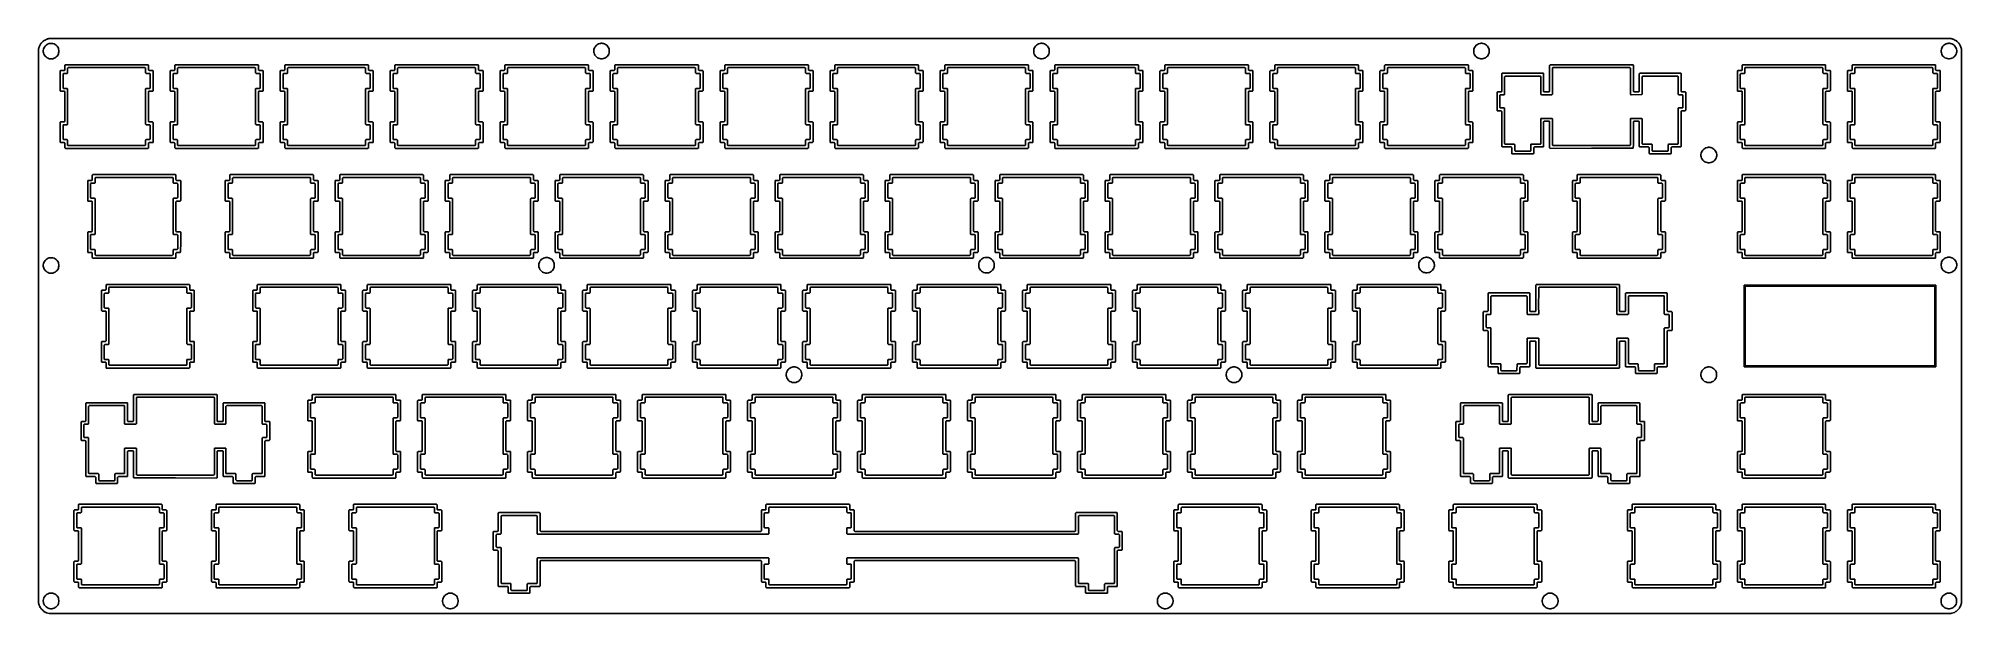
# Model space of a CAD drawing. Extents: x 1.3 to 14.4, y -4.9 to -1.
import ezdxf

# ---------------------------------------------------------------- set-up
doc = ezdxf.new("R2010")
doc.units = 0
doc.header["$MEASUREMENT"] = 0
doc.layers.add('BLACK', color=7, linetype='CONTINUOUS')

msp = doc.modelspace()

# ---------------------------------------------------------------- linework, layer by layer
at = {"layer": 'BLACK', "linetype": 'CONTINUOUS'}
for p, q in [((1.268, -1.05), (1.27, -1.044)), ((1.27, -1.044), (1.271, -1.044)), ((1.271, -1.044), (1.273, -1.04)), ((1.273, -1.04), (1.274, -1.038)), ((1.274, -1.037), (1.277, -1.032)), ((1.274, -1.038), (1.274, -1.037)), ((1.277, -1.031), (1.278, -1.03)), ((1.277, -1.032), (1.277, -1.031)), ((1.278, -1.03), (1.28, -1.027)), ((1.28, -1.027), (1.28, -1.026)), ((1.28, -1.026), (1.281, -1.026)), ((1.28, -1.027), (1.28, -1.027)), ((1.281, -1.026), (1.284, -1.022)), ((1.284, -1.022), (1.288, -1.018)), ((1.284, -1.022), (1.284, -1.022)), ((1.288, -1.018), (1.293, -1.013)), ((1.288, -1.018), (1.288, -1.018)), ((1.293, -1.013), (1.297, -1.01)), ((1.293, -1.013), (1.293, -1.013)), ((1.297, -1.01), (1.298, -1.009)), ((1.298, -1.009), (1.301, -1.007)), ((1.301, -1.007), (1.302, -1.006)), ((1.301, -1.007), (1.301, -1.007)), ((1.302, -1.006), (1.308, -1.003)), ((1.302, -1.006), (1.302, -1.006)), ((1.302, -1.006), (1.302, -1.006)), ((1.309, -1.044), (1.304, -1.051)), ((1.308, -1.003), (1.315, -0.999)), ((1.308, -1.003), (1.308, -1.003)), ((1.315, -1.038), (1.309, -1.044)), ((1.315, -0.999), (1.322, -0.997)), ((1.315, -0.999), (1.315, -0.999)), ((1.322, -1.033), (1.315, -1.038)), ((1.322, -0.996), (1.329, -0.994)), ((1.322, -0.997), (1.322, -0.996)), ((1.329, -1.03), (1.322, -1.033)), ((1.329, -0.994), (1.334, -0.993)), ((1.329, -0.994), (1.329, -0.994)), ((1.337, -1.027), (1.329, -1.03)), ((1.334, -0.993), (1.336, -0.992)), ((1.336, -0.992), (1.337, -0.992)), ((1.337, -0.992), (14.303, -0.992)), ((1.344, -1.026), (1.337, -1.027)), ((1.345, -1.026), (1.344, -1.026)), ((1.354, -1.026), (1.345, -1.026)), ((1.356, -1.026), (1.354, -1.026)), ((1.362, -1.027), (1.356, -1.026)), ((1.37, -1.03), (1.362, -1.027)), ((1.362, -1.027), (1.362, -1.027)), ((1.362, -1.027), (1.362, -1.027)), ((1.377, -1.033), (1.37, -1.03)), ((1.37, -1.03), (1.37, -1.03)), ((1.37, -1.03), (1.37, -1.03)), ((1.384, -1.038), (1.377, -1.033)), ((1.39, -1.044), (1.384, -1.038)), ((1.395, -1.051), (1.39, -1.044)), ((5.063, -1.044), (5.058, -1.051)), ((5.069, -1.038), (5.063, -1.044)), ((5.075, -1.033), (5.069, -1.038)), ((5.083, -1.029), (5.075, -1.033)), ((5.091, -1.027), (5.083, -1.029)), ((5.097, -1.026), (5.091, -1.027)), ((5.099, -1.025), (5.097, -1.026)), ((5.107, -1.025), (5.099, -1.025)), ((5.109, -1.026), (5.107, -1.025)), ((5.116, -1.027), (5.109, -1.026)), ((5.124, -1.029), (5.116, -1.027)), ((5.116, -1.027), (5.116, -1.027)), ((5.116, -1.027), (5.116, -1.027)), ((5.131, -1.033), (5.124, -1.029)), ((5.124, -1.029), (5.124, -1.029)), ((5.124, -1.029), (5.124, -1.029)), ((5.138, -1.038), (5.131, -1.033)), ((5.144, -1.044), (5.138, -1.038)), ((5.149, -1.051), (5.144, -1.044)), ((8.063, -1.044), (8.058, -1.051)), ((8.069, -1.038), (8.063, -1.044)), ((8.075, -1.033), (8.069, -1.038)), ((8.083, -1.029), (8.075, -1.033)), ((8.091, -1.027), (8.083, -1.029)), ((8.097, -1.026), (8.091, -1.027)), ((8.099, -1.025), (8.097, -1.026)), ((8.107, -1.025), (8.099, -1.025)), ((8.109, -1.026), (8.107, -1.025)), ((8.116, -1.027), (8.109, -1.026)), ((8.124, -1.029), (8.116, -1.027)), ((8.116, -1.027), (8.116, -1.027)), ((8.116, -1.027), (8.116, -1.027)), ((8.131, -1.033), (8.124, -1.029)), ((8.124, -1.029), (8.124, -1.029)), ((8.124, -1.029), (8.124, -1.029)), ((8.138, -1.038), (8.131, -1.033)), ((8.144, -1.044), (8.138, -1.038)), ((8.149, -1.051), (8.144, -1.044)), ((11.062, -1.044), (11.057, -1.051)), ((11.068, -1.038), (11.062, -1.044)), ((11.075, -1.033), (11.068, -1.038)), ((11.083, -1.029), (11.075, -1.033)), ((11.091, -1.027), (11.083, -1.029)), ((11.097, -1.026), (11.091, -1.027)), ((11.099, -1.025), (11.097, -1.026)), ((11.107, -1.025), (11.099, -1.025)), ((11.109, -1.026), (11.107, -1.025)), ((11.115, -1.027), (11.109, -1.026)), ((11.123, -1.029), (11.115, -1.027)), ((11.115, -1.027), (11.115, -1.027)), ((11.115, -1.027), (11.115, -1.027)), ((11.131, -1.033), (11.123, -1.029)), ((11.123, -1.029), (11.123, -1.029)), ((11.123, -1.029), (11.123, -1.029)), ((11.138, -1.038), (11.131, -1.033)), ((11.144, -1.044), (11.138, -1.038)), ((11.148, -1.051), (11.144, -1.044)), ((14.25, -1.044), (14.245, -1.051)), ((14.256, -1.038), (14.25, -1.044)), ((14.263, -1.033), (14.256, -1.038)), ((14.271, -1.029), (14.263, -1.033)), ((14.278, -1.027), (14.271, -1.029)), ((14.271, -1.029), (14.271, -1.029)), ((14.279, -1.027), (14.278, -1.027)), ((14.285, -1.026), (14.279, -1.027)), ((14.287, -1.025), (14.285, -1.026)), ((14.295, -1.025), (14.287, -1.025)), ((14.297, -1.026), (14.295, -1.025)), ((14.303, -1.027), (14.297, -1.026)), ((14.303, -0.992), (14.304, -0.992)), ((14.311, -1.029), (14.303, -1.027)), ((14.303, -1.027), (14.303, -1.027)), ((14.303, -1.027), (14.303, -1.027)), ((14.304, -0.992), (14.311, -0.994)), ((14.311, -0.994), (14.311, -0.994)), ((14.311, -0.994), (14.312, -0.995)), ((14.319, -1.033), (14.311, -1.029)), ((14.311, -1.029), (14.311, -1.029)), ((14.311, -1.029), (14.311, -1.029)), ((14.312, -0.995), (14.312, -0.995)), ((14.312, -0.995), (14.312, -0.995)), ((14.312, -0.995), (14.318, -0.997)), ((14.318, -0.997), (14.319, -0.997)), ((14.319, -0.997), (14.319, -0.997)), ((14.319, -0.997), (14.325, -0.999)), ((14.326, -1.038), (14.319, -1.033)), ((14.325, -0.999), (14.325, -1)), ((14.325, -1), (14.331, -1.003)), ((14.332, -1.044), (14.326, -1.038)), ((14.331, -1.003), (14.332, -1.003)), ((14.332, -1.003), (14.337, -1.006)), ((14.336, -1.051), (14.332, -1.044)), ((14.337, -1.006), (14.338, -1.006)), ((14.338, -1.006), (14.342, -1.009)), ((14.342, -1.009), (14.342, -1.009)), ((14.342, -1.009), (14.342, -1.009)), ((14.342, -1.009), (14.343, -1.01)), ((14.343, -1.01), (14.347, -1.013)), ((14.347, -1.013), (14.347, -1.013)), ((14.347, -1.013), (14.35, -1.016)), ((14.35, -1.016), (14.351, -1.017)), ((14.351, -1.017), (14.351, -1.017)), ((14.351, -1.017), (14.355, -1.022)), ((14.355, -1.022), (14.356, -1.022)), ((14.356, -1.022), (14.359, -1.026)), ((14.359, -1.026), (14.359, -1.027)), ((14.359, -1.027), (14.36, -1.027)), ((14.36, -1.027), (14.362, -1.03)), ((14.362, -1.03), (14.362, -1.03)), ((14.362, -1.03), (14.363, -1.031)), ((14.363, -1.031), (14.363, -1.031)), ((14.363, -1.031), (14.366, -1.037)), ((14.366, -1.037), (14.366, -1.037)), ((14.366, -1.037), (14.369, -1.044)), ((14.369, -1.044), (14.37, -1.044)), ((14.37, -1.044), (14.372, -1.051)), ((1.263, -1.065), (1.264, -1.064)), ((1.263, -1.066), (1.263, -1.065)), ((1.263, -1.075), (1.263, -1.066)), ((1.263, -1.215), (1.263, -1.075)), ((1.264, -1.064), (1.265, -1.058)), ((1.265, -1.058), (1.265, -1.057)), ((1.265, -1.057), (1.265, -1.057)), ((1.265, -1.057), (1.266, -1.057)), ((1.266, -1.057), (1.268, -1.051)), ((1.266, -1.057), (1.266, -1.057)), ((1.268, -1.051), (1.268, -1.05)), ((1.298, -1.066), (1.296, -1.075)), ((1.296, -1.075), (1.296, -1.083)), ((1.296, -1.083), (1.298, -1.091)), ((1.3, -1.058), (1.298, -1.066)), ((1.298, -1.091), (1.298, -1.091)), ((1.298, -1.091), (1.3, -1.099)), ((1.304, -1.051), (1.3, -1.058)), ((1.3, -1.099), (1.3, -1.099)), ((1.3, -1.099), (1.304, -1.107)), ((1.304, -1.107), (1.309, -1.113)), ((1.309, -1.113), (1.315, -1.119)), ((1.315, -1.119), (1.322, -1.124)), ((1.322, -1.124), (1.322, -1.124)), ((1.322, -1.124), (1.322, -1.124)), ((1.322, -1.124), (1.329, -1.128)), ((1.329, -1.128), (1.337, -1.131)), ((1.337, -1.131), (1.345, -1.132)), ((1.345, -1.132), (1.345, -1.132)), ((1.345, -1.132), (1.354, -1.132)), ((1.354, -1.132), (1.362, -1.131)), ((1.354, -1.132), (1.354, -1.132)), ((1.362, -1.131), (1.37, -1.128)), ((1.37, -1.128), (1.377, -1.124)), ((1.377, -1.124), (1.378, -1.124)), ((1.378, -1.124), (1.384, -1.119)), ((1.384, -1.119), (1.39, -1.113)), ((1.384, -1.119), (1.384, -1.119)), ((1.384, -1.119), (1.384, -1.119)), ((1.39, -1.113), (1.395, -1.107)), ((1.39, -1.113), (1.39, -1.113)), ((1.39, -1.113), (1.39, -1.113)), ((1.399, -1.058), (1.395, -1.051)), ((1.395, -1.051), (1.395, -1.051)), ((1.395, -1.051), (1.395, -1.051)), ((1.395, -1.107), (1.399, -1.099)), ((1.395, -1.107), (1.395, -1.107)), ((1.395, -1.107), (1.395, -1.107)), ((1.401, -1.066), (1.399, -1.058)), ((1.399, -1.099), (1.401, -1.091)), ((1.403, -1.074), (1.401, -1.066)), ((1.401, -1.091), (1.403, -1.083)), ((1.403, -1.075), (1.403, -1.074)), ((1.403, -1.083), (1.403, -1.075)), ((1.444, -1.174), (1.443, -1.176)), ((1.443, -1.176), (1.443, -1.206)), ((1.446, -1.172), (1.444, -1.174)), ((1.444, -1.174), (1.444, -1.174)), ((1.447, -1.172), (1.446, -1.172)), ((1.446, -1.172), (1.446, -1.172)), ((2.01, -1.172), (1.447, -1.172)), ((1.447, -1.172), (1.447, -1.172)), ((2.012, -1.173), (2.01, -1.172)), ((2.01, -1.172), (2.01, -1.172)), ((2.014, -1.175), (2.012, -1.173)), ((2.012, -1.173), (2.012, -1.173)), ((2.014, -1.176), (2.014, -1.175)), ((2.014, -1.175), (2.014, -1.175)), ((2.014, -1.206), (2.014, -1.176)), ((2.194, -1.174), (2.193, -1.176)), ((2.193, -1.176), (2.193, -1.206)), ((2.196, -1.172), (2.194, -1.174)), ((2.194, -1.174), (2.194, -1.174)), ((2.197, -1.172), (2.196, -1.172)), ((2.196, -1.172), (2.196, -1.172)), ((2.76, -1.172), (2.197, -1.172)), ((2.197, -1.172), (2.197, -1.172)), ((2.762, -1.173), (2.76, -1.172)), ((2.76, -1.172), (2.76, -1.172)), ((2.764, -1.175), (2.762, -1.173)), ((2.762, -1.173), (2.762, -1.173)), ((2.764, -1.176), (2.764, -1.175)), ((2.764, -1.175), (2.764, -1.175)), ((2.764, -1.206), (2.764, -1.176)), ((2.944, -1.174), (2.943, -1.176)), ((2.943, -1.176), (2.943, -1.206)), ((2.946, -1.172), (2.944, -1.174)), ((2.944, -1.174), (2.944, -1.174)), ((2.947, -1.172), (2.946, -1.172)), ((2.946, -1.172), (2.946, -1.172)), ((3.51, -1.172), (2.947, -1.172)), ((2.947, -1.172), (2.947, -1.172)), ((3.512, -1.173), (3.51, -1.172)), ((3.51, -1.172), (3.51, -1.172)), ((3.514, -1.175), (3.512, -1.173)), ((3.512, -1.173), (3.512, -1.173)), ((3.514, -1.176), (3.514, -1.175)), ((3.514, -1.175), (3.514, -1.175)), ((3.514, -1.206), (3.514, -1.176)), ((3.694, -1.174), (3.693, -1.176)), ((3.693, -1.176), (3.693, -1.206)), ((3.696, -1.172), (3.694, -1.174)), ((3.694, -1.174), (3.694, -1.174)), ((3.697, -1.172), (3.696, -1.172)), ((3.696, -1.172), (3.696, -1.172)), ((4.26, -1.172), (3.697, -1.172)), ((3.697, -1.172), (3.697, -1.172)), ((4.262, -1.173), (4.26, -1.172)), ((4.26, -1.172), (4.26, -1.172)), ((4.264, -1.175), (4.262, -1.173)), ((4.262, -1.173), (4.262, -1.173)), ((4.264, -1.176), (4.264, -1.175)), ((4.264, -1.175), (4.264, -1.175)), ((4.264, -1.206), (4.264, -1.176)), ((4.444, -1.174), (4.443, -1.176)), ((4.443, -1.176), (4.443, -1.206)), ((4.446, -1.172), (4.444, -1.174)), ((4.444, -1.174), (4.444, -1.174)), ((4.447, -1.172), (4.446, -1.172)), ((4.446, -1.172), (4.446, -1.172)), ((5.01, -1.172), (4.447, -1.172)), ((4.447, -1.172), (4.447, -1.172)), ((5.012, -1.173), (5.01, -1.172)), ((5.01, -1.172), (5.01, -1.172)), ((5.014, -1.175), (5.012, -1.173)), ((5.012, -1.173), (5.012, -1.173)), ((5.014, -1.176), (5.014, -1.175)), ((5.014, -1.175), (5.014, -1.175)), ((5.014, -1.206), (5.014, -1.176)), ((5.051, -1.066), (5.05, -1.074)), ((5.05, -1.074), (5.05, -1.083)), ((5.05, -1.083), (5.051, -1.091)), ((5.054, -1.058), (5.051, -1.066)), ((5.051, -1.066), (5.051, -1.066)), ((5.051, -1.091), (5.052, -1.091)), ((5.052, -1.091), (5.054, -1.099)), ((5.058, -1.051), (5.054, -1.058)), ((5.054, -1.099), (5.058, -1.106)), ((5.058, -1.106), (5.063, -1.113)), ((5.063, -1.113), (5.069, -1.119)), ((5.069, -1.119), (5.075, -1.124)), ((5.075, -1.124), (5.075, -1.124)), ((5.075, -1.124), (5.075, -1.124)), ((5.075, -1.124), (5.083, -1.128)), ((5.083, -1.128), (5.091, -1.13)), ((5.091, -1.13), (5.099, -1.132)), ((5.099, -1.132), (5.099, -1.132)), ((5.099, -1.132), (5.107, -1.132)), ((5.107, -1.132), (5.116, -1.13)), ((5.107, -1.132), (5.107, -1.132)), ((5.116, -1.13), (5.124, -1.128)), ((5.124, -1.128), (5.131, -1.124)), ((5.131, -1.124), (5.132, -1.123)), ((5.132, -1.123), (5.138, -1.119)), ((5.138, -1.119), (5.144, -1.113)), ((5.138, -1.119), (5.138, -1.119)), ((5.138, -1.119), (5.138, -1.119)), ((5.144, -1.113), (5.149, -1.106)), ((5.144, -1.113), (5.144, -1.113)), ((5.144, -1.113), (5.144, -1.113)), ((5.153, -1.058), (5.149, -1.051)), ((5.149, -1.051), (5.149, -1.051)), ((5.149, -1.051), (5.149, -1.051)), ((5.149, -1.106), (5.153, -1.099)), ((5.149, -1.106), (5.149, -1.106)), ((5.149, -1.106), (5.149, -1.106)), ((5.155, -1.066), (5.153, -1.058)), ((5.153, -1.099), (5.155, -1.091)), ((5.156, -1.074), (5.155, -1.066)), ((5.155, -1.091), (5.156, -1.083)), ((5.156, -1.083), (5.156, -1.074)), ((5.194, -1.174), (5.193, -1.176)), ((5.193, -1.176), (5.193, -1.206)), ((5.196, -1.172), (5.194, -1.174)), ((5.194, -1.174), (5.194, -1.174)), ((5.197, -1.172), (5.196, -1.172)), ((5.196, -1.172), (5.196, -1.172)), ((5.76, -1.172), (5.197, -1.172)), ((5.197, -1.172), (5.197, -1.172)), ((5.762, -1.173), (5.76, -1.172)), ((5.76, -1.172), (5.76, -1.172)), ((5.764, -1.175), (5.762, -1.173)), ((5.762, -1.173), (5.762, -1.173)), ((5.764, -1.176), (5.764, -1.175)), ((5.764, -1.175), (5.764, -1.175)), ((5.764, -1.206), (5.764, -1.176)), ((5.944, -1.174), (5.943, -1.176)), ((5.943, -1.176), (5.943, -1.206)), ((5.946, -1.172), (5.944, -1.174)), ((5.944, -1.174), (5.944, -1.174)), ((5.947, -1.172), (5.946, -1.172)), ((5.946, -1.172), (5.946, -1.172)), ((6.51, -1.172), (5.947, -1.172)), ((5.947, -1.172), (5.947, -1.172)), ((6.512, -1.173), (6.51, -1.172)), ((6.51, -1.172), (6.51, -1.172)), ((6.514, -1.175), (6.512, -1.173)), ((6.512, -1.173), (6.512, -1.173)), ((6.514, -1.176), (6.514, -1.175)), ((6.514, -1.175), (6.514, -1.175)), ((6.514, -1.206), (6.514, -1.176)), ((6.694, -1.174), (6.693, -1.176)), ((6.693, -1.176), (6.693, -1.206)), ((6.696, -1.172), (6.694, -1.174)), ((6.694, -1.174), (6.694, -1.174)), ((6.697, -1.172), (6.696, -1.172)), ((6.696, -1.172), (6.696, -1.172)), ((7.26, -1.172), (6.697, -1.172)), ((6.697, -1.172), (6.697, -1.172)), ((7.262, -1.173), (7.26, -1.172)), ((7.26, -1.172), (7.26, -1.172)), ((7.264, -1.175), (7.262, -1.173)), ((7.262, -1.173), (7.262, -1.173)), ((7.264, -1.176), (7.264, -1.175)), ((7.264, -1.175), (7.264, -1.175)), ((7.264, -1.206), (7.264, -1.176)), ((7.444, -1.174), (7.443, -1.176)), ((7.443, -1.176), (7.443, -1.206)), ((7.446, -1.172), (7.444, -1.174)), ((7.444, -1.174), (7.444, -1.174)), ((7.447, -1.172), (7.446, -1.172)), ((7.446, -1.172), (7.446, -1.172)), ((8.01, -1.172), (7.447, -1.172)), ((7.447, -1.172), (7.447, -1.172)), ((8.012, -1.173), (8.01, -1.172)), ((8.01, -1.172), (8.01, -1.172)), ((8.014, -1.175), (8.012, -1.173)), ((8.012, -1.173), (8.012, -1.173)), ((8.014, -1.176), (8.014, -1.175)), ((8.014, -1.175), (8.014, -1.175)), ((8.014, -1.206), (8.014, -1.176)), ((8.051, -1.066), (8.05, -1.074)), ((8.05, -1.074), (8.05, -1.083)), ((8.05, -1.083), (8.051, -1.091)), ((8.054, -1.058), (8.051, -1.066)), ((8.051, -1.066), (8.051, -1.066)), ((8.051, -1.091), (8.051, -1.091)), ((8.051, -1.091), (8.054, -1.099)), ((8.058, -1.051), (8.054, -1.058)), ((8.054, -1.099), (8.058, -1.106)), ((8.058, -1.106), (8.063, -1.113)), ((8.063, -1.113), (8.069, -1.119)), ((8.069, -1.119), (8.075, -1.124)), ((8.075, -1.124), (8.075, -1.124)), ((8.075, -1.124), (8.075, -1.124)), ((8.075, -1.124), (8.083, -1.128)), ((8.083, -1.128), (8.091, -1.13)), ((8.091, -1.13), (8.099, -1.132)), ((8.099, -1.132), (8.099, -1.132)), ((8.099, -1.132), (8.107, -1.132)), ((8.107, -1.132), (8.116, -1.13)), ((8.107, -1.132), (8.107, -1.132)), ((8.116, -1.13), (8.124, -1.128)), ((8.124, -1.128), (8.131, -1.124)), ((8.131, -1.124), (8.132, -1.123)), ((8.132, -1.123), (8.138, -1.119)), ((8.138, -1.119), (8.144, -1.113)), ((8.138, -1.119), (8.138, -1.119)), ((8.138, -1.119), (8.138, -1.119)), ((8.144, -1.113), (8.149, -1.106)), ((8.144, -1.113), (8.144, -1.113)), ((8.144, -1.113), (8.144, -1.113)), ((8.152, -1.058), (8.149, -1.051)), ((8.149, -1.051), (8.149, -1.051)), ((8.149, -1.051), (8.149, -1.051)), ((8.149, -1.106), (8.152, -1.099)), ((8.149, -1.106), (8.149, -1.106)), ((8.149, -1.106), (8.149, -1.106)), ((8.155, -1.066), (8.152, -1.058)), ((8.152, -1.099), (8.155, -1.091)), ((8.156, -1.074), (8.155, -1.066)), ((8.155, -1.091), (8.156, -1.083)), ((8.156, -1.083), (8.156, -1.074)), ((8.194, -1.174), (8.193, -1.176)), ((8.193, -1.176), (8.193, -1.206)), ((8.196, -1.172), (8.194, -1.174)), ((8.194, -1.174), (8.194, -1.174)), ((8.197, -1.172), (8.196, -1.172)), ((8.196, -1.172), (8.196, -1.172)), ((8.76, -1.172), (8.197, -1.172)), ((8.197, -1.172), (8.197, -1.172)), ((8.762, -1.173), (8.76, -1.172)), ((8.76, -1.172), (8.76, -1.172)), ((8.764, -1.175), (8.762, -1.173)), ((8.762, -1.173), (8.762, -1.173)), ((8.764, -1.176), (8.764, -1.175)), ((8.764, -1.175), (8.764, -1.175)), ((8.764, -1.206), (8.764, -1.176)), ((8.944, -1.174), (8.943, -1.176)), ((8.943, -1.176), (8.943, -1.206)), ((8.946, -1.172), (8.944, -1.174)), ((8.944, -1.174), (8.944, -1.174)), ((8.947, -1.172), (8.946, -1.172)), ((8.946, -1.172), (8.946, -1.172)), ((9.51, -1.172), (8.947, -1.172)), ((8.947, -1.172), (8.947, -1.172)), ((9.512, -1.173), (9.51, -1.172)), ((9.51, -1.172), (9.51, -1.172)), ((9.514, -1.175), (9.512, -1.173)), ((9.512, -1.173), (9.512, -1.173)), ((9.514, -1.176), (9.514, -1.175)), ((9.514, -1.175), (9.514, -1.175)), ((9.514, -1.206), (9.514, -1.176)), ((9.694, -1.174), (9.693, -1.176)), ((9.693, -1.176), (9.693, -1.206)), ((9.696, -1.172), (9.694, -1.174)), ((9.694, -1.174), (9.694, -1.174)), ((9.697, -1.172), (9.696, -1.172)), ((9.696, -1.172), (9.696, -1.172)), ((10.26, -1.172), (9.697, -1.172)), ((9.697, -1.172), (9.697, -1.172)), ((10.262, -1.173), (10.26, -1.172)), ((10.26, -1.172), (10.26, -1.172)), ((10.264, -1.175), (10.262, -1.173)), ((10.262, -1.173), (10.262, -1.173)), ((10.264, -1.176), (10.264, -1.175)), ((10.264, -1.175), (10.264, -1.175)), ((10.264, -1.206), (10.264, -1.176)), ((10.444, -1.174), (10.443, -1.176)), ((10.443, -1.176), (10.443, -1.206)), ((10.446, -1.172), (10.444, -1.174)), ((10.444, -1.174), (10.444, -1.174)), ((10.447, -1.172), (10.446, -1.172)), ((10.446, -1.172), (10.446, -1.172)), ((11.01, -1.172), (10.447, -1.172)), ((10.447, -1.172), (10.447, -1.172)), ((11.012, -1.173), (11.01, -1.172)), ((11.01, -1.172), (11.01, -1.172)), ((11.014, -1.175), (11.012, -1.173)), ((11.012, -1.173), (11.012, -1.173)), ((11.014, -1.176), (11.014, -1.175)), ((11.014, -1.175), (11.014, -1.175)), ((11.014, -1.206), (11.014, -1.176)), ((11.051, -1.066), (11.05, -1.074)), ((11.05, -1.074), (11.05, -1.083)), ((11.05, -1.083), (11.051, -1.091)), ((11.054, -1.058), (11.051, -1.066)), ((11.051, -1.066), (11.051, -1.066)), ((11.051, -1.091), (11.051, -1.091)), ((11.051, -1.091), (11.054, -1.099)), ((11.057, -1.051), (11.054, -1.058)), ((11.054, -1.099), (11.057, -1.106)), ((11.057, -1.106), (11.062, -1.113)), ((11.062, -1.113), (11.068, -1.119)), ((11.068, -1.119), (11.075, -1.124)), ((11.075, -1.124), (11.075, -1.124)), ((11.075, -1.124), (11.075, -1.124)), ((11.075, -1.124), (11.083, -1.128)), ((11.083, -1.128), (11.091, -1.13)), ((11.091, -1.13), (11.099, -1.132)), ((11.099, -1.132), (11.099, -1.132)), ((11.099, -1.132), (11.107, -1.132)), ((11.107, -1.132), (11.115, -1.13)), ((11.107, -1.132), (11.107, -1.132)), ((11.115, -1.13), (11.123, -1.128)), ((11.123, -1.128), (11.131, -1.124)), ((11.131, -1.124), (11.132, -1.123)), ((11.132, -1.123), (11.138, -1.119)), ((11.138, -1.119), (11.144, -1.113)), ((11.138, -1.119), (11.138, -1.119)), ((11.138, -1.119), (11.138, -1.119)), ((11.144, -1.113), (11.148, -1.106)), ((11.144, -1.113), (11.144, -1.113)), ((11.144, -1.113), (11.144, -1.113)), ((11.152, -1.058), (11.148, -1.051)), ((11.148, -1.051), (11.148, -1.051)), ((11.148, -1.051), (11.148, -1.051)), ((11.148, -1.106), (11.152, -1.099)), ((11.148, -1.106), (11.148, -1.106)), ((11.148, -1.106), (11.148, -1.106)), ((11.155, -1.066), (11.152, -1.058)), ((11.152, -1.099), (11.155, -1.091)), ((11.156, -1.074), (11.155, -1.066)), ((11.155, -1.091), (11.156, -1.083)), ((11.156, -1.083), (11.156, -1.074)), ((11.156, -1.074), (11.156, -1.074)), ((11.569, -1.174), (11.568, -1.176)), ((11.568, -1.176), (11.568, -1.352)), ((11.571, -1.172), (11.569, -1.174)), ((11.569, -1.174), (11.569, -1.174)), ((11.572, -1.172), (11.571, -1.172)), ((11.571, -1.172), (11.571, -1.172)), ((12.135, -1.172), (11.572, -1.172)), ((11.572, -1.172), (11.572, -1.172)), ((12.137, -1.173), (12.135, -1.172)), ((12.135, -1.172), (12.135, -1.172)), ((12.139, -1.175), (12.137, -1.173)), ((12.137, -1.173), (12.137, -1.173)), ((12.139, -1.176), (12.139, -1.175)), ((12.139, -1.175), (12.139, -1.175)), ((12.139, -1.215), (12.139, -1.176)), ((12.881, -1.174), (12.88, -1.176)), ((12.88, -1.176), (12.88, -1.206)), ((12.883, -1.172), (12.881, -1.174)), ((12.881, -1.174), (12.881, -1.174)), ((12.884, -1.172), (12.883, -1.172)), ((12.883, -1.172), (12.883, -1.172)), ((12.885, -1.172), (12.884, -1.172)), ((13.446, -1.172), (12.885, -1.172)), ((13.449, -1.173), (13.446, -1.172)), ((13.446, -1.172), (13.446, -1.172)), ((13.45, -1.175), (13.449, -1.173)), ((13.449, -1.173), (13.449, -1.173)), ((13.45, -1.176), (13.45, -1.175)), ((13.45, -1.175), (13.45, -1.175)), ((13.45, -1.206), (13.45, -1.176)), ((13.631, -1.174), (13.63, -1.176)), ((13.63, -1.176), (13.63, -1.206)), ((13.633, -1.172), (13.631, -1.174)), ((13.631, -1.174), (13.631, -1.174)), ((13.634, -1.172), (13.633, -1.172)), ((13.633, -1.172), (13.633, -1.172)), ((13.635, -1.172), (13.634, -1.172)), ((14.196, -1.172), (13.635, -1.172)), ((14.199, -1.173), (14.196, -1.172)), ((14.196, -1.172), (14.196, -1.172)), ((14.2, -1.175), (14.199, -1.173)), ((14.199, -1.173), (14.199, -1.173)), ((14.2, -1.176), (14.2, -1.175)), ((14.2, -1.175), (14.2, -1.175)), ((14.2, -1.206), (14.2, -1.176)), ((14.239, -1.066), (14.238, -1.074)), ((14.238, -1.074), (14.238, -1.083)), ((14.238, -1.083), (14.239, -1.091)), ((14.242, -1.058), (14.239, -1.066)), ((14.239, -1.091), (14.239, -1.091)), ((14.239, -1.091), (14.242, -1.099)), ((14.245, -1.051), (14.242, -1.058)), ((14.242, -1.099), (14.242, -1.099)), ((14.242, -1.099), (14.245, -1.106)), ((14.245, -1.106), (14.25, -1.113)), ((14.25, -1.113), (14.256, -1.119)), ((14.256, -1.119), (14.263, -1.124)), ((14.263, -1.124), (14.263, -1.124)), ((14.263, -1.124), (14.263, -1.124)), ((14.263, -1.124), (14.271, -1.128)), ((14.271, -1.128), (14.279, -1.13)), ((14.279, -1.13), (14.287, -1.132)), ((14.287, -1.132), (14.287, -1.132)), ((14.287, -1.132), (14.295, -1.132)), ((14.295, -1.132), (14.303, -1.13)), ((14.295, -1.132), (14.295, -1.132)), ((14.303, -1.13), (14.311, -1.128)), ((14.311, -1.128), (14.319, -1.124)), ((14.319, -1.124), (14.32, -1.123)), ((14.32, -1.123), (14.326, -1.119)), ((14.326, -1.119), (14.332, -1.113)), ((14.326, -1.119), (14.326, -1.119)), ((14.326, -1.119), (14.326, -1.119)), ((14.332, -1.113), (14.336, -1.106)), ((14.332, -1.113), (14.332, -1.113)), ((14.332, -1.113), (14.332, -1.113)), ((14.34, -1.058), (14.336, -1.051)), ((14.336, -1.051), (14.336, -1.051)), ((14.336, -1.051), (14.336, -1.051)), ((14.336, -1.106), (14.34, -1.099)), ((14.336, -1.106), (14.336, -1.106)), ((14.336, -1.106), (14.336, -1.106)), ((14.343, -1.066), (14.34, -1.058)), ((14.34, -1.099), (14.343, -1.091)), ((14.344, -1.074), (14.343, -1.066)), ((14.343, -1.091), (14.344, -1.083)), ((14.344, -1.083), (14.344, -1.074)), ((14.372, -1.051), (14.372, -1.051)), ((14.372, -1.051), (14.372, -1.051)), ((14.372, -1.051), (14.375, -1.058)), ((14.375, -1.058), (14.375, -1.058)), ((14.375, -1.058), (14.376, -1.064)), ((14.376, -1.064), (14.376, -1.065)), ((14.376, -1.065), (14.377, -1.066)), ((14.377, -1.066), (14.377, -4.844)), ((1.263, -1.784), (1.263, -1.215)), ((1.412, -1.213), (1.411, -1.215)), ((1.411, -1.215), (1.411, -1.348)), ((1.414, -1.211), (1.412, -1.213)), ((1.412, -1.213), (1.412, -1.213)), ((1.415, -1.211), (1.414, -1.211)), ((1.414, -1.211), (1.414, -1.211)), ((1.438, -1.211), (1.415, -1.211)), ((1.415, -1.211), (1.415, -1.211)), ((1.431, -1.236), (1.432, -1.233)), ((1.431, -1.329), (1.431, -1.236)), ((1.432, -1.233), (1.434, -1.231)), ((1.434, -1.231), (1.436, -1.231)), ((1.436, -1.231), (1.458, -1.231)), ((1.44, -1.211), (1.438, -1.211)), ((1.442, -1.209), (1.44, -1.211)), ((1.443, -1.206), (1.442, -1.209)), ((1.458, -1.231), (1.458, -1.231)), ((1.458, -1.231), (1.459, -1.231)), ((1.459, -1.231), (1.461, -1.229)), ((1.461, -1.229), (1.462, -1.227)), ((1.462, -1.196), (1.463, -1.193)), ((1.462, -1.227), (1.462, -1.196)), ((1.463, -1.193), (1.465, -1.191)), ((1.465, -1.191), (1.467, -1.191)), ((1.467, -1.191), (1.989, -1.191)), ((1.989, -1.191), (1.991, -1.192)), ((1.991, -1.192), (1.993, -1.194)), ((1.993, -1.194), (1.994, -1.196)), ((1.994, -1.196), (1.994, -1.227)), ((1.994, -1.227), (1.994, -1.228)), ((1.994, -1.228), (1.994, -1.228)), ((1.994, -1.228), (1.994, -1.228)), ((1.994, -1.228), (1.994, -1.228)), ((1.994, -1.228), (1.995, -1.23)), ((1.995, -1.23), (1.995, -1.23)), ((1.995, -1.23), (1.998, -1.231)), ((1.998, -1.231), (2.021, -1.231)), ((2.014, -1.208), (2.014, -1.206)), ((2.016, -1.21), (2.014, -1.208)), ((2.019, -1.211), (2.016, -1.21)), ((2.041, -1.211), (2.019, -1.211)), ((2.021, -1.231), (2.023, -1.232)), ((2.023, -1.232), (2.025, -1.234)), ((2.025, -1.234), (2.025, -1.236)), ((2.025, -1.236), (2.025, -1.329)), ((2.044, -1.212), (2.041, -1.211)), ((2.041, -1.211), (2.041, -1.211)), ((2.045, -1.214), (2.044, -1.212)), ((2.044, -1.212), (2.044, -1.212)), ((2.045, -1.215), (2.045, -1.214)), ((2.045, -1.348), (2.045, -1.215)), ((2.045, -1.215), (2.045, -1.215)), ((2.162, -1.213), (2.161, -1.215)), ((2.161, -1.215), (2.161, -1.348)), ((2.164, -1.211), (2.162, -1.213)), ((2.162, -1.213), (2.162, -1.213)), ((2.165, -1.211), (2.164, -1.211)), ((2.164, -1.211), (2.164, -1.211)), ((2.188, -1.211), (2.165, -1.211)), ((2.165, -1.211), (2.165, -1.211)), ((2.181, -1.236), (2.182, -1.233)), ((2.181, -1.329), (2.181, -1.236)), ((2.182, -1.233), (2.184, -1.231)), ((2.184, -1.231), (2.186, -1.231)), ((2.186, -1.231), (2.208, -1.231)), ((2.19, -1.211), (2.188, -1.211)), ((2.192, -1.209), (2.19, -1.211)), ((2.193, -1.206), (2.192, -1.209)), ((2.208, -1.231), (2.208, -1.231)), ((2.208, -1.231), (2.209, -1.231)), ((2.209, -1.231), (2.211, -1.229)), ((2.211, -1.229), (2.212, -1.227)), ((2.212, -1.196), (2.213, -1.193)), ((2.212, -1.227), (2.212, -1.196)), ((2.213, -1.193), (2.215, -1.191)), ((2.215, -1.191), (2.217, -1.191)), ((2.217, -1.191), (2.739, -1.191)), ((2.739, -1.191), (2.741, -1.192)), ((2.741, -1.192), (2.743, -1.194)), ((2.743, -1.194), (2.744, -1.196)), ((2.744, -1.196), (2.744, -1.227)), ((2.744, -1.227), (2.744, -1.228)), ((2.744, -1.228), (2.744, -1.228)), ((2.744, -1.228), (2.744, -1.228)), ((2.744, -1.228), (2.744, -1.228)), ((2.744, -1.228), (2.745, -1.23)), ((2.745, -1.23), (2.745, -1.23)), ((2.745, -1.23), (2.748, -1.231)), ((2.748, -1.231), (2.771, -1.231)), ((2.764, -1.208), (2.764, -1.206)), ((2.766, -1.21), (2.764, -1.208)), ((2.769, -1.211), (2.766, -1.21)), ((2.791, -1.211), (2.769, -1.211)), ((2.771, -1.231), (2.773, -1.232)), ((2.773, -1.232), (2.775, -1.234)), ((2.775, -1.234), (2.775, -1.236)), ((2.775, -1.236), (2.775, -1.329)), ((2.794, -1.212), (2.791, -1.211)), ((2.791, -1.211), (2.791, -1.211)), ((2.795, -1.214), (2.794, -1.212)), ((2.794, -1.212), (2.794, -1.212)), ((2.795, -1.215), (2.795, -1.214)), ((2.795, -1.348), (2.795, -1.215)), ((2.795, -1.215), (2.795, -1.215)), ((2.912, -1.213), (2.911, -1.215)), ((2.911, -1.215), (2.911, -1.348)), ((2.914, -1.211), (2.912, -1.213)), ((2.912, -1.213), (2.912, -1.213)), ((2.915, -1.211), (2.914, -1.211)), ((2.914, -1.211), (2.914, -1.211)), ((2.938, -1.211), (2.915, -1.211)), ((2.915, -1.211), (2.915, -1.211)), ((2.931, -1.236), (2.932, -1.233)), ((2.931, -1.329), (2.931, -1.236)), ((2.932, -1.233), (2.934, -1.231)), ((2.934, -1.231), (2.936, -1.231)), ((2.936, -1.231), (2.958, -1.231)), ((2.94, -1.211), (2.938, -1.211)), ((2.942, -1.209), (2.94, -1.211)), ((2.943, -1.206), (2.942, -1.209)), ((2.958, -1.231), (2.958, -1.231)), ((2.958, -1.231), (2.959, -1.231)), ((2.959, -1.231), (2.961, -1.229)), ((2.961, -1.229), (2.962, -1.227)), ((2.962, -1.196), (2.963, -1.193)), ((2.962, -1.227), (2.962, -1.196)), ((2.963, -1.193), (2.965, -1.191)), ((2.965, -1.191), (2.967, -1.191)), ((2.967, -1.191), (3.489, -1.191)), ((3.489, -1.191), (3.491, -1.192)), ((3.491, -1.192), (3.493, -1.194)), ((3.493, -1.194), (3.494, -1.196)), ((3.494, -1.196), (3.494, -1.227)), ((3.494, -1.227), (3.494, -1.228)), ((3.494, -1.228), (3.494, -1.228)), ((3.494, -1.228), (3.494, -1.228)), ((3.494, -1.228), (3.494, -1.228)), ((3.494, -1.228), (3.495, -1.23)), ((3.495, -1.23), (3.495, -1.23)), ((3.495, -1.23), (3.498, -1.231)), ((3.498, -1.231), (3.521, -1.231)), ((3.514, -1.208), (3.514, -1.206)), ((3.516, -1.21), (3.514, -1.208)), ((3.519, -1.211), (3.516, -1.21)), ((3.541, -1.211), (3.519, -1.211)), ((3.521, -1.231), (3.523, -1.232)), ((3.523, -1.232), (3.525, -1.234)), ((3.525, -1.234), (3.525, -1.236)), ((3.525, -1.236), (3.525, -1.329)), ((3.544, -1.212), (3.541, -1.211)), ((3.541, -1.211), (3.541, -1.211)), ((3.545, -1.214), (3.544, -1.212)), ((3.544, -1.212), (3.544, -1.212)), ((3.545, -1.215), (3.545, -1.214)), ((3.545, -1.348), (3.545, -1.215)), ((3.545, -1.215), (3.545, -1.215)), ((3.662, -1.213), (3.661, -1.215)), ((3.661, -1.215), (3.661, -1.348)), ((3.664, -1.211), (3.662, -1.213)), ((3.662, -1.213), (3.662, -1.213)), ((3.665, -1.211), (3.664, -1.211)), ((3.664, -1.211), (3.664, -1.211)), ((3.688, -1.211), (3.665, -1.211)), ((3.665, -1.211), (3.665, -1.211)), ((3.681, -1.236), (3.682, -1.233)), ((3.681, -1.329), (3.681, -1.236)), ((3.682, -1.233), (3.684, -1.231)), ((3.684, -1.231), (3.686, -1.231)), ((3.686, -1.231), (3.708, -1.231)), ((3.69, -1.211), (3.688, -1.211)), ((3.692, -1.209), (3.69, -1.211)), ((3.693, -1.206), (3.692, -1.209)), ((3.708, -1.231), (3.708, -1.231)), ((3.708, -1.231), (3.709, -1.231)), ((3.709, -1.231), (3.711, -1.229)), ((3.711, -1.229), (3.712, -1.227)), ((3.712, -1.196), (3.713, -1.193)), ((3.712, -1.227), (3.712, -1.196)), ((3.713, -1.193), (3.715, -1.191)), ((3.715, -1.191), (3.717, -1.191)), ((3.717, -1.191), (4.239, -1.191)), ((4.239, -1.191), (4.241, -1.192)), ((4.241, -1.192), (4.243, -1.194)), ((4.243, -1.194), (4.244, -1.196)), ((4.244, -1.196), (4.244, -1.227)), ((4.244, -1.227), (4.244, -1.228)), ((4.244, -1.228), (4.244, -1.228)), ((4.244, -1.228), (4.244, -1.228)), ((4.244, -1.228), (4.244, -1.228)), ((4.244, -1.228), (4.245, -1.23)), ((4.245, -1.23), (4.245, -1.23)), ((4.245, -1.23), (4.248, -1.231)), ((4.248, -1.231), (4.271, -1.231)), ((4.264, -1.208), (4.264, -1.206)), ((4.266, -1.21), (4.264, -1.208)), ((4.269, -1.211), (4.266, -1.21)), ((4.291, -1.211), (4.269, -1.211)), ((4.271, -1.231), (4.273, -1.232)), ((4.273, -1.232), (4.275, -1.234)), ((4.275, -1.234), (4.275, -1.236)), ((4.275, -1.236), (4.275, -1.329)), ((4.294, -1.212), (4.291, -1.211)), ((4.291, -1.211), (4.291, -1.211)), ((4.295, -1.214), (4.294, -1.212)), ((4.294, -1.212), (4.294, -1.212)), ((4.295, -1.215), (4.295, -1.214)), ((4.295, -1.348), (4.295, -1.215)), ((4.295, -1.215), (4.295, -1.215)), ((4.412, -1.213), (4.411, -1.215)), ((4.411, -1.215), (4.411, -1.348)), ((4.414, -1.211), (4.412, -1.213)), ((4.412, -1.213), (4.412, -1.213)), ((4.415, -1.211), (4.414, -1.211)), ((4.414, -1.211), (4.414, -1.211)), ((4.438, -1.211), (4.415, -1.211)), ((4.415, -1.211), (4.415, -1.211)), ((4.431, -1.236), (4.432, -1.233)), ((4.431, -1.329), (4.431, -1.236)), ((4.432, -1.233), (4.434, -1.231)), ((4.434, -1.231), (4.436, -1.231)), ((4.436, -1.231), (4.458, -1.231)), ((4.44, -1.211), (4.438, -1.211)), ((4.442, -1.209), (4.44, -1.211)), ((4.443, -1.206), (4.442, -1.209)), ((4.458, -1.231), (4.458, -1.231)), ((4.458, -1.231), (4.459, -1.231)), ((4.459, -1.231), (4.461, -1.229)), ((4.461, -1.229), (4.462, -1.227)), ((4.462, -1.196), (4.463, -1.193)), ((4.462, -1.227), (4.462, -1.196)), ((4.463, -1.193), (4.465, -1.191)), ((4.465, -1.191), (4.467, -1.191)), ((4.467, -1.191), (4.989, -1.191)), ((4.989, -1.191), (4.991, -1.192)), ((4.991, -1.192), (4.993, -1.194)), ((4.993, -1.194), (4.994, -1.196)), ((4.994, -1.196), (4.994, -1.227)), ((4.994, -1.227), (4.994, -1.228)), ((4.994, -1.228), (4.994, -1.228)), ((4.994, -1.228), (4.994, -1.228)), ((4.994, -1.228), (4.994, -1.228)), ((4.994, -1.228), (4.995, -1.23)), ((4.995, -1.23), (4.995, -1.23)), ((4.995, -1.23), (4.998, -1.231)), ((4.998, -1.231), (5.021, -1.231)), ((5.014, -1.208), (5.014, -1.206)), ((5.016, -1.21), (5.014, -1.208)), ((5.019, -1.211), (5.016, -1.21)), ((5.04, -1.211), (5.019, -1.211)), ((5.021, -1.231), (5.023, -1.232)), ((5.023, -1.232), (5.025, -1.234)), ((5.025, -1.234), (5.025, -1.236)), ((5.025, -1.236), (5.025, -1.329)), ((5.041, -1.211), (5.04, -1.211)), ((5.042, -1.212), (5.041, -1.211)), ((5.041, -1.211), (5.041, -1.211)), ((5.041, -1.211), (5.041, -1.211)), ((5.043, -1.212), (5.042, -1.212)), ((5.045, -1.214), (5.043, -1.212)), ((5.045, -1.215), (5.045, -1.214)), ((5.045, -1.216), (5.045, -1.215)), ((5.045, -1.282), (5.045, -1.216)), ((5.045, -1.348), (5.045, -1.282)), ((5.162, -1.213), (5.161, -1.215)), ((5.161, -1.215), (5.161, -1.348)), ((5.164, -1.211), (5.162, -1.213)), ((5.162, -1.213), (5.162, -1.213)), ((5.165, -1.211), (5.164, -1.211)), ((5.164, -1.211), (5.164, -1.211)), ((5.188, -1.211), (5.165, -1.211)), ((5.165, -1.211), (5.165, -1.211)), ((5.181, -1.236), (5.182, -1.233)), ((5.181, -1.329), (5.181, -1.236)), ((5.182, -1.233), (5.184, -1.231)), ((5.184, -1.231), (5.186, -1.231)), ((5.186, -1.231), (5.208, -1.231)), ((5.19, -1.211), (5.188, -1.211)), ((5.192, -1.209), (5.19, -1.211)), ((5.193, -1.206), (5.192, -1.209)), ((5.208, -1.231), (5.208, -1.231)), ((5.208, -1.231), (5.209, -1.231)), ((5.209, -1.231), (5.211, -1.229)), ((5.211, -1.229), (5.212, -1.227)), ((5.212, -1.196), (5.213, -1.193)), ((5.212, -1.227), (5.212, -1.196)), ((5.213, -1.193), (5.215, -1.191)), ((5.215, -1.191), (5.217, -1.191)), ((5.217, -1.191), (5.739, -1.191)), ((5.739, -1.191), (5.741, -1.192)), ((5.741, -1.192), (5.743, -1.194)), ((5.743, -1.194), (5.744, -1.196)), ((5.744, -1.196), (5.744, -1.227)), ((5.744, -1.227), (5.744, -1.228)), ((5.744, -1.228), (5.744, -1.228)), ((5.744, -1.228), (5.744, -1.228)), ((5.744, -1.228), (5.744, -1.228)), ((5.744, -1.228), (5.745, -1.23)), ((5.745, -1.23), (5.745, -1.23)), ((5.745, -1.23), (5.748, -1.231)), ((5.748, -1.231), (5.771, -1.231)), ((5.764, -1.208), (5.764, -1.206)), ((5.766, -1.21), (5.764, -1.208)), ((5.769, -1.211), (5.766, -1.21)), ((5.79, -1.211), (5.769, -1.211)), ((5.771, -1.231), (5.773, -1.232)), ((5.773, -1.232), (5.775, -1.234)), ((5.775, -1.234), (5.775, -1.236)), ((5.775, -1.236), (5.775, -1.329)), ((5.793, -1.212), (5.79, -1.211)), ((5.79, -1.211), (5.79, -1.211)), ((5.794, -1.214), (5.793, -1.212)), ((5.793, -1.212), (5.793, -1.212)), ((5.795, -1.215), (5.794, -1.214)), ((5.795, -1.348), (5.795, -1.215)), ((5.795, -1.215), (5.795, -1.215)), ((5.912, -1.213), (5.911, -1.215)), ((5.911, -1.215), (5.911, -1.348)), ((5.914, -1.211), (5.912, -1.213)), ((5.912, -1.213), (5.912, -1.213)), ((5.915, -1.211), (5.914, -1.211)), ((5.914, -1.211), (5.914, -1.211)), ((5.938, -1.211), (5.915, -1.211)), ((5.915, -1.211), (5.915, -1.211)), ((5.93, -1.236), (5.931, -1.233)), ((5.93, -1.329), (5.93, -1.236)), ((5.931, -1.233), (5.933, -1.231)), ((5.933, -1.231), (5.935, -1.231)), ((5.935, -1.231), (5.958, -1.231)), ((5.94, -1.211), (5.938, -1.211)), ((5.942, -1.209), (5.94, -1.211)), ((5.943, -1.206), (5.942, -1.209)), ((5.958, -1.231), (5.958, -1.231)), ((5.958, -1.231), (5.959, -1.231)), ((5.959, -1.231), (5.961, -1.229)), ((5.961, -1.229), (5.962, -1.227)), ((5.962, -1.196), (5.963, -1.193)), ((5.962, -1.227), (5.962, -1.196)), ((5.963, -1.193), (5.965, -1.191)), ((5.965, -1.191), (5.967, -1.191)), ((5.967, -1.191), (6.489, -1.191)), ((6.489, -1.191), (6.491, -1.192)), ((6.491, -1.192), (6.493, -1.194)), ((6.493, -1.194), (6.494, -1.196)), ((6.494, -1.196), (6.494, -1.227)), ((6.494, -1.227), (6.494, -1.228)), ((6.494, -1.228), (6.494, -1.228)), ((6.494, -1.228), (6.494, -1.228)), ((6.494, -1.228), (6.494, -1.228)), ((6.494, -1.228), (6.495, -1.23)), ((6.495, -1.23), (6.495, -1.23)), ((6.495, -1.23), (6.498, -1.231)), ((6.498, -1.231), (6.521, -1.231)), ((6.514, -1.208), (6.514, -1.206)), ((6.516, -1.21), (6.514, -1.208)), ((6.519, -1.211), (6.516, -1.21)), ((6.541, -1.211), (6.519, -1.211)), ((6.521, -1.231), (6.523, -1.232)), ((6.523, -1.232), (6.525, -1.234)), ((6.525, -1.234), (6.525, -1.236)), ((6.525, -1.236), (6.525, -1.329)), ((6.544, -1.212), (6.541, -1.211)), ((6.541, -1.211), (6.541, -1.211)), ((6.545, -1.214), (6.544, -1.212)), ((6.544, -1.212), (6.544, -1.212)), ((6.545, -1.215), (6.545, -1.214)), ((6.545, -1.348), (6.545, -1.215)), ((6.545, -1.215), (6.545, -1.215)), ((6.662, -1.213), (6.661, -1.215)), ((6.661, -1.215), (6.661, -1.348)), ((6.664, -1.211), (6.662, -1.213)), ((6.662, -1.213), (6.662, -1.213)), ((6.665, -1.211), (6.664, -1.211)), ((6.664, -1.211), (6.664, -1.211)), ((6.688, -1.211), (6.665, -1.211)), ((6.665, -1.211), (6.665, -1.211)), ((6.68, -1.236), (6.681, -1.233)), ((6.68, -1.329), (6.68, -1.236)), ((6.681, -1.233), (6.683, -1.231)), ((6.683, -1.231), (6.685, -1.231)), ((6.685, -1.231), (6.708, -1.231)), ((6.69, -1.211), (6.688, -1.211)), ((6.692, -1.209), (6.69, -1.211)), ((6.693, -1.206), (6.692, -1.209)), ((6.708, -1.231), (6.708, -1.231)), ((6.708, -1.231), (6.709, -1.231)), ((6.709, -1.231), (6.711, -1.229)), ((6.711, -1.229), (6.712, -1.227)), ((6.712, -1.196), (6.713, -1.193)), ((6.712, -1.227), (6.712, -1.196)), ((6.713, -1.193), (6.715, -1.191)), ((6.715, -1.191), (6.717, -1.191)), ((6.717, -1.191), (7.239, -1.191)), ((7.239, -1.191), (7.241, -1.192)), ((7.241, -1.192), (7.243, -1.194)), ((7.243, -1.194), (7.244, -1.196)), ((7.244, -1.196), (7.244, -1.227)), ((7.244, -1.227), (7.244, -1.228)), ((7.244, -1.228), (7.244, -1.228)), ((7.244, -1.228), (7.244, -1.228)), ((7.244, -1.228), (7.244, -1.228)), ((7.244, -1.228), (7.245, -1.23)), ((7.245, -1.23), (7.245, -1.23)), ((7.245, -1.23), (7.248, -1.231)), ((7.248, -1.231), (7.271, -1.231)), ((7.264, -1.208), (7.264, -1.206)), ((7.266, -1.21), (7.264, -1.208)), ((7.269, -1.211), (7.266, -1.21)), ((7.29, -1.211), (7.269, -1.211)), ((7.271, -1.231), (7.273, -1.232)), ((7.273, -1.232), (7.275, -1.234)), ((7.275, -1.234), (7.275, -1.236)), ((7.275, -1.236), (7.275, -1.329)), ((7.291, -1.211), (7.29, -1.211)), ((7.292, -1.212), (7.291, -1.211)), ((7.291, -1.211), (7.291, -1.211)), ((7.291, -1.211), (7.291, -1.211)), ((7.293, -1.212), (7.292, -1.212)), ((7.295, -1.214), (7.293, -1.212)), ((7.295, -1.215), (7.295, -1.214)), ((7.295, -1.216), (7.295, -1.215)), ((7.295, -1.282), (7.295, -1.216)), ((7.295, -1.348), (7.295, -1.282)), ((7.412, -1.213), (7.411, -1.215)), ((7.411, -1.215), (7.411, -1.348)), ((7.414, -1.211), (7.412, -1.213)), ((7.412, -1.213), (7.412, -1.213)), ((7.415, -1.211), (7.414, -1.211)), ((7.414, -1.211), (7.414, -1.211)), ((7.438, -1.211), (7.415, -1.211)), ((7.415, -1.211), (7.415, -1.211)), ((7.43, -1.236), (7.431, -1.233)), ((7.43, -1.329), (7.43, -1.236)), ((7.431, -1.233), (7.433, -1.231)), ((7.433, -1.231), (7.435, -1.231)), ((7.435, -1.231), (7.458, -1.231)), ((7.44, -1.211), (7.438, -1.211)), ((7.442, -1.209), (7.44, -1.211)), ((7.443, -1.206), (7.442, -1.209)), ((7.458, -1.231), (7.458, -1.231)), ((7.458, -1.231), (7.459, -1.231)), ((7.459, -1.231), (7.461, -1.229)), ((7.461, -1.229), (7.462, -1.227)), ((7.462, -1.196), (7.463, -1.193)), ((7.462, -1.227), (7.462, -1.196)), ((7.463, -1.193), (7.465, -1.191)), ((7.465, -1.191), (7.467, -1.191)), ((7.467, -1.191), (7.989, -1.191)), ((7.989, -1.191), (7.991, -1.192)), ((7.991, -1.192), (7.993, -1.194)), ((7.993, -1.194), (7.994, -1.196)), ((7.994, -1.196), (7.994, -1.227)), ((7.994, -1.227), (7.994, -1.228)), ((7.994, -1.228), (7.994, -1.228)), ((7.994, -1.228), (7.994, -1.228)), ((7.994, -1.228), (7.994, -1.228)), ((7.994, -1.228), (7.995, -1.23)), ((7.995, -1.23), (7.995, -1.23)), ((7.995, -1.23), (7.998, -1.231)), ((7.998, -1.231), (8.021, -1.231)), ((8.014, -1.208), (8.014, -1.206)), ((8.016, -1.21), (8.014, -1.208)), ((8.019, -1.211), (8.016, -1.21)), ((8.04, -1.211), (8.019, -1.211)), ((8.021, -1.231), (8.023, -1.232)), ((8.023, -1.232), (8.025, -1.234)), ((8.025, -1.234), (8.025, -1.236)), ((8.025, -1.236), (8.025, -1.329)), ((8.043, -1.212), (8.04, -1.211)), ((8.04, -1.211), (8.04, -1.211)), ((8.044, -1.214), (8.043, -1.212)), ((8.043, -1.212), (8.043, -1.212)), ((8.045, -1.215), (8.044, -1.214)), ((8.045, -1.348), (8.045, -1.215)), ((8.045, -1.215), (8.045, -1.215)), ((8.162, -1.213), (8.161, -1.215)), ((8.161, -1.215), (8.161, -1.348)), ((8.164, -1.211), (8.162, -1.213)), ((8.162, -1.213), (8.162, -1.213)), ((8.165, -1.211), (8.164, -1.211)), ((8.164, -1.211), (8.164, -1.211)), ((8.188, -1.211), (8.165, -1.211)), ((8.165, -1.211), (8.165, -1.211)), ((8.18, -1.236), (8.181, -1.233)), ((8.18, -1.329), (8.18, -1.236)), ((8.181, -1.233), (8.183, -1.231)), ((8.183, -1.231), (8.185, -1.231)), ((8.185, -1.231), (8.208, -1.231)), ((8.19, -1.211), (8.188, -1.211)), ((8.192, -1.209), (8.19, -1.211)), ((8.193, -1.206), (8.192, -1.209)), ((8.208, -1.231), (8.208, -1.231)), ((8.208, -1.231), (8.209, -1.231)), ((8.209, -1.231), (8.211, -1.229)), ((8.211, -1.229), (8.212, -1.227)), ((8.212, -1.196), (8.213, -1.193)), ((8.212, -1.227), (8.212, -1.196)), ((8.213, -1.193), (8.215, -1.191)), ((8.215, -1.191), (8.217, -1.191)), ((8.217, -1.191), (8.739, -1.191)), ((8.739, -1.191), (8.741, -1.192)), ((8.741, -1.192), (8.743, -1.194)), ((8.743, -1.194), (8.744, -1.196)), ((8.744, -1.196), (8.744, -1.227)), ((8.744, -1.227), (8.744, -1.228)), ((8.744, -1.228), (8.744, -1.228)), ((8.744, -1.228), (8.744, -1.228)), ((8.744, -1.228), (8.744, -1.228)), ((8.744, -1.228), (8.745, -1.23)), ((8.745, -1.23), (8.745, -1.23)), ((8.745, -1.23), (8.748, -1.231)), ((8.748, -1.231), (8.771, -1.231)), ((8.764, -1.208), (8.764, -1.206)), ((8.766, -1.21), (8.764, -1.208)), ((8.769, -1.211), (8.766, -1.21)), ((8.79, -1.211), (8.769, -1.211)), ((8.771, -1.231), (8.773, -1.232)), ((8.773, -1.232), (8.775, -1.234)), ((8.775, -1.234), (8.775, -1.236)), ((8.775, -1.236), (8.775, -1.329)), ((8.793, -1.212), (8.79, -1.211)), ((8.79, -1.211), (8.79, -1.211)), ((8.794, -1.214), (8.793, -1.212)), ((8.793, -1.212), (8.793, -1.212)), ((8.795, -1.215), (8.794, -1.214)), ((8.795, -1.348), (8.795, -1.215)), ((8.795, -1.215), (8.795, -1.215)), ((8.912, -1.213), (8.911, -1.215)), ((8.911, -1.215), (8.911, -1.348)), ((8.914, -1.211), (8.912, -1.213)), ((8.912, -1.213), (8.912, -1.213)), ((8.915, -1.211), (8.914, -1.211)), ((8.914, -1.211), (8.914, -1.211)), ((8.938, -1.211), (8.915, -1.211)), ((8.915, -1.211), (8.915, -1.211)), ((8.93, -1.236), (8.931, -1.233)), ((8.93, -1.329), (8.93, -1.236)), ((8.931, -1.233), (8.933, -1.231)), ((8.933, -1.231), (8.935, -1.231)), ((8.935, -1.231), (8.958, -1.231)), ((8.94, -1.211), (8.938, -1.211)), ((8.942, -1.209), (8.94, -1.211)), ((8.943, -1.206), (8.942, -1.209)), ((8.958, -1.231), (8.958, -1.231)), ((8.958, -1.231), (8.959, -1.231)), ((8.959, -1.231), (8.961, -1.229)), ((8.961, -1.229), (8.962, -1.227)), ((8.962, -1.196), (8.963, -1.193)), ((8.962, -1.227), (8.962, -1.196)), ((8.963, -1.193), (8.965, -1.191)), ((8.965, -1.191), (8.967, -1.191)), ((8.967, -1.191), (9.489, -1.191)), ((9.489, -1.191), (9.491, -1.192)), ((9.491, -1.192), (9.493, -1.194)), ((9.493, -1.194), (9.494, -1.196)), ((9.494, -1.196), (9.494, -1.227)), ((9.494, -1.227), (9.494, -1.228)), ((9.494, -1.228), (9.494, -1.228)), ((9.494, -1.228), (9.494, -1.228)), ((9.494, -1.228), (9.494, -1.228)), ((9.494, -1.228), (9.495, -1.23)), ((9.495, -1.23), (9.495, -1.23)), ((9.495, -1.23), (9.498, -1.231)), ((9.498, -1.231), (9.521, -1.231)), ((9.514, -1.208), (9.514, -1.206)), ((9.516, -1.21), (9.514, -1.208)), ((9.519, -1.211), (9.516, -1.21)), ((9.54, -1.211), (9.519, -1.211)), ((9.521, -1.231), (9.523, -1.232)), ((9.523, -1.232), (9.525, -1.234)), ((9.525, -1.234), (9.525, -1.236)), ((9.525, -1.236), (9.525, -1.329)), ((9.543, -1.212), (9.54, -1.211)), ((9.54, -1.211), (9.54, -1.211)), ((9.544, -1.214), (9.543, -1.212)), ((9.543, -1.212), (9.543, -1.212)), ((9.545, -1.215), (9.544, -1.214)), ((9.545, -1.348), (9.545, -1.215)), ((9.545, -1.215), (9.545, -1.215)), ((9.662, -1.213), (9.661, -1.215)), ((9.661, -1.215), (9.661, -1.348)), ((9.664, -1.211), (9.662, -1.213)), ((9.662, -1.213), (9.662, -1.213)), ((9.665, -1.211), (9.664, -1.211)), ((9.664, -1.211), (9.664, -1.211)), ((9.688, -1.211), (9.665, -1.211)), ((9.665, -1.211), (9.665, -1.211)), ((9.68, -1.236), (9.681, -1.233)), ((9.68, -1.329), (9.68, -1.236)), ((9.681, -1.233), (9.683, -1.231)), ((9.683, -1.231), (9.685, -1.231)), ((9.685, -1.231), (9.708, -1.231)), ((9.69, -1.211), (9.688, -1.211)), ((9.692, -1.209), (9.69, -1.211)), ((9.693, -1.206), (9.692, -1.209)), ((9.708, -1.231), (9.708, -1.231)), ((9.708, -1.231), (9.709, -1.231)), ((9.709, -1.231), (9.711, -1.229)), ((9.711, -1.229), (9.712, -1.227)), ((9.712, -1.196), (9.713, -1.193)), ((9.712, -1.227), (9.712, -1.196)), ((9.713, -1.193), (9.715, -1.191)), ((9.715, -1.191), (9.717, -1.191)), ((9.717, -1.191), (10.239, -1.191)), ((10.239, -1.191), (10.241, -1.192)), ((10.241, -1.192), (10.243, -1.194)), ((10.243, -1.194), (10.244, -1.196)), ((10.244, -1.196), (10.244, -1.227)), ((10.244, -1.227), (10.244, -1.228)), ((10.244, -1.228), (10.244, -1.228)), ((10.244, -1.228), (10.244, -1.228)), ((10.244, -1.228), (10.244, -1.228)), ((10.244, -1.228), (10.245, -1.23)), ((10.245, -1.23), (10.245, -1.23)), ((10.245, -1.23), (10.248, -1.231)), ((10.248, -1.231), (10.271, -1.231)), ((10.264, -1.208), (10.264, -1.206)), ((10.266, -1.21), (10.264, -1.208)), ((10.269, -1.211), (10.266, -1.21)), ((10.29, -1.211), (10.269, -1.211)), ((10.271, -1.231), (10.273, -1.232)), ((10.273, -1.232), (10.275, -1.234)), ((10.275, -1.234), (10.275, -1.236)), ((10.275, -1.236), (10.275, -1.329)), ((10.293, -1.212), (10.29, -1.211)), ((10.29, -1.211), (10.29, -1.211)), ((10.294, -1.214), (10.293, -1.212)), ((10.293, -1.212), (10.293, -1.212)), ((10.295, -1.215), (10.294, -1.214)), ((10.295, -1.348), (10.295, -1.215)), ((10.295, -1.215), (10.295, -1.215)), ((10.412, -1.213), (10.411, -1.215)), ((10.411, -1.215), (10.411, -1.348)), ((10.414, -1.211), (10.412, -1.213)), ((10.412, -1.213), (10.412, -1.213)), ((10.415, -1.211), (10.414, -1.211)), ((10.414, -1.211), (10.414, -1.211)), ((10.438, -1.211), (10.415, -1.211)), ((10.415, -1.211), (10.415, -1.211)), ((10.43, -1.236), (10.431, -1.233)), ((10.43, -1.329), (10.43, -1.236)), ((10.431, -1.233), (10.433, -1.231)), ((10.433, -1.231), (10.435, -1.231)), ((10.435, -1.231), (10.458, -1.231)), ((10.44, -1.211), (10.438, -1.211)), ((10.442, -1.209), (10.44, -1.211)), ((10.443, -1.206), (10.442, -1.209)), ((10.458, -1.231), (10.458, -1.231)), ((10.458, -1.231), (10.459, -1.231)), ((10.459, -1.231), (10.461, -1.229)), ((10.461, -1.229), (10.462, -1.227)), ((10.462, -1.196), (10.463, -1.193)), ((10.462, -1.227), (10.462, -1.196)), ((10.463, -1.193), (10.465, -1.191)), ((10.465, -1.191), (10.467, -1.191)), ((10.467, -1.191), (10.989, -1.191)), ((10.989, -1.191), (10.991, -1.192)), ((10.991, -1.192), (10.993, -1.194)), ((10.993, -1.194), (10.994, -1.196)), ((10.994, -1.196), (10.994, -1.227)), ((10.994, -1.227), (10.994, -1.228)), ((10.994, -1.228), (10.994, -1.228)), ((10.994, -1.228), (10.994, -1.228)), ((10.994, -1.228), (10.994, -1.228)), ((10.994, -1.228), (10.995, -1.23)), ((10.995, -1.23), (10.995, -1.23)), ((10.995, -1.23), (10.998, -1.231)), ((10.998, -1.231), (11.021, -1.231)), ((11.014, -1.208), (11.014, -1.206)), ((11.016, -1.21), (11.014, -1.208)), ((11.019, -1.211), (11.016, -1.21)), ((11.04, -1.211), (11.019, -1.211)), ((11.021, -1.231), (11.023, -1.232)), ((11.023, -1.232), (11.025, -1.234)), ((11.025, -1.234), (11.025, -1.236)), ((11.025, -1.236), (11.025, -1.329)), ((11.043, -1.212), (11.04, -1.211)), ((11.04, -1.211), (11.04, -1.211)), ((11.044, -1.214), (11.043, -1.212)), ((11.043, -1.212), (11.043, -1.212)), ((11.045, -1.215), (11.044, -1.214)), ((11.045, -1.348), (11.045, -1.215)), ((11.243, -1.231), (11.242, -1.233)), ((11.242, -1.233), (11.242, -1.352)), ((11.245, -1.23), (11.243, -1.231)), ((11.243, -1.231), (11.243, -1.231)), ((11.246, -1.229), (11.245, -1.23)), ((11.245, -1.23), (11.245, -1.23)), ((11.523, -1.229), (11.246, -1.229)), ((11.246, -1.229), (11.246, -1.229)), ((11.261, -1.254), (11.262, -1.252)), ((11.261, -1.373), (11.261, -1.254)), ((11.262, -1.252), (11.264, -1.25)), ((11.264, -1.25), (11.266, -1.249)), ((11.266, -1.249), (11.503, -1.249)), ((11.503, -1.249), (11.506, -1.25)), ((11.506, -1.25), (11.507, -1.252)), ((11.507, -1.252), (11.508, -1.254)), ((11.508, -1.254), (11.508, -1.373)), ((11.525, -1.23), (11.523, -1.229)), ((11.523, -1.229), (11.523, -1.229)), ((11.527, -1.232), (11.525, -1.23)), ((11.525, -1.23), (11.525, -1.23)), ((11.527, -1.233), (11.527, -1.232)), ((11.527, -1.232), (11.527, -1.232)), ((11.527, -1.352), (11.527, -1.233)), ((11.587, -1.196), (11.588, -1.193)), ((11.587, -1.373), (11.587, -1.196)), ((11.588, -1.193), (11.59, -1.191)), ((11.59, -1.191), (11.592, -1.191)), ((11.592, -1.191), (12.114, -1.191)), ((12.114, -1.191), (12.116, -1.192)), ((12.116, -1.192), (12.118, -1.194)), ((12.118, -1.194), (12.119, -1.196)), ((12.119, -1.196), (12.119, -1.373)), ((12.139, -1.352), (12.139, -1.215)), ((12.18, -1.231), (12.179, -1.233)), ((12.179, -1.233), (12.179, -1.352)), ((12.182, -1.23), (12.18, -1.231)), ((12.18, -1.231), (12.18, -1.231)), ((12.183, -1.229), (12.182, -1.23)), ((12.182, -1.23), (12.182, -1.23)), ((12.46, -1.229), (12.183, -1.229)), ((12.183, -1.229), (12.183, -1.229)), ((12.198, -1.372), (12.199, -1.309)), ((12.199, -1.252), (12.202, -1.25)), ((12.199, -1.254), (12.199, -1.252)), ((12.199, -1.309), (12.199, -1.254)), ((12.202, -1.25), (12.204, -1.249)), ((12.204, -1.249), (12.44, -1.249)), ((12.44, -1.249), (12.442, -1.25)), ((12.442, -1.25), (12.444, -1.252)), ((12.444, -1.252), (12.445, -1.254)), ((12.445, -1.254), (12.445, -1.373)), ((12.462, -1.23), (12.46, -1.229)), ((12.46, -1.229), (12.46, -1.229)), ((12.464, -1.232), (12.462, -1.23)), ((12.462, -1.23), (12.462, -1.23)), ((12.464, -1.233), (12.464, -1.232)), ((12.464, -1.232), (12.464, -1.232)), ((12.464, -1.352), (12.464, -1.233)), ((12.85, -1.213), (12.849, -1.215)), ((12.849, -1.215), (12.849, -1.348)), ((12.852, -1.211), (12.85, -1.213)), ((12.85, -1.213), (12.85, -1.213)), ((12.853, -1.211), (12.852, -1.211)), ((12.852, -1.211), (12.852, -1.211)), ((12.876, -1.211), (12.853, -1.211)), ((12.853, -1.211), (12.853, -1.211)), ((12.868, -1.236), (12.869, -1.233)), ((12.868, -1.329), (12.868, -1.236)), ((12.869, -1.233), (12.871, -1.231)), ((12.871, -1.231), (12.873, -1.231)), ((12.873, -1.231), (12.895, -1.231)), ((12.878, -1.211), (12.876, -1.211)), ((12.88, -1.209), (12.878, -1.211)), ((12.88, -1.206), (12.88, -1.209)), ((12.895, -1.231), (12.895, -1.231)), ((12.895, -1.231), (12.897, -1.231)), ((12.897, -1.231), (12.899, -1.229)), ((12.899, -1.229), (12.9, -1.227)), ((12.9, -1.193), (12.902, -1.191)), ((12.9, -1.196), (12.9, -1.193)), ((12.9, -1.227), (12.9, -1.196)), ((12.902, -1.191), (12.904, -1.191)), ((12.904, -1.191), (13.426, -1.191)), ((13.426, -1.191), (13.429, -1.192)), ((13.429, -1.192), (13.431, -1.194)), ((13.431, -1.194), (13.431, -1.196)), ((13.431, -1.196), (13.431, -1.227)), ((13.431, -1.227), (13.431, -1.228)), ((13.431, -1.228), (13.431, -1.228)), ((13.431, -1.228), (13.431, -1.228)), ((13.431, -1.228), (13.431, -1.228)), ((13.431, -1.228), (13.433, -1.23)), ((13.433, -1.23), (13.433, -1.23)), ((13.433, -1.23), (13.435, -1.231)), ((13.435, -1.231), (13.458, -1.231)), ((13.451, -1.208), (13.45, -1.206)), ((13.453, -1.21), (13.451, -1.208)), ((13.455, -1.211), (13.453, -1.21)), ((13.478, -1.211), (13.455, -1.211)), ((13.458, -1.231), (13.461, -1.232)), ((13.461, -1.232), (13.462, -1.234)), ((13.462, -1.234), (13.463, -1.236)), ((13.463, -1.236), (13.463, -1.329)), ((13.48, -1.212), (13.478, -1.211)), ((13.478, -1.211), (13.478, -1.211)), ((13.482, -1.214), (13.48, -1.212)), ((13.48, -1.212), (13.48, -1.212)), ((13.482, -1.215), (13.482, -1.214)), ((13.482, -1.348), (13.482, -1.215)), ((13.482, -1.215), (13.482, -1.215)), ((13.6, -1.213), (13.599, -1.215)), ((13.599, -1.215), (13.599, -1.348)), ((13.602, -1.211), (13.6, -1.213)), ((13.6, -1.213), (13.6, -1.213)), ((13.603, -1.211), (13.602, -1.211)), ((13.602, -1.211), (13.602, -1.211)), ((13.626, -1.211), (13.603, -1.211)), ((13.603, -1.211), (13.603, -1.211)), ((13.618, -1.236), (13.619, -1.233)), ((13.618, -1.329), (13.618, -1.236)), ((13.619, -1.233), (13.621, -1.231)), ((13.621, -1.231), (13.623, -1.231)), ((13.623, -1.231), (13.645, -1.231)), ((13.628, -1.211), (13.626, -1.211)), ((13.63, -1.209), (13.628, -1.211)), ((13.63, -1.206), (13.63, -1.209)), ((13.645, -1.231), (13.645, -1.231)), ((13.645, -1.231), (13.647, -1.231)), ((13.647, -1.231), (13.649, -1.229)), ((13.649, -1.229), (13.65, -1.227)), ((13.65, -1.193), (13.652, -1.191)), ((13.65, -1.196), (13.65, -1.193)), ((13.65, -1.227), (13.65, -1.196)), ((13.652, -1.191), (13.654, -1.191)), ((13.654, -1.191), (14.176, -1.191)), ((14.176, -1.191), (14.179, -1.192)), ((14.179, -1.192), (14.181, -1.194)), ((14.181, -1.194), (14.181, -1.196)), ((14.181, -1.196), (14.181, -1.227)), ((14.181, -1.227), (14.181, -1.228)), ((14.181, -1.228), (14.181, -1.228)), ((14.181, -1.228), (14.181, -1.228)), ((14.181, -1.228), (14.181, -1.228)), ((14.181, -1.228), (14.183, -1.23)), ((14.183, -1.23), (14.183, -1.23)), ((14.183, -1.23), (14.185, -1.231)), ((14.185, -1.231), (14.208, -1.231)), ((14.201, -1.208), (14.2, -1.206)), ((14.203, -1.21), (14.201, -1.208)), ((14.205, -1.211), (14.203, -1.21)), ((14.228, -1.211), (14.205, -1.211)), ((14.208, -1.231), (14.211, -1.232)), ((14.211, -1.232), (14.212, -1.234)), ((14.212, -1.234), (14.213, -1.236)), ((14.213, -1.236), (14.213, -1.329)), ((14.23, -1.212), (14.228, -1.211)), ((14.228, -1.211), (14.228, -1.211)), ((14.232, -1.214), (14.23, -1.212)), ((14.23, -1.212), (14.23, -1.212)), ((14.232, -1.215), (14.232, -1.214)), ((14.232, -1.348), (14.232, -1.215)), ((1.411, -1.348), (1.411, -1.35)), ((1.411, -1.35), (1.411, -1.35)), ((1.411, -1.35), (1.411, -1.35)), ((1.411, -1.35), (1.413, -1.352)), ((1.413, -1.352), (1.415, -1.353)), ((1.415, -1.353), (1.438, -1.353)), ((1.432, -1.331), (1.431, -1.329)), ((1.433, -1.333), (1.432, -1.331)), ((1.436, -1.333), (1.433, -1.333)), ((1.458, -1.333), (1.436, -1.333)), ((1.438, -1.353), (1.441, -1.353)), ((1.441, -1.353), (1.442, -1.355)), ((1.442, -1.355), (1.443, -1.358)), ((1.443, -1.358), (1.443, -1.557)), ((1.46, -1.334), (1.458, -1.333)), ((1.458, -1.333), (1.458, -1.333)), ((1.462, -1.336), (1.46, -1.334)), ((1.46, -1.334), (1.46, -1.334)), ((1.462, -1.338), (1.462, -1.336)), ((1.462, -1.577), (1.462, -1.338)), ((1.995, -1.335), (1.994, -1.338)), ((1.994, -1.338), (1.994, -1.577)), ((1.997, -1.334), (1.995, -1.335)), ((1.995, -1.335), (1.995, -1.335)), ((1.998, -1.334), (1.997, -1.334)), ((1.997, -1.334), (1.997, -1.334)), ((2.021, -1.333), (1.998, -1.333)), ((1.998, -1.333), (1.998, -1.334)), ((2.014, -1.355), (2.017, -1.353)), ((2.014, -1.358), (2.014, -1.355)), ((2.014, -1.557), (2.014, -1.358)), ((2.017, -1.353), (2.019, -1.353)), ((2.019, -1.353), (2.041, -1.353)), ((2.023, -1.333), (2.021, -1.333)), ((2.025, -1.331), (2.023, -1.333)), ((2.025, -1.329), (2.025, -1.331)), ((2.041, -1.353), (2.043, -1.352)), ((2.041, -1.353), (2.041, -1.353)), ((2.043, -1.352), (2.045, -1.351)), ((2.045, -1.351), (2.045, -1.348)), ((2.161, -1.348), (2.161, -1.35)), ((2.161, -1.35), (2.161, -1.35)), ((2.161, -1.35), (2.161, -1.35)), ((2.161, -1.35), (2.163, -1.352)), ((2.163, -1.352), (2.165, -1.353)), ((2.165, -1.353), (2.188, -1.353)), ((2.182, -1.331), (2.181, -1.329)), ((2.183, -1.333), (2.182, -1.331)), ((2.186, -1.333), (2.183, -1.333)), ((2.208, -1.333), (2.186, -1.333)), ((2.188, -1.353), (2.191, -1.353)), ((2.191, -1.353), (2.192, -1.355)), ((2.192, -1.355), (2.193, -1.358)), ((2.193, -1.358), (2.193, -1.557)), ((2.21, -1.334), (2.208, -1.333)), ((2.208, -1.333), (2.208, -1.333)), ((2.212, -1.336), (2.21, -1.334)), ((2.21, -1.334), (2.21, -1.334)), ((2.212, -1.338), (2.212, -1.336)), ((2.212, -1.577), (2.212, -1.338)), ((2.745, -1.335), (2.744, -1.338)), ((2.744, -1.338), (2.744, -1.577)), ((2.747, -1.334), (2.745, -1.335)), ((2.745, -1.335), (2.745, -1.335)), ((2.748, -1.334), (2.747, -1.334)), ((2.747, -1.334), (2.747, -1.334)), ((2.771, -1.333), (2.748, -1.333)), ((2.748, -1.333), (2.748, -1.334)), ((2.764, -1.355), (2.767, -1.353)), ((2.764, -1.358), (2.764, -1.355)), ((2.764, -1.557), (2.764, -1.358)), ((2.767, -1.353), (2.769, -1.353)), ((2.769, -1.353), (2.791, -1.353)), ((2.773, -1.333), (2.771, -1.333)), ((2.775, -1.331), (2.773, -1.333)), ((2.775, -1.329), (2.775, -1.331)), ((2.791, -1.353), (2.793, -1.352)), ((2.791, -1.353), (2.791, -1.353)), ((2.793, -1.352), (2.795, -1.351)), ((2.795, -1.351), (2.795, -1.348)), ((2.911, -1.348), (2.911, -1.35)), ((2.911, -1.35), (2.911, -1.35)), ((2.911, -1.35), (2.911, -1.35)), ((2.911, -1.35), (2.913, -1.352)), ((2.913, -1.352), (2.915, -1.353)), ((2.915, -1.353), (2.938, -1.353)), ((2.932, -1.331), (2.931, -1.329)), ((2.933, -1.333), (2.932, -1.331)), ((2.936, -1.333), (2.933, -1.333)), ((2.958, -1.333), (2.936, -1.333)), ((2.938, -1.353), (2.941, -1.353)), ((2.941, -1.353), (2.942, -1.355)), ((2.942, -1.355), (2.943, -1.358)), ((2.943, -1.358), (2.943, -1.557)), ((2.96, -1.334), (2.958, -1.333)), ((2.958, -1.333), (2.958, -1.333)), ((2.962, -1.336), (2.96, -1.334)), ((2.96, -1.334), (2.96, -1.334)), ((2.962, -1.338), (2.962, -1.336)), ((2.962, -1.577), (2.962, -1.338)), ((3.495, -1.335), (3.494, -1.338)), ((3.494, -1.338), (3.494, -1.577)), ((3.497, -1.334), (3.495, -1.335)), ((3.495, -1.335), (3.495, -1.335)), ((3.498, -1.334), (3.497, -1.334)), ((3.497, -1.334), (3.497, -1.334)), ((3.521, -1.333), (3.498, -1.333)), ((3.498, -1.333), (3.498, -1.334)), ((3.514, -1.355), (3.517, -1.353)), ((3.514, -1.358), (3.514, -1.355)), ((3.514, -1.557), (3.514, -1.358)), ((3.517, -1.353), (3.519, -1.353)), ((3.519, -1.353), (3.541, -1.353)), ((3.523, -1.333), (3.521, -1.333)), ((3.525, -1.331), (3.523, -1.333)), ((3.525, -1.329), (3.525, -1.331)), ((3.541, -1.353), (3.543, -1.352)), ((3.541, -1.353), (3.541, -1.353)), ((3.543, -1.352), (3.545, -1.351)), ((3.545, -1.351), (3.545, -1.348)), ((3.661, -1.348), (3.661, -1.35)), ((3.661, -1.35), (3.661, -1.35)), ((3.661, -1.35), (3.661, -1.35)), ((3.661, -1.35), (3.663, -1.352)), ((3.663, -1.352), (3.665, -1.353)), ((3.665, -1.353), (3.688, -1.353)), ((3.682, -1.331), (3.681, -1.329)), ((3.683, -1.333), (3.682, -1.331)), ((3.686, -1.333), (3.683, -1.333)), ((3.708, -1.333), (3.686, -1.333)), ((3.688, -1.353), (3.691, -1.353)), ((3.691, -1.353), (3.692, -1.355)), ((3.692, -1.355), (3.693, -1.358)), ((3.693, -1.358), (3.693, -1.557)), ((3.71, -1.334), (3.708, -1.333)), ((3.708, -1.333), (3.708, -1.333)), ((3.712, -1.336), (3.71, -1.334)), ((3.71, -1.334), (3.71, -1.334)), ((3.712, -1.338), (3.712, -1.336)), ((3.712, -1.577), (3.712, -1.338)), ((4.245, -1.335), (4.244, -1.338)), ((4.244, -1.338), (4.244, -1.577)), ((4.247, -1.334), (4.245, -1.335)), ((4.245, -1.335), (4.245, -1.335)), ((4.248, -1.334), (4.247, -1.334)), ((4.247, -1.334), (4.247, -1.334)), ((4.271, -1.333), (4.248, -1.333)), ((4.248, -1.333), (4.248, -1.334)), ((4.264, -1.355), (4.267, -1.353)), ((4.264, -1.358), (4.264, -1.355)), ((4.264, -1.557), (4.264, -1.358)), ((4.267, -1.353), (4.269, -1.353)), ((4.269, -1.353), (4.291, -1.353)), ((4.273, -1.333), (4.271, -1.333)), ((4.275, -1.331), (4.273, -1.333)), ((4.275, -1.329), (4.275, -1.331)), ((4.291, -1.353), (4.293, -1.352)), ((4.291, -1.353), (4.291, -1.353)), ((4.293, -1.352), (4.295, -1.351)), ((4.295, -1.351), (4.295, -1.348)), ((4.411, -1.348), (4.411, -1.35)), ((4.411, -1.35), (4.411, -1.35)), ((4.411, -1.35), (4.411, -1.35)), ((4.411, -1.35), (4.413, -1.352)), ((4.413, -1.352), (4.415, -1.353)), ((4.415, -1.353), (4.438, -1.353)), ((4.432, -1.331), (4.431, -1.329)), ((4.433, -1.333), (4.432, -1.331)), ((4.436, -1.333), (4.433, -1.333)), ((4.458, -1.333), (4.436, -1.333)), ((4.438, -1.353), (4.441, -1.353)), ((4.441, -1.353), (4.442, -1.355)), ((4.442, -1.355), (4.443, -1.358)), ((4.443, -1.358), (4.443, -1.557)), ((4.46, -1.334), (4.458, -1.333)), ((4.458, -1.333), (4.458, -1.333)), ((4.462, -1.336), (4.46, -1.334)), ((4.46, -1.334), (4.46, -1.334)), ((4.462, -1.338), (4.462, -1.336)), ((4.462, -1.577), (4.462, -1.338)), ((4.995, -1.335), (4.994, -1.338)), ((4.994, -1.338), (4.994, -1.577)), ((4.997, -1.334), (4.995, -1.335)), ((4.995, -1.335), (4.995, -1.335)), ((4.998, -1.334), (4.997, -1.334)), ((4.997, -1.334), (4.997, -1.334)), ((5.021, -1.333), (4.998, -1.333)), ((4.998, -1.333), (4.998, -1.334)), ((5.014, -1.355), (5.017, -1.353)), ((5.014, -1.358), (5.014, -1.355)), ((5.014, -1.557), (5.014, -1.358)), ((5.017, -1.353), (5.019, -1.353)), ((5.019, -1.353), (5.041, -1.353)), ((5.023, -1.333), (5.021, -1.333)), ((5.025, -1.331), (5.023, -1.333)), ((5.025, -1.329), (5.025, -1.331)), ((5.041, -1.353), (5.042, -1.353)), ((5.042, -1.353), (5.043, -1.352)), ((5.043, -1.352), (5.044, -1.351)), ((5.044, -1.351), (5.045, -1.351)), ((5.045, -1.351), (5.045, -1.348)), ((5.045, -1.351), (5.045, -1.351)), ((5.045, -1.351), (5.045, -1.351)), ((5.161, -1.348), (5.161, -1.35)), ((5.161, -1.35), (5.161, -1.35)), ((5.161, -1.35), (5.161, -1.35)), ((5.161, -1.35), (5.163, -1.352)), ((5.163, -1.352), (5.165, -1.353)), ((5.165, -1.353), (5.188, -1.353)), ((5.182, -1.331), (5.181, -1.329)), ((5.183, -1.333), (5.182, -1.331)), ((5.186, -1.333), (5.183, -1.333)), ((5.208, -1.333), (5.186, -1.333)), ((5.188, -1.353), (5.191, -1.353)), ((5.191, -1.353), (5.192, -1.355)), ((5.192, -1.355), (5.193, -1.358)), ((5.193, -1.358), (5.193, -1.557)), ((5.21, -1.334), (5.208, -1.333)), ((5.208, -1.333), (5.208, -1.333)), ((5.212, -1.336), (5.21, -1.334)), ((5.21, -1.334), (5.21, -1.334)), ((5.212, -1.338), (5.212, -1.336)), ((5.212, -1.577), (5.212, -1.338)), ((5.745, -1.335), (5.744, -1.338)), ((5.744, -1.338), (5.744, -1.577)), ((5.747, -1.334), (5.745, -1.335)), ((5.745, -1.335), (5.745, -1.335)), ((5.748, -1.334), (5.747, -1.334)), ((5.747, -1.334), (5.747, -1.334)), ((5.771, -1.333), (5.748, -1.333)), ((5.748, -1.333), (5.748, -1.334)), ((5.764, -1.355), (5.767, -1.353)), ((5.764, -1.358), (5.764, -1.355)), ((5.764, -1.557), (5.764, -1.358)), ((5.767, -1.353), (5.769, -1.353)), ((5.769, -1.353), (5.79, -1.353)), ((5.773, -1.333), (5.771, -1.333)), ((5.775, -1.331), (5.773, -1.333)), ((5.775, -1.329), (5.775, -1.331)), ((5.79, -1.353), (5.792, -1.352)), ((5.79, -1.353), (5.79, -1.353)), ((5.792, -1.352), (5.794, -1.351)), ((5.794, -1.351), (5.795, -1.348)), ((5.911, -1.348), (5.911, -1.35)), ((5.911, -1.35), (5.911, -1.35)), ((5.911, -1.35), (5.911, -1.35)), ((5.911, -1.35), (5.913, -1.352)), ((5.913, -1.352), (5.915, -1.353)), ((5.915, -1.353), (5.938, -1.353)), ((5.931, -1.331), (5.93, -1.329)), ((5.933, -1.333), (5.931, -1.331)), ((5.935, -1.333), (5.933, -1.333)), ((5.958, -1.333), (5.935, -1.333)), ((5.938, -1.353), (5.941, -1.353)), ((5.941, -1.353), (5.942, -1.355)), ((5.942, -1.355), (5.943, -1.358)), ((5.943, -1.358), (5.943, -1.557)), ((5.96, -1.334), (5.958, -1.333)), ((5.958, -1.333), (5.958, -1.333)), ((5.962, -1.336), (5.96, -1.334)), ((5.96, -1.334), (5.96, -1.334)), ((5.962, -1.338), (5.962, -1.336)), ((5.962, -1.577), (5.962, -1.338)), ((6.495, -1.335), (6.494, -1.338)), ((6.494, -1.338), (6.494, -1.577)), ((6.497, -1.334), (6.495, -1.335)), ((6.495, -1.335), (6.495, -1.335)), ((6.498, -1.334), (6.497, -1.334)), ((6.497, -1.334), (6.497, -1.334)), ((6.521, -1.333), (6.498, -1.333)), ((6.498, -1.333), (6.498, -1.334)), ((6.514, -1.355), (6.517, -1.353)), ((6.514, -1.358), (6.514, -1.355)), ((6.514, -1.557), (6.514, -1.358)), ((6.517, -1.353), (6.519, -1.353)), ((6.519, -1.353), (6.541, -1.353)), ((6.523, -1.333), (6.521, -1.333)), ((6.525, -1.331), (6.523, -1.333)), ((6.525, -1.329), (6.525, -1.331)), ((6.541, -1.353), (6.543, -1.352)), ((6.541, -1.353), (6.541, -1.353)), ((6.543, -1.352), (6.545, -1.351)), ((6.545, -1.351), (6.545, -1.348)), ((6.661, -1.348), (6.661, -1.35)), ((6.661, -1.35), (6.661, -1.35)), ((6.661, -1.35), (6.661, -1.35)), ((6.661, -1.35), (6.663, -1.352)), ((6.663, -1.352), (6.665, -1.353)), ((6.665, -1.353), (6.688, -1.353)), ((6.681, -1.331), (6.68, -1.329)), ((6.683, -1.333), (6.681, -1.331)), ((6.685, -1.333), (6.683, -1.333)), ((6.708, -1.333), (6.685, -1.333)), ((6.688, -1.353), (6.691, -1.353)), ((6.691, -1.353), (6.692, -1.355)), ((6.692, -1.355), (6.693, -1.358)), ((6.693, -1.358), (6.693, -1.557)), ((6.71, -1.334), (6.708, -1.333)), ((6.708, -1.333), (6.708, -1.333)), ((6.712, -1.336), (6.71, -1.334)), ((6.71, -1.334), (6.71, -1.334)), ((6.712, -1.338), (6.712, -1.336)), ((6.712, -1.577), (6.712, -1.338)), ((7.245, -1.335), (7.244, -1.338)), ((7.244, -1.338), (7.244, -1.577)), ((7.247, -1.334), (7.245, -1.335)), ((7.245, -1.335), (7.245, -1.335)), ((7.248, -1.334), (7.247, -1.334)), ((7.247, -1.334), (7.247, -1.334)), ((7.271, -1.333), (7.248, -1.333)), ((7.248, -1.333), (7.248, -1.334)), ((7.264, -1.355), (7.267, -1.353)), ((7.264, -1.358), (7.264, -1.355)), ((7.264, -1.557), (7.264, -1.358)), ((7.267, -1.353), (7.269, -1.353)), ((7.269, -1.353), (7.291, -1.353)), ((7.273, -1.333), (7.271, -1.333)), ((7.275, -1.331), (7.273, -1.333)), ((7.275, -1.329), (7.275, -1.331)), ((7.291, -1.353), (7.292, -1.353)), ((7.292, -1.353), (7.293, -1.352)), ((7.293, -1.352), (7.294, -1.351)), ((7.294, -1.351), (7.295, -1.351)), ((7.295, -1.351), (7.295, -1.348)), ((7.295, -1.351), (7.295, -1.351)), ((7.295, -1.351), (7.295, -1.351)), ((7.411, -1.348), (7.411, -1.35)), ((7.411, -1.35), (7.411, -1.35)), ((7.411, -1.35), (7.411, -1.35)), ((7.411, -1.35), (7.413, -1.352)), ((7.413, -1.352), (7.415, -1.353)), ((7.415, -1.353), (7.438, -1.353)), ((7.431, -1.331), (7.43, -1.329)), ((7.433, -1.333), (7.431, -1.331)), ((7.435, -1.333), (7.433, -1.333)), ((7.458, -1.333), (7.435, -1.333)), ((7.438, -1.353), (7.441, -1.353)), ((7.441, -1.353), (7.442, -1.355)), ((7.442, -1.355), (7.443, -1.358)), ((7.443, -1.358), (7.443, -1.557)), ((7.46, -1.334), (7.458, -1.333)), ((7.458, -1.333), (7.458, -1.333)), ((7.462, -1.336), (7.46, -1.334)), ((7.46, -1.334), (7.46, -1.334)), ((7.462, -1.338), (7.462, -1.336)), ((7.462, -1.577), (7.462, -1.338)), ((7.995, -1.335), (7.994, -1.338)), ((7.994, -1.338), (7.994, -1.577)), ((7.997, -1.334), (7.995, -1.335)), ((7.995, -1.335), (7.995, -1.335)), ((7.998, -1.334), (7.997, -1.334)), ((7.997, -1.334), (7.997, -1.334)), ((8.021, -1.333), (7.998, -1.333)), ((7.998, -1.333), (7.998, -1.334)), ((8.014, -1.355), (8.017, -1.353)), ((8.014, -1.358), (8.014, -1.355)), ((8.014, -1.557), (8.014, -1.358)), ((8.017, -1.353), (8.019, -1.353)), ((8.019, -1.353), (8.04, -1.353)), ((8.023, -1.333), (8.021, -1.333)), ((8.025, -1.331), (8.023, -1.333)), ((8.025, -1.329), (8.025, -1.331)), ((8.04, -1.353), (8.042, -1.352)), ((8.04, -1.353), (8.04, -1.353)), ((8.042, -1.352), (8.044, -1.351)), ((8.044, -1.351), (8.045, -1.348)), ((8.161, -1.348), (8.161, -1.35)), ((8.161, -1.35), (8.161, -1.35)), ((8.161, -1.35), (8.161, -1.35)), ((8.161, -1.35), (8.163, -1.352)), ((8.163, -1.352), (8.165, -1.353)), ((8.165, -1.353), (8.188, -1.353)), ((8.181, -1.331), (8.18, -1.329)), ((8.183, -1.333), (8.181, -1.331)), ((8.185, -1.333), (8.183, -1.333)), ((8.208, -1.333), (8.185, -1.333)), ((8.188, -1.353), (8.191, -1.353)), ((8.191, -1.353), (8.192, -1.355)), ((8.192, -1.355), (8.193, -1.358)), ((8.193, -1.358), (8.193, -1.557)), ((8.21, -1.334), (8.208, -1.333)), ((8.208, -1.333), (8.208, -1.333)), ((8.212, -1.336), (8.21, -1.334)), ((8.21, -1.334), (8.21, -1.334)), ((8.212, -1.338), (8.212, -1.336)), ((8.212, -1.577), (8.212, -1.338)), ((8.745, -1.335), (8.744, -1.338)), ((8.744, -1.338), (8.744, -1.577)), ((8.747, -1.334), (8.745, -1.335)), ((8.745, -1.335), (8.745, -1.335)), ((8.748, -1.334), (8.747, -1.334)), ((8.747, -1.334), (8.747, -1.334)), ((8.771, -1.333), (8.748, -1.333)), ((8.748, -1.333), (8.748, -1.334)), ((8.764, -1.355), (8.767, -1.353)), ((8.764, -1.358), (8.764, -1.355)), ((8.764, -1.557), (8.764, -1.358)), ((8.767, -1.353), (8.769, -1.353)), ((8.769, -1.353), (8.79, -1.353)), ((8.773, -1.333), (8.771, -1.333)), ((8.775, -1.331), (8.773, -1.333)), ((8.775, -1.329), (8.775, -1.331)), ((8.79, -1.353), (8.792, -1.352)), ((8.79, -1.353), (8.79, -1.353)), ((8.792, -1.352), (8.794, -1.351)), ((8.794, -1.351), (8.795, -1.348)), ((8.911, -1.348), (8.911, -1.35)), ((8.911, -1.35), (8.911, -1.35)), ((8.911, -1.35), (8.911, -1.35)), ((8.911, -1.35), (8.913, -1.352)), ((8.913, -1.352), (8.915, -1.353)), ((8.915, -1.353), (8.938, -1.353)), ((8.931, -1.331), (8.93, -1.329)), ((8.933, -1.333), (8.931, -1.331)), ((8.935, -1.333), (8.933, -1.333)), ((8.958, -1.333), (8.935, -1.333)), ((8.938, -1.353), (8.941, -1.353)), ((8.941, -1.353), (8.942, -1.355)), ((8.942, -1.355), (8.943, -1.358)), ((8.943, -1.358), (8.943, -1.557)), ((8.96, -1.334), (8.958, -1.333)), ((8.958, -1.333), (8.958, -1.333)), ((8.962, -1.336), (8.96, -1.334)), ((8.96, -1.334), (8.96, -1.334)), ((8.962, -1.338), (8.962, -1.336)), ((8.962, -1.577), (8.962, -1.338)), ((9.495, -1.335), (9.494, -1.338)), ((9.494, -1.338), (9.494, -1.577)), ((9.497, -1.334), (9.495, -1.335)), ((9.495, -1.335), (9.495, -1.335)), ((9.498, -1.334), (9.497, -1.334)), ((9.497, -1.334), (9.497, -1.334)), ((9.521, -1.333), (9.498, -1.333)), ((9.498, -1.333), (9.498, -1.334)), ((9.514, -1.355), (9.517, -1.353)), ((9.514, -1.358), (9.514, -1.355)), ((9.514, -1.557), (9.514, -1.358)), ((9.517, -1.353), (9.519, -1.353)), ((9.519, -1.353), (9.54, -1.353)), ((9.523, -1.333), (9.521, -1.333)), ((9.525, -1.331), (9.523, -1.333)), ((9.525, -1.329), (9.525, -1.331)), ((9.54, -1.353), (9.542, -1.352)), ((9.54, -1.353), (9.54, -1.353)), ((9.542, -1.352), (9.544, -1.351)), ((9.544, -1.351), (9.545, -1.348)), ((9.661, -1.348), (9.661, -1.35)), ((9.661, -1.35), (9.661, -1.35)), ((9.661, -1.35), (9.661, -1.35)), ((9.661, -1.35), (9.663, -1.352)), ((9.663, -1.352), (9.665, -1.353)), ((9.665, -1.353), (9.688, -1.353)), ((9.681, -1.331), (9.68, -1.329)), ((9.683, -1.333), (9.681, -1.331)), ((9.685, -1.333), (9.683, -1.333)), ((9.708, -1.333), (9.685, -1.333)), ((9.688, -1.353), (9.691, -1.353)), ((9.691, -1.353), (9.692, -1.355)), ((9.692, -1.355), (9.693, -1.358)), ((9.693, -1.358), (9.693, -1.557)), ((9.71, -1.334), (9.708, -1.333)), ((9.708, -1.333), (9.708, -1.333)), ((9.712, -1.336), (9.71, -1.334)), ((9.71, -1.334), (9.71, -1.334)), ((9.712, -1.338), (9.712, -1.336)), ((9.712, -1.577), (9.712, -1.338)), ((10.245, -1.335), (10.244, -1.338)), ((10.244, -1.338), (10.244, -1.577)), ((10.247, -1.334), (10.245, -1.335)), ((10.245, -1.335), (10.245, -1.335)), ((10.248, -1.334), (10.247, -1.334)), ((10.247, -1.334), (10.247, -1.334)), ((10.271, -1.333), (10.248, -1.333)), ((10.248, -1.333), (10.248, -1.334)), ((10.264, -1.355), (10.267, -1.353)), ((10.264, -1.358), (10.264, -1.355)), ((10.264, -1.557), (10.264, -1.358)), ((10.267, -1.353), (10.269, -1.353)), ((10.269, -1.353), (10.29, -1.353)), ((10.273, -1.333), (10.271, -1.333)), ((10.275, -1.331), (10.273, -1.333)), ((10.275, -1.329), (10.275, -1.331)), ((10.29, -1.353), (10.292, -1.352)), ((10.29, -1.353), (10.29, -1.353)), ((10.292, -1.352), (10.294, -1.351)), ((10.294, -1.351), (10.295, -1.348)), ((10.411, -1.348), (10.411, -1.35)), ((10.411, -1.35), (10.411, -1.35)), ((10.411, -1.35), (10.411, -1.35)), ((10.411, -1.35), (10.413, -1.352)), ((10.413, -1.352), (10.415, -1.353)), ((10.415, -1.353), (10.438, -1.353)), ((10.431, -1.331), (10.43, -1.329)), ((10.433, -1.333), (10.431, -1.331)), ((10.435, -1.333), (10.433, -1.333)), ((10.458, -1.333), (10.435, -1.333)), ((10.438, -1.353), (10.441, -1.353)), ((10.441, -1.353), (10.442, -1.355)), ((10.442, -1.355), (10.443, -1.358)), ((10.443, -1.358), (10.443, -1.557)), ((10.46, -1.334), (10.458, -1.333)), ((10.458, -1.333), (10.458, -1.333)), ((10.462, -1.336), (10.46, -1.334)), ((10.46, -1.334), (10.46, -1.334)), ((10.462, -1.338), (10.462, -1.336)), ((10.462, -1.577), (10.462, -1.338)), ((10.995, -1.335), (10.994, -1.338)), ((10.994, -1.338), (10.994, -1.577)), ((10.997, -1.334), (10.995, -1.335)), ((10.995, -1.335), (10.995, -1.335)), ((10.998, -1.334), (10.997, -1.334)), ((10.997, -1.334), (10.997, -1.334)), ((11.021, -1.333), (10.998, -1.333)), ((10.998, -1.333), (10.998, -1.334)), ((11.014, -1.355), (11.017, -1.353)), ((11.014, -1.358), (11.014, -1.355)), ((11.014, -1.361), (11.014, -1.358)), ((11.014, -1.557), (11.014, -1.361)), ((11.017, -1.353), (11.019, -1.353)), ((11.019, -1.353), (11.04, -1.353)), ((11.023, -1.333), (11.021, -1.333)), ((11.025, -1.331), (11.023, -1.333)), ((11.025, -1.329), (11.025, -1.331)), ((11.04, -1.353), (11.042, -1.352)), ((11.04, -1.353), (11.04, -1.353)), ((11.042, -1.352), (11.044, -1.351)), ((11.044, -1.351), (11.045, -1.348)), ((11.212, -1.357), (11.21, -1.359)), ((11.21, -1.359), (11.21, -1.359)), ((11.21, -1.359), (11.21, -1.361)), ((11.21, -1.361), (11.21, -1.483)), ((11.213, -1.357), (11.212, -1.357)), ((11.212, -1.357), (11.212, -1.357)), ((11.214, -1.357), (11.213, -1.357)), ((11.237, -1.357), (11.214, -1.357)), ((11.229, -1.379), (11.232, -1.377)), ((11.229, -1.382), (11.229, -1.379)), ((11.229, -1.462), (11.229, -1.382)), ((11.232, -1.377), (11.234, -1.377)), ((11.234, -1.377), (11.257, -1.377)), ((11.239, -1.356), (11.237, -1.357)), ((11.241, -1.355), (11.239, -1.356)), ((11.242, -1.352), (11.241, -1.355)), ((11.257, -1.377), (11.257, -1.377)), ((11.257, -1.377), (11.258, -1.377)), ((11.258, -1.377), (11.26, -1.375)), ((11.26, -1.375), (11.261, -1.373)), ((11.508, -1.373), (11.508, -1.373)), ((11.508, -1.373), (11.508, -1.374)), ((11.508, -1.374), (11.508, -1.374)), ((11.508, -1.374), (11.508, -1.374)), ((11.508, -1.374), (11.51, -1.376)), ((11.51, -1.376), (11.512, -1.377)), ((11.512, -1.377), (11.512, -1.377)), ((11.512, -1.377), (11.583, -1.377)), ((11.527, -1.354), (11.527, -1.352)), ((11.529, -1.356), (11.527, -1.354)), ((11.532, -1.357), (11.529, -1.356)), ((11.563, -1.357), (11.532, -1.357)), ((11.565, -1.356), (11.563, -1.357)), ((11.567, -1.355), (11.565, -1.356)), ((11.568, -1.352), (11.567, -1.355)), ((11.583, -1.377), (11.583, -1.377)), ((11.583, -1.377), (11.584, -1.377)), ((11.584, -1.377), (11.586, -1.375)), ((11.586, -1.375), (11.587, -1.373)), ((12.119, -1.373), (12.119, -1.374)), ((12.119, -1.374), (12.119, -1.374)), ((12.119, -1.374), (12.119, -1.374)), ((12.119, -1.374), (12.12, -1.376)), ((12.12, -1.376), (12.123, -1.377)), ((12.123, -1.377), (12.194, -1.376)), ((12.139, -1.354), (12.139, -1.352)), ((12.141, -1.356), (12.139, -1.354)), ((12.144, -1.357), (12.141, -1.356)), ((12.174, -1.357), (12.144, -1.357)), ((12.176, -1.356), (12.174, -1.357)), ((12.178, -1.355), (12.176, -1.356)), ((12.179, -1.352), (12.178, -1.355)), ((12.194, -1.376), (12.195, -1.376)), ((12.195, -1.376), (12.197, -1.375)), ((12.197, -1.375), (12.198, -1.373)), ((12.198, -1.373), (12.198, -1.372)), ((12.445, -1.373), (12.445, -1.373)), ((12.445, -1.373), (12.445, -1.374)), ((12.445, -1.374), (12.445, -1.374)), ((12.445, -1.374), (12.445, -1.374)), ((12.445, -1.374), (12.446, -1.376)), ((12.446, -1.376), (12.449, -1.377)), ((12.449, -1.377), (12.472, -1.377)), ((12.464, -1.354), (12.464, -1.352)), ((12.466, -1.356), (12.464, -1.354)), ((12.469, -1.357), (12.466, -1.356)), ((12.492, -1.357), (12.469, -1.357)), ((12.472, -1.377), (12.475, -1.378)), ((12.475, -1.378), (12.477, -1.38)), ((12.477, -1.38), (12.477, -1.382)), ((12.477, -1.382), (12.477, -1.462)), ((12.495, -1.358), (12.492, -1.357)), ((12.492, -1.357), (12.492, -1.357)), ((12.496, -1.36), (12.495, -1.358)), ((12.495, -1.358), (12.495, -1.358)), ((12.496, -1.361), (12.496, -1.36)), ((12.496, -1.483), (12.496, -1.361)), ((12.849, -1.348), (12.849, -1.35)), ((12.849, -1.35), (12.849, -1.35)), ((12.849, -1.35), (12.849, -1.35)), ((12.849, -1.35), (12.85, -1.352)), ((12.85, -1.352), (12.853, -1.353)), ((12.853, -1.353), (12.876, -1.353)), ((12.868, -1.331), (12.868, -1.329)), ((12.87, -1.333), (12.868, -1.331)), ((12.873, -1.333), (12.87, -1.333)), ((12.895, -1.333), (12.873, -1.333)), ((12.876, -1.353), (12.878, -1.353)), ((12.878, -1.353), (12.88, -1.355)), ((12.88, -1.355), (12.88, -1.358)), ((12.88, -1.358), (12.88, -1.557)), ((12.898, -1.334), (12.895, -1.333)), ((12.895, -1.333), (12.895, -1.333)), ((12.899, -1.336), (12.898, -1.334)), ((12.898, -1.334), (12.898, -1.334)), ((12.9, -1.338), (12.899, -1.336)), ((12.9, -1.577), (12.9, -1.338)), ((13.432, -1.335), (13.431, -1.338)), ((13.431, -1.338), (13.431, -1.577)), ((13.434, -1.334), (13.432, -1.335)), ((13.432, -1.335), (13.432, -1.335)), ((13.435, -1.334), (13.434, -1.334)), ((13.434, -1.334), (13.434, -1.334)), ((13.458, -1.333), (13.435, -1.333)), ((13.435, -1.333), (13.435, -1.334)), ((13.45, -1.358), (13.451, -1.355)), ((13.45, -1.557), (13.45, -1.358)), ((13.451, -1.355), (13.453, -1.353)), ((13.453, -1.353), (13.455, -1.353)), ((13.455, -1.353), (13.478, -1.353)), ((13.46, -1.333), (13.458, -1.333)), ((13.462, -1.331), (13.46, -1.333)), ((13.463, -1.329), (13.462, -1.331)), ((13.478, -1.353), (13.479, -1.352)), ((13.478, -1.353), (13.478, -1.353)), ((13.479, -1.352), (13.481, -1.351)), ((13.481, -1.351), (13.482, -1.348)), ((13.599, -1.348), (13.599, -1.35)), ((13.599, -1.35), (13.599, -1.35)), ((13.599, -1.35), (13.599, -1.35)), ((13.599, -1.35), (13.6, -1.352)), ((13.6, -1.352), (13.603, -1.353)), ((13.603, -1.353), (13.626, -1.353)), ((13.618, -1.331), (13.618, -1.329)), ((13.62, -1.333), (13.618, -1.331)), ((13.623, -1.333), (13.62, -1.333)), ((13.645, -1.333), (13.623, -1.333)), ((13.626, -1.353), (13.628, -1.353)), ((13.628, -1.353), (13.63, -1.355)), ((13.63, -1.355), (13.63, -1.358)), ((13.63, -1.358), (13.63, -1.557)), ((13.648, -1.334), (13.645, -1.333)), ((13.645, -1.333), (13.645, -1.333)), ((13.649, -1.336), (13.648, -1.334)), ((13.648, -1.334), (13.648, -1.334)), ((13.65, -1.338), (13.649, -1.336)), ((13.65, -1.577), (13.65, -1.338)), ((14.182, -1.335), (14.181, -1.338)), ((14.181, -1.338), (14.181, -1.577)), ((14.184, -1.334), (14.182, -1.335)), ((14.182, -1.335), (14.182, -1.335)), ((14.185, -1.334), (14.184, -1.334)), ((14.184, -1.334), (14.184, -1.334)), ((14.208, -1.333), (14.185, -1.333)), ((14.185, -1.333), (14.185, -1.334)), ((14.2, -1.358), (14.201, -1.355)), ((14.2, -1.557), (14.2, -1.358)), ((14.201, -1.355), (14.203, -1.353)), ((14.203, -1.353), (14.205, -1.353)), ((14.205, -1.353), (14.228, -1.353)), ((14.21, -1.333), (14.208, -1.333)), ((14.212, -1.331), (14.21, -1.333)), ((14.213, -1.329), (14.212, -1.331)), ((14.228, -1.353), (14.229, -1.352)), ((14.228, -1.353), (14.228, -1.353)), ((14.229, -1.352), (14.231, -1.351)), ((14.231, -1.351), (14.232, -1.348)), ((1.412, -1.564), (1.411, -1.566)), ((1.411, -1.566), (1.411, -1.566)), ((1.411, -1.566), (1.411, -1.699)), ((1.414, -1.562), (1.412, -1.564)), ((1.412, -1.564), (1.412, -1.564)), ((1.415, -1.562), (1.414, -1.562)), ((1.414, -1.562), (1.414, -1.562)), ((1.438, -1.562), (1.415, -1.562)), ((1.415, -1.562), (1.415, -1.562)), ((1.44, -1.561), (1.438, -1.562)), ((1.442, -1.56), (1.44, -1.561)), ((1.443, -1.557), (1.442, -1.56)), ((2.014, -1.559), (2.014, -1.557)), ((2.016, -1.561), (2.014, -1.559)), ((2.019, -1.562), (2.016, -1.561)), ((2.041, -1.562), (2.019, -1.562)), ((2.044, -1.563), (2.041, -1.562)), ((2.041, -1.562), (2.041, -1.562)), ((2.045, -1.565), (2.044, -1.563)), ((2.044, -1.563), (2.044, -1.563)), ((2.045, -1.566), (2.045, -1.565)), ((2.045, -1.699), (2.045, -1.566)), ((2.162, -1.564), (2.161, -1.566)), ((2.161, -1.566), (2.161, -1.566)), ((2.161, -1.566), (2.161, -1.699)), ((2.164, -1.562), (2.162, -1.564)), ((2.162, -1.564), (2.162, -1.564)), ((2.165, -1.562), (2.164, -1.562)), ((2.164, -1.562), (2.164, -1.562)), ((2.188, -1.562), (2.165, -1.562)), ((2.165, -1.562), (2.165, -1.562)), ((2.19, -1.561), (2.188, -1.562)), ((2.192, -1.56), (2.19, -1.561)), ((2.193, -1.557), (2.192, -1.56)), ((2.764, -1.559), (2.764, -1.557)), ((2.766, -1.561), (2.764, -1.559)), ((2.769, -1.562), (2.766, -1.561)), ((2.791, -1.562), (2.769, -1.562)), ((2.794, -1.563), (2.791, -1.562)), ((2.791, -1.562), (2.791, -1.562)), ((2.795, -1.565), (2.794, -1.563)), ((2.794, -1.563), (2.794, -1.563)), ((2.795, -1.566), (2.795, -1.565)), ((2.795, -1.699), (2.795, -1.566)), ((2.912, -1.564), (2.911, -1.566)), ((2.911, -1.566), (2.911, -1.566)), ((2.911, -1.566), (2.911, -1.699)), ((2.914, -1.562), (2.912, -1.564)), ((2.912, -1.564), (2.912, -1.564)), ((2.915, -1.562), (2.914, -1.562)), ((2.914, -1.562), (2.914, -1.562)), ((2.938, -1.562), (2.915, -1.562)), ((2.915, -1.562), (2.915, -1.562)), ((2.94, -1.561), (2.938, -1.562)), ((2.942, -1.56), (2.94, -1.561)), ((2.943, -1.557), (2.942, -1.56)), ((3.514, -1.559), (3.514, -1.557)), ((3.516, -1.561), (3.514, -1.559)), ((3.519, -1.562), (3.516, -1.561)), ((3.541, -1.562), (3.519, -1.562)), ((3.544, -1.563), (3.541, -1.562)), ((3.541, -1.562), (3.541, -1.562)), ((3.545, -1.565), (3.544, -1.563)), ((3.544, -1.563), (3.544, -1.563)), ((3.545, -1.566), (3.545, -1.565)), ((3.545, -1.699), (3.545, -1.566)), ((3.662, -1.564), (3.661, -1.566)), ((3.661, -1.566), (3.661, -1.566)), ((3.661, -1.566), (3.661, -1.699)), ((3.664, -1.562), (3.662, -1.564)), ((3.662, -1.564), (3.662, -1.564)), ((3.665, -1.562), (3.664, -1.562)), ((3.664, -1.562), (3.664, -1.562)), ((3.688, -1.562), (3.665, -1.562)), ((3.665, -1.562), (3.665, -1.562)), ((3.69, -1.561), (3.688, -1.562)), ((3.692, -1.56), (3.69, -1.561)), ((3.693, -1.557), (3.692, -1.56)), ((4.264, -1.559), (4.264, -1.557)), ((4.266, -1.561), (4.264, -1.559)), ((4.269, -1.562), (4.266, -1.561)), ((4.291, -1.562), (4.269, -1.562)), ((4.294, -1.563), (4.291, -1.562)), ((4.291, -1.562), (4.291, -1.562)), ((4.295, -1.565), (4.294, -1.563)), ((4.294, -1.563), (4.294, -1.563)), ((4.295, -1.566), (4.295, -1.565)), ((4.295, -1.699), (4.295, -1.566)), ((4.412, -1.564), (4.411, -1.566)), ((4.411, -1.566), (4.411, -1.566)), ((4.411, -1.566), (4.411, -1.699)), ((4.414, -1.562), (4.412, -1.564)), ((4.412, -1.564), (4.412, -1.564)), ((4.415, -1.562), (4.414, -1.562)), ((4.414, -1.562), (4.414, -1.562)), ((4.438, -1.562), (4.415, -1.562)), ((4.415, -1.562), (4.415, -1.562)), ((4.44, -1.561), (4.438, -1.562)), ((4.442, -1.56), (4.44, -1.561)), ((4.443, -1.557), (4.442, -1.56)), ((5.014, -1.559), (5.014, -1.557)), ((5.016, -1.561), (5.014, -1.559)), ((5.019, -1.562), (5.016, -1.561)), ((5.041, -1.562), (5.019, -1.562)), ((5.044, -1.563), (5.041, -1.562)), ((5.041, -1.562), (5.041, -1.562)), ((5.045, -1.565), (5.044, -1.563)), ((5.044, -1.563), (5.044, -1.563)), ((5.045, -1.566), (5.045, -1.565)), ((5.045, -1.632), (5.045, -1.566)), ((5.162, -1.564), (5.161, -1.566)), ((5.161, -1.566), (5.161, -1.566)), ((5.161, -1.566), (5.161, -1.699)), ((5.164, -1.562), (5.162, -1.564)), ((5.162, -1.564), (5.162, -1.564)), ((5.165, -1.562), (5.164, -1.562)), ((5.164, -1.562), (5.164, -1.562)), ((5.188, -1.562), (5.165, -1.562)), ((5.165, -1.562), (5.165, -1.562)), ((5.19, -1.561), (5.188, -1.562)), ((5.192, -1.56), (5.19, -1.561)), ((5.193, -1.557), (5.192, -1.56)), ((5.764, -1.559), (5.764, -1.557)), ((5.766, -1.561), (5.764, -1.559)), ((5.769, -1.562), (5.766, -1.561)), ((5.79, -1.562), (5.769, -1.562)), ((5.793, -1.563), (5.79, -1.562)), ((5.79, -1.562), (5.79, -1.562)), ((5.794, -1.565), (5.793, -1.563)), ((5.793, -1.563), (5.793, -1.563)), ((5.795, -1.566), (5.794, -1.565)), ((5.795, -1.699), (5.795, -1.566)), ((5.912, -1.564), (5.911, -1.566)), ((5.911, -1.566), (5.911, -1.566)), ((5.911, -1.566), (5.911, -1.699)), ((5.914, -1.562), (5.912, -1.564)), ((5.912, -1.564), (5.912, -1.564)), ((5.915, -1.562), (5.914, -1.562)), ((5.914, -1.562), (5.914, -1.562)), ((5.938, -1.562), (5.915, -1.562)), ((5.915, -1.562), (5.915, -1.562)), ((5.94, -1.561), (5.938, -1.562)), ((5.942, -1.56), (5.94, -1.561)), ((5.943, -1.557), (5.942, -1.56)), ((6.514, -1.559), (6.514, -1.557)), ((6.516, -1.561), (6.514, -1.559)), ((6.519, -1.562), (6.516, -1.561)), ((6.541, -1.562), (6.519, -1.562)), ((6.544, -1.563), (6.541, -1.562)), ((6.541, -1.562), (6.541, -1.562)), ((6.545, -1.565), (6.544, -1.563)), ((6.544, -1.563), (6.544, -1.563)), ((6.545, -1.566), (6.545, -1.565)), ((6.545, -1.632), (6.545, -1.566)), ((6.662, -1.564), (6.661, -1.566)), ((6.661, -1.566), (6.661, -1.566)), ((6.661, -1.566), (6.661, -1.699)), ((6.664, -1.562), (6.662, -1.564)), ((6.662, -1.564), (6.662, -1.564)), ((6.665, -1.562), (6.664, -1.562)), ((6.664, -1.562), (6.664, -1.562)), ((6.688, -1.562), (6.665, -1.562)), ((6.665, -1.562), (6.665, -1.562)), ((6.69, -1.561), (6.688, -1.562)), ((6.692, -1.56), (6.69, -1.561)), ((6.693, -1.557), (6.692, -1.56)), ((7.264, -1.559), (7.264, -1.557)), ((7.266, -1.561), (7.264, -1.559)), ((7.269, -1.562), (7.266, -1.561)), ((7.291, -1.562), (7.269, -1.562)), ((7.294, -1.563), (7.291, -1.562)), ((7.291, -1.562), (7.291, -1.562)), ((7.295, -1.565), (7.294, -1.563)), ((7.294, -1.563), (7.294, -1.563)), ((7.295, -1.566), (7.295, -1.565)), ((7.295, -1.632), (7.295, -1.566)), ((7.412, -1.564), (7.411, -1.566)), ((7.411, -1.566), (7.411, -1.566)), ((7.411, -1.566), (7.411, -1.699)), ((7.414, -1.562), (7.412, -1.564)), ((7.412, -1.564), (7.412, -1.564)), ((7.415, -1.562), (7.414, -1.562)), ((7.414, -1.562), (7.414, -1.562)), ((7.438, -1.562), (7.415, -1.562)), ((7.415, -1.562), (7.415, -1.562)), ((7.44, -1.561), (7.438, -1.562)), ((7.442, -1.56), (7.44, -1.561)), ((7.443, -1.557), (7.442, -1.56)), ((8.014, -1.559), (8.014, -1.557)), ((8.016, -1.561), (8.014, -1.559)), ((8.019, -1.562), (8.016, -1.561)), ((8.04, -1.562), (8.019, -1.562)), ((8.043, -1.563), (8.04, -1.562)), ((8.04, -1.562), (8.04, -1.562)), ((8.044, -1.565), (8.043, -1.563)), ((8.043, -1.563), (8.043, -1.563)), ((8.045, -1.566), (8.044, -1.565)), ((8.045, -1.699), (8.045, -1.566)), ((8.162, -1.564), (8.161, -1.566)), ((8.161, -1.566), (8.161, -1.566)), ((8.161, -1.566), (8.161, -1.699)), ((8.164, -1.562), (8.162, -1.564)), ((8.162, -1.564), (8.162, -1.564)), ((8.165, -1.562), (8.164, -1.562)), ((8.164, -1.562), (8.164, -1.562)), ((8.188, -1.562), (8.165, -1.562)), ((8.165, -1.562), (8.165, -1.562)), ((8.19, -1.561), (8.188, -1.562)), ((8.192, -1.56), (8.19, -1.561)), ((8.193, -1.557), (8.192, -1.56)), ((8.764, -1.559), (8.764, -1.557)), ((8.766, -1.561), (8.764, -1.559)), ((8.769, -1.562), (8.766, -1.561)), ((8.79, -1.562), (8.769, -1.562)), ((8.793, -1.563), (8.79, -1.562)), ((8.79, -1.562), (8.79, -1.562)), ((8.794, -1.565), (8.793, -1.563)), ((8.793, -1.563), (8.793, -1.563)), ((8.795, -1.566), (8.794, -1.565)), ((8.795, -1.699), (8.795, -1.566)), ((8.912, -1.564), (8.911, -1.566)), ((8.911, -1.566), (8.911, -1.566)), ((8.911, -1.566), (8.911, -1.699)), ((8.914, -1.562), (8.912, -1.564)), ((8.912, -1.564), (8.912, -1.564)), ((8.915, -1.562), (8.914, -1.562)), ((8.914, -1.562), (8.914, -1.562)), ((8.938, -1.562), (8.915, -1.562)), ((8.915, -1.562), (8.915, -1.562)), ((8.94, -1.561), (8.938, -1.562)), ((8.942, -1.56), (8.94, -1.561)), ((8.943, -1.557), (8.942, -1.56)), ((9.514, -1.559), (9.514, -1.557)), ((9.516, -1.561), (9.514, -1.559)), ((9.519, -1.562), (9.516, -1.561)), ((9.54, -1.562), (9.519, -1.562)), ((9.543, -1.563), (9.54, -1.562)), ((9.54, -1.562), (9.54, -1.562)), ((9.544, -1.565), (9.543, -1.563)), ((9.543, -1.563), (9.543, -1.563)), ((9.545, -1.566), (9.544, -1.565)), ((9.545, -1.699), (9.545, -1.566)), ((9.662, -1.564), (9.661, -1.566)), ((9.661, -1.566), (9.661, -1.566)), ((9.661, -1.566), (9.661, -1.699)), ((9.664, -1.562), (9.662, -1.564)), ((9.662, -1.564), (9.662, -1.564)), ((9.665, -1.562), (9.664, -1.562)), ((9.664, -1.562), (9.664, -1.562)), ((9.688, -1.562), (9.665, -1.562)), ((9.665, -1.562), (9.665, -1.562)), ((9.69, -1.561), (9.688, -1.562)), ((9.692, -1.56), (9.69, -1.561)), ((9.693, -1.557), (9.692, -1.56)), ((10.264, -1.559), (10.264, -1.557)), ((10.266, -1.561), (10.264, -1.559)), ((10.269, -1.562), (10.266, -1.561)), ((10.29, -1.562), (10.269, -1.562)), ((10.293, -1.563), (10.29, -1.562)), ((10.29, -1.562), (10.29, -1.562)), ((10.294, -1.565), (10.293, -1.563)), ((10.293, -1.563), (10.293, -1.563)), ((10.295, -1.566), (10.294, -1.565)), ((10.295, -1.699), (10.295, -1.566)), ((10.412, -1.564), (10.411, -1.566)), ((10.411, -1.566), (10.411, -1.566)), ((10.411, -1.566), (10.411, -1.699)), ((10.414, -1.562), (10.412, -1.564)), ((10.412, -1.564), (10.412, -1.564)), ((10.415, -1.562), (10.414, -1.562)), ((10.414, -1.562), (10.414, -1.562)), ((10.438, -1.562), (10.415, -1.562)), ((10.415, -1.562), (10.415, -1.562)), ((10.44, -1.561), (10.438, -1.562)), ((10.442, -1.56), (10.44, -1.561)), ((10.443, -1.557), (10.442, -1.56)), ((11.014, -1.559), (11.014, -1.557)), ((11.016, -1.561), (11.014, -1.559)), ((11.019, -1.562), (11.016, -1.561)), ((11.04, -1.562), (11.019, -1.562)), ((11.043, -1.563), (11.04, -1.562)), ((11.04, -1.562), (11.04, -1.562)), ((11.044, -1.565), (11.043, -1.563)), ((11.043, -1.563), (11.043, -1.563)), ((11.045, -1.566), (11.044, -1.565)), ((11.045, -1.699), (11.045, -1.566)), ((11.21, -1.483), (11.21, -1.484)), ((11.21, -1.484), (11.21, -1.484)), ((11.21, -1.484), (11.21, -1.484)), ((11.21, -1.484), (11.211, -1.486)), ((11.211, -1.486), (11.214, -1.487)), ((11.214, -1.487), (11.237, -1.487)), ((11.229, -1.464), (11.229, -1.462)), ((11.231, -1.466), (11.229, -1.464)), ((11.234, -1.467), (11.231, -1.466)), ((11.257, -1.467), (11.234, -1.467)), ((11.237, -1.487), (11.24, -1.488)), ((11.24, -1.488), (11.242, -1.49)), ((11.242, -1.49), (11.242, -1.492)), ((11.242, -1.492), (11.242, -1.729)), ((11.26, -1.468), (11.257, -1.467)), ((11.257, -1.467), (11.257, -1.467)), ((11.261, -1.47), (11.26, -1.468)), ((11.26, -1.468), (11.26, -1.468)), ((11.261, -1.471), (11.261, -1.47)), ((11.261, -1.47), (11.261, -1.47)), ((11.261, -1.709), (11.261, -1.471)), ((11.509, -1.539), (11.508, -1.542)), ((11.508, -1.542), (11.508, -1.709)), ((11.511, -1.538), (11.509, -1.539)), ((11.509, -1.539), (11.509, -1.539)), ((11.512, -1.538), (11.511, -1.538)), ((11.511, -1.538), (11.511, -1.538)), ((11.583, -1.538), (11.512, -1.538)), ((11.512, -1.538), (11.512, -1.538)), ((11.527, -1.563), (11.528, -1.56)), ((11.527, -1.729), (11.527, -1.563)), ((11.528, -1.56), (11.53, -1.558)), ((11.53, -1.558), (11.532, -1.558)), ((11.532, -1.558), (11.563, -1.558)), ((11.563, -1.558), (11.566, -1.558)), ((11.566, -1.558), (11.567, -1.56)), ((11.567, -1.56), (11.568, -1.563)), ((11.568, -1.563), (11.568, -1.738)), ((11.585, -1.538), (11.583, -1.538)), ((11.583, -1.538), (11.583, -1.538)), ((11.587, -1.541), (11.585, -1.538)), ((11.585, -1.538), (11.585, -1.538)), ((11.587, -1.542), (11.587, -1.541)), ((11.587, -1.541), (11.587, -1.541)), ((11.587, -1.718), (11.587, -1.542)), ((12.12, -1.539), (12.119, -1.542)), ((12.119, -1.542), (12.119, -1.718)), ((12.122, -1.538), (12.12, -1.539)), ((12.12, -1.539), (12.12, -1.539)), ((12.123, -1.538), (12.122, -1.538)), ((12.122, -1.538), (12.122, -1.538)), ((12.195, -1.538), (12.123, -1.538)), ((12.123, -1.538), (12.123, -1.538)), ((12.139, -1.56), (12.142, -1.558)), ((12.139, -1.563), (12.139, -1.56)), ((12.139, -1.566), (12.139, -1.563)), ((12.139, -1.699), (12.139, -1.566)), ((12.142, -1.558), (12.144, -1.558)), ((12.144, -1.558), (12.174, -1.558)), ((12.174, -1.558), (12.176, -1.558)), ((12.176, -1.558), (12.178, -1.56)), ((12.178, -1.56), (12.179, -1.563)), ((12.179, -1.563), (12.179, -1.729)), ((12.197, -1.538), (12.195, -1.538)), ((12.195, -1.538), (12.195, -1.538)), ((12.199, -1.541), (12.197, -1.538)), ((12.197, -1.538), (12.197, -1.538)), ((12.199, -1.542), (12.199, -1.541)), ((12.199, -1.541), (12.199, -1.541)), ((12.199, -1.709), (12.199, -1.542)), ((12.447, -1.467), (12.445, -1.469)), ((12.445, -1.469), (12.445, -1.469)), ((12.445, -1.469), (12.445, -1.471)), ((12.445, -1.471), (12.445, -1.709)), ((12.448, -1.467), (12.447, -1.467)), ((12.447, -1.467), (12.447, -1.467)), ((12.449, -1.467), (12.448, -1.467)), ((12.472, -1.467), (12.449, -1.467)), ((12.464, -1.489), (12.467, -1.487)), ((12.464, -1.492), (12.464, -1.489)), ((12.464, -1.729), (12.464, -1.492)), ((12.467, -1.487), (12.469, -1.487)), ((12.469, -1.487), (12.492, -1.487)), ((12.474, -1.466), (12.472, -1.467)), ((12.476, -1.465), (12.474, -1.466)), ((12.477, -1.462), (12.476, -1.465)), ((12.492, -1.487), (12.492, -1.487)), ((12.492, -1.487), (12.493, -1.487)), ((12.493, -1.487), (12.495, -1.485)), ((12.495, -1.485), (12.496, -1.483)), ((12.85, -1.564), (12.849, -1.566)), ((12.849, -1.566), (12.849, -1.566)), ((12.849, -1.566), (12.849, -1.699)), ((12.852, -1.562), (12.85, -1.564)), ((12.85, -1.564), (12.85, -1.564)), ((12.853, -1.562), (12.852, -1.562)), ((12.852, -1.562), (12.852, -1.562)), ((12.876, -1.562), (12.853, -1.562)), ((12.853, -1.562), (12.853, -1.562)), ((12.878, -1.561), (12.876, -1.562)), ((12.88, -1.56), (12.878, -1.561)), ((12.88, -1.557), (12.88, -1.56)), ((13.451, -1.559), (13.45, -1.557)), ((13.453, -1.561), (13.451, -1.559)), ((13.455, -1.562), (13.453, -1.561)), ((13.478, -1.562), (13.455, -1.562)), ((13.48, -1.563), (13.478, -1.562)), ((13.478, -1.562), (13.478, -1.562)), ((13.482, -1.565), (13.48, -1.563)), ((13.48, -1.563), (13.48, -1.563)), ((13.482, -1.566), (13.482, -1.565)), ((13.482, -1.699), (13.482, -1.566)), ((13.6, -1.564), (13.599, -1.566)), ((13.599, -1.566), (13.599, -1.566)), ((13.599, -1.566), (13.599, -1.699)), ((13.602, -1.562), (13.6, -1.564)), ((13.6, -1.564), (13.6, -1.564)), ((13.603, -1.562), (13.602, -1.562)), ((13.602, -1.562), (13.602, -1.562)), ((13.626, -1.562), (13.603, -1.562)), ((13.603, -1.562), (13.603, -1.562)), ((13.628, -1.561), (13.626, -1.562)), ((13.63, -1.56), (13.628, -1.561)), ((13.63, -1.557), (13.63, -1.56)), ((14.201, -1.559), (14.2, -1.557)), ((14.203, -1.561), (14.201, -1.559)), ((14.205, -1.562), (14.203, -1.561)), ((14.228, -1.562), (14.205, -1.562)), ((14.23, -1.563), (14.228, -1.562)), ((14.228, -1.562), (14.228, -1.562)), ((14.232, -1.565), (14.23, -1.563)), ((14.23, -1.563), (14.23, -1.563)), ((14.232, -1.566), (14.232, -1.565)), ((14.232, -1.699), (14.232, -1.566)), ((1.411, -1.699), (1.411, -1.699)), ((1.411, -1.699), (1.411, -1.701)), ((1.411, -1.701), (1.411, -1.701)), ((1.411, -1.701), (1.411, -1.701)), ((1.411, -1.701), (1.413, -1.703)), ((1.413, -1.703), (1.415, -1.703)), ((1.415, -1.703), (1.438, -1.703)), ((1.431, -1.586), (1.432, -1.583)), ((1.431, -1.679), (1.431, -1.586)), ((1.432, -1.681), (1.431, -1.679)), ((1.432, -1.583), (1.434, -1.581)), ((1.433, -1.683), (1.432, -1.681)), ((1.436, -1.683), (1.433, -1.683)), ((1.434, -1.581), (1.436, -1.581)), ((1.436, -1.581), (1.458, -1.581)), ((1.458, -1.683), (1.436, -1.683)), ((1.438, -1.703), (1.441, -1.704)), ((1.441, -1.704), (1.442, -1.706)), ((1.458, -1.581), (1.458, -1.581)), ((1.458, -1.581), (1.459, -1.581)), ((1.46, -1.684), (1.458, -1.683)), ((1.458, -1.683), (1.458, -1.683)), ((1.459, -1.581), (1.461, -1.579)), ((1.462, -1.686), (1.46, -1.684)), ((1.46, -1.684), (1.46, -1.684)), ((1.461, -1.579), (1.462, -1.577)), ((1.462, -1.688), (1.462, -1.686)), ((1.462, -1.686), (1.462, -1.686)), ((1.462, -1.718), (1.462, -1.688)), ((1.994, -1.577), (1.994, -1.578)), ((1.994, -1.578), (1.994, -1.578)), ((1.994, -1.578), (1.994, -1.578)), ((1.994, -1.578), (1.995, -1.58)), ((1.995, -1.685), (1.994, -1.688)), ((1.994, -1.688), (1.994, -1.718)), ((1.995, -1.58), (1.998, -1.581)), ((1.997, -1.684), (1.995, -1.685)), ((1.995, -1.685), (1.995, -1.685)), ((1.998, -1.684), (1.997, -1.684)), ((1.997, -1.684), (1.997, -1.684)), ((1.998, -1.581), (2.021, -1.581)), ((2.021, -1.683), (1.998, -1.683)), ((1.998, -1.683), (1.998, -1.684)), ((2.014, -1.706), (2.017, -1.704)), ((2.017, -1.704), (2.019, -1.703)), ((2.019, -1.703), (2.041, -1.703)), ((2.021, -1.581), (2.023, -1.582)), ((2.023, -1.683), (2.021, -1.683)), ((2.023, -1.582), (2.025, -1.584)), ((2.025, -1.681), (2.023, -1.683)), ((2.025, -1.584), (2.025, -1.586)), ((2.025, -1.586), (2.025, -1.679)), ((2.025, -1.679), (2.025, -1.681)), ((2.041, -1.703), (2.041, -1.703)), ((2.041, -1.703), (2.043, -1.703)), ((2.043, -1.703), (2.045, -1.702)), ((2.045, -1.702), (2.045, -1.699)), ((2.161, -1.699), (2.161, -1.699)), ((2.161, -1.699), (2.161, -1.701)), ((2.161, -1.701), (2.161, -1.701)), ((2.161, -1.701), (2.161, -1.701)), ((2.161, -1.701), (2.163, -1.703)), ((2.163, -1.703), (2.165, -1.703)), ((2.165, -1.703), (2.188, -1.703)), ((2.181, -1.586), (2.182, -1.583)), ((2.181, -1.679), (2.181, -1.586)), ((2.182, -1.681), (2.181, -1.679)), ((2.182, -1.583), (2.184, -1.581)), ((2.183, -1.683), (2.182, -1.681)), ((2.186, -1.683), (2.183, -1.683)), ((2.184, -1.581), (2.186, -1.581)), ((2.186, -1.581), (2.208, -1.581)), ((2.208, -1.683), (2.186, -1.683)), ((2.188, -1.703), (2.191, -1.704)), ((2.191, -1.704), (2.192, -1.706)), ((2.208, -1.581), (2.208, -1.581)), ((2.208, -1.581), (2.209, -1.581)), ((2.21, -1.684), (2.208, -1.683)), ((2.208, -1.683), (2.208, -1.683)), ((2.209, -1.581), (2.211, -1.579)), ((2.212, -1.686), (2.21, -1.684)), ((2.21, -1.684), (2.21, -1.684)), ((2.211, -1.579), (2.212, -1.577)), ((2.212, -1.688), (2.212, -1.686)), ((2.212, -1.686), (2.212, -1.686)), ((2.212, -1.718), (2.212, -1.688)), ((2.744, -1.577), (2.744, -1.578)), ((2.744, -1.578), (2.744, -1.578)), ((2.744, -1.578), (2.744, -1.578)), ((2.744, -1.578), (2.745, -1.58)), ((2.745, -1.685), (2.744, -1.688)), ((2.744, -1.688), (2.744, -1.718)), ((2.745, -1.58), (2.748, -1.581)), ((2.747, -1.684), (2.745, -1.685)), ((2.745, -1.685), (2.745, -1.685)), ((2.748, -1.684), (2.747, -1.684)), ((2.747, -1.684), (2.747, -1.684)), ((2.748, -1.581), (2.771, -1.581)), ((2.771, -1.683), (2.748, -1.683)), ((2.748, -1.683), (2.748, -1.684)), ((2.764, -1.706), (2.767, -1.704)), ((2.767, -1.704), (2.769, -1.703)), ((2.769, -1.703), (2.791, -1.703)), ((2.771, -1.581), (2.773, -1.582)), ((2.773, -1.683), (2.771, -1.683)), ((2.773, -1.582), (2.775, -1.584)), ((2.775, -1.681), (2.773, -1.683)), ((2.775, -1.584), (2.775, -1.586)), ((2.775, -1.586), (2.775, -1.679)), ((2.775, -1.679), (2.775, -1.681)), ((2.791, -1.703), (2.791, -1.703)), ((2.791, -1.703), (2.793, -1.703)), ((2.793, -1.703), (2.795, -1.702)), ((2.795, -1.702), (2.795, -1.699)), ((2.911, -1.699), (2.911, -1.699)), ((2.911, -1.699), (2.911, -1.701)), ((2.911, -1.701), (2.911, -1.701)), ((2.911, -1.701), (2.911, -1.701)), ((2.911, -1.701), (2.913, -1.703)), ((2.913, -1.703), (2.915, -1.703)), ((2.915, -1.703), (2.938, -1.703)), ((2.931, -1.586), (2.932, -1.583)), ((2.931, -1.679), (2.931, -1.586)), ((2.932, -1.681), (2.931, -1.679)), ((2.932, -1.583), (2.934, -1.581)), ((2.933, -1.683), (2.932, -1.681)), ((2.936, -1.683), (2.933, -1.683)), ((2.934, -1.581), (2.936, -1.581)), ((2.936, -1.581), (2.958, -1.581)), ((2.958, -1.683), (2.936, -1.683)), ((2.938, -1.703), (2.941, -1.704)), ((2.941, -1.704), (2.942, -1.706)), ((2.958, -1.581), (2.958, -1.581)), ((2.958, -1.581), (2.959, -1.581)), ((2.96, -1.684), (2.958, -1.683)), ((2.958, -1.683), (2.958, -1.683)), ((2.959, -1.581), (2.961, -1.579)), ((2.962, -1.686), (2.96, -1.684)), ((2.96, -1.684), (2.96, -1.684)), ((2.961, -1.579), (2.962, -1.577)), ((2.962, -1.688), (2.962, -1.686)), ((2.962, -1.686), (2.962, -1.686)), ((2.962, -1.718), (2.962, -1.688)), ((3.494, -1.577), (3.494, -1.578)), ((3.494, -1.578), (3.494, -1.578)), ((3.494, -1.578), (3.494, -1.578)), ((3.494, -1.578), (3.495, -1.58)), ((3.495, -1.685), (3.494, -1.688)), ((3.494, -1.688), (3.494, -1.718)), ((3.495, -1.58), (3.498, -1.581)), ((3.497, -1.684), (3.495, -1.685)), ((3.495, -1.685), (3.495, -1.685)), ((3.498, -1.684), (3.497, -1.684)), ((3.497, -1.684), (3.497, -1.684)), ((3.498, -1.581), (3.521, -1.581)), ((3.521, -1.683), (3.498, -1.683)), ((3.498, -1.683), (3.498, -1.684)), ((3.514, -1.706), (3.517, -1.704)), ((3.517, -1.704), (3.519, -1.703)), ((3.519, -1.703), (3.541, -1.703)), ((3.521, -1.581), (3.523, -1.582)), ((3.523, -1.683), (3.521, -1.683)), ((3.523, -1.582), (3.525, -1.584)), ((3.525, -1.681), (3.523, -1.683)), ((3.525, -1.584), (3.525, -1.586)), ((3.525, -1.586), (3.525, -1.679)), ((3.525, -1.679), (3.525, -1.681)), ((3.541, -1.703), (3.541, -1.703)), ((3.541, -1.703), (3.543, -1.703)), ((3.543, -1.703), (3.545, -1.702)), ((3.545, -1.702), (3.545, -1.699)), ((3.661, -1.699), (3.661, -1.699)), ((3.661, -1.699), (3.661, -1.701)), ((3.661, -1.701), (3.661, -1.701)), ((3.661, -1.701), (3.661, -1.701)), ((3.661, -1.701), (3.663, -1.703)), ((3.663, -1.703), (3.665, -1.703)), ((3.665, -1.703), (3.688, -1.703)), ((3.681, -1.586), (3.682, -1.583)), ((3.681, -1.679), (3.681, -1.586)), ((3.682, -1.681), (3.681, -1.679)), ((3.682, -1.583), (3.684, -1.581)), ((3.683, -1.683), (3.682, -1.681)), ((3.686, -1.683), (3.683, -1.683)), ((3.684, -1.581), (3.686, -1.581)), ((3.686, -1.581), (3.708, -1.581)), ((3.708, -1.683), (3.686, -1.683)), ((3.688, -1.703), (3.691, -1.704)), ((3.691, -1.704), (3.692, -1.706)), ((3.708, -1.581), (3.708, -1.581)), ((3.708, -1.581), (3.709, -1.581)), ((3.71, -1.684), (3.708, -1.683)), ((3.708, -1.683), (3.708, -1.683)), ((3.709, -1.581), (3.711, -1.579)), ((3.712, -1.686), (3.71, -1.684)), ((3.71, -1.684), (3.71, -1.684)), ((3.711, -1.579), (3.712, -1.577)), ((3.712, -1.688), (3.712, -1.686)), ((3.712, -1.686), (3.712, -1.686)), ((3.712, -1.718), (3.712, -1.688)), ((4.244, -1.577), (4.244, -1.578)), ((4.244, -1.578), (4.244, -1.578)), ((4.244, -1.578), (4.244, -1.578)), ((4.244, -1.578), (4.245, -1.58)), ((4.245, -1.685), (4.244, -1.688)), ((4.244, -1.688), (4.244, -1.718)), ((4.245, -1.58), (4.248, -1.581)), ((4.247, -1.684), (4.245, -1.685)), ((4.245, -1.685), (4.245, -1.685)), ((4.248, -1.684), (4.247, -1.684)), ((4.247, -1.684), (4.247, -1.684)), ((4.248, -1.581), (4.271, -1.581)), ((4.271, -1.683), (4.248, -1.683)), ((4.248, -1.683), (4.248, -1.684)), ((4.264, -1.706), (4.267, -1.704)), ((4.267, -1.704), (4.269, -1.703)), ((4.269, -1.703), (4.291, -1.703)), ((4.271, -1.581), (4.273, -1.582)), ((4.273, -1.683), (4.271, -1.683)), ((4.273, -1.582), (4.275, -1.584)), ((4.275, -1.681), (4.273, -1.683)), ((4.275, -1.584), (4.275, -1.586)), ((4.275, -1.586), (4.275, -1.679)), ((4.275, -1.679), (4.275, -1.681)), ((4.291, -1.703), (4.291, -1.703)), ((4.291, -1.703), (4.293, -1.703)), ((4.293, -1.703), (4.295, -1.702)), ((4.295, -1.702), (4.295, -1.699)), ((4.411, -1.699), (4.411, -1.699)), ((4.411, -1.699), (4.411, -1.701)), ((4.411, -1.701), (4.411, -1.701)), ((4.411, -1.701), (4.411, -1.701)), ((4.411, -1.701), (4.413, -1.703)), ((4.413, -1.703), (4.415, -1.703)), ((4.415, -1.703), (4.438, -1.703)), ((4.431, -1.586), (4.432, -1.583)), ((4.431, -1.679), (4.431, -1.586)), ((4.432, -1.681), (4.431, -1.679)), ((4.432, -1.583), (4.434, -1.581)), ((4.433, -1.683), (4.432, -1.681)), ((4.436, -1.683), (4.433, -1.683)), ((4.434, -1.581), (4.436, -1.581)), ((4.436, -1.581), (4.458, -1.581)), ((4.458, -1.683), (4.436, -1.683)), ((4.438, -1.703), (4.441, -1.704)), ((4.441, -1.704), (4.442, -1.706)), ((4.458, -1.581), (4.458, -1.581)), ((4.458, -1.581), (4.459, -1.581)), ((4.46, -1.684), (4.458, -1.683)), ((4.458, -1.683), (4.458, -1.683)), ((4.459, -1.581), (4.461, -1.579)), ((4.462, -1.686), (4.46, -1.684)), ((4.46, -1.684), (4.46, -1.684)), ((4.461, -1.579), (4.462, -1.577)), ((4.462, -1.688), (4.462, -1.686)), ((4.462, -1.686), (4.462, -1.686)), ((4.462, -1.718), (4.462, -1.688)), ((4.994, -1.577), (4.994, -1.578)), ((4.994, -1.578), (4.994, -1.578)), ((4.994, -1.578), (4.994, -1.578)), ((4.994, -1.578), (4.995, -1.58)), ((4.995, -1.685), (4.994, -1.688)), ((4.994, -1.688), (4.994, -1.718)), ((4.995, -1.58), (4.998, -1.581)), ((4.997, -1.684), (4.995, -1.685)), ((4.995, -1.685), (4.995, -1.685)), ((4.998, -1.684), (4.997, -1.684)), ((4.997, -1.684), (4.997, -1.684)), ((4.998, -1.581), (5.021, -1.581)), ((5.021, -1.683), (4.998, -1.683)), ((4.998, -1.683), (4.998, -1.684)), ((5.014, -1.706), (5.017, -1.704)), ((5.017, -1.704), (5.019, -1.703)), ((5.019, -1.703), (5.041, -1.703)), ((5.021, -1.581), (5.023, -1.582)), ((5.023, -1.683), (5.021, -1.683)), ((5.023, -1.582), (5.025, -1.584)), ((5.025, -1.681), (5.023, -1.683)), ((5.025, -1.584), (5.025, -1.586)), ((5.025, -1.586), (5.025, -1.679)), ((5.025, -1.679), (5.025, -1.681)), ((5.041, -1.703), (5.042, -1.703)), ((5.042, -1.703), (5.044, -1.701)), ((5.044, -1.701), (5.045, -1.699)), ((5.045, -1.699), (5.045, -1.632)), ((5.161, -1.699), (5.161, -1.699)), ((5.161, -1.699), (5.161, -1.701)), ((5.161, -1.701), (5.161, -1.701)), ((5.161, -1.701), (5.161, -1.701)), ((5.161, -1.701), (5.163, -1.703)), ((5.163, -1.703), (5.165, -1.703)), ((5.165, -1.703), (5.188, -1.703)), ((5.181, -1.586), (5.182, -1.583)), ((5.181, -1.679), (5.181, -1.586)), ((5.182, -1.681), (5.181, -1.679)), ((5.182, -1.583), (5.184, -1.581)), ((5.183, -1.683), (5.182, -1.681)), ((5.186, -1.683), (5.183, -1.683)), ((5.184, -1.581), (5.186, -1.581)), ((5.186, -1.581), (5.208, -1.581)), ((5.208, -1.683), (5.186, -1.683)), ((5.188, -1.703), (5.191, -1.704)), ((5.191, -1.704), (5.192, -1.706)), ((5.208, -1.581), (5.208, -1.581)), ((5.208, -1.581), (5.209, -1.581)), ((5.21, -1.684), (5.208, -1.683)), ((5.208, -1.683), (5.208, -1.683)), ((5.209, -1.581), (5.211, -1.579)), ((5.212, -1.686), (5.21, -1.684)), ((5.21, -1.684), (5.21, -1.684)), ((5.211, -1.579), (5.212, -1.577)), ((5.212, -1.688), (5.212, -1.686)), ((5.212, -1.686), (5.212, -1.686)), ((5.212, -1.718), (5.212, -1.688)), ((5.744, -1.577), (5.744, -1.578)), ((5.744, -1.578), (5.744, -1.578)), ((5.744, -1.578), (5.744, -1.578)), ((5.744, -1.578), (5.745, -1.58)), ((5.745, -1.685), (5.744, -1.688)), ((5.744, -1.688), (5.744, -1.718)), ((5.745, -1.58), (5.748, -1.581)), ((5.747, -1.684), (5.745, -1.685)), ((5.745, -1.685), (5.745, -1.685)), ((5.748, -1.684), (5.747, -1.684)), ((5.747, -1.684), (5.747, -1.684)), ((5.748, -1.581), (5.771, -1.581)), ((5.771, -1.683), (5.748, -1.683)), ((5.748, -1.683), (5.748, -1.684)), ((5.764, -1.706), (5.767, -1.704)), ((5.767, -1.704), (5.769, -1.703)), ((5.769, -1.703), (5.79, -1.703)), ((5.771, -1.581), (5.773, -1.582)), ((5.773, -1.683), (5.771, -1.683)), ((5.773, -1.582), (5.775, -1.584)), ((5.775, -1.681), (5.773, -1.683)), ((5.775, -1.584), (5.775, -1.586)), ((5.775, -1.586), (5.775, -1.679)), ((5.775, -1.679), (5.775, -1.681)), ((5.79, -1.703), (5.79, -1.703)), ((5.79, -1.703), (5.792, -1.703)), ((5.792, -1.703), (5.794, -1.702)), ((5.794, -1.702), (5.795, -1.699)), ((5.911, -1.699), (5.911, -1.699)), ((5.911, -1.699), (5.911, -1.701)), ((5.911, -1.701), (5.911, -1.701)), ((5.911, -1.701), (5.911, -1.701)), ((5.911, -1.701), (5.913, -1.703)), ((5.913, -1.703), (5.915, -1.703)), ((5.915, -1.703), (5.938, -1.703)), ((5.93, -1.586), (5.931, -1.583)), ((5.93, -1.679), (5.93, -1.586)), ((5.931, -1.681), (5.93, -1.679)), ((5.931, -1.583), (5.933, -1.581)), ((5.933, -1.683), (5.931, -1.681)), ((5.933, -1.581), (5.935, -1.581)), ((5.935, -1.683), (5.933, -1.683)), ((5.935, -1.581), (5.958, -1.581)), ((5.958, -1.683), (5.935, -1.683)), ((5.938, -1.703), (5.941, -1.704)), ((5.941, -1.704), (5.942, -1.706)), ((5.958, -1.581), (5.958, -1.581)), ((5.958, -1.581), (5.959, -1.581)), ((5.96, -1.684), (5.958, -1.683)), ((5.958, -1.683), (5.958, -1.683)), ((5.959, -1.581), (5.961, -1.579)), ((5.962, -1.686), (5.96, -1.684)), ((5.96, -1.684), (5.96, -1.684)), ((5.961, -1.579), (5.962, -1.577)), ((5.962, -1.688), (5.962, -1.686)), ((5.962, -1.686), (5.962, -1.686)), ((5.962, -1.718), (5.962, -1.688)), ((6.494, -1.577), (6.494, -1.578)), ((6.494, -1.578), (6.494, -1.578)), ((6.494, -1.578), (6.494, -1.578)), ((6.494, -1.578), (6.495, -1.58)), ((6.495, -1.685), (6.494, -1.688)), ((6.494, -1.688), (6.494, -1.718)), ((6.495, -1.58), (6.498, -1.581)), ((6.497, -1.684), (6.495, -1.685)), ((6.495, -1.685), (6.495, -1.685)), ((6.498, -1.684), (6.497, -1.684)), ((6.497, -1.684), (6.497, -1.684)), ((6.498, -1.581), (6.521, -1.581)), ((6.521, -1.683), (6.498, -1.683)), ((6.498, -1.683), (6.498, -1.684)), ((6.514, -1.706), (6.517, -1.704)), ((6.517, -1.704), (6.519, -1.703)), ((6.519, -1.703), (6.541, -1.703)), ((6.521, -1.581), (6.523, -1.582)), ((6.523, -1.683), (6.521, -1.683)), ((6.523, -1.582), (6.525, -1.584)), ((6.525, -1.681), (6.523, -1.683)), ((6.525, -1.584), (6.525, -1.586)), ((6.525, -1.586), (6.525, -1.679)), ((6.525, -1.679), (6.525, -1.681)), ((6.541, -1.703), (6.542, -1.703)), ((6.542, -1.703), (6.544, -1.701)), ((6.544, -1.701), (6.545, -1.699)), ((6.545, -1.699), (6.545, -1.632)), ((6.661, -1.699), (6.661, -1.699)), ((6.661, -1.699), (6.661, -1.701)), ((6.661, -1.701), (6.661, -1.701)), ((6.661, -1.701), (6.661, -1.701)), ((6.661, -1.701), (6.663, -1.703)), ((6.663, -1.703), (6.665, -1.703)), ((6.665, -1.703), (6.688, -1.703)), ((6.68, -1.586), (6.681, -1.583)), ((6.68, -1.679), (6.68, -1.586)), ((6.681, -1.681), (6.68, -1.679)), ((6.681, -1.583), (6.683, -1.581)), ((6.683, -1.683), (6.681, -1.681)), ((6.683, -1.581), (6.685, -1.581)), ((6.685, -1.683), (6.683, -1.683)), ((6.685, -1.581), (6.708, -1.581)), ((6.708, -1.683), (6.685, -1.683)), ((6.688, -1.703), (6.691, -1.704)), ((6.691, -1.704), (6.692, -1.706)), ((6.708, -1.581), (6.708, -1.581)), ((6.708, -1.581), (6.709, -1.581)), ((6.71, -1.684), (6.708, -1.683)), ((6.708, -1.683), (6.708, -1.683)), ((6.709, -1.581), (6.711, -1.579)), ((6.712, -1.686), (6.71, -1.684)), ((6.71, -1.684), (6.71, -1.684)), ((6.711, -1.579), (6.712, -1.577)), ((6.712, -1.688), (6.712, -1.686)), ((6.712, -1.686), (6.712, -1.686)), ((6.712, -1.718), (6.712, -1.688)), ((7.244, -1.577), (7.244, -1.578)), ((7.244, -1.578), (7.244, -1.578)), ((7.244, -1.578), (7.244, -1.578)), ((7.244, -1.578), (7.245, -1.58)), ((7.245, -1.685), (7.244, -1.688)), ((7.244, -1.688), (7.244, -1.718)), ((7.245, -1.58), (7.248, -1.581)), ((7.247, -1.684), (7.245, -1.685)), ((7.245, -1.685), (7.245, -1.685)), ((7.248, -1.684), (7.247, -1.684)), ((7.247, -1.684), (7.247, -1.684)), ((7.248, -1.581), (7.271, -1.581)), ((7.271, -1.683), (7.248, -1.683)), ((7.248, -1.683), (7.248, -1.684)), ((7.264, -1.706), (7.267, -1.704)), ((7.267, -1.704), (7.269, -1.703)), ((7.269, -1.703), (7.291, -1.703)), ((7.271, -1.581), (7.273, -1.582)), ((7.273, -1.683), (7.271, -1.683)), ((7.273, -1.582), (7.275, -1.584)), ((7.275, -1.681), (7.273, -1.683)), ((7.275, -1.584), (7.275, -1.586)), ((7.275, -1.586), (7.275, -1.679)), ((7.275, -1.679), (7.275, -1.681)), ((7.291, -1.703), (7.292, -1.703)), ((7.292, -1.703), (7.294, -1.701)), ((7.294, -1.701), (7.295, -1.699)), ((7.295, -1.699), (7.295, -1.632)), ((7.411, -1.699), (7.411, -1.699)), ((7.411, -1.699), (7.411, -1.701)), ((7.411, -1.701), (7.411, -1.701)), ((7.411, -1.701), (7.411, -1.701)), ((7.411, -1.701), (7.413, -1.703)), ((7.413, -1.703), (7.415, -1.703)), ((7.415, -1.703), (7.438, -1.703)), ((7.43, -1.586), (7.431, -1.583)), ((7.43, -1.679), (7.43, -1.586)), ((7.431, -1.681), (7.43, -1.679)), ((7.431, -1.583), (7.433, -1.581)), ((7.433, -1.683), (7.431, -1.681)), ((7.433, -1.581), (7.435, -1.581)), ((7.435, -1.683), (7.433, -1.683)), ((7.435, -1.581), (7.458, -1.581)), ((7.458, -1.683), (7.435, -1.683)), ((7.438, -1.703), (7.441, -1.704)), ((7.441, -1.704), (7.442, -1.706)), ((7.458, -1.581), (7.458, -1.581)), ((7.458, -1.581), (7.459, -1.581)), ((7.46, -1.684), (7.458, -1.683)), ((7.458, -1.683), (7.458, -1.683)), ((7.459, -1.581), (7.461, -1.579)), ((7.462, -1.686), (7.46, -1.684)), ((7.46, -1.684), (7.46, -1.684)), ((7.461, -1.579), (7.462, -1.577)), ((7.462, -1.688), (7.462, -1.686)), ((7.462, -1.686), (7.462, -1.686)), ((7.462, -1.718), (7.462, -1.688)), ((7.994, -1.577), (7.994, -1.578)), ((7.994, -1.578), (7.994, -1.578)), ((7.994, -1.578), (7.994, -1.578)), ((7.994, -1.578), (7.995, -1.58)), ((7.995, -1.685), (7.994, -1.688)), ((7.994, -1.688), (7.994, -1.718)), ((7.995, -1.58), (7.998, -1.581)), ((7.997, -1.684), (7.995, -1.685)), ((7.995, -1.685), (7.995, -1.685)), ((7.998, -1.684), (7.997, -1.684)), ((7.997, -1.684), (7.997, -1.684)), ((7.998, -1.581), (8.021, -1.581)), ((8.021, -1.683), (7.998, -1.683)), ((7.998, -1.683), (7.998, -1.684)), ((8.014, -1.706), (8.017, -1.704)), ((8.017, -1.704), (8.019, -1.703)), ((8.019, -1.703), (8.04, -1.703)), ((8.021, -1.581), (8.023, -1.582)), ((8.023, -1.683), (8.021, -1.683)), ((8.023, -1.582), (8.025, -1.584)), ((8.025, -1.681), (8.023, -1.683)), ((8.025, -1.584), (8.025, -1.586)), ((8.025, -1.586), (8.025, -1.679)), ((8.025, -1.679), (8.025, -1.681)), ((8.04, -1.703), (8.04, -1.703)), ((8.04, -1.703), (8.042, -1.703)), ((8.042, -1.703), (8.044, -1.702)), ((8.044, -1.702), (8.045, -1.699)), ((8.161, -1.699), (8.161, -1.699)), ((8.161, -1.699), (8.161, -1.701)), ((8.161, -1.701), (8.161, -1.701)), ((8.161, -1.701), (8.161, -1.701)), ((8.161, -1.701), (8.163, -1.703)), ((8.163, -1.703), (8.165, -1.703)), ((8.165, -1.703), (8.188, -1.703)), ((8.18, -1.586), (8.181, -1.583)), ((8.18, -1.679), (8.18, -1.586)), ((8.181, -1.681), (8.18, -1.679)), ((8.181, -1.583), (8.183, -1.581)), ((8.183, -1.683), (8.181, -1.681)), ((8.183, -1.581), (8.185, -1.581)), ((8.185, -1.683), (8.183, -1.683)), ((8.185, -1.581), (8.208, -1.581)), ((8.208, -1.683), (8.185, -1.683)), ((8.188, -1.703), (8.191, -1.704)), ((8.191, -1.704), (8.192, -1.706)), ((8.208, -1.581), (8.208, -1.581)), ((8.208, -1.581), (8.209, -1.581)), ((8.21, -1.684), (8.208, -1.683)), ((8.208, -1.683), (8.208, -1.683)), ((8.209, -1.581), (8.211, -1.579)), ((8.212, -1.686), (8.21, -1.684)), ((8.21, -1.684), (8.21, -1.684)), ((8.211, -1.579), (8.212, -1.577)), ((8.212, -1.688), (8.212, -1.686)), ((8.212, -1.686), (8.212, -1.686)), ((8.212, -1.718), (8.212, -1.688)), ((8.744, -1.577), (8.744, -1.578)), ((8.744, -1.578), (8.744, -1.578)), ((8.744, -1.578), (8.744, -1.578)), ((8.744, -1.578), (8.745, -1.58)), ((8.745, -1.685), (8.744, -1.688)), ((8.744, -1.688), (8.744, -1.718)), ((8.745, -1.58), (8.748, -1.581)), ((8.747, -1.684), (8.745, -1.685)), ((8.745, -1.685), (8.745, -1.685)), ((8.748, -1.684), (8.747, -1.684)), ((8.747, -1.684), (8.747, -1.684)), ((8.748, -1.581), (8.771, -1.581)), ((8.771, -1.683), (8.748, -1.683)), ((8.748, -1.683), (8.748, -1.684)), ((8.764, -1.706), (8.767, -1.704)), ((8.767, -1.704), (8.769, -1.703)), ((8.769, -1.703), (8.79, -1.703)), ((8.771, -1.581), (8.773, -1.582)), ((8.773, -1.683), (8.771, -1.683)), ((8.773, -1.582), (8.775, -1.584)), ((8.775, -1.681), (8.773, -1.683)), ((8.775, -1.584), (8.775, -1.586)), ((8.775, -1.586), (8.775, -1.679)), ((8.775, -1.679), (8.775, -1.681)), ((8.79, -1.703), (8.79, -1.703)), ((8.79, -1.703), (8.792, -1.703)), ((8.792, -1.703), (8.794, -1.702)), ((8.794, -1.702), (8.795, -1.699)), ((8.911, -1.699), (8.911, -1.699)), ((8.911, -1.699), (8.911, -1.701)), ((8.911, -1.701), (8.911, -1.701)), ((8.911, -1.701), (8.911, -1.701)), ((8.911, -1.701), (8.913, -1.703)), ((8.913, -1.703), (8.915, -1.703)), ((8.915, -1.703), (8.938, -1.703)), ((8.93, -1.586), (8.931, -1.583)), ((8.93, -1.679), (8.93, -1.586)), ((8.931, -1.681), (8.93, -1.679)), ((8.931, -1.583), (8.933, -1.581)), ((8.933, -1.683), (8.931, -1.681)), ((8.933, -1.581), (8.935, -1.581)), ((8.935, -1.683), (8.933, -1.683)), ((8.935, -1.581), (8.958, -1.581)), ((8.958, -1.683), (8.935, -1.683)), ((8.938, -1.703), (8.941, -1.704)), ((8.941, -1.704), (8.942, -1.706)), ((8.958, -1.581), (8.958, -1.581)), ((8.958, -1.581), (8.959, -1.581)), ((8.96, -1.684), (8.958, -1.683)), ((8.958, -1.683), (8.958, -1.683)), ((8.959, -1.581), (8.961, -1.579)), ((8.962, -1.686), (8.96, -1.684)), ((8.96, -1.684), (8.96, -1.684)), ((8.961, -1.579), (8.962, -1.577)), ((8.962, -1.688), (8.962, -1.686)), ((8.962, -1.686), (8.962, -1.686)), ((8.962, -1.718), (8.962, -1.688)), ((9.494, -1.577), (9.494, -1.578)), ((9.494, -1.578), (9.494, -1.578)), ((9.494, -1.578), (9.494, -1.578)), ((9.494, -1.578), (9.495, -1.58)), ((9.495, -1.685), (9.494, -1.688)), ((9.494, -1.688), (9.494, -1.718)), ((9.495, -1.58), (9.498, -1.581)), ((9.497, -1.684), (9.495, -1.685)), ((9.495, -1.685), (9.495, -1.685)), ((9.498, -1.684), (9.497, -1.684)), ((9.497, -1.684), (9.497, -1.684)), ((9.498, -1.581), (9.521, -1.581)), ((9.521, -1.683), (9.498, -1.683)), ((9.498, -1.683), (9.498, -1.684)), ((9.514, -1.706), (9.517, -1.704)), ((9.517, -1.704), (9.519, -1.703)), ((9.519, -1.703), (9.54, -1.703)), ((9.521, -1.581), (9.523, -1.582)), ((9.523, -1.683), (9.521, -1.683)), ((9.523, -1.582), (9.525, -1.584)), ((9.525, -1.681), (9.523, -1.683)), ((9.525, -1.584), (9.525, -1.586)), ((9.525, -1.586), (9.525, -1.679)), ((9.525, -1.679), (9.525, -1.681)), ((9.54, -1.703), (9.54, -1.703)), ((9.54, -1.703), (9.542, -1.703)), ((9.542, -1.703), (9.544, -1.702)), ((9.544, -1.702), (9.545, -1.699)), ((9.661, -1.699), (9.661, -1.699)), ((9.661, -1.699), (9.661, -1.701)), ((9.661, -1.701), (9.661, -1.701)), ((9.661, -1.701), (9.661, -1.701)), ((9.661, -1.701), (9.663, -1.703)), ((9.663, -1.703), (9.665, -1.703)), ((9.665, -1.703), (9.688, -1.703)), ((9.68, -1.586), (9.681, -1.583)), ((9.68, -1.679), (9.68, -1.586)), ((9.681, -1.681), (9.68, -1.679)), ((9.681, -1.583), (9.683, -1.581)), ((9.683, -1.683), (9.681, -1.681)), ((9.683, -1.581), (9.685, -1.581)), ((9.685, -1.683), (9.683, -1.683)), ((9.685, -1.581), (9.708, -1.581)), ((9.708, -1.683), (9.685, -1.683)), ((9.688, -1.703), (9.691, -1.704)), ((9.691, -1.704), (9.692, -1.706)), ((9.708, -1.581), (9.708, -1.581)), ((9.708, -1.581), (9.709, -1.581)), ((9.71, -1.684), (9.708, -1.683)), ((9.708, -1.683), (9.708, -1.683)), ((9.709, -1.581), (9.711, -1.579)), ((9.712, -1.686), (9.71, -1.684)), ((9.71, -1.684), (9.71, -1.684)), ((9.711, -1.579), (9.712, -1.577)), ((9.712, -1.688), (9.712, -1.686)), ((9.712, -1.686), (9.712, -1.686)), ((9.712, -1.718), (9.712, -1.688)), ((10.244, -1.577), (10.244, -1.578)), ((10.244, -1.578), (10.244, -1.578)), ((10.244, -1.578), (10.244, -1.578)), ((10.244, -1.578), (10.245, -1.58)), ((10.245, -1.685), (10.244, -1.688)), ((10.244, -1.688), (10.244, -1.718)), ((10.245, -1.58), (10.248, -1.581)), ((10.247, -1.684), (10.245, -1.685)), ((10.245, -1.685), (10.245, -1.685)), ((10.248, -1.684), (10.247, -1.684)), ((10.247, -1.684), (10.247, -1.684)), ((10.248, -1.581), (10.271, -1.581)), ((10.271, -1.683), (10.248, -1.683)), ((10.248, -1.683), (10.248, -1.684)), ((10.264, -1.706), (10.267, -1.704)), ((10.267, -1.704), (10.269, -1.703)), ((10.269, -1.703), (10.29, -1.703)), ((10.271, -1.581), (10.273, -1.582)), ((10.273, -1.683), (10.271, -1.683)), ((10.273, -1.582), (10.275, -1.584)), ((10.275, -1.681), (10.273, -1.683)), ((10.275, -1.584), (10.275, -1.586)), ((10.275, -1.586), (10.275, -1.679)), ((10.275, -1.679), (10.275, -1.681)), ((10.29, -1.703), (10.29, -1.703)), ((10.29, -1.703), (10.292, -1.703)), ((10.292, -1.703), (10.294, -1.702)), ((10.294, -1.702), (10.295, -1.699)), ((10.411, -1.699), (10.411, -1.699)), ((10.411, -1.699), (10.411, -1.701)), ((10.411, -1.701), (10.411, -1.701)), ((10.411, -1.701), (10.411, -1.701)), ((10.411, -1.701), (10.413, -1.703)), ((10.413, -1.703), (10.415, -1.703)), ((10.415, -1.703), (10.438, -1.703)), ((10.43, -1.586), (10.431, -1.583)), ((10.43, -1.679), (10.43, -1.586)), ((10.431, -1.681), (10.43, -1.679)), ((10.431, -1.583), (10.433, -1.581)), ((10.433, -1.683), (10.431, -1.681)), ((10.433, -1.581), (10.435, -1.581)), ((10.435, -1.683), (10.433, -1.683)), ((10.435, -1.581), (10.458, -1.581)), ((10.458, -1.683), (10.435, -1.683)), ((10.438, -1.703), (10.441, -1.704)), ((10.441, -1.704), (10.442, -1.706)), ((10.458, -1.581), (10.458, -1.581)), ((10.458, -1.581), (10.459, -1.581)), ((10.46, -1.684), (10.458, -1.683)), ((10.458, -1.683), (10.458, -1.683)), ((10.459, -1.581), (10.461, -1.579)), ((10.462, -1.686), (10.46, -1.684)), ((10.46, -1.684), (10.46, -1.684)), ((10.461, -1.579), (10.462, -1.577)), ((10.462, -1.688), (10.462, -1.686)), ((10.462, -1.686), (10.462, -1.686)), ((10.462, -1.718), (10.462, -1.688)), ((10.994, -1.577), (10.994, -1.578)), ((10.994, -1.578), (10.994, -1.578)), ((10.994, -1.578), (10.994, -1.578)), ((10.994, -1.578), (10.995, -1.58)), ((10.995, -1.685), (10.994, -1.688)), ((10.994, -1.688), (10.994, -1.718)), ((10.995, -1.58), (10.998, -1.581)), ((10.997, -1.684), (10.995, -1.685)), ((10.995, -1.685), (10.995, -1.685)), ((10.998, -1.684), (10.997, -1.684)), ((10.997, -1.684), (10.997, -1.684)), ((10.998, -1.581), (11.021, -1.581)), ((11.021, -1.683), (10.998, -1.683)), ((10.998, -1.683), (10.998, -1.684)), ((11.014, -1.706), (11.017, -1.704)), ((11.017, -1.704), (11.019, -1.703)), ((11.019, -1.703), (11.04, -1.703)), ((11.021, -1.581), (11.023, -1.582)), ((11.023, -1.683), (11.021, -1.683)), ((11.023, -1.582), (11.025, -1.584)), ((11.025, -1.681), (11.023, -1.683)), ((11.025, -1.584), (11.025, -1.586)), ((11.025, -1.586), (11.025, -1.679)), ((11.025, -1.679), (11.025, -1.681)), ((11.04, -1.703), (11.04, -1.703)), ((11.04, -1.703), (11.042, -1.703)), ((11.042, -1.703), (11.044, -1.702)), ((11.044, -1.702), (11.045, -1.699)), ((12.139, -1.719), (12.139, -1.699)), ((12.139, -1.699), (12.139, -1.699)), ((12.849, -1.699), (12.849, -1.699)), ((12.849, -1.699), (12.849, -1.701)), ((12.849, -1.701), (12.849, -1.701)), ((12.849, -1.701), (12.849, -1.701)), ((12.849, -1.701), (12.85, -1.703)), ((12.85, -1.703), (12.853, -1.703)), ((12.853, -1.703), (12.876, -1.703)), ((12.868, -1.586), (12.869, -1.583)), ((12.868, -1.679), (12.868, -1.586)), ((12.868, -1.681), (12.868, -1.679)), ((12.87, -1.683), (12.868, -1.681)), ((12.869, -1.583), (12.871, -1.581)), ((12.873, -1.683), (12.87, -1.683)), ((12.871, -1.581), (12.873, -1.581)), ((12.873, -1.581), (12.895, -1.581)), ((12.895, -1.683), (12.873, -1.683)), ((12.876, -1.703), (12.878, -1.704)), ((12.878, -1.704), (12.88, -1.706)), ((12.895, -1.581), (12.895, -1.581)), ((12.895, -1.581), (12.897, -1.581)), ((12.898, -1.684), (12.895, -1.683)), ((12.895, -1.683), (12.895, -1.683)), ((12.897, -1.581), (12.899, -1.579)), ((12.899, -1.686), (12.898, -1.684)), ((12.898, -1.684), (12.898, -1.684)), ((12.899, -1.579), (12.9, -1.577)), ((12.9, -1.688), (12.899, -1.686)), ((12.899, -1.686), (12.899, -1.686)), ((12.9, -1.718), (12.9, -1.688)), ((13.431, -1.577), (13.431, -1.578)), ((13.431, -1.578), (13.431, -1.578)), ((13.431, -1.578), (13.431, -1.578)), ((13.431, -1.578), (13.433, -1.58)), ((13.432, -1.685), (13.431, -1.688)), ((13.431, -1.688), (13.431, -1.718)), ((13.434, -1.684), (13.432, -1.685)), ((13.432, -1.685), (13.432, -1.685)), ((13.433, -1.58), (13.435, -1.581)), ((13.435, -1.684), (13.434, -1.684)), ((13.434, -1.684), (13.434, -1.684)), ((13.435, -1.581), (13.458, -1.581)), ((13.458, -1.683), (13.435, -1.683)), ((13.435, -1.683), (13.435, -1.684)), ((13.451, -1.706), (13.453, -1.704)), ((13.453, -1.704), (13.455, -1.703)), ((13.455, -1.703), (13.478, -1.703)), ((13.458, -1.581), (13.461, -1.582)), ((13.46, -1.683), (13.458, -1.683)), ((13.462, -1.681), (13.46, -1.683)), ((13.461, -1.582), (13.462, -1.584)), ((13.462, -1.584), (13.463, -1.586)), ((13.463, -1.679), (13.462, -1.681)), ((13.463, -1.586), (13.463, -1.679)), ((13.478, -1.703), (13.478, -1.703)), ((13.478, -1.703), (13.479, -1.703)), ((13.479, -1.703), (13.481, -1.702)), ((13.481, -1.702), (13.482, -1.699)), ((13.599, -1.699), (13.599, -1.699)), ((13.599, -1.699), (13.599, -1.701)), ((13.599, -1.701), (13.599, -1.701)), ((13.599, -1.701), (13.599, -1.701)), ((13.599, -1.701), (13.6, -1.703)), ((13.6, -1.703), (13.603, -1.703)), ((13.603, -1.703), (13.626, -1.703)), ((13.618, -1.586), (13.619, -1.583)), ((13.618, -1.679), (13.618, -1.586)), ((13.618, -1.681), (13.618, -1.679)), ((13.62, -1.683), (13.618, -1.681)), ((13.619, -1.583), (13.621, -1.581)), ((13.623, -1.683), (13.62, -1.683)), ((13.621, -1.581), (13.623, -1.581)), ((13.623, -1.581), (13.645, -1.581)), ((13.645, -1.683), (13.623, -1.683)), ((13.626, -1.703), (13.628, -1.704)), ((13.628, -1.704), (13.63, -1.706)), ((13.645, -1.581), (13.645, -1.581)), ((13.645, -1.581), (13.647, -1.581)), ((13.648, -1.684), (13.645, -1.683)), ((13.645, -1.683), (13.645, -1.683)), ((13.647, -1.581), (13.649, -1.579)), ((13.649, -1.686), (13.648, -1.684)), ((13.648, -1.684), (13.648, -1.684)), ((13.649, -1.579), (13.65, -1.577)), ((13.65, -1.688), (13.649, -1.686)), ((13.649, -1.686), (13.649, -1.686)), ((13.65, -1.718), (13.65, -1.688)), ((14.181, -1.577), (14.181, -1.578)), ((14.181, -1.578), (14.181, -1.578)), ((14.181, -1.578), (14.181, -1.578)), ((14.181, -1.578), (14.183, -1.58)), ((14.182, -1.685), (14.181, -1.688)), ((14.181, -1.688), (14.181, -1.718)), ((14.184, -1.684), (14.182, -1.685)), ((14.182, -1.685), (14.182, -1.685)), ((14.183, -1.58), (14.185, -1.581)), ((14.185, -1.684), (14.184, -1.684)), ((14.184, -1.684), (14.184, -1.684)), ((14.185, -1.581), (14.208, -1.581)), ((14.208, -1.683), (14.185, -1.683)), ((14.185, -1.683), (14.185, -1.684)), ((14.201, -1.706), (14.203, -1.704)), ((14.203, -1.704), (14.205, -1.703)), ((14.205, -1.703), (14.228, -1.703)), ((14.208, -1.581), (14.211, -1.582)), ((14.21, -1.683), (14.208, -1.683)), ((14.212, -1.681), (14.21, -1.683)), ((14.211, -1.582), (14.212, -1.584)), ((14.212, -1.584), (14.213, -1.586)), ((14.213, -1.679), (14.212, -1.681)), ((14.213, -1.586), (14.213, -1.679)), ((14.228, -1.703), (14.228, -1.703)), ((14.228, -1.703), (14.229, -1.703)), ((14.229, -1.703), (14.231, -1.702)), ((14.231, -1.702), (14.232, -1.699)), ((1.263, -1.965), (1.263, -1.784)), ((1.442, -1.706), (1.443, -1.708)), ((1.443, -1.708), (1.443, -1.738)), ((1.443, -1.738), (1.443, -1.74)), ((1.443, -1.74), (1.443, -1.74)), ((1.443, -1.74), (1.443, -1.74)), ((1.443, -1.74), (1.445, -1.742)), ((1.445, -1.742), (1.447, -1.743)), ((1.447, -1.743), (1.447, -1.743)), ((1.447, -1.743), (2.01, -1.743)), ((1.462, -1.72), (1.462, -1.718)), ((1.464, -1.722), (1.462, -1.72)), ((1.467, -1.723), (1.464, -1.722)), ((1.989, -1.723), (1.467, -1.723)), ((1.991, -1.722), (1.989, -1.723)), ((1.993, -1.72), (1.991, -1.722)), ((1.994, -1.718), (1.993, -1.72)), ((2.01, -1.743), (2.011, -1.742)), ((2.01, -1.743), (2.01, -1.743)), ((2.011, -1.742), (2.013, -1.741)), ((2.013, -1.741), (2.014, -1.738)), ((2.014, -1.708), (2.014, -1.706)), ((2.014, -1.738), (2.014, -1.708)), ((2.192, -1.706), (2.193, -1.708)), ((2.193, -1.708), (2.193, -1.738)), ((2.193, -1.738), (2.193, -1.74)), ((2.193, -1.74), (2.193, -1.74)), ((2.193, -1.74), (2.193, -1.74)), ((2.193, -1.74), (2.195, -1.742)), ((2.195, -1.742), (2.197, -1.743)), ((2.197, -1.743), (2.197, -1.743)), ((2.197, -1.743), (2.76, -1.743)), ((2.212, -1.72), (2.212, -1.718)), ((2.214, -1.722), (2.212, -1.72)), ((2.217, -1.723), (2.214, -1.722)), ((2.739, -1.723), (2.217, -1.723)), ((2.741, -1.722), (2.739, -1.723)), ((2.743, -1.72), (2.741, -1.722)), ((2.744, -1.718), (2.743, -1.72)), ((2.76, -1.743), (2.761, -1.742)), ((2.76, -1.743), (2.76, -1.743)), ((2.761, -1.742), (2.763, -1.741)), ((2.763, -1.741), (2.764, -1.738)), ((2.764, -1.708), (2.764, -1.706)), ((2.764, -1.738), (2.764, -1.708)), ((2.942, -1.706), (2.943, -1.708)), ((2.943, -1.708), (2.943, -1.738)), ((2.943, -1.738), (2.943, -1.74)), ((2.943, -1.74), (2.943, -1.74)), ((2.943, -1.74), (2.943, -1.74)), ((2.943, -1.74), (2.945, -1.742)), ((2.945, -1.742), (2.947, -1.743)), ((2.947, -1.743), (2.947, -1.743)), ((2.947, -1.743), (3.51, -1.743)), ((2.962, -1.72), (2.962, -1.718)), ((2.964, -1.722), (2.962, -1.72)), ((2.967, -1.723), (2.964, -1.722)), ((3.489, -1.723), (2.967, -1.723)), ((3.491, -1.722), (3.489, -1.723)), ((3.493, -1.72), (3.491, -1.722)), ((3.494, -1.718), (3.493, -1.72)), ((3.51, -1.743), (3.511, -1.742)), ((3.51, -1.743), (3.51, -1.743)), ((3.511, -1.742), (3.513, -1.741)), ((3.513, -1.741), (3.514, -1.738)), ((3.514, -1.708), (3.514, -1.706)), ((3.514, -1.738), (3.514, -1.708)), ((3.692, -1.706), (3.693, -1.708)), ((3.693, -1.708), (3.693, -1.738)), ((3.693, -1.738), (3.693, -1.74)), ((3.693, -1.74), (3.693, -1.74)), ((3.693, -1.74), (3.693, -1.74)), ((3.693, -1.74), (3.695, -1.742)), ((3.695, -1.742), (3.697, -1.743)), ((3.697, -1.743), (3.697, -1.743)), ((3.697, -1.743), (4.26, -1.743)), ((3.712, -1.72), (3.712, -1.718)), ((3.714, -1.722), (3.712, -1.72)), ((3.717, -1.723), (3.714, -1.722)), ((4.239, -1.723), (3.717, -1.723)), ((4.241, -1.722), (4.239, -1.723)), ((4.243, -1.72), (4.241, -1.722)), ((4.244, -1.718), (4.243, -1.72)), ((4.26, -1.743), (4.261, -1.742)), ((4.26, -1.743), (4.26, -1.743)), ((4.261, -1.742), (4.263, -1.741)), ((4.263, -1.741), (4.264, -1.738)), ((4.264, -1.708), (4.264, -1.706)), ((4.264, -1.738), (4.264, -1.708)), ((4.442, -1.706), (4.443, -1.708)), ((4.443, -1.708), (4.443, -1.738)), ((4.443, -1.738), (4.443, -1.74)), ((4.443, -1.74), (4.443, -1.74)), ((4.443, -1.74), (4.443, -1.74)), ((4.443, -1.74), (4.445, -1.742)), ((4.445, -1.742), (4.447, -1.743)), ((4.447, -1.743), (4.447, -1.743)), ((4.447, -1.743), (5.01, -1.743)), ((4.462, -1.72), (4.462, -1.718)), ((4.464, -1.722), (4.462, -1.72)), ((4.467, -1.723), (4.464, -1.722)), ((4.989, -1.723), (4.467, -1.723)), ((4.991, -1.722), (4.989, -1.723)), ((4.993, -1.72), (4.991, -1.722)), ((4.994, -1.718), (4.993, -1.72)), ((5.01, -1.743), (5.011, -1.742)), ((5.01, -1.743), (5.01, -1.743)), ((5.011, -1.742), (5.013, -1.741)), ((5.013, -1.741), (5.014, -1.738)), ((5.014, -1.708), (5.014, -1.706)), ((5.014, -1.738), (5.014, -1.708)), ((5.192, -1.706), (5.193, -1.708)), ((5.193, -1.708), (5.193, -1.738)), ((5.193, -1.738), (5.193, -1.74)), ((5.193, -1.74), (5.193, -1.74)), ((5.193, -1.74), (5.193, -1.74)), ((5.193, -1.74), (5.195, -1.742)), ((5.195, -1.742), (5.197, -1.743)), ((5.197, -1.743), (5.197, -1.743)), ((5.197, -1.743), (5.76, -1.743)), ((5.212, -1.72), (5.212, -1.718)), ((5.214, -1.722), (5.212, -1.72)), ((5.217, -1.723), (5.214, -1.722)), ((5.739, -1.723), (5.217, -1.723)), ((5.741, -1.722), (5.739, -1.723)), ((5.743, -1.72), (5.741, -1.722)), ((5.744, -1.718), (5.743, -1.72)), ((5.76, -1.743), (5.761, -1.742)), ((5.76, -1.743), (5.76, -1.743)), ((5.761, -1.742), (5.763, -1.741)), ((5.763, -1.741), (5.764, -1.738)), ((5.764, -1.708), (5.764, -1.706)), ((5.764, -1.738), (5.764, -1.708)), ((5.942, -1.706), (5.943, -1.708)), ((5.943, -1.708), (5.943, -1.738)), ((5.943, -1.738), (5.943, -1.74)), ((5.943, -1.74), (5.943, -1.74)), ((5.943, -1.74), (5.943, -1.74)), ((5.943, -1.74), (5.945, -1.742)), ((5.945, -1.742), (5.947, -1.743)), ((5.947, -1.743), (5.947, -1.743)), ((5.947, -1.743), (6.51, -1.743)), ((5.962, -1.72), (5.962, -1.718)), ((5.964, -1.722), (5.962, -1.72)), ((5.967, -1.723), (5.964, -1.722)), ((6.489, -1.723), (5.967, -1.723)), ((6.491, -1.722), (6.489, -1.723)), ((6.493, -1.72), (6.491, -1.722)), ((6.494, -1.718), (6.493, -1.72)), ((6.51, -1.743), (6.511, -1.742)), ((6.51, -1.743), (6.51, -1.743)), ((6.511, -1.742), (6.513, -1.741)), ((6.513, -1.741), (6.514, -1.738)), ((6.514, -1.708), (6.514, -1.706)), ((6.514, -1.738), (6.514, -1.708)), ((6.692, -1.706), (6.693, -1.708)), ((6.693, -1.708), (6.693, -1.738)), ((6.693, -1.738), (6.693, -1.74)), ((6.693, -1.74), (6.693, -1.74)), ((6.693, -1.74), (6.693, -1.74)), ((6.693, -1.74), (6.695, -1.742)), ((6.695, -1.742), (6.697, -1.743)), ((6.697, -1.743), (6.697, -1.743)), ((6.697, -1.743), (7.26, -1.743)), ((6.712, -1.72), (6.712, -1.718)), ((6.714, -1.722), (6.712, -1.72)), ((6.717, -1.723), (6.714, -1.722)), ((7.239, -1.723), (6.717, -1.723)), ((7.241, -1.722), (7.239, -1.723)), ((7.243, -1.72), (7.241, -1.722)), ((7.244, -1.718), (7.243, -1.72)), ((7.26, -1.743), (7.261, -1.742)), ((7.26, -1.743), (7.26, -1.743)), ((7.261, -1.742), (7.263, -1.741)), ((7.263, -1.741), (7.264, -1.738)), ((7.264, -1.708), (7.264, -1.706)), ((7.264, -1.738), (7.264, -1.708)), ((7.442, -1.706), (7.443, -1.708)), ((7.443, -1.708), (7.443, -1.738)), ((7.443, -1.738), (7.443, -1.74)), ((7.443, -1.74), (7.443, -1.74)), ((7.443, -1.74), (7.443, -1.74)), ((7.443, -1.74), (7.445, -1.742)), ((7.445, -1.742), (7.447, -1.743)), ((7.447, -1.743), (7.447, -1.743)), ((7.447, -1.743), (8.01, -1.743)), ((7.462, -1.72), (7.462, -1.718)), ((7.464, -1.722), (7.462, -1.72)), ((7.467, -1.723), (7.464, -1.722)), ((7.989, -1.723), (7.467, -1.723)), ((7.991, -1.722), (7.989, -1.723)), ((7.993, -1.72), (7.991, -1.722)), ((7.994, -1.718), (7.993, -1.72)), ((8.01, -1.743), (8.011, -1.742)), ((8.01, -1.743), (8.01, -1.743)), ((8.011, -1.742), (8.013, -1.741)), ((8.013, -1.741), (8.014, -1.738)), ((8.014, -1.708), (8.014, -1.706)), ((8.014, -1.738), (8.014, -1.708)), ((8.192, -1.706), (8.193, -1.708)), ((8.193, -1.708), (8.193, -1.738)), ((8.193, -1.738), (8.193, -1.74)), ((8.193, -1.74), (8.193, -1.74)), ((8.193, -1.74), (8.193, -1.74)), ((8.193, -1.74), (8.195, -1.742)), ((8.195, -1.742), (8.197, -1.743)), ((8.197, -1.743), (8.197, -1.743)), ((8.197, -1.743), (8.76, -1.743)), ((8.212, -1.72), (8.212, -1.718)), ((8.214, -1.722), (8.212, -1.72)), ((8.217, -1.723), (8.214, -1.722)), ((8.739, -1.723), (8.217, -1.723)), ((8.741, -1.722), (8.739, -1.723)), ((8.743, -1.72), (8.741, -1.722)), ((8.744, -1.718), (8.743, -1.72)), ((8.76, -1.743), (8.761, -1.742)), ((8.76, -1.743), (8.76, -1.743)), ((8.761, -1.742), (8.763, -1.741)), ((8.763, -1.741), (8.764, -1.738)), ((8.764, -1.708), (8.764, -1.706)), ((8.764, -1.738), (8.764, -1.708)), ((8.942, -1.706), (8.943, -1.708)), ((8.943, -1.708), (8.943, -1.738)), ((8.943, -1.738), (8.943, -1.74)), ((8.943, -1.74), (8.943, -1.74)), ((8.943, -1.74), (8.943, -1.74)), ((8.943, -1.74), (8.945, -1.742)), ((8.945, -1.742), (8.947, -1.743)), ((8.947, -1.743), (8.947, -1.743)), ((8.947, -1.743), (9.51, -1.743)), ((8.962, -1.72), (8.962, -1.718)), ((8.964, -1.722), (8.962, -1.72)), ((8.967, -1.723), (8.964, -1.722)), ((9.489, -1.723), (8.967, -1.723)), ((9.491, -1.722), (9.489, -1.723)), ((9.493, -1.72), (9.491, -1.722)), ((9.494, -1.718), (9.493, -1.72)), ((9.51, -1.743), (9.511, -1.742)), ((9.51, -1.743), (9.51, -1.743)), ((9.511, -1.742), (9.513, -1.741)), ((9.513, -1.741), (9.514, -1.738)), ((9.514, -1.708), (9.514, -1.706)), ((9.514, -1.738), (9.514, -1.708)), ((9.692, -1.706), (9.693, -1.708)), ((9.693, -1.708), (9.693, -1.738)), ((9.693, -1.738), (9.693, -1.74)), ((9.693, -1.74), (9.693, -1.74)), ((9.693, -1.74), (9.693, -1.74)), ((9.693, -1.74), (9.695, -1.742)), ((9.695, -1.742), (9.697, -1.743)), ((9.697, -1.743), (9.697, -1.743)), ((9.697, -1.743), (10.26, -1.743)), ((9.712, -1.72), (9.712, -1.718)), ((9.714, -1.722), (9.712, -1.72)), ((9.717, -1.723), (9.714, -1.722)), ((10.239, -1.723), (9.717, -1.723)), ((10.241, -1.722), (10.239, -1.723)), ((10.243, -1.72), (10.241, -1.722)), ((10.244, -1.718), (10.243, -1.72)), ((10.26, -1.743), (10.261, -1.742)), ((10.26, -1.743), (10.26, -1.743)), ((10.261, -1.742), (10.263, -1.741)), ((10.263, -1.741), (10.264, -1.738)), ((10.264, -1.708), (10.264, -1.706)), ((10.264, -1.738), (10.264, -1.708)), ((10.442, -1.706), (10.443, -1.708)), ((10.443, -1.708), (10.443, -1.738)), ((10.443, -1.738), (10.443, -1.74)), ((10.443, -1.74), (10.443, -1.74)), ((10.443, -1.74), (10.443, -1.74)), ((10.443, -1.74), (10.445, -1.742)), ((10.445, -1.742), (10.447, -1.743)), ((10.447, -1.743), (10.447, -1.743)), ((10.447, -1.743), (11.01, -1.743)), ((10.462, -1.72), (10.462, -1.718)), ((10.464, -1.722), (10.462, -1.72)), ((10.467, -1.723), (10.464, -1.722)), ((10.989, -1.723), (10.467, -1.723)), ((10.991, -1.722), (10.989, -1.723)), ((10.993, -1.72), (10.991, -1.722)), ((10.994, -1.718), (10.993, -1.72)), ((11.01, -1.743), (11.011, -1.742)), ((11.01, -1.743), (11.01, -1.743)), ((11.011, -1.742), (11.013, -1.741)), ((11.013, -1.741), (11.014, -1.738)), ((11.014, -1.708), (11.014, -1.706)), ((11.014, -1.738), (11.014, -1.708)), ((11.242, -1.729), (11.242, -1.731)), ((11.242, -1.731), (11.242, -1.731)), ((11.242, -1.731), (11.242, -1.731)), ((11.242, -1.731), (11.244, -1.733)), ((11.244, -1.733), (11.246, -1.733)), ((11.246, -1.733), (11.305, -1.733)), ((11.262, -1.711), (11.261, -1.709)), ((11.263, -1.713), (11.262, -1.711)), ((11.266, -1.713), (11.263, -1.713)), ((11.325, -1.713), (11.266, -1.713)), ((11.305, -1.733), (11.307, -1.734)), ((11.307, -1.734), (11.309, -1.736)), ((11.309, -1.736), (11.31, -1.738)), ((11.31, -1.738), (11.31, -1.777)), ((11.31, -1.777), (11.31, -1.778)), ((11.31, -1.778), (11.31, -1.778)), ((11.31, -1.778), (11.31, -1.778)), ((11.31, -1.778), (11.311, -1.78)), ((11.311, -1.78), (11.314, -1.781)), ((11.314, -1.781), (11.314, -1.781)), ((11.314, -1.781), (11.455, -1.781)), ((11.328, -1.714), (11.325, -1.713)), ((11.325, -1.713), (11.325, -1.713)), ((11.329, -1.716), (11.328, -1.714)), ((11.328, -1.714), (11.328, -1.714)), ((11.33, -1.718), (11.329, -1.716)), ((11.329, -1.716), (11.329, -1.716)), ((11.33, -1.756), (11.33, -1.718)), ((11.33, -1.758), (11.33, -1.756)), ((11.332, -1.76), (11.33, -1.758)), ((11.334, -1.761), (11.332, -1.76)), ((11.435, -1.761), (11.334, -1.761)), ((11.437, -1.761), (11.435, -1.761)), ((11.439, -1.759), (11.437, -1.761)), ((11.44, -1.756), (11.439, -1.759)), ((11.442, -1.714), (11.44, -1.715)), ((11.44, -1.715), (11.44, -1.715)), ((11.44, -1.715), (11.44, -1.718)), ((11.44, -1.718), (11.44, -1.756)), ((11.443, -1.714), (11.442, -1.714)), ((11.442, -1.714), (11.442, -1.714)), ((11.444, -1.713), (11.443, -1.714)), ((11.503, -1.713), (11.444, -1.713)), ((11.455, -1.781), (11.455, -1.781)), ((11.455, -1.781), (11.457, -1.781)), ((11.457, -1.781), (11.459, -1.779)), ((11.459, -1.779), (11.46, -1.777)), ((11.46, -1.736), (11.462, -1.734)), ((11.46, -1.738), (11.46, -1.736)), ((11.46, -1.777), (11.46, -1.738)), ((11.462, -1.734), (11.464, -1.733)), ((11.464, -1.733), (11.523, -1.733)), ((11.505, -1.713), (11.503, -1.713)), ((11.507, -1.711), (11.505, -1.713)), ((11.508, -1.709), (11.507, -1.711)), ((11.523, -1.733), (11.523, -1.733)), ((11.523, -1.733), (11.524, -1.733)), ((11.524, -1.733), (11.526, -1.732)), ((11.526, -1.732), (11.527, -1.729)), ((11.568, -1.738), (11.568, -1.74)), ((11.568, -1.74), (11.568, -1.74)), ((11.568, -1.74), (11.57, -1.742)), ((11.57, -1.742), (11.572, -1.743)), ((11.572, -1.743), (11.853, -1.742)), ((11.572, -1.743), (11.572, -1.743)), ((11.587, -1.72), (11.587, -1.718)), ((11.589, -1.722), (11.587, -1.72)), ((11.592, -1.723), (11.589, -1.722)), ((12.114, -1.723), (11.592, -1.723)), ((11.853, -1.742), (12.134, -1.742)), ((12.116, -1.722), (12.114, -1.723)), ((12.118, -1.72), (12.116, -1.722)), ((12.119, -1.718), (12.118, -1.72)), ((12.134, -1.742), (12.134, -1.742)), ((12.134, -1.742), (12.134, -1.742)), ((12.134, -1.742), (12.135, -1.742)), ((12.135, -1.742), (12.137, -1.741)), ((12.135, -1.742), (12.135, -1.742)), ((12.137, -1.741), (12.138, -1.738)), ((12.138, -1.738), (12.139, -1.719)), ((12.179, -1.729), (12.179, -1.731)), ((12.179, -1.731), (12.179, -1.731)), ((12.179, -1.731), (12.179, -1.731)), ((12.179, -1.731), (12.18, -1.733)), ((12.18, -1.733), (12.183, -1.733)), ((12.183, -1.733), (12.242, -1.733)), ((12.199, -1.711), (12.199, -1.709)), ((12.201, -1.713), (12.199, -1.711)), ((12.204, -1.713), (12.201, -1.713)), ((12.262, -1.713), (12.204, -1.713)), ((12.242, -1.733), (12.245, -1.734)), ((12.245, -1.734), (12.247, -1.736)), ((12.247, -1.736), (12.247, -1.738)), ((12.247, -1.738), (12.247, -1.777)), ((12.247, -1.777), (12.247, -1.778)), ((12.247, -1.778), (12.247, -1.778)), ((12.247, -1.778), (12.247, -1.778)), ((12.247, -1.778), (12.249, -1.78)), ((12.249, -1.78), (12.251, -1.781)), ((12.251, -1.781), (12.251, -1.781)), ((12.251, -1.781), (12.392, -1.781)), ((12.265, -1.714), (12.262, -1.713)), ((12.262, -1.713), (12.262, -1.713)), ((12.266, -1.716), (12.265, -1.714)), ((12.265, -1.714), (12.265, -1.714)), ((12.266, -1.718), (12.266, -1.716)), ((12.266, -1.716), (12.266, -1.716)), ((12.266, -1.756), (12.266, -1.718)), ((12.267, -1.758), (12.266, -1.756)), ((12.268, -1.76), (12.267, -1.758)), ((12.271, -1.761), (12.268, -1.76)), ((12.371, -1.761), (12.271, -1.761)), ((12.373, -1.761), (12.371, -1.761)), ((12.376, -1.759), (12.373, -1.761)), ((12.377, -1.718), (12.376, -1.742)), ((12.376, -1.742), (12.376, -1.754)), ((12.376, -1.754), (12.376, -1.756)), ((12.376, -1.756), (12.376, -1.759)), ((12.38, -1.714), (12.377, -1.716)), ((12.377, -1.716), (12.377, -1.718)), ((12.377, -1.718), (12.377, -1.718)), ((12.381, -1.714), (12.38, -1.714)), ((12.415, -1.714), (12.381, -1.714)), ((12.392, -1.781), (12.392, -1.781)), ((12.392, -1.781), (12.393, -1.781)), ((12.393, -1.781), (12.395, -1.779)), ((12.395, -1.779), (12.396, -1.777)), ((12.396, -1.738), (12.397, -1.736)), ((12.396, -1.777), (12.396, -1.738)), ((12.397, -1.736), (12.399, -1.734)), ((12.399, -1.734), (12.401, -1.733)), ((12.401, -1.733), (12.46, -1.733)), ((12.44, -1.714), (12.415, -1.714)), ((12.442, -1.713), (12.44, -1.714)), ((12.444, -1.711), (12.442, -1.713)), ((12.445, -1.709), (12.444, -1.711)), ((12.46, -1.733), (12.46, -1.733)), ((12.46, -1.733), (12.461, -1.733)), ((12.461, -1.733), (12.463, -1.732)), ((12.463, -1.732), (12.464, -1.729)), ((12.602, -1.776), (12.6, -1.784)), ((12.6, -1.784), (12.6, -1.793)), ((12.6, -1.793), (12.602, -1.801)), ((12.604, -1.768), (12.602, -1.776)), ((12.602, -1.801), (12.604, -1.809)), ((12.608, -1.761), (12.604, -1.768)), ((12.604, -1.809), (12.608, -1.816)), ((12.613, -1.754), (12.608, -1.761)), ((12.608, -1.816), (12.613, -1.823)), ((12.619, -1.748), (12.613, -1.754)), ((12.613, -1.823), (12.619, -1.829)), ((12.626, -1.743), (12.619, -1.748)), ((12.619, -1.829), (12.626, -1.834)), ((12.633, -1.739), (12.626, -1.743)), ((12.626, -1.834), (12.626, -1.834)), ((12.626, -1.834), (12.626, -1.834)), ((12.626, -1.834), (12.633, -1.838)), ((12.641, -1.737), (12.633, -1.739)), ((12.648, -1.736), (12.641, -1.737)), ((12.649, -1.735), (12.648, -1.736)), ((12.658, -1.735), (12.649, -1.735)), ((12.66, -1.736), (12.658, -1.735)), ((12.666, -1.737), (12.66, -1.736)), ((12.674, -1.739), (12.666, -1.737)), ((12.666, -1.737), (12.666, -1.737)), ((12.666, -1.737), (12.666, -1.737)), ((12.681, -1.743), (12.674, -1.739)), ((12.674, -1.739), (12.674, -1.739)), ((12.674, -1.739), (12.674, -1.739)), ((12.674, -1.838), (12.681, -1.834)), ((12.688, -1.748), (12.681, -1.743)), ((12.681, -1.834), (12.682, -1.833)), ((12.682, -1.833), (12.688, -1.829)), ((12.694, -1.754), (12.688, -1.748)), ((12.688, -1.829), (12.694, -1.823)), ((12.688, -1.829), (12.688, -1.829)), ((12.688, -1.829), (12.688, -1.829)), ((12.699, -1.761), (12.694, -1.754)), ((12.694, -1.823), (12.699, -1.816)), ((12.694, -1.823), (12.694, -1.823)), ((12.694, -1.823), (12.694, -1.823)), ((12.703, -1.768), (12.699, -1.761)), ((12.699, -1.761), (12.699, -1.761)), ((12.699, -1.761), (12.699, -1.761)), ((12.699, -1.816), (12.703, -1.809)), ((12.699, -1.816), (12.699, -1.816)), ((12.699, -1.816), (12.699, -1.816)), ((12.705, -1.776), (12.703, -1.768)), ((12.703, -1.809), (12.705, -1.801)), ((12.707, -1.784), (12.705, -1.776)), ((12.705, -1.801), (12.707, -1.793)), ((12.707, -1.793), (12.707, -1.784)), ((12.88, -1.706), (12.88, -1.708)), ((12.88, -1.708), (12.88, -1.738)), ((12.88, -1.738), (12.881, -1.74)), ((12.881, -1.74), (12.881, -1.74)), ((12.881, -1.74), (12.881, -1.74)), ((12.881, -1.74), (12.882, -1.742)), ((12.882, -1.742), (12.885, -1.743)), ((12.885, -1.743), (12.885, -1.743)), ((12.885, -1.743), (13.446, -1.743)), ((12.9, -1.72), (12.9, -1.718)), ((12.902, -1.722), (12.9, -1.72)), ((12.904, -1.723), (12.902, -1.722)), ((13.426, -1.723), (12.904, -1.723)), ((13.428, -1.722), (13.426, -1.723)), ((13.43, -1.72), (13.428, -1.722)), ((13.431, -1.718), (13.43, -1.72)), ((13.446, -1.743), (13.448, -1.742)), ((13.446, -1.743), (13.446, -1.743)), ((13.448, -1.742), (13.45, -1.741)), ((13.45, -1.708), (13.451, -1.706)), ((13.45, -1.738), (13.45, -1.708)), ((13.45, -1.741), (13.45, -1.738)), ((13.63, -1.706), (13.63, -1.708)), ((13.63, -1.708), (13.63, -1.738)), ((13.63, -1.738), (13.631, -1.74)), ((13.631, -1.74), (13.631, -1.74)), ((13.631, -1.74), (13.631, -1.74)), ((13.631, -1.74), (13.632, -1.742)), ((13.632, -1.742), (13.635, -1.743)), ((13.635, -1.743), (13.635, -1.743)), ((13.635, -1.743), (14.196, -1.743)), ((13.65, -1.72), (13.65, -1.718)), ((13.652, -1.722), (13.65, -1.72)), ((13.654, -1.723), (13.652, -1.722)), ((14.176, -1.723), (13.654, -1.723)), ((14.178, -1.722), (14.176, -1.723)), ((14.18, -1.72), (14.178, -1.722)), ((14.181, -1.718), (14.18, -1.72)), ((14.196, -1.743), (14.198, -1.742)), ((14.196, -1.743), (14.196, -1.743)), ((14.198, -1.742), (14.2, -1.741)), ((14.2, -1.708), (14.201, -1.706)), ((14.2, -1.738), (14.2, -1.708)), ((14.2, -1.741), (14.2, -1.738)), ((1.263, -2.538), (1.263, -1.965)), ((1.6, -1.963), (1.599, -1.965)), ((1.599, -1.965), (1.599, -2.098)), ((1.602, -1.961), (1.6, -1.963)), ((1.6, -1.963), (1.6, -1.963)), ((1.603, -1.961), (1.602, -1.961)), ((1.602, -1.961), (1.602, -1.961)), ((1.626, -1.961), (1.603, -1.961)), ((1.603, -1.961), (1.603, -1.961)), ((1.628, -1.961), (1.626, -1.961)), ((1.63, -1.959), (1.628, -1.961)), ((1.631, -1.924), (1.63, -1.926)), ((1.63, -1.926), (1.63, -1.956)), ((1.63, -1.956), (1.63, -1.959)), ((1.633, -1.922), (1.631, -1.924)), ((1.631, -1.924), (1.631, -1.924)), ((1.634, -1.922), (1.633, -1.922)), ((1.633, -1.922), (1.633, -1.922)), ((1.635, -1.922), (1.634, -1.922)), ((2.197, -1.922), (1.635, -1.922)), ((1.65, -1.943), (1.652, -1.941)), ((1.65, -1.946), (1.65, -1.943)), ((1.65, -1.977), (1.65, -1.946)), ((1.652, -1.941), (1.654, -1.941)), ((1.654, -1.941), (2.176, -1.941)), ((2.176, -1.941), (2.179, -1.942)), ((2.179, -1.942), (2.181, -1.944)), ((2.181, -1.944), (2.181, -1.946)), ((2.181, -1.946), (2.181, -1.977)), ((2.2, -1.923), (2.197, -1.922)), ((2.197, -1.922), (2.197, -1.922)), ((2.201, -1.925), (2.2, -1.923)), ((2.2, -1.923), (2.2, -1.923)), ((2.201, -1.926), (2.201, -1.925)), ((2.201, -1.925), (2.201, -1.925)), ((2.201, -1.956), (2.201, -1.926)), ((2.202, -1.958), (2.201, -1.956)), ((2.203, -1.96), (2.202, -1.958)), ((2.206, -1.961), (2.203, -1.96)), ((2.229, -1.961), (2.206, -1.961)), ((2.231, -1.962), (2.229, -1.961)), ((2.229, -1.961), (2.229, -1.961)), ((2.233, -1.964), (2.231, -1.962)), ((2.231, -1.962), (2.231, -1.962)), ((2.233, -1.965), (2.233, -1.964)), ((2.233, -2.098), (2.233, -1.965)), ((2.233, -1.965), (2.233, -1.965)), ((2.537, -1.963), (2.536, -1.965)), ((2.536, -1.965), (2.536, -2.098)), ((2.539, -1.961), (2.537, -1.963)), ((2.537, -1.963), (2.537, -1.963)), ((2.54, -1.961), (2.539, -1.961)), ((2.539, -1.961), (2.539, -1.961)), ((2.563, -1.961), (2.54, -1.961)), ((2.54, -1.961), (2.54, -1.961)), ((2.565, -1.961), (2.563, -1.961)), ((2.567, -1.959), (2.565, -1.961)), ((2.568, -1.956), (2.567, -1.959)), ((2.569, -1.924), (2.568, -1.926)), ((2.568, -1.926), (2.568, -1.956)), ((2.571, -1.922), (2.569, -1.924)), ((2.569, -1.924), (2.569, -1.924)), ((2.572, -1.922), (2.571, -1.922)), ((2.571, -1.922), (2.571, -1.922)), ((3.135, -1.922), (2.572, -1.922)), ((2.572, -1.922), (2.572, -1.922)), ((2.587, -1.946), (2.588, -1.943)), ((2.587, -1.977), (2.587, -1.946)), ((2.588, -1.943), (2.59, -1.941)), ((2.59, -1.941), (2.592, -1.941)), ((2.592, -1.941), (3.114, -1.941)), ((3.114, -1.941), (3.116, -1.942)), ((3.116, -1.942), (3.118, -1.944)), ((3.118, -1.944), (3.119, -1.946)), ((3.119, -1.946), (3.119, -1.977)), ((3.137, -1.923), (3.135, -1.922)), ((3.135, -1.922), (3.135, -1.922)), ((3.139, -1.925), (3.137, -1.923)), ((3.137, -1.923), (3.137, -1.923)), ((3.139, -1.926), (3.139, -1.925)), ((3.139, -1.925), (3.139, -1.925)), ((3.139, -1.956), (3.139, -1.926)), ((3.139, -1.958), (3.139, -1.956)), ((3.141, -1.96), (3.139, -1.958)), ((3.144, -1.961), (3.141, -1.96)), ((3.166, -1.961), (3.144, -1.961)), ((3.169, -1.962), (3.166, -1.961)), ((3.166, -1.961), (3.166, -1.961)), ((3.17, -1.964), (3.169, -1.962)), ((3.169, -1.962), (3.169, -1.962)), ((3.17, -1.965), (3.17, -1.964)), ((3.17, -2.098), (3.17, -1.965)), ((3.17, -1.965), (3.17, -1.965)), ((3.287, -1.963), (3.286, -1.965)), ((3.286, -1.965), (3.286, -2.098)), ((3.289, -1.961), (3.287, -1.963)), ((3.287, -1.963), (3.287, -1.963)), ((3.29, -1.961), (3.289, -1.961)), ((3.289, -1.961), (3.289, -1.961)), ((3.313, -1.961), (3.29, -1.961)), ((3.29, -1.961), (3.29, -1.961)), ((3.315, -1.961), (3.313, -1.961)), ((3.317, -1.959), (3.315, -1.961)), ((3.318, -1.956), (3.317, -1.959)), ((3.319, -1.924), (3.318, -1.926)), ((3.318, -1.926), (3.318, -1.956)), ((3.321, -1.922), (3.319, -1.924)), ((3.319, -1.924), (3.319, -1.924)), ((3.322, -1.922), (3.321, -1.922)), ((3.321, -1.922), (3.321, -1.922)), ((3.885, -1.922), (3.322, -1.922)), ((3.322, -1.922), (3.322, -1.922)), ((3.337, -1.946), (3.338, -1.943)), ((3.337, -1.977), (3.337, -1.946)), ((3.338, -1.943), (3.34, -1.941)), ((3.34, -1.941), (3.342, -1.941)), ((3.342, -1.941), (3.864, -1.941)), ((3.864, -1.941), (3.866, -1.942)), ((3.866, -1.942), (3.868, -1.944)), ((3.868, -1.944), (3.869, -1.946)), ((3.869, -1.946), (3.869, -1.977)), ((3.887, -1.923), (3.885, -1.922)), ((3.885, -1.922), (3.885, -1.922)), ((3.889, -1.925), (3.887, -1.923)), ((3.887, -1.923), (3.887, -1.923)), ((3.889, -1.926), (3.889, -1.925)), ((3.889, -1.925), (3.889, -1.925)), ((3.889, -1.956), (3.889, -1.926)), ((3.889, -1.958), (3.889, -1.956)), ((3.891, -1.96), (3.889, -1.958)), ((3.894, -1.961), (3.891, -1.96)), ((3.916, -1.961), (3.894, -1.961)), ((3.919, -1.962), (3.916, -1.961)), ((3.916, -1.961), (3.916, -1.961)), ((3.92, -1.964), (3.919, -1.962)), ((3.919, -1.962), (3.919, -1.962)), ((3.92, -1.965), (3.92, -1.964)), ((3.92, -2.098), (3.92, -1.965)), ((3.92, -1.965), (3.92, -1.965)), ((4.037, -1.963), (4.036, -1.965)), ((4.036, -1.965), (4.036, -2.098)), ((4.039, -1.961), (4.037, -1.963)), ((4.037, -1.963), (4.037, -1.963)), ((4.04, -1.961), (4.039, -1.961)), ((4.039, -1.961), (4.039, -1.961)), ((4.063, -1.961), (4.04, -1.961)), ((4.04, -1.961), (4.04, -1.961)), ((4.065, -1.961), (4.063, -1.961)), ((4.067, -1.959), (4.065, -1.961)), ((4.068, -1.956), (4.067, -1.959)), ((4.069, -1.924), (4.068, -1.926)), ((4.068, -1.926), (4.068, -1.956)), ((4.071, -1.922), (4.069, -1.924)), ((4.069, -1.924), (4.069, -1.924)), ((4.072, -1.922), (4.071, -1.922)), ((4.071, -1.922), (4.071, -1.922)), ((4.635, -1.922), (4.072, -1.922)), ((4.072, -1.922), (4.072, -1.922)), ((4.087, -1.946), (4.088, -1.943)), ((4.087, -1.977), (4.087, -1.946)), ((4.088, -1.943), (4.09, -1.941)), ((4.09, -1.941), (4.092, -1.941)), ((4.092, -1.941), (4.614, -1.941)), ((4.614, -1.941), (4.616, -1.942)), ((4.616, -1.942), (4.618, -1.944)), ((4.618, -1.944), (4.619, -1.946)), ((4.619, -1.946), (4.619, -1.977)), ((4.637, -1.923), (4.635, -1.922)), ((4.635, -1.922), (4.635, -1.922)), ((4.639, -1.925), (4.637, -1.923)), ((4.637, -1.923), (4.637, -1.923)), ((4.639, -1.926), (4.639, -1.925)), ((4.639, -1.925), (4.639, -1.925)), ((4.639, -1.956), (4.639, -1.926)), ((4.639, -1.958), (4.639, -1.956)), ((4.641, -1.96), (4.639, -1.958)), ((4.644, -1.961), (4.641, -1.96)), ((4.666, -1.961), (4.644, -1.961)), ((4.669, -1.962), (4.666, -1.961)), ((4.666, -1.961), (4.666, -1.961)), ((4.67, -1.964), (4.669, -1.962)), ((4.669, -1.962), (4.669, -1.962)), ((4.67, -1.965), (4.67, -1.964)), ((4.67, -2.098), (4.67, -1.965)), ((4.67, -1.965), (4.67, -1.965)), ((4.787, -1.963), (4.786, -1.965)), ((4.786, -1.965), (4.786, -2.098)), ((4.789, -1.961), (4.787, -1.963)), ((4.787, -1.963), (4.787, -1.963)), ((4.79, -1.961), (4.789, -1.961)), ((4.789, -1.961), (4.789, -1.961)), ((4.813, -1.961), (4.79, -1.961)), ((4.79, -1.961), (4.79, -1.961)), ((4.815, -1.961), (4.813, -1.961)), ((4.817, -1.959), (4.815, -1.961)), ((4.818, -1.956), (4.817, -1.959)), ((4.819, -1.924), (4.818, -1.926)), ((4.818, -1.926), (4.818, -1.956)), ((4.821, -1.922), (4.819, -1.924)), ((4.819, -1.924), (4.819, -1.924)), ((4.822, -1.922), (4.821, -1.922)), ((4.821, -1.922), (4.821, -1.922)), ((5.385, -1.922), (4.822, -1.922)), ((4.822, -1.922), (4.822, -1.922)), ((4.837, -1.946), (4.838, -1.943)), ((4.837, -1.977), (4.837, -1.946)), ((4.838, -1.943), (4.84, -1.941)), ((4.84, -1.941), (4.842, -1.941)), ((4.842, -1.941), (5.364, -1.941)), ((5.364, -1.941), (5.366, -1.942)), ((5.366, -1.942), (5.368, -1.944)), ((5.368, -1.944), (5.369, -1.946)), ((5.369, -1.946), (5.369, -1.977)), ((5.387, -1.923), (5.385, -1.922)), ((5.385, -1.922), (5.385, -1.922)), ((5.389, -1.925), (5.387, -1.923)), ((5.387, -1.923), (5.387, -1.923)), ((5.389, -1.926), (5.389, -1.925)), ((5.389, -1.925), (5.389, -1.925)), ((5.389, -1.956), (5.389, -1.926)), ((5.389, -1.958), (5.389, -1.956)), ((5.391, -1.96), (5.389, -1.958)), ((5.394, -1.961), (5.391, -1.96)), ((5.416, -1.961), (5.394, -1.961)), ((5.419, -1.962), (5.416, -1.961)), ((5.416, -1.961), (5.416, -1.961)), ((5.42, -1.964), (5.419, -1.962)), ((5.419, -1.962), (5.419, -1.962)), ((5.42, -1.965), (5.42, -1.964)), ((5.42, -2.098), (5.42, -1.965)), ((5.42, -1.965), (5.42, -1.965)), ((5.537, -1.963), (5.536, -1.965)), ((5.536, -1.965), (5.536, -2.098)), ((5.539, -1.961), (5.537, -1.963)), ((5.537, -1.963), (5.537, -1.963)), ((5.54, -1.961), (5.539, -1.961)), ((5.539, -1.961), (5.539, -1.961)), ((5.563, -1.961), (5.54, -1.961)), ((5.54, -1.961), (5.54, -1.961)), ((5.565, -1.961), (5.563, -1.961)), ((5.567, -1.959), (5.565, -1.961)), ((5.568, -1.956), (5.567, -1.959)), ((5.569, -1.924), (5.568, -1.926)), ((5.568, -1.926), (5.568, -1.956)), ((5.571, -1.922), (5.569, -1.924)), ((5.569, -1.924), (5.569, -1.924)), ((5.572, -1.922), (5.571, -1.922)), ((5.571, -1.922), (5.571, -1.922)), ((6.135, -1.922), (5.572, -1.922)), ((5.572, -1.922), (5.572, -1.922)), ((5.587, -1.946), (5.588, -1.943)), ((5.587, -1.977), (5.587, -1.946)), ((5.588, -1.943), (5.59, -1.941)), ((5.59, -1.941), (5.592, -1.941)), ((5.592, -1.941), (6.114, -1.941)), ((6.114, -1.941), (6.116, -1.942)), ((6.116, -1.942), (6.118, -1.944)), ((6.118, -1.944), (6.119, -1.946)), ((6.119, -1.946), (6.119, -1.977)), ((6.137, -1.923), (6.135, -1.922)), ((6.135, -1.922), (6.135, -1.922)), ((6.139, -1.925), (6.137, -1.923)), ((6.137, -1.923), (6.137, -1.923)), ((6.139, -1.926), (6.139, -1.925)), ((6.139, -1.925), (6.139, -1.925)), ((6.139, -1.956), (6.139, -1.926)), ((6.139, -1.958), (6.139, -1.956)), ((6.141, -1.96), (6.139, -1.958)), ((6.144, -1.961), (6.141, -1.96)), ((6.166, -1.961), (6.144, -1.961)), ((6.169, -1.962), (6.166, -1.961)), ((6.166, -1.961), (6.166, -1.961)), ((6.17, -1.964), (6.169, -1.962)), ((6.169, -1.962), (6.169, -1.962)), ((6.17, -1.965), (6.17, -1.964)), ((6.17, -2.098), (6.17, -1.965)), ((6.17, -1.965), (6.17, -1.965)), ((6.287, -1.963), (6.286, -1.965)), ((6.286, -1.965), (6.286, -2.098)), ((6.289, -1.961), (6.287, -1.963)), ((6.287, -1.963), (6.287, -1.963)), ((6.29, -1.961), (6.289, -1.961)), ((6.289, -1.961), (6.289, -1.961)), ((6.313, -1.961), (6.29, -1.961)), ((6.29, -1.961), (6.29, -1.961)), ((6.315, -1.961), (6.313, -1.961)), ((6.317, -1.959), (6.315, -1.961)), ((6.318, -1.956), (6.317, -1.959)), ((6.319, -1.924), (6.318, -1.926)), ((6.318, -1.926), (6.318, -1.956)), ((6.321, -1.922), (6.319, -1.924)), ((6.319, -1.924), (6.319, -1.924)), ((6.322, -1.922), (6.321, -1.922)), ((6.321, -1.922), (6.321, -1.922)), ((6.885, -1.922), (6.322, -1.922)), ((6.322, -1.922), (6.322, -1.922)), ((6.337, -1.946), (6.338, -1.943)), ((6.337, -1.977), (6.337, -1.946)), ((6.338, -1.943), (6.34, -1.941)), ((6.34, -1.941), (6.342, -1.941)), ((6.342, -1.941), (6.864, -1.941)), ((6.864, -1.941), (6.866, -1.942)), ((6.866, -1.942), (6.868, -1.944)), ((6.868, -1.944), (6.869, -1.946)), ((6.869, -1.946), (6.869, -1.977)), ((6.887, -1.923), (6.885, -1.922)), ((6.885, -1.922), (6.885, -1.922)), ((6.889, -1.925), (6.887, -1.923)), ((6.887, -1.923), (6.887, -1.923)), ((6.889, -1.926), (6.889, -1.925)), ((6.889, -1.925), (6.889, -1.925)), ((6.889, -1.956), (6.889, -1.926)), ((6.889, -1.958), (6.889, -1.956)), ((6.891, -1.96), (6.889, -1.958)), ((6.894, -1.961), (6.891, -1.96)), ((6.916, -1.961), (6.894, -1.961)), ((6.919, -1.962), (6.916, -1.961)), ((6.916, -1.961), (6.916, -1.961)), ((6.92, -1.964), (6.919, -1.962)), ((6.919, -1.962), (6.919, -1.962)), ((6.92, -1.965), (6.92, -1.964)), ((6.92, -2.098), (6.92, -1.965)), ((6.92, -1.965), (6.92, -1.965)), ((7.037, -1.963), (7.036, -1.965)), ((7.036, -1.965), (7.036, -2.098)), ((7.039, -1.961), (7.037, -1.963)), ((7.037, -1.963), (7.037, -1.963)), ((7.04, -1.961), (7.039, -1.961)), ((7.039, -1.961), (7.039, -1.961)), ((7.063, -1.961), (7.04, -1.961)), ((7.04, -1.961), (7.04, -1.961)), ((7.065, -1.961), (7.063, -1.961)), ((7.067, -1.959), (7.065, -1.961)), ((7.068, -1.956), (7.067, -1.959)), ((7.069, -1.924), (7.068, -1.926)), ((7.068, -1.926), (7.068, -1.956)), ((7.071, -1.922), (7.069, -1.924)), ((7.069, -1.924), (7.069, -1.924)), ((7.072, -1.922), (7.071, -1.922)), ((7.071, -1.922), (7.071, -1.922)), ((7.635, -1.922), (7.072, -1.922)), ((7.072, -1.922), (7.072, -1.922)), ((7.087, -1.946), (7.088, -1.943)), ((7.087, -1.977), (7.087, -1.946)), ((7.088, -1.943), (7.09, -1.941)), ((7.09, -1.941), (7.092, -1.941)), ((7.092, -1.941), (7.614, -1.941)), ((7.614, -1.941), (7.616, -1.942)), ((7.616, -1.942), (7.618, -1.944)), ((7.618, -1.944), (7.619, -1.946)), ((7.619, -1.946), (7.619, -1.977)), ((7.637, -1.923), (7.635, -1.922)), ((7.635, -1.922), (7.635, -1.922)), ((7.639, -1.925), (7.637, -1.923)), ((7.637, -1.923), (7.637, -1.923)), ((7.639, -1.926), (7.639, -1.925)), ((7.639, -1.925), (7.639, -1.925)), ((7.639, -1.956), (7.639, -1.926)), ((7.639, -1.958), (7.639, -1.956)), ((7.641, -1.96), (7.639, -1.958)), ((7.644, -1.961), (7.641, -1.96)), ((7.665, -1.961), (7.644, -1.961)), ((7.668, -1.962), (7.665, -1.961)), ((7.665, -1.961), (7.665, -1.961)), ((7.669, -1.964), (7.668, -1.962)), ((7.668, -1.962), (7.668, -1.962)), ((7.67, -1.965), (7.669, -1.964)), ((7.67, -2.098), (7.67, -1.965)), ((7.67, -1.965), (7.67, -1.965)), ((7.787, -1.963), (7.786, -1.965)), ((7.786, -1.965), (7.786, -2.098)), ((7.789, -1.961), (7.787, -1.963)), ((7.787, -1.963), (7.787, -1.963)), ((7.79, -1.961), (7.789, -1.961)), ((7.789, -1.961), (7.789, -1.961)), ((7.813, -1.961), (7.79, -1.961)), ((7.79, -1.961), (7.79, -1.961)), ((7.815, -1.961), (7.813, -1.961)), ((7.817, -1.959), (7.815, -1.961)), ((7.818, -1.956), (7.817, -1.959)), ((7.819, -1.924), (7.818, -1.926)), ((7.818, -1.926), (7.818, -1.956)), ((7.821, -1.922), (7.819, -1.924)), ((7.819, -1.924), (7.819, -1.924)), ((7.822, -1.922), (7.821, -1.922)), ((7.821, -1.922), (7.821, -1.922)), ((8.385, -1.922), (7.822, -1.922)), ((7.822, -1.922), (7.822, -1.922)), ((7.837, -1.946), (7.838, -1.943)), ((7.837, -1.977), (7.837, -1.946)), ((7.838, -1.943), (7.84, -1.941)), ((7.84, -1.941), (7.842, -1.941)), ((7.842, -1.941), (8.364, -1.941)), ((8.364, -1.941), (8.366, -1.942)), ((8.366, -1.942), (8.368, -1.944)), ((8.368, -1.944), (8.369, -1.946)), ((8.369, -1.946), (8.369, -1.977)), ((8.387, -1.923), (8.385, -1.922)), ((8.385, -1.922), (8.385, -1.922)), ((8.389, -1.925), (8.387, -1.923)), ((8.387, -1.923), (8.387, -1.923)), ((8.389, -1.926), (8.389, -1.925)), ((8.389, -1.925), (8.389, -1.925)), ((8.389, -1.956), (8.389, -1.926)), ((8.389, -1.958), (8.389, -1.956)), ((8.391, -1.96), (8.389, -1.958)), ((8.394, -1.961), (8.391, -1.96)), ((8.415, -1.961), (8.394, -1.961)), ((8.418, -1.962), (8.415, -1.961)), ((8.415, -1.961), (8.415, -1.961)), ((8.419, -1.964), (8.418, -1.962)), ((8.418, -1.962), (8.418, -1.962)), ((8.42, -1.965), (8.419, -1.964)), ((8.42, -2.098), (8.42, -1.965)), ((8.42, -1.965), (8.42, -1.965)), ((8.537, -1.963), (8.536, -1.965)), ((8.536, -1.965), (8.536, -2.098)), ((8.539, -1.961), (8.537, -1.963)), ((8.537, -1.963), (8.537, -1.963)), ((8.54, -1.961), (8.539, -1.961)), ((8.539, -1.961), (8.539, -1.961)), ((8.563, -1.961), (8.54, -1.961)), ((8.54, -1.961), (8.54, -1.961)), ((8.565, -1.961), (8.563, -1.961)), ((8.567, -1.959), (8.565, -1.961)), ((8.568, -1.956), (8.567, -1.959)), ((8.569, -1.924), (8.568, -1.926)), ((8.568, -1.926), (8.568, -1.956)), ((8.571, -1.922), (8.569, -1.924)), ((8.569, -1.924), (8.569, -1.924)), ((8.572, -1.922), (8.571, -1.922)), ((8.571, -1.922), (8.571, -1.922)), ((9.135, -1.922), (8.572, -1.922)), ((8.572, -1.922), (8.572, -1.922)), ((8.587, -1.946), (8.588, -1.943)), ((8.587, -1.977), (8.587, -1.946)), ((8.588, -1.943), (8.59, -1.941)), ((8.59, -1.941), (8.592, -1.941)), ((8.592, -1.941), (9.114, -1.941)), ((9.114, -1.941), (9.116, -1.942)), ((9.116, -1.942), (9.118, -1.944)), ((9.118, -1.944), (9.119, -1.946)), ((9.119, -1.946), (9.119, -1.977)), ((9.137, -1.923), (9.135, -1.922)), ((9.135, -1.922), (9.135, -1.922)), ((9.139, -1.925), (9.137, -1.923)), ((9.137, -1.923), (9.137, -1.923)), ((9.139, -1.926), (9.139, -1.925)), ((9.139, -1.925), (9.139, -1.925)), ((9.139, -1.956), (9.139, -1.926)), ((9.139, -1.958), (9.139, -1.956)), ((9.141, -1.96), (9.139, -1.958)), ((9.144, -1.961), (9.141, -1.96)), ((9.165, -1.961), (9.144, -1.961)), ((9.168, -1.962), (9.165, -1.961)), ((9.165, -1.961), (9.165, -1.961)), ((9.169, -1.964), (9.168, -1.962)), ((9.168, -1.962), (9.168, -1.962)), ((9.17, -1.965), (9.169, -1.964)), ((9.17, -2.098), (9.17, -1.965)), ((9.17, -1.965), (9.17, -1.965)), ((9.287, -1.963), (9.286, -1.965)), ((9.286, -1.965), (9.286, -2.098)), ((9.289, -1.961), (9.287, -1.963)), ((9.287, -1.963), (9.287, -1.963)), ((9.29, -1.961), (9.289, -1.961)), ((9.289, -1.961), (9.289, -1.961)), ((9.313, -1.961), (9.29, -1.961)), ((9.29, -1.961), (9.29, -1.961)), ((9.315, -1.961), (9.313, -1.961)), ((9.317, -1.959), (9.315, -1.961)), ((9.318, -1.956), (9.317, -1.959)), ((9.319, -1.924), (9.318, -1.926)), ((9.318, -1.926), (9.318, -1.956)), ((9.321, -1.922), (9.319, -1.924)), ((9.319, -1.924), (9.319, -1.924)), ((9.322, -1.922), (9.321, -1.922)), ((9.321, -1.922), (9.321, -1.922)), ((9.885, -1.922), (9.322, -1.922)), ((9.322, -1.922), (9.322, -1.922)), ((9.337, -1.946), (9.338, -1.943)), ((9.337, -1.977), (9.337, -1.946)), ((9.338, -1.943), (9.34, -1.941)), ((9.34, -1.941), (9.342, -1.941)), ((9.342, -1.941), (9.864, -1.941)), ((9.864, -1.941), (9.866, -1.942)), ((9.866, -1.942), (9.868, -1.944)), ((9.868, -1.944), (9.869, -1.946)), ((9.869, -1.946), (9.869, -1.977)), ((9.887, -1.923), (9.885, -1.922)), ((9.885, -1.922), (9.885, -1.922)), ((9.889, -1.925), (9.887, -1.923)), ((9.887, -1.923), (9.887, -1.923)), ((9.889, -1.926), (9.889, -1.925)), ((9.889, -1.925), (9.889, -1.925)), ((9.889, -1.956), (9.889, -1.926)), ((9.889, -1.958), (9.889, -1.956)), ((9.891, -1.96), (9.889, -1.958)), ((9.894, -1.961), (9.891, -1.96)), ((9.915, -1.961), (9.894, -1.961)), ((9.918, -1.962), (9.915, -1.961)), ((9.915, -1.961), (9.915, -1.961)), ((9.919, -1.964), (9.918, -1.962)), ((9.918, -1.962), (9.918, -1.962)), ((9.92, -1.965), (9.919, -1.964)), ((9.92, -2.098), (9.92, -1.965)), ((9.92, -1.965), (9.92, -1.965)), ((10.037, -1.963), (10.036, -1.965)), ((10.036, -1.965), (10.036, -2.098)), ((10.039, -1.961), (10.037, -1.963)), ((10.037, -1.963), (10.037, -1.963)), ((10.04, -1.961), (10.039, -1.961)), ((10.039, -1.961), (10.039, -1.961)), ((10.063, -1.961), (10.04, -1.961)), ((10.04, -1.961), (10.04, -1.961)), ((10.065, -1.961), (10.063, -1.961)), ((10.067, -1.959), (10.065, -1.961)), ((10.068, -1.956), (10.067, -1.959)), ((10.069, -1.924), (10.068, -1.926)), ((10.068, -1.926), (10.068, -1.956)), ((10.071, -1.922), (10.069, -1.924)), ((10.069, -1.924), (10.069, -1.924)), ((10.072, -1.922), (10.071, -1.922)), ((10.071, -1.922), (10.071, -1.922)), ((10.635, -1.922), (10.072, -1.922)), ((10.072, -1.922), (10.072, -1.922)), ((10.087, -1.946), (10.088, -1.943)), ((10.087, -1.977), (10.087, -1.946)), ((10.088, -1.943), (10.09, -1.941)), ((10.09, -1.941), (10.092, -1.941)), ((10.092, -1.941), (10.614, -1.941)), ((10.614, -1.941), (10.616, -1.942)), ((10.616, -1.942), (10.618, -1.944)), ((10.618, -1.944), (10.619, -1.946)), ((10.619, -1.946), (10.619, -1.977)), ((10.637, -1.923), (10.635, -1.922)), ((10.635, -1.922), (10.635, -1.922)), ((10.639, -1.925), (10.637, -1.923)), ((10.637, -1.923), (10.637, -1.923)), ((10.639, -1.926), (10.639, -1.925)), ((10.639, -1.925), (10.639, -1.925)), ((10.639, -1.956), (10.639, -1.926)), ((10.639, -1.958), (10.639, -1.956)), ((10.641, -1.96), (10.639, -1.958)), ((10.644, -1.961), (10.641, -1.96)), ((10.665, -1.961), (10.644, -1.961)), ((10.668, -1.962), (10.665, -1.961)), ((10.665, -1.961), (10.665, -1.961)), ((10.669, -1.964), (10.668, -1.962)), ((10.668, -1.962), (10.668, -1.962)), ((10.67, -1.965), (10.669, -1.964)), ((10.67, -2.098), (10.67, -1.965)), ((10.67, -1.965), (10.67, -1.965)), ((10.787, -1.963), (10.786, -1.965)), ((10.786, -1.965), (10.786, -2.098)), ((10.789, -1.961), (10.787, -1.963)), ((10.787, -1.963), (10.787, -1.963)), ((10.79, -1.961), (10.789, -1.961)), ((10.789, -1.961), (10.789, -1.961)), ((10.813, -1.961), (10.79, -1.961)), ((10.79, -1.961), (10.79, -1.961)), ((10.815, -1.961), (10.813, -1.961)), ((10.817, -1.959), (10.815, -1.961)), ((10.818, -1.956), (10.817, -1.959)), ((10.819, -1.924), (10.818, -1.926)), ((10.818, -1.926), (10.818, -1.956)), ((10.821, -1.922), (10.819, -1.924)), ((10.819, -1.924), (10.819, -1.924)), ((10.822, -1.922), (10.821, -1.922)), ((10.821, -1.922), (10.821, -1.922)), ((11.385, -1.922), (10.822, -1.922)), ((10.822, -1.922), (10.822, -1.922)), ((10.837, -1.946), (10.838, -1.943)), ((10.837, -1.977), (10.837, -1.946)), ((10.838, -1.943), (10.84, -1.941)), ((10.84, -1.941), (10.842, -1.941)), ((10.842, -1.941), (11.364, -1.941)), ((11.364, -1.941), (11.366, -1.942)), ((11.366, -1.942), (11.368, -1.944)), ((11.368, -1.944), (11.369, -1.946)), ((11.369, -1.946), (11.369, -1.977)), ((11.387, -1.923), (11.385, -1.922)), ((11.385, -1.922), (11.385, -1.922)), ((11.389, -1.925), (11.387, -1.923)), ((11.387, -1.923), (11.387, -1.923)), ((11.389, -1.926), (11.389, -1.925)), ((11.389, -1.925), (11.389, -1.925)), ((11.389, -1.956), (11.389, -1.926)), ((11.389, -1.958), (11.389, -1.956)), ((11.391, -1.96), (11.389, -1.958)), ((11.394, -1.961), (11.391, -1.96)), ((11.415, -1.961), (11.394, -1.961)), ((11.418, -1.962), (11.415, -1.961)), ((11.415, -1.961), (11.415, -1.961)), ((11.419, -1.964), (11.418, -1.962)), ((11.418, -1.962), (11.418, -1.962)), ((11.42, -1.965), (11.419, -1.964)), ((11.42, -2.098), (11.42, -1.965)), ((11.42, -1.965), (11.42, -1.965)), ((11.725, -1.963), (11.724, -1.965)), ((11.724, -1.965), (11.724, -2.098)), ((11.727, -1.961), (11.725, -1.963)), ((11.725, -1.963), (11.725, -1.963)), ((11.728, -1.961), (11.727, -1.961)), ((11.727, -1.961), (11.727, -1.961)), ((11.751, -1.961), (11.728, -1.961)), ((11.728, -1.961), (11.728, -1.961)), ((11.753, -1.961), (11.751, -1.961)), ((11.755, -1.959), (11.753, -1.961)), ((11.756, -1.924), (11.755, -1.926)), ((11.755, -1.926), (11.755, -1.956)), ((11.755, -1.956), (11.755, -1.959)), ((11.758, -1.922), (11.756, -1.924)), ((11.756, -1.924), (11.756, -1.924)), ((11.759, -1.922), (11.758, -1.922)), ((11.758, -1.922), (11.758, -1.922)), ((11.76, -1.922), (11.759, -1.922)), ((12.322, -1.922), (11.76, -1.922)), ((11.775, -1.943), (11.777, -1.941)), ((11.775, -1.946), (11.775, -1.943)), ((11.775, -1.977), (11.775, -1.946)), ((11.777, -1.941), (11.779, -1.941)), ((11.779, -1.941), (12.301, -1.941)), ((12.301, -1.941), (12.304, -1.942)), ((12.304, -1.942), (12.306, -1.944)), ((12.306, -1.944), (12.306, -1.946)), ((12.306, -1.946), (12.306, -1.977)), ((12.325, -1.923), (12.322, -1.922)), ((12.322, -1.922), (12.322, -1.922)), ((12.326, -1.925), (12.325, -1.923)), ((12.325, -1.923), (12.325, -1.923)), ((12.326, -1.926), (12.326, -1.925)), ((12.326, -1.925), (12.326, -1.925)), ((12.326, -1.956), (12.326, -1.926)), ((12.327, -1.958), (12.326, -1.956)), ((12.328, -1.96), (12.327, -1.958)), ((12.331, -1.961), (12.328, -1.96)), ((12.353, -1.961), (12.331, -1.961)), ((12.355, -1.962), (12.353, -1.961)), ((12.353, -1.961), (12.353, -1.961)), ((12.357, -1.964), (12.355, -1.962)), ((12.355, -1.962), (12.355, -1.962)), ((12.357, -1.965), (12.357, -1.964)), ((12.357, -2.098), (12.357, -1.965)), ((12.357, -1.965), (12.357, -1.965)), ((12.633, -1.838), (12.641, -1.84)), ((12.641, -1.84), (12.649, -1.842)), ((12.649, -1.842), (12.649, -1.842)), ((12.649, -1.842), (12.658, -1.842)), ((12.658, -1.842), (12.666, -1.84)), ((12.658, -1.842), (12.658, -1.842)), ((12.666, -1.84), (12.674, -1.838)), ((12.85, -1.963), (12.849, -1.965)), ((12.849, -1.965), (12.849, -2.098)), ((12.852, -1.961), (12.85, -1.963)), ((12.85, -1.963), (12.85, -1.963)), ((12.853, -1.961), (12.852, -1.961)), ((12.852, -1.961), (12.852, -1.961)), ((12.876, -1.961), (12.853, -1.961)), ((12.853, -1.961), (12.853, -1.961)), ((12.878, -1.961), (12.876, -1.961)), ((12.88, -1.959), (12.878, -1.961)), ((12.881, -1.924), (12.88, -1.926)), ((12.88, -1.926), (12.88, -1.956)), ((12.88, -1.956), (12.88, -1.959)), ((12.883, -1.922), (12.881, -1.924)), ((12.881, -1.924), (12.881, -1.924)), ((12.884, -1.922), (12.883, -1.922)), ((12.883, -1.922), (12.883, -1.922)), ((12.885, -1.922), (12.884, -1.922)), ((13.446, -1.922), (12.885, -1.922)), ((12.9, -1.943), (12.902, -1.941)), ((12.9, -1.946), (12.9, -1.943)), ((12.9, -1.977), (12.9, -1.946)), ((12.902, -1.941), (12.904, -1.941)), ((12.904, -1.941), (13.426, -1.941)), ((13.426, -1.941), (13.429, -1.942)), ((13.429, -1.942), (13.431, -1.944)), ((13.431, -1.944), (13.431, -1.946)), ((13.431, -1.946), (13.431, -1.977)), ((13.449, -1.923), (13.446, -1.922)), ((13.446, -1.922), (13.446, -1.922)), ((13.45, -1.925), (13.449, -1.923)), ((13.449, -1.923), (13.449, -1.923)), ((13.45, -1.926), (13.45, -1.925)), ((13.45, -1.925), (13.45, -1.925)), ((13.45, -1.956), (13.45, -1.926)), ((13.451, -1.958), (13.45, -1.956)), ((13.453, -1.96), (13.451, -1.958)), ((13.455, -1.961), (13.453, -1.96)), ((13.478, -1.961), (13.455, -1.961)), ((13.48, -1.962), (13.478, -1.961)), ((13.478, -1.961), (13.478, -1.961)), ((13.482, -1.964), (13.48, -1.962)), ((13.48, -1.962), (13.48, -1.962)), ((13.482, -1.965), (13.482, -1.964)), ((13.482, -2.098), (13.482, -1.965)), ((13.482, -1.965), (13.482, -1.965)), ((13.6, -1.963), (13.599, -1.965)), ((13.599, -1.965), (13.599, -2.098)), ((13.602, -1.961), (13.6, -1.963)), ((13.6, -1.963), (13.6, -1.963)), ((13.603, -1.961), (13.602, -1.961)), ((13.602, -1.961), (13.602, -1.961)), ((13.626, -1.961), (13.603, -1.961)), ((13.603, -1.961), (13.603, -1.961)), ((13.628, -1.961), (13.626, -1.961)), ((13.63, -1.959), (13.628, -1.961)), ((13.631, -1.924), (13.63, -1.926)), ((13.63, -1.926), (13.63, -1.956)), ((13.63, -1.956), (13.63, -1.959)), ((13.633, -1.922), (13.631, -1.924)), ((13.631, -1.924), (13.631, -1.924)), ((13.634, -1.922), (13.633, -1.922)), ((13.633, -1.922), (13.633, -1.922)), ((13.635, -1.922), (13.634, -1.922)), ((14.196, -1.922), (13.635, -1.922)), ((13.65, -1.943), (13.652, -1.941)), ((13.65, -1.946), (13.65, -1.943)), ((13.65, -1.977), (13.65, -1.946)), ((13.652, -1.941), (13.654, -1.941)), ((13.654, -1.941), (14.176, -1.941)), ((14.176, -1.941), (14.179, -1.942)), ((14.179, -1.942), (14.181, -1.944)), ((14.181, -1.944), (14.181, -1.946)), ((14.181, -1.946), (14.181, -1.977)), ((14.199, -1.923), (14.196, -1.922)), ((14.196, -1.922), (14.196, -1.922)), ((14.2, -1.925), (14.199, -1.923)), ((14.199, -1.923), (14.199, -1.923)), ((14.2, -1.926), (14.2, -1.925)), ((14.2, -1.925), (14.2, -1.925)), ((14.2, -1.956), (14.2, -1.926)), ((14.201, -1.958), (14.2, -1.956)), ((14.203, -1.96), (14.201, -1.958)), ((14.205, -1.961), (14.203, -1.96)), ((14.228, -1.961), (14.205, -1.961)), ((14.23, -1.962), (14.228, -1.961)), ((14.228, -1.961), (14.228, -1.961)), ((14.232, -1.964), (14.23, -1.962)), ((14.23, -1.962), (14.23, -1.962)), ((14.232, -1.965), (14.232, -1.964)), ((14.232, -2.098), (14.232, -1.965)), ((1.619, -1.983), (1.622, -1.981)), ((1.619, -1.986), (1.619, -1.983)), ((1.619, -2.079), (1.619, -1.986)), ((1.619, -2.081), (1.619, -2.079)), ((1.621, -2.083), (1.619, -2.081)), ((1.624, -2.083), (1.621, -2.083)), ((1.622, -1.981), (1.624, -1.981)), ((1.624, -1.981), (1.645, -1.981)), ((1.645, -2.083), (1.624, -2.083)), ((1.645, -1.981), (1.645, -1.981)), ((1.645, -1.981), (1.647, -1.981)), ((1.648, -2.084), (1.645, -2.083)), ((1.645, -2.083), (1.645, -2.083)), ((1.647, -1.981), (1.649, -1.979)), ((1.649, -2.086), (1.648, -2.084)), ((1.648, -2.084), (1.648, -2.084)), ((1.649, -1.979), (1.65, -1.977)), ((1.65, -2.088), (1.649, -2.086)), ((1.65, -2.327), (1.65, -2.088)), ((2.181, -1.977), (2.181, -1.978)), ((2.181, -1.978), (2.181, -1.978)), ((2.181, -1.978), (2.181, -1.978)), ((2.181, -1.978), (2.183, -1.98)), ((2.182, -2.085), (2.181, -2.088)), ((2.181, -2.088), (2.181, -2.327)), ((2.184, -2.084), (2.182, -2.085)), ((2.182, -2.085), (2.182, -2.085)), ((2.183, -1.98), (2.185, -1.981)), ((2.185, -2.084), (2.184, -2.084)), ((2.184, -2.084), (2.184, -2.084)), ((2.185, -1.981), (2.208, -1.981)), ((2.208, -2.083), (2.185, -2.083)), ((2.185, -2.083), (2.185, -2.084)), ((2.208, -1.981), (2.211, -1.982)), ((2.21, -2.083), (2.208, -2.083)), ((2.212, -2.081), (2.21, -2.083)), ((2.211, -1.982), (2.212, -1.984)), ((2.212, -1.984), (2.213, -1.986)), ((2.213, -2.079), (2.212, -2.081)), ((2.213, -1.986), (2.213, -2.079)), ((2.556, -1.986), (2.557, -1.983)), ((2.556, -2.079), (2.556, -1.986)), ((2.557, -2.081), (2.556, -2.079)), ((2.557, -1.983), (2.559, -1.981)), ((2.558, -2.083), (2.557, -2.081)), ((2.561, -2.083), (2.558, -2.083)), ((2.559, -1.981), (2.561, -1.981)), ((2.561, -1.981), (2.583, -1.981)), ((2.583, -2.083), (2.561, -2.083)), ((2.583, -1.981), (2.583, -1.981)), ((2.583, -1.981), (2.584, -1.981)), ((2.585, -2.084), (2.583, -2.083)), ((2.583, -2.083), (2.583, -2.083)), ((2.584, -1.981), (2.586, -1.979)), ((2.587, -2.086), (2.585, -2.084)), ((2.585, -2.084), (2.585, -2.084)), ((2.586, -1.979), (2.587, -1.977)), ((2.587, -2.088), (2.587, -2.086)), ((2.587, -2.327), (2.587, -2.088)), ((3.119, -1.977), (3.119, -1.978)), ((3.119, -1.978), (3.119, -1.978)), ((3.119, -1.978), (3.119, -1.978)), ((3.119, -1.978), (3.12, -1.98)), ((3.12, -2.085), (3.119, -2.088)), ((3.119, -2.088), (3.119, -2.327)), ((3.12, -1.98), (3.123, -1.981)), ((3.122, -2.084), (3.12, -2.085)), ((3.12, -2.085), (3.12, -2.085)), ((3.123, -2.084), (3.122, -2.084)), ((3.122, -2.084), (3.122, -2.084)), ((3.123, -1.981), (3.146, -1.981)), ((3.146, -2.083), (3.123, -2.083)), ((3.123, -2.083), (3.123, -2.084)), ((3.146, -1.981), (3.148, -1.982)), ((3.148, -2.083), (3.146, -2.083)), ((3.148, -1.982), (3.15, -1.984)), ((3.15, -2.081), (3.148, -2.083)), ((3.15, -1.984), (3.15, -1.986)), ((3.15, -1.986), (3.15, -2.079)), ((3.15, -2.079), (3.15, -2.081)), ((3.306, -1.986), (3.307, -1.983)), ((3.306, -2.079), (3.306, -1.986)), ((3.307, -2.081), (3.306, -2.079)), ((3.307, -1.983), (3.309, -1.981)), ((3.308, -2.083), (3.307, -2.081)), ((3.311, -2.083), (3.308, -2.083)), ((3.309, -1.981), (3.311, -1.981)), ((3.311, -1.981), (3.333, -1.981)), ((3.333, -2.083), (3.311, -2.083)), ((3.333, -1.981), (3.333, -1.981)), ((3.333, -1.981), (3.334, -1.981)), ((3.335, -2.084), (3.333, -2.083)), ((3.333, -2.083), (3.333, -2.083)), ((3.334, -1.981), (3.336, -1.979)), ((3.337, -2.086), (3.335, -2.084)), ((3.335, -2.084), (3.335, -2.084)), ((3.336, -1.979), (3.337, -1.977)), ((3.337, -2.088), (3.337, -2.086)), ((3.337, -2.327), (3.337, -2.088)), ((3.869, -1.977), (3.869, -1.978)), ((3.869, -1.978), (3.869, -1.978)), ((3.869, -1.978), (3.869, -1.978)), ((3.869, -1.978), (3.87, -1.98)), ((3.87, -2.085), (3.869, -2.088)), ((3.869, -2.088), (3.869, -2.327)), ((3.87, -1.98), (3.873, -1.981)), ((3.872, -2.084), (3.87, -2.085)), ((3.87, -2.085), (3.87, -2.085)), ((3.873, -2.084), (3.872, -2.084)), ((3.872, -2.084), (3.872, -2.084)), ((3.873, -1.981), (3.896, -1.981)), ((3.896, -2.083), (3.873, -2.083)), ((3.873, -2.083), (3.873, -2.084)), ((3.896, -1.981), (3.898, -1.982)), ((3.898, -2.083), (3.896, -2.083)), ((3.898, -1.982), (3.9, -1.984)), ((3.9, -2.081), (3.898, -2.083)), ((3.9, -1.984), (3.9, -1.986)), ((3.9, -1.986), (3.9, -2.079)), ((3.9, -2.079), (3.9, -2.081)), ((4.056, -1.986), (4.057, -1.983)), ((4.056, -2.079), (4.056, -1.986)), ((4.057, -2.081), (4.056, -2.079)), ((4.057, -1.983), (4.059, -1.981)), ((4.058, -2.083), (4.057, -2.081)), ((4.061, -2.083), (4.058, -2.083)), ((4.059, -1.981), (4.061, -1.981)), ((4.061, -1.981), (4.083, -1.981)), ((4.083, -2.083), (4.061, -2.083)), ((4.083, -1.981), (4.083, -1.981)), ((4.083, -1.981), (4.084, -1.981)), ((4.085, -2.084), (4.083, -2.083)), ((4.083, -2.083), (4.083, -2.083)), ((4.084, -1.981), (4.086, -1.979)), ((4.087, -2.086), (4.085, -2.084)), ((4.085, -2.084), (4.085, -2.084)), ((4.086, -1.979), (4.087, -1.977)), ((4.087, -2.088), (4.087, -2.086)), ((4.087, -2.327), (4.087, -2.088)), ((4.619, -1.977), (4.619, -1.978)), ((4.619, -1.978), (4.619, -1.978)), ((4.619, -1.978), (4.619, -1.978)), ((4.619, -1.978), (4.62, -1.98)), ((4.62, -2.085), (4.619, -2.088)), ((4.619, -2.088), (4.619, -2.327)), ((4.62, -1.98), (4.623, -1.981)), ((4.622, -2.084), (4.62, -2.085)), ((4.62, -2.085), (4.62, -2.085)), ((4.623, -2.084), (4.622, -2.084)), ((4.622, -2.084), (4.622, -2.084)), ((4.623, -1.981), (4.646, -1.981)), ((4.646, -2.083), (4.623, -2.083)), ((4.623, -2.083), (4.623, -2.084)), ((4.646, -1.981), (4.648, -1.982)), ((4.648, -2.083), (4.646, -2.083)), ((4.648, -1.982), (4.65, -1.984)), ((4.65, -2.081), (4.648, -2.083)), ((4.65, -1.984), (4.65, -1.986)), ((4.65, -1.986), (4.65, -2.079)), ((4.65, -2.079), (4.65, -2.081)), ((4.806, -1.986), (4.807, -1.983)), ((4.806, -2.079), (4.806, -1.986)), ((4.807, -2.081), (4.806, -2.079)), ((4.807, -1.983), (4.809, -1.981)), ((4.808, -2.083), (4.807, -2.081)), ((4.811, -2.083), (4.808, -2.083)), ((4.809, -1.981), (4.811, -1.981)), ((4.811, -1.981), (4.833, -1.981)), ((4.833, -2.083), (4.811, -2.083)), ((4.833, -1.981), (4.833, -1.981)), ((4.833, -1.981), (4.834, -1.981)), ((4.835, -2.084), (4.833, -2.083)), ((4.833, -2.083), (4.833, -2.083)), ((4.834, -1.981), (4.836, -1.979)), ((4.837, -2.086), (4.835, -2.084)), ((4.835, -2.084), (4.835, -2.084)), ((4.836, -1.979), (4.837, -1.977)), ((4.837, -2.088), (4.837, -2.086)), ((4.837, -2.327), (4.837, -2.088)), ((5.369, -1.977), (5.369, -1.978)), ((5.369, -1.978), (5.369, -1.978)), ((5.369, -1.978), (5.369, -1.978)), ((5.369, -1.978), (5.37, -1.98)), ((5.37, -2.085), (5.369, -2.088)), ((5.369, -2.088), (5.369, -2.327)), ((5.37, -1.98), (5.373, -1.981)), ((5.372, -2.084), (5.37, -2.085)), ((5.37, -2.085), (5.37, -2.085)), ((5.373, -2.084), (5.372, -2.084)), ((5.372, -2.084), (5.372, -2.084)), ((5.373, -1.981), (5.396, -1.981)), ((5.396, -2.083), (5.373, -2.083)), ((5.373, -2.083), (5.373, -2.084)), ((5.396, -1.981), (5.398, -1.982)), ((5.398, -2.083), (5.396, -2.083)), ((5.398, -1.982), (5.4, -1.984)), ((5.4, -2.081), (5.398, -2.083)), ((5.4, -1.984), (5.4, -1.986)), ((5.4, -1.986), (5.4, -2.079)), ((5.4, -2.079), (5.4, -2.081)), ((5.556, -1.986), (5.557, -1.983)), ((5.556, -2.079), (5.556, -1.986)), ((5.557, -2.081), (5.556, -2.079)), ((5.557, -1.983), (5.559, -1.981)), ((5.558, -2.083), (5.557, -2.081)), ((5.561, -2.083), (5.558, -2.083)), ((5.559, -1.981), (5.561, -1.981)), ((5.561, -1.981), (5.583, -1.981)), ((5.583, -2.083), (5.561, -2.083)), ((5.583, -1.981), (5.583, -1.981)), ((5.583, -1.981), (5.584, -1.981)), ((5.585, -2.084), (5.583, -2.083)), ((5.583, -2.083), (5.583, -2.083)), ((5.584, -1.981), (5.586, -1.979)), ((5.587, -2.086), (5.585, -2.084)), ((5.585, -2.084), (5.585, -2.084)), ((5.586, -1.979), (5.587, -1.977)), ((5.587, -2.088), (5.587, -2.086)), ((5.587, -2.327), (5.587, -2.088)), ((6.119, -1.977), (6.119, -1.978)), ((6.119, -1.978), (6.119, -1.978)), ((6.119, -1.978), (6.119, -1.978)), ((6.119, -1.978), (6.12, -1.98)), ((6.12, -2.085), (6.119, -2.088)), ((6.119, -2.088), (6.119, -2.327)), ((6.12, -1.98), (6.123, -1.981)), ((6.122, -2.084), (6.12, -2.085)), ((6.12, -2.085), (6.12, -2.085)), ((6.123, -2.084), (6.122, -2.084)), ((6.122, -2.084), (6.122, -2.084)), ((6.123, -1.981), (6.146, -1.981)), ((6.146, -2.083), (6.123, -2.083)), ((6.123, -2.083), (6.123, -2.084)), ((6.146, -1.981), (6.148, -1.982)), ((6.148, -2.083), (6.146, -2.083)), ((6.148, -1.982), (6.15, -1.984)), ((6.15, -2.081), (6.148, -2.083)), ((6.15, -1.984), (6.15, -1.986)), ((6.15, -1.986), (6.15, -2.079)), ((6.15, -2.079), (6.15, -2.081)), ((6.305, -1.986), (6.306, -1.983)), ((6.305, -2.079), (6.305, -1.986)), ((6.306, -2.081), (6.305, -2.079)), ((6.306, -1.983), (6.308, -1.981)), ((6.308, -2.083), (6.306, -2.081)), ((6.308, -1.981), (6.31, -1.981)), ((6.31, -2.083), (6.308, -2.083)), ((6.31, -1.981), (6.333, -1.981)), ((6.333, -2.083), (6.31, -2.083)), ((6.333, -1.981), (6.333, -1.981)), ((6.333, -1.981), (6.334, -1.981)), ((6.335, -2.084), (6.333, -2.083)), ((6.333, -2.083), (6.333, -2.083)), ((6.334, -1.981), (6.336, -1.979)), ((6.337, -2.086), (6.335, -2.084)), ((6.335, -2.084), (6.335, -2.084)), ((6.336, -1.979), (6.337, -1.977)), ((6.337, -2.088), (6.337, -2.086)), ((6.337, -2.327), (6.337, -2.088)), ((6.869, -1.977), (6.869, -1.978)), ((6.869, -1.978), (6.869, -1.978)), ((6.869, -1.978), (6.869, -1.978)), ((6.869, -1.978), (6.87, -1.98)), ((6.87, -2.085), (6.869, -2.088)), ((6.869, -2.088), (6.869, -2.327)), ((6.87, -1.98), (6.873, -1.981)), ((6.872, -2.084), (6.87, -2.085)), ((6.87, -2.085), (6.87, -2.085)), ((6.873, -2.084), (6.872, -2.084)), ((6.872, -2.084), (6.872, -2.084)), ((6.873, -1.981), (6.896, -1.981)), ((6.896, -2.083), (6.873, -2.083)), ((6.873, -2.083), (6.873, -2.084)), ((6.896, -1.981), (6.898, -1.982)), ((6.898, -2.083), (6.896, -2.083)), ((6.898, -1.982), (6.9, -1.984)), ((6.9, -2.081), (6.898, -2.083)), ((6.9, -1.984), (6.9, -1.986)), ((6.9, -1.986), (6.9, -2.079)), ((6.9, -2.079), (6.9, -2.081)), ((7.055, -1.986), (7.056, -1.983)), ((7.055, -2.079), (7.055, -1.986)), ((7.056, -2.081), (7.055, -2.079)), ((7.056, -1.983), (7.058, -1.981)), ((7.058, -2.083), (7.056, -2.081)), ((7.058, -1.981), (7.06, -1.981)), ((7.06, -2.083), (7.058, -2.083)), ((7.06, -1.981), (7.083, -1.981)), ((7.083, -2.083), (7.06, -2.083)), ((7.083, -1.981), (7.083, -1.981)), ((7.083, -1.981), (7.084, -1.981)), ((7.085, -2.084), (7.083, -2.083)), ((7.083, -2.083), (7.083, -2.083)), ((7.084, -1.981), (7.086, -1.979)), ((7.087, -2.086), (7.085, -2.084)), ((7.085, -2.084), (7.085, -2.084)), ((7.086, -1.979), (7.087, -1.977)), ((7.087, -2.088), (7.087, -2.086)), ((7.087, -2.327), (7.087, -2.088)), ((7.619, -1.977), (7.619, -1.978)), ((7.619, -1.978), (7.619, -1.978)), ((7.619, -1.978), (7.619, -1.978)), ((7.619, -1.978), (7.62, -1.98)), ((7.62, -2.085), (7.619, -2.088)), ((7.619, -2.088), (7.619, -2.327)), ((7.62, -1.98), (7.623, -1.981)), ((7.622, -2.084), (7.62, -2.085)), ((7.62, -2.085), (7.62, -2.085)), ((7.623, -2.084), (7.622, -2.084)), ((7.622, -2.084), (7.622, -2.084)), ((7.623, -1.981), (7.646, -1.981)), ((7.646, -2.083), (7.623, -2.083)), ((7.623, -2.083), (7.623, -2.084)), ((7.646, -1.981), (7.648, -1.982)), ((7.648, -2.083), (7.646, -2.083)), ((7.648, -1.982), (7.65, -1.984)), ((7.65, -2.081), (7.648, -2.083)), ((7.65, -1.984), (7.65, -1.986)), ((7.65, -1.986), (7.65, -2.079)), ((7.65, -2.079), (7.65, -2.081)), ((7.805, -1.986), (7.806, -1.983)), ((7.805, -2.079), (7.805, -1.986)), ((7.806, -2.081), (7.805, -2.079)), ((7.806, -1.983), (7.808, -1.981)), ((7.808, -2.083), (7.806, -2.081)), ((7.808, -1.981), (7.81, -1.981)), ((7.81, -2.083), (7.808, -2.083)), ((7.81, -1.981), (7.833, -1.981)), ((7.833, -2.083), (7.81, -2.083)), ((7.833, -1.981), (7.833, -1.981)), ((7.833, -1.981), (7.834, -1.981)), ((7.835, -2.084), (7.833, -2.083)), ((7.833, -2.083), (7.833, -2.083)), ((7.834, -1.981), (7.836, -1.979)), ((7.837, -2.086), (7.835, -2.084)), ((7.835, -2.084), (7.835, -2.084)), ((7.836, -1.979), (7.837, -1.977)), ((7.837, -2.088), (7.837, -2.086)), ((7.837, -2.327), (7.837, -2.088)), ((8.369, -1.977), (8.369, -1.978)), ((8.369, -1.978), (8.369, -1.978)), ((8.369, -1.978), (8.369, -1.978)), ((8.369, -1.978), (8.37, -1.98)), ((8.37, -2.085), (8.369, -2.088)), ((8.369, -2.088), (8.369, -2.327)), ((8.37, -1.98), (8.373, -1.981)), ((8.372, -2.084), (8.37, -2.085)), ((8.37, -2.085), (8.37, -2.085)), ((8.373, -2.084), (8.372, -2.084)), ((8.372, -2.084), (8.372, -2.084)), ((8.373, -1.981), (8.396, -1.981)), ((8.396, -2.083), (8.373, -2.083)), ((8.373, -2.083), (8.373, -2.084)), ((8.396, -1.981), (8.398, -1.982)), ((8.398, -2.083), (8.396, -2.083)), ((8.398, -1.982), (8.4, -1.984)), ((8.4, -2.081), (8.398, -2.083)), ((8.4, -1.984), (8.4, -1.986)), ((8.4, -1.986), (8.4, -2.079)), ((8.4, -2.079), (8.4, -2.081)), ((8.555, -1.986), (8.556, -1.983)), ((8.555, -2.079), (8.555, -1.986)), ((8.556, -2.081), (8.555, -2.079)), ((8.556, -1.983), (8.558, -1.981)), ((8.558, -2.083), (8.556, -2.081)), ((8.558, -1.981), (8.56, -1.981)), ((8.56, -2.083), (8.558, -2.083)), ((8.56, -1.981), (8.583, -1.981)), ((8.583, -2.083), (8.56, -2.083)), ((8.583, -1.981), (8.583, -1.981)), ((8.583, -1.981), (8.584, -1.981)), ((8.585, -2.084), (8.583, -2.083)), ((8.583, -2.083), (8.583, -2.083)), ((8.584, -1.981), (8.586, -1.979)), ((8.587, -2.086), (8.585, -2.084)), ((8.585, -2.084), (8.585, -2.084)), ((8.586, -1.979), (8.587, -1.977)), ((8.587, -2.088), (8.587, -2.086)), ((8.587, -2.327), (8.587, -2.088)), ((9.119, -1.977), (9.119, -1.978)), ((9.119, -1.978), (9.119, -1.978)), ((9.119, -1.978), (9.119, -1.978)), ((9.119, -1.978), (9.12, -1.98)), ((9.12, -2.085), (9.119, -2.088)), ((9.119, -2.088), (9.119, -2.327)), ((9.12, -1.98), (9.123, -1.981)), ((9.122, -2.084), (9.12, -2.085)), ((9.12, -2.085), (9.12, -2.085)), ((9.123, -2.084), (9.122, -2.084)), ((9.122, -2.084), (9.122, -2.084)), ((9.123, -1.981), (9.146, -1.981)), ((9.146, -2.083), (9.123, -2.083)), ((9.123, -2.083), (9.123, -2.084)), ((9.146, -1.981), (9.148, -1.982)), ((9.148, -2.083), (9.146, -2.083)), ((9.148, -1.982), (9.15, -1.984)), ((9.15, -2.081), (9.148, -2.083)), ((9.15, -1.984), (9.15, -1.986)), ((9.15, -1.986), (9.15, -2.079)), ((9.15, -2.079), (9.15, -2.081)), ((9.305, -1.986), (9.306, -1.983)), ((9.305, -2.079), (9.305, -1.986)), ((9.306, -2.081), (9.305, -2.079)), ((9.306, -1.983), (9.308, -1.981)), ((9.308, -2.083), (9.306, -2.081)), ((9.308, -1.981), (9.31, -1.981)), ((9.31, -2.083), (9.308, -2.083)), ((9.31, -1.981), (9.333, -1.981)), ((9.333, -2.083), (9.31, -2.083)), ((9.333, -1.981), (9.333, -1.981)), ((9.333, -1.981), (9.334, -1.981)), ((9.335, -2.084), (9.333, -2.083)), ((9.333, -2.083), (9.333, -2.083)), ((9.334, -1.981), (9.336, -1.979)), ((9.337, -2.086), (9.335, -2.084)), ((9.335, -2.084), (9.335, -2.084)), ((9.336, -1.979), (9.337, -1.977)), ((9.337, -2.088), (9.337, -2.086)), ((9.337, -2.327), (9.337, -2.088)), ((9.869, -1.977), (9.869, -1.978)), ((9.869, -1.978), (9.869, -1.978)), ((9.869, -1.978), (9.869, -1.978)), ((9.869, -1.978), (9.87, -1.98)), ((9.87, -2.085), (9.869, -2.088)), ((9.869, -2.088), (9.869, -2.327)), ((9.87, -1.98), (9.873, -1.981)), ((9.872, -2.084), (9.87, -2.085)), ((9.87, -2.085), (9.87, -2.085)), ((9.873, -2.084), (9.872, -2.084)), ((9.872, -2.084), (9.872, -2.084)), ((9.873, -1.981), (9.896, -1.981)), ((9.896, -2.083), (9.873, -2.083)), ((9.873, -2.083), (9.873, -2.084)), ((9.896, -1.981), (9.898, -1.982)), ((9.898, -2.083), (9.896, -2.083)), ((9.898, -1.982), (9.9, -1.984)), ((9.9, -2.081), (9.898, -2.083)), ((9.9, -1.984), (9.9, -1.986)), ((9.9, -1.986), (9.9, -2.079)), ((9.9, -2.079), (9.9, -2.081)), ((10.055, -1.986), (10.056, -1.983)), ((10.055, -2.079), (10.055, -1.986)), ((10.056, -2.081), (10.055, -2.079)), ((10.056, -1.983), (10.058, -1.981)), ((10.058, -2.083), (10.056, -2.081)), ((10.058, -1.981), (10.06, -1.981)), ((10.06, -2.083), (10.058, -2.083)), ((10.06, -1.981), (10.083, -1.981)), ((10.083, -2.083), (10.06, -2.083)), ((10.083, -1.981), (10.083, -1.981)), ((10.083, -1.981), (10.084, -1.981)), ((10.085, -2.084), (10.083, -2.083)), ((10.083, -2.083), (10.083, -2.083)), ((10.084, -1.981), (10.086, -1.979)), ((10.087, -2.086), (10.085, -2.084)), ((10.085, -2.084), (10.085, -2.084)), ((10.086, -1.979), (10.087, -1.977)), ((10.087, -2.088), (10.087, -2.086)), ((10.087, -2.327), (10.087, -2.088)), ((10.619, -1.977), (10.619, -1.978)), ((10.619, -1.978), (10.619, -1.978)), ((10.619, -1.978), (10.619, -1.978)), ((10.619, -1.978), (10.62, -1.98)), ((10.62, -2.085), (10.619, -2.088)), ((10.619, -2.088), (10.619, -2.327)), ((10.62, -1.98), (10.623, -1.981)), ((10.622, -2.084), (10.62, -2.085)), ((10.62, -2.085), (10.62, -2.085)), ((10.623, -2.084), (10.622, -2.084)), ((10.622, -2.084), (10.622, -2.084)), ((10.623, -1.981), (10.646, -1.981)), ((10.646, -2.083), (10.623, -2.083)), ((10.623, -2.083), (10.623, -2.084)), ((10.646, -1.981), (10.648, -1.982)), ((10.648, -2.083), (10.646, -2.083)), ((10.648, -1.982), (10.65, -1.984)), ((10.65, -2.081), (10.648, -2.083)), ((10.65, -1.984), (10.65, -1.986)), ((10.65, -1.986), (10.65, -2.079)), ((10.65, -2.079), (10.65, -2.081)), ((10.805, -1.986), (10.806, -1.983)), ((10.805, -2.079), (10.805, -1.986)), ((10.806, -2.081), (10.805, -2.079)), ((10.806, -1.983), (10.808, -1.981)), ((10.808, -2.083), (10.806, -2.081)), ((10.808, -1.981), (10.81, -1.981)), ((10.81, -2.083), (10.808, -2.083)), ((10.81, -1.981), (10.833, -1.981)), ((10.833, -2.083), (10.81, -2.083)), ((10.833, -1.981), (10.833, -1.981)), ((10.833, -1.981), (10.834, -1.981)), ((10.835, -2.084), (10.833, -2.083)), ((10.833, -2.083), (10.833, -2.083)), ((10.834, -1.981), (10.836, -1.979)), ((10.837, -2.086), (10.835, -2.084)), ((10.835, -2.084), (10.835, -2.084)), ((10.836, -1.979), (10.837, -1.977)), ((10.837, -2.088), (10.837, -2.086)), ((10.837, -2.327), (10.837, -2.088)), ((11.369, -1.977), (11.369, -1.978)), ((11.369, -1.978), (11.369, -1.978)), ((11.369, -1.978), (11.369, -1.978)), ((11.369, -1.978), (11.37, -1.98)), ((11.37, -2.085), (11.369, -2.088)), ((11.369, -2.088), (11.369, -2.327)), ((11.37, -1.98), (11.373, -1.981)), ((11.372, -2.084), (11.37, -2.085)), ((11.37, -2.085), (11.37, -2.085)), ((11.373, -2.084), (11.372, -2.084)), ((11.372, -2.084), (11.372, -2.084)), ((11.373, -1.981), (11.396, -1.981)), ((11.396, -2.083), (11.373, -2.083)), ((11.373, -2.083), (11.373, -2.084)), ((11.396, -1.981), (11.398, -1.982)), ((11.398, -2.083), (11.396, -2.083)), ((11.398, -1.982), (11.4, -1.984)), ((11.4, -2.081), (11.398, -2.083)), ((11.4, -1.984), (11.4, -1.986)), ((11.4, -1.986), (11.4, -2.079)), ((11.4, -2.079), (11.4, -2.081)), ((11.743, -1.986), (11.744, -1.983)), ((11.743, -2.079), (11.743, -1.986)), ((11.743, -2.081), (11.743, -2.079)), ((11.745, -2.083), (11.743, -2.081)), ((11.744, -1.983), (11.746, -1.981)), ((11.748, -2.083), (11.745, -2.083)), ((11.746, -1.981), (11.748, -1.981)), ((11.748, -1.981), (11.77, -1.981)), ((11.77, -2.083), (11.748, -2.083)), ((11.77, -1.981), (11.77, -1.981)), ((11.77, -1.981), (11.772, -1.981)), ((11.773, -2.084), (11.77, -2.083)), ((11.77, -2.083), (11.77, -2.083)), ((11.772, -1.981), (11.774, -1.979)), ((11.774, -2.086), (11.773, -2.084)), ((11.773, -2.084), (11.773, -2.084)), ((11.774, -1.979), (11.775, -1.977)), ((11.775, -2.088), (11.774, -2.086)), ((11.775, -2.327), (11.775, -2.088)), ((12.306, -1.977), (12.306, -1.978)), ((12.306, -1.978), (12.306, -1.978)), ((12.306, -1.978), (12.306, -1.978)), ((12.306, -1.978), (12.308, -1.98)), ((12.307, -2.085), (12.306, -2.088)), ((12.306, -2.088), (12.306, -2.327)), ((12.309, -2.084), (12.307, -2.085)), ((12.307, -2.085), (12.307, -2.085)), ((12.308, -1.98), (12.31, -1.981)), ((12.31, -2.084), (12.309, -2.084)), ((12.309, -2.084), (12.309, -2.084)), ((12.31, -1.981), (12.333, -1.981)), ((12.333, -2.083), (12.31, -2.083)), ((12.31, -2.083), (12.31, -2.084)), ((12.333, -1.981), (12.336, -1.982)), ((12.335, -2.083), (12.333, -2.083)), ((12.337, -2.081), (12.335, -2.083)), ((12.336, -1.982), (12.337, -1.984)), ((12.337, -1.984), (12.338, -1.986)), ((12.338, -2.079), (12.337, -2.081)), ((12.338, -1.986), (12.338, -2.079)), ((12.868, -1.986), (12.869, -1.983)), ((12.868, -2.079), (12.868, -1.986)), ((12.868, -2.081), (12.868, -2.079)), ((12.87, -2.083), (12.868, -2.081)), ((12.869, -1.983), (12.871, -1.981)), ((12.873, -2.083), (12.87, -2.083)), ((12.871, -1.981), (12.873, -1.981)), ((12.873, -1.981), (12.895, -1.981)), ((12.895, -2.083), (12.873, -2.083)), ((12.895, -1.981), (12.895, -1.981)), ((12.895, -1.981), (12.897, -1.981)), ((12.898, -2.084), (12.895, -2.083)), ((12.895, -2.083), (12.895, -2.083)), ((12.897, -1.981), (12.899, -1.979)), ((12.899, -2.086), (12.898, -2.084)), ((12.898, -2.084), (12.898, -2.084)), ((12.899, -1.979), (12.9, -1.977)), ((12.9, -2.088), (12.899, -2.086)), ((12.9, -2.327), (12.9, -2.088)), ((13.431, -1.977), (13.431, -1.978)), ((13.431, -1.978), (13.431, -1.978)), ((13.431, -1.978), (13.431, -1.978)), ((13.431, -1.978), (13.433, -1.98)), ((13.432, -2.085), (13.431, -2.088)), ((13.431, -2.088), (13.431, -2.327)), ((13.434, -2.084), (13.432, -2.085)), ((13.432, -2.085), (13.432, -2.085)), ((13.433, -1.98), (13.435, -1.981)), ((13.435, -2.084), (13.434, -2.084)), ((13.434, -2.084), (13.434, -2.084)), ((13.435, -1.981), (13.458, -1.981)), ((13.458, -2.083), (13.435, -2.083)), ((13.435, -2.083), (13.435, -2.084)), ((13.458, -1.981), (13.461, -1.982)), ((13.46, -2.083), (13.458, -2.083)), ((13.462, -2.081), (13.46, -2.083)), ((13.461, -1.982), (13.462, -1.984)), ((13.462, -1.984), (13.463, -1.986)), ((13.463, -2.079), (13.462, -2.081)), ((13.463, -1.986), (13.463, -2.079)), ((13.618, -1.986), (13.619, -1.983)), ((13.618, -2.079), (13.618, -1.986)), ((13.618, -2.081), (13.618, -2.079)), ((13.62, -2.083), (13.618, -2.081)), ((13.619, -1.983), (13.621, -1.981)), ((13.623, -2.083), (13.62, -2.083)), ((13.621, -1.981), (13.623, -1.981)), ((13.623, -1.981), (13.645, -1.981)), ((13.645, -2.083), (13.623, -2.083)), ((13.645, -1.981), (13.645, -1.981)), ((13.645, -1.981), (13.647, -1.981)), ((13.648, -2.084), (13.645, -2.083)), ((13.645, -2.083), (13.645, -2.083)), ((13.647, -1.981), (13.649, -1.979)), ((13.649, -2.086), (13.648, -2.084)), ((13.648, -2.084), (13.648, -2.084)), ((13.649, -1.979), (13.65, -1.977)), ((13.65, -2.088), (13.649, -2.086)), ((13.65, -2.327), (13.65, -2.088)), ((14.181, -1.977), (14.181, -1.978)), ((14.181, -1.978), (14.181, -1.978)), ((14.181, -1.978), (14.181, -1.978)), ((14.181, -1.978), (14.183, -1.98)), ((14.182, -2.085), (14.181, -2.088)), ((14.181, -2.088), (14.181, -2.327)), ((14.184, -2.084), (14.182, -2.085)), ((14.182, -2.085), (14.182, -2.085)), ((14.183, -1.98), (14.185, -1.981)), ((14.185, -2.084), (14.184, -2.084)), ((14.184, -2.084), (14.184, -2.084)), ((14.185, -1.981), (14.208, -1.981)), ((14.208, -2.083), (14.185, -2.083)), ((14.185, -2.083), (14.185, -2.084)), ((14.208, -1.981), (14.211, -1.982)), ((14.21, -2.083), (14.208, -2.083)), ((14.212, -2.081), (14.21, -2.083)), ((14.211, -1.982), (14.212, -1.984)), ((14.212, -1.984), (14.213, -1.986)), ((14.213, -2.079), (14.212, -2.081)), ((14.213, -1.986), (14.213, -2.079)), ((1.599, -2.098), (1.599, -2.1)), ((1.599, -2.1), (1.599, -2.1)), ((1.599, -2.1), (1.599, -2.1)), ((1.599, -2.1), (1.6, -2.102)), ((1.6, -2.102), (1.603, -2.103)), ((1.603, -2.103), (1.626, -2.103)), ((1.626, -2.103), (1.628, -2.103)), ((1.628, -2.103), (1.63, -2.105)), ((1.63, -2.105), (1.63, -2.108)), ((1.63, -2.108), (1.63, -2.307)), ((2.201, -2.108), (2.202, -2.105)), ((2.201, -2.307), (2.201, -2.108)), ((2.202, -2.105), (2.204, -2.103)), ((2.204, -2.103), (2.206, -2.103)), ((2.206, -2.103), (2.229, -2.103)), ((2.229, -2.103), (2.23, -2.102)), ((2.229, -2.103), (2.229, -2.103)), ((2.23, -2.102), (2.232, -2.101)), ((2.232, -2.101), (2.233, -2.098)), ((2.536, -2.098), (2.536, -2.1)), ((2.536, -2.1), (2.536, -2.1)), ((2.536, -2.1), (2.536, -2.1)), ((2.536, -2.1), (2.538, -2.102)), ((2.538, -2.102), (2.54, -2.103)), ((2.54, -2.103), (2.563, -2.103)), ((2.563, -2.103), (2.566, -2.103)), ((2.566, -2.103), (2.567, -2.105)), ((2.567, -2.105), (2.568, -2.108)), ((2.568, -2.108), (2.568, -2.307)), ((3.139, -2.105), (3.142, -2.103)), ((3.139, -2.108), (3.139, -2.105)), ((3.139, -2.307), (3.139, -2.108)), ((3.142, -2.103), (3.144, -2.103)), ((3.144, -2.103), (3.166, -2.103)), ((3.166, -2.103), (3.168, -2.102)), ((3.166, -2.103), (3.166, -2.103)), ((3.168, -2.102), (3.17, -2.101)), ((3.17, -2.101), (3.17, -2.098)), ((3.286, -2.098), (3.286, -2.1)), ((3.286, -2.1), (3.286, -2.1)), ((3.286, -2.1), (3.286, -2.1)), ((3.286, -2.1), (3.288, -2.102)), ((3.288, -2.102), (3.29, -2.103)), ((3.29, -2.103), (3.313, -2.103)), ((3.313, -2.103), (3.316, -2.103)), ((3.316, -2.103), (3.317, -2.105)), ((3.317, -2.105), (3.318, -2.108)), ((3.318, -2.108), (3.318, -2.307)), ((3.889, -2.105), (3.892, -2.103)), ((3.889, -2.108), (3.889, -2.105)), ((3.889, -2.307), (3.889, -2.108)), ((3.892, -2.103), (3.894, -2.103)), ((3.894, -2.103), (3.916, -2.103)), ((3.916, -2.103), (3.918, -2.102)), ((3.916, -2.103), (3.916, -2.103)), ((3.918, -2.102), (3.92, -2.101)), ((3.92, -2.101), (3.92, -2.098)), ((4.036, -2.098), (4.036, -2.1)), ((4.036, -2.1), (4.036, -2.1)), ((4.036, -2.1), (4.036, -2.1)), ((4.036, -2.1), (4.038, -2.102)), ((4.038, -2.102), (4.04, -2.103)), ((4.04, -2.103), (4.063, -2.103)), ((4.063, -2.103), (4.066, -2.103)), ((4.066, -2.103), (4.067, -2.105)), ((4.067, -2.105), (4.068, -2.108)), ((4.068, -2.108), (4.068, -2.307)), ((4.639, -2.105), (4.642, -2.103)), ((4.639, -2.108), (4.639, -2.105)), ((4.639, -2.307), (4.639, -2.108)), ((4.642, -2.103), (4.644, -2.103)), ((4.644, -2.103), (4.666, -2.103)), ((4.666, -2.103), (4.668, -2.102)), ((4.666, -2.103), (4.666, -2.103)), ((4.668, -2.102), (4.67, -2.101)), ((4.67, -2.101), (4.67, -2.098)), ((4.786, -2.098), (4.786, -2.1)), ((4.786, -2.1), (4.786, -2.1)), ((4.786, -2.1), (4.786, -2.1)), ((4.786, -2.1), (4.788, -2.102)), ((4.788, -2.102), (4.79, -2.103)), ((4.79, -2.103), (4.813, -2.103)), ((4.813, -2.103), (4.816, -2.103)), ((4.816, -2.103), (4.817, -2.105)), ((4.817, -2.105), (4.818, -2.108)), ((4.818, -2.108), (4.818, -2.307)), ((5.389, -2.105), (5.392, -2.103)), ((5.389, -2.108), (5.389, -2.105)), ((5.389, -2.307), (5.389, -2.108)), ((5.392, -2.103), (5.394, -2.103)), ((5.394, -2.103), (5.416, -2.103)), ((5.416, -2.103), (5.418, -2.102)), ((5.416, -2.103), (5.416, -2.103)), ((5.418, -2.102), (5.42, -2.101)), ((5.42, -2.101), (5.42, -2.098)), ((5.536, -2.098), (5.536, -2.1)), ((5.536, -2.1), (5.536, -2.1)), ((5.536, -2.1), (5.536, -2.1)), ((5.536, -2.1), (5.538, -2.102)), ((5.538, -2.102), (5.54, -2.103)), ((5.54, -2.103), (5.563, -2.103)), ((5.563, -2.103), (5.566, -2.103)), ((5.566, -2.103), (5.567, -2.105)), ((5.567, -2.105), (5.568, -2.108)), ((5.568, -2.108), (5.568, -2.307)), ((6.139, -2.105), (6.142, -2.103)), ((6.139, -2.108), (6.139, -2.105)), ((6.139, -2.307), (6.139, -2.108)), ((6.142, -2.103), (6.144, -2.103)), ((6.144, -2.103), (6.166, -2.103)), ((6.166, -2.103), (6.168, -2.102)), ((6.166, -2.103), (6.166, -2.103)), ((6.168, -2.102), (6.17, -2.101)), ((6.17, -2.101), (6.17, -2.098)), ((6.286, -2.098), (6.286, -2.1)), ((6.286, -2.1), (6.286, -2.1)), ((6.286, -2.1), (6.286, -2.1)), ((6.286, -2.1), (6.288, -2.102)), ((6.288, -2.102), (6.29, -2.103)), ((6.29, -2.103), (6.313, -2.103)), ((6.313, -2.103), (6.316, -2.103)), ((6.316, -2.103), (6.317, -2.105)), ((6.317, -2.105), (6.318, -2.108)), ((6.318, -2.108), (6.318, -2.307)), ((6.889, -2.105), (6.892, -2.103)), ((6.889, -2.108), (6.889, -2.105)), ((6.889, -2.307), (6.889, -2.108)), ((6.892, -2.103), (6.894, -2.103)), ((6.894, -2.103), (6.916, -2.103)), ((6.916, -2.103), (6.918, -2.102)), ((6.916, -2.103), (6.916, -2.103)), ((6.918, -2.102), (6.92, -2.101)), ((6.92, -2.101), (6.92, -2.098)), ((7.036, -2.098), (7.036, -2.1)), ((7.036, -2.1), (7.036, -2.1)), ((7.036, -2.1), (7.036, -2.1)), ((7.036, -2.1), (7.038, -2.102)), ((7.038, -2.102), (7.04, -2.103)), ((7.04, -2.103), (7.063, -2.103)), ((7.063, -2.103), (7.066, -2.103)), ((7.066, -2.103), (7.067, -2.105)), ((7.067, -2.105), (7.068, -2.108)), ((7.068, -2.108), (7.068, -2.307)), ((7.639, -2.105), (7.642, -2.103)), ((7.639, -2.108), (7.639, -2.105)), ((7.639, -2.307), (7.639, -2.108)), ((7.642, -2.103), (7.644, -2.103)), ((7.644, -2.103), (7.665, -2.103)), ((7.665, -2.103), (7.667, -2.102)), ((7.665, -2.103), (7.665, -2.103)), ((7.667, -2.102), (7.669, -2.101)), ((7.669, -2.101), (7.67, -2.098)), ((7.786, -2.098), (7.786, -2.1)), ((7.786, -2.1), (7.786, -2.1)), ((7.786, -2.1), (7.786, -2.1)), ((7.786, -2.1), (7.788, -2.102)), ((7.788, -2.102), (7.79, -2.103)), ((7.79, -2.103), (7.813, -2.103)), ((7.813, -2.103), (7.816, -2.103)), ((7.816, -2.103), (7.817, -2.105)), ((7.817, -2.105), (7.818, -2.108)), ((7.818, -2.108), (7.818, -2.307)), ((8.389, -2.105), (8.392, -2.103)), ((8.389, -2.108), (8.389, -2.105)), ((8.389, -2.307), (8.389, -2.108)), ((8.392, -2.103), (8.394, -2.103)), ((8.394, -2.103), (8.415, -2.103)), ((8.415, -2.103), (8.417, -2.102)), ((8.415, -2.103), (8.415, -2.103)), ((8.417, -2.102), (8.419, -2.101)), ((8.419, -2.101), (8.42, -2.098)), ((8.536, -2.098), (8.536, -2.1)), ((8.536, -2.1), (8.536, -2.1)), ((8.536, -2.1), (8.536, -2.1)), ((8.536, -2.1), (8.538, -2.102)), ((8.538, -2.102), (8.54, -2.103)), ((8.54, -2.103), (8.563, -2.103)), ((8.563, -2.103), (8.566, -2.103)), ((8.566, -2.103), (8.567, -2.105)), ((8.567, -2.105), (8.568, -2.108)), ((8.568, -2.108), (8.568, -2.307)), ((9.139, -2.105), (9.142, -2.103)), ((9.139, -2.108), (9.139, -2.105)), ((9.139, -2.307), (9.139, -2.108)), ((9.142, -2.103), (9.144, -2.103)), ((9.144, -2.103), (9.165, -2.103)), ((9.165, -2.103), (9.167, -2.102)), ((9.165, -2.103), (9.165, -2.103)), ((9.167, -2.102), (9.169, -2.101)), ((9.169, -2.101), (9.17, -2.098)), ((9.286, -2.098), (9.286, -2.1)), ((9.286, -2.1), (9.286, -2.1)), ((9.286, -2.1), (9.286, -2.1)), ((9.286, -2.1), (9.288, -2.102)), ((9.288, -2.102), (9.29, -2.103)), ((9.29, -2.103), (9.313, -2.103)), ((9.313, -2.103), (9.316, -2.103)), ((9.316, -2.103), (9.317, -2.105)), ((9.317, -2.105), (9.318, -2.108)), ((9.318, -2.108), (9.318, -2.307)), ((9.889, -2.105), (9.892, -2.103)), ((9.889, -2.108), (9.889, -2.105)), ((9.889, -2.307), (9.889, -2.108)), ((9.892, -2.103), (9.894, -2.103)), ((9.894, -2.103), (9.915, -2.103)), ((9.915, -2.103), (9.917, -2.102)), ((9.915, -2.103), (9.915, -2.103)), ((9.917, -2.102), (9.919, -2.101)), ((9.919, -2.101), (9.92, -2.098)), ((10.036, -2.098), (10.036, -2.1)), ((10.036, -2.1), (10.036, -2.1)), ((10.036, -2.1), (10.036, -2.1)), ((10.036, -2.1), (10.038, -2.102)), ((10.038, -2.102), (10.04, -2.103)), ((10.04, -2.103), (10.063, -2.103)), ((10.063, -2.103), (10.066, -2.103)), ((10.066, -2.103), (10.067, -2.105)), ((10.067, -2.105), (10.068, -2.108)), ((10.068, -2.108), (10.068, -2.307)), ((10.639, -2.105), (10.642, -2.103)), ((10.639, -2.108), (10.639, -2.105)), ((10.639, -2.307), (10.639, -2.108)), ((10.642, -2.103), (10.644, -2.103)), ((10.644, -2.103), (10.665, -2.103)), ((10.665, -2.103), (10.667, -2.102)), ((10.665, -2.103), (10.665, -2.103)), ((10.667, -2.102), (10.669, -2.101)), ((10.669, -2.101), (10.67, -2.098)), ((10.786, -2.098), (10.786, -2.1)), ((10.786, -2.1), (10.786, -2.1)), ((10.786, -2.1), (10.786, -2.1)), ((10.786, -2.1), (10.788, -2.102)), ((10.788, -2.102), (10.79, -2.103)), ((10.79, -2.103), (10.813, -2.103)), ((10.813, -2.103), (10.816, -2.103)), ((10.816, -2.103), (10.817, -2.105)), ((10.817, -2.105), (10.818, -2.108)), ((10.818, -2.108), (10.818, -2.307)), ((11.389, -2.105), (11.392, -2.103)), ((11.389, -2.108), (11.389, -2.105)), ((11.389, -2.307), (11.389, -2.108)), ((11.392, -2.103), (11.394, -2.103)), ((11.394, -2.103), (11.415, -2.103)), ((11.415, -2.103), (11.417, -2.102)), ((11.415, -2.103), (11.415, -2.103)), ((11.417, -2.102), (11.419, -2.101)), ((11.419, -2.101), (11.42, -2.098)), ((11.724, -2.098), (11.724, -2.1)), ((11.724, -2.1), (11.724, -2.1)), ((11.724, -2.1), (11.724, -2.1)), ((11.724, -2.1), (11.725, -2.102)), ((11.725, -2.102), (11.728, -2.103)), ((11.728, -2.103), (11.751, -2.103)), ((11.751, -2.103), (11.753, -2.103)), ((11.753, -2.103), (11.755, -2.105)), ((11.755, -2.105), (11.755, -2.108)), ((11.755, -2.108), (11.755, -2.307)), ((12.326, -2.108), (12.327, -2.105)), ((12.326, -2.307), (12.326, -2.108)), ((12.327, -2.105), (12.329, -2.103)), ((12.329, -2.103), (12.331, -2.103)), ((12.331, -2.103), (12.353, -2.103)), ((12.353, -2.103), (12.354, -2.102)), ((12.353, -2.103), (12.353, -2.103)), ((12.354, -2.102), (12.356, -2.101)), ((12.356, -2.101), (12.357, -2.098)), ((12.849, -2.098), (12.849, -2.1)), ((12.849, -2.1), (12.849, -2.1)), ((12.849, -2.1), (12.849, -2.1)), ((12.849, -2.1), (12.85, -2.102)), ((12.85, -2.102), (12.853, -2.103)), ((12.853, -2.103), (12.876, -2.103)), ((12.876, -2.103), (12.878, -2.103)), ((12.878, -2.103), (12.88, -2.105)), ((12.88, -2.105), (12.88, -2.108)), ((12.88, -2.108), (12.88, -2.307)), ((13.45, -2.108), (13.451, -2.105)), ((13.45, -2.307), (13.45, -2.108)), ((13.451, -2.105), (13.453, -2.103)), ((13.453, -2.103), (13.455, -2.103)), ((13.455, -2.103), (13.478, -2.103)), ((13.478, -2.103), (13.479, -2.102)), ((13.478, -2.103), (13.478, -2.103)), ((13.479, -2.102), (13.481, -2.101)), ((13.481, -2.101), (13.482, -2.098)), ((13.599, -2.098), (13.599, -2.1)), ((13.599, -2.1), (13.599, -2.1)), ((13.599, -2.1), (13.599, -2.1)), ((13.599, -2.1), (13.6, -2.102)), ((13.6, -2.102), (13.603, -2.103)), ((13.603, -2.103), (13.626, -2.103)), ((13.626, -2.103), (13.628, -2.103)), ((13.628, -2.103), (13.63, -2.105)), ((13.63, -2.105), (13.63, -2.108)), ((13.63, -2.108), (13.63, -2.307)), ((14.2, -2.108), (14.201, -2.105)), ((14.2, -2.307), (14.2, -2.108)), ((14.201, -2.105), (14.203, -2.103)), ((14.203, -2.103), (14.205, -2.103)), ((14.205, -2.103), (14.228, -2.103)), ((14.228, -2.103), (14.229, -2.102)), ((14.228, -2.103), (14.228, -2.103)), ((14.229, -2.102), (14.231, -2.101)), ((14.231, -2.101), (14.232, -2.098)), ((1.6, -2.314), (1.599, -2.316)), ((1.599, -2.316), (1.599, -2.449)), ((1.602, -2.312), (1.6, -2.314)), ((1.6, -2.314), (1.6, -2.314)), ((1.603, -2.312), (1.602, -2.312)), ((1.602, -2.312), (1.602, -2.312)), ((1.626, -2.312), (1.603, -2.312)), ((1.603, -2.312), (1.603, -2.312)), ((1.619, -2.333), (1.622, -2.331)), ((1.619, -2.336), (1.619, -2.333)), ((1.619, -2.429), (1.619, -2.336)), ((1.622, -2.331), (1.624, -2.331)), ((1.624, -2.331), (1.645, -2.331)), ((1.628, -2.311), (1.626, -2.312)), ((1.63, -2.31), (1.628, -2.311)), ((1.63, -2.307), (1.63, -2.31)), ((1.645, -2.331), (1.645, -2.331)), ((1.645, -2.331), (1.647, -2.331)), ((1.647, -2.331), (1.649, -2.329)), ((1.649, -2.329), (1.65, -2.327)), ((2.181, -2.327), (2.181, -2.328)), ((2.181, -2.328), (2.181, -2.328)), ((2.181, -2.328), (2.181, -2.328)), ((2.181, -2.328), (2.183, -2.33)), ((2.183, -2.33), (2.185, -2.331)), ((2.185, -2.331), (2.208, -2.331)), ((2.202, -2.309), (2.201, -2.307)), ((2.203, -2.311), (2.202, -2.309)), ((2.206, -2.312), (2.203, -2.311)), ((2.229, -2.312), (2.206, -2.312)), ((2.208, -2.331), (2.211, -2.332)), ((2.211, -2.332), (2.212, -2.334)), ((2.212, -2.334), (2.213, -2.336)), ((2.213, -2.336), (2.213, -2.429)), ((2.231, -2.313), (2.229, -2.312)), ((2.229, -2.312), (2.229, -2.312)), ((2.233, -2.315), (2.231, -2.313)), ((2.231, -2.313), (2.231, -2.313)), ((2.233, -2.316), (2.233, -2.315)), ((2.233, -2.382), (2.233, -2.316)), ((2.537, -2.314), (2.536, -2.316)), ((2.536, -2.316), (2.536, -2.449)), ((2.539, -2.312), (2.537, -2.314)), ((2.537, -2.314), (2.537, -2.314)), ((2.54, -2.312), (2.539, -2.312)), ((2.539, -2.312), (2.539, -2.312)), ((2.563, -2.312), (2.54, -2.312)), ((2.54, -2.312), (2.54, -2.312)), ((2.556, -2.336), (2.557, -2.333)), ((2.556, -2.429), (2.556, -2.336)), ((2.557, -2.333), (2.559, -2.331)), ((2.559, -2.331), (2.561, -2.331)), ((2.561, -2.331), (2.583, -2.331)), ((2.565, -2.311), (2.563, -2.312)), ((2.567, -2.31), (2.565, -2.311)), ((2.568, -2.307), (2.567, -2.31)), ((2.583, -2.331), (2.583, -2.331)), ((2.583, -2.331), (2.584, -2.331)), ((2.584, -2.331), (2.586, -2.329)), ((2.586, -2.329), (2.587, -2.327)), ((3.119, -2.327), (3.119, -2.328)), ((3.119, -2.328), (3.119, -2.328)), ((3.119, -2.328), (3.119, -2.328)), ((3.119, -2.328), (3.12, -2.33)), ((3.12, -2.33), (3.123, -2.331)), ((3.123, -2.331), (3.146, -2.331)), ((3.139, -2.309), (3.139, -2.307)), ((3.141, -2.311), (3.139, -2.309)), ((3.144, -2.312), (3.141, -2.311)), ((3.166, -2.312), (3.144, -2.312)), ((3.146, -2.331), (3.148, -2.332)), ((3.148, -2.332), (3.15, -2.334)), ((3.15, -2.334), (3.15, -2.336)), ((3.15, -2.336), (3.15, -2.429)), ((3.169, -2.313), (3.166, -2.312)), ((3.166, -2.312), (3.166, -2.312)), ((3.17, -2.315), (3.169, -2.313)), ((3.169, -2.313), (3.169, -2.313)), ((3.17, -2.316), (3.17, -2.315)), ((3.17, -2.382), (3.17, -2.316)), ((3.287, -2.314), (3.286, -2.316)), ((3.286, -2.316), (3.286, -2.449)), ((3.289, -2.312), (3.287, -2.314)), ((3.287, -2.314), (3.287, -2.314)), ((3.29, -2.312), (3.289, -2.312)), ((3.289, -2.312), (3.289, -2.312)), ((3.313, -2.312), (3.29, -2.312)), ((3.29, -2.312), (3.29, -2.312)), ((3.306, -2.336), (3.307, -2.333)), ((3.306, -2.429), (3.306, -2.336)), ((3.307, -2.333), (3.309, -2.331)), ((3.309, -2.331), (3.311, -2.331)), ((3.311, -2.331), (3.333, -2.331)), ((3.315, -2.311), (3.313, -2.312)), ((3.317, -2.31), (3.315, -2.311)), ((3.318, -2.307), (3.317, -2.31)), ((3.333, -2.331), (3.333, -2.331)), ((3.333, -2.331), (3.334, -2.331)), ((3.334, -2.331), (3.336, -2.329)), ((3.336, -2.329), (3.337, -2.327)), ((3.869, -2.327), (3.869, -2.328)), ((3.869, -2.328), (3.869, -2.328)), ((3.869, -2.328), (3.869, -2.328)), ((3.869, -2.328), (3.87, -2.33)), ((3.87, -2.33), (3.873, -2.331)), ((3.873, -2.331), (3.896, -2.331)), ((3.889, -2.309), (3.889, -2.307)), ((3.891, -2.311), (3.889, -2.309)), ((3.894, -2.312), (3.891, -2.311)), ((3.916, -2.312), (3.894, -2.312)), ((3.896, -2.331), (3.898, -2.332)), ((3.898, -2.332), (3.9, -2.334)), ((3.9, -2.334), (3.9, -2.336)), ((3.9, -2.336), (3.9, -2.429)), ((3.919, -2.313), (3.916, -2.312)), ((3.916, -2.312), (3.916, -2.312)), ((3.92, -2.315), (3.919, -2.313)), ((3.919, -2.313), (3.919, -2.313)), ((3.92, -2.316), (3.92, -2.315)), ((3.92, -2.382), (3.92, -2.316)), ((4.037, -2.314), (4.036, -2.316)), ((4.036, -2.316), (4.036, -2.449)), ((4.039, -2.312), (4.037, -2.314)), ((4.037, -2.314), (4.037, -2.314)), ((4.04, -2.312), (4.039, -2.312)), ((4.039, -2.312), (4.039, -2.312)), ((4.063, -2.312), (4.04, -2.312)), ((4.04, -2.312), (4.04, -2.312)), ((4.056, -2.336), (4.057, -2.333)), ((4.056, -2.429), (4.056, -2.336)), ((4.057, -2.333), (4.059, -2.331)), ((4.059, -2.331), (4.061, -2.331)), ((4.061, -2.331), (4.083, -2.331)), ((4.065, -2.311), (4.063, -2.312)), ((4.067, -2.31), (4.065, -2.311)), ((4.068, -2.307), (4.067, -2.31)), ((4.083, -2.331), (4.083, -2.331)), ((4.083, -2.331), (4.084, -2.331)), ((4.084, -2.331), (4.086, -2.329)), ((4.086, -2.329), (4.087, -2.327)), ((4.619, -2.327), (4.619, -2.328)), ((4.619, -2.328), (4.619, -2.328)), ((4.619, -2.328), (4.619, -2.328)), ((4.619, -2.328), (4.62, -2.33)), ((4.62, -2.33), (4.623, -2.331)), ((4.623, -2.331), (4.646, -2.331)), ((4.639, -2.309), (4.639, -2.307)), ((4.641, -2.311), (4.639, -2.309)), ((4.644, -2.312), (4.641, -2.311)), ((4.666, -2.312), (4.644, -2.312)), ((4.646, -2.331), (4.648, -2.332)), ((4.648, -2.332), (4.65, -2.334)), ((4.65, -2.334), (4.65, -2.336)), ((4.65, -2.336), (4.65, -2.429)), ((4.669, -2.313), (4.666, -2.312)), ((4.666, -2.312), (4.666, -2.312)), ((4.67, -2.315), (4.669, -2.313)), ((4.669, -2.313), (4.669, -2.313)), ((4.67, -2.316), (4.67, -2.315)), ((4.67, -2.382), (4.67, -2.316)), ((4.787, -2.314), (4.786, -2.316)), ((4.786, -2.316), (4.786, -2.449)), ((4.789, -2.312), (4.787, -2.314)), ((4.787, -2.314), (4.787, -2.314)), ((4.79, -2.312), (4.789, -2.312)), ((4.789, -2.312), (4.789, -2.312)), ((4.813, -2.312), (4.79, -2.312)), ((4.79, -2.312), (4.79, -2.312)), ((4.806, -2.336), (4.807, -2.333)), ((4.806, -2.429), (4.806, -2.336)), ((4.807, -2.333), (4.809, -2.331)), ((4.809, -2.331), (4.811, -2.331)), ((4.811, -2.331), (4.833, -2.331)), ((4.815, -2.311), (4.813, -2.312)), ((4.817, -2.31), (4.815, -2.311)), ((4.818, -2.307), (4.817, -2.31)), ((4.833, -2.331), (4.833, -2.331)), ((4.833, -2.331), (4.834, -2.331)), ((4.834, -2.331), (4.836, -2.329)), ((4.836, -2.329), (4.837, -2.327)), ((5.369, -2.327), (5.369, -2.328)), ((5.369, -2.328), (5.369, -2.328)), ((5.369, -2.328), (5.369, -2.328)), ((5.369, -2.328), (5.37, -2.33)), ((5.37, -2.33), (5.373, -2.331)), ((5.373, -2.331), (5.396, -2.331)), ((5.389, -2.309), (5.389, -2.307)), ((5.391, -2.311), (5.389, -2.309)), ((5.394, -2.312), (5.391, -2.311)), ((5.416, -2.312), (5.394, -2.312)), ((5.396, -2.331), (5.398, -2.332)), ((5.398, -2.332), (5.4, -2.334)), ((5.4, -2.334), (5.4, -2.336)), ((5.4, -2.336), (5.4, -2.429)), ((5.419, -2.313), (5.416, -2.312)), ((5.416, -2.312), (5.416, -2.312)), ((5.42, -2.315), (5.419, -2.313)), ((5.419, -2.313), (5.419, -2.313)), ((5.42, -2.316), (5.42, -2.315)), ((5.42, -2.382), (5.42, -2.316)), ((5.537, -2.314), (5.536, -2.316)), ((5.536, -2.316), (5.536, -2.449)), ((5.539, -2.312), (5.537, -2.314)), ((5.537, -2.314), (5.537, -2.314)), ((5.54, -2.312), (5.539, -2.312)), ((5.539, -2.312), (5.539, -2.312)), ((5.563, -2.312), (5.54, -2.312)), ((5.54, -2.312), (5.54, -2.312)), ((5.556, -2.336), (5.557, -2.333)), ((5.556, -2.429), (5.556, -2.336)), ((5.557, -2.333), (5.559, -2.331)), ((5.559, -2.331), (5.561, -2.331)), ((5.561, -2.331), (5.583, -2.331)), ((5.565, -2.311), (5.563, -2.312)), ((5.567, -2.31), (5.565, -2.311)), ((5.568, -2.307), (5.567, -2.31)), ((5.583, -2.331), (5.583, -2.331)), ((5.583, -2.331), (5.584, -2.331)), ((5.584, -2.331), (5.586, -2.329)), ((5.586, -2.329), (5.587, -2.327)), ((6.119, -2.327), (6.119, -2.328)), ((6.119, -2.328), (6.119, -2.328)), ((6.119, -2.328), (6.119, -2.328)), ((6.119, -2.328), (6.12, -2.33)), ((6.12, -2.33), (6.123, -2.331)), ((6.123, -2.331), (6.146, -2.331)), ((6.139, -2.309), (6.139, -2.307)), ((6.141, -2.311), (6.139, -2.309)), ((6.144, -2.312), (6.141, -2.311)), ((6.166, -2.312), (6.144, -2.312)), ((6.146, -2.331), (6.148, -2.332)), ((6.148, -2.332), (6.15, -2.334)), ((6.15, -2.334), (6.15, -2.336)), ((6.15, -2.336), (6.15, -2.429)), ((6.169, -2.313), (6.166, -2.312)), ((6.166, -2.312), (6.166, -2.312)), ((6.17, -2.315), (6.169, -2.313)), ((6.169, -2.313), (6.169, -2.313)), ((6.17, -2.316), (6.17, -2.315)), ((6.17, -2.382), (6.17, -2.316)), ((6.287, -2.314), (6.286, -2.316)), ((6.286, -2.316), (6.286, -2.449)), ((6.289, -2.312), (6.287, -2.314)), ((6.287, -2.314), (6.287, -2.314)), ((6.29, -2.312), (6.289, -2.312)), ((6.289, -2.312), (6.289, -2.312)), ((6.313, -2.312), (6.29, -2.312)), ((6.29, -2.312), (6.29, -2.312)), ((6.305, -2.336), (6.306, -2.333)), ((6.305, -2.429), (6.305, -2.336)), ((6.306, -2.333), (6.308, -2.331)), ((6.308, -2.331), (6.31, -2.331)), ((6.31, -2.331), (6.333, -2.331)), ((6.315, -2.311), (6.313, -2.312)), ((6.317, -2.31), (6.315, -2.311)), ((6.318, -2.307), (6.317, -2.31)), ((6.333, -2.331), (6.333, -2.331)), ((6.333, -2.331), (6.334, -2.331)), ((6.334, -2.331), (6.336, -2.329)), ((6.336, -2.329), (6.337, -2.327)), ((6.869, -2.327), (6.869, -2.328)), ((6.869, -2.328), (6.869, -2.328)), ((6.869, -2.328), (6.869, -2.328)), ((6.869, -2.328), (6.87, -2.33)), ((6.87, -2.33), (6.873, -2.331)), ((6.873, -2.331), (6.896, -2.331)), ((6.889, -2.309), (6.889, -2.307)), ((6.891, -2.311), (6.889, -2.309)), ((6.894, -2.312), (6.891, -2.311)), ((6.916, -2.312), (6.894, -2.312)), ((6.896, -2.331), (6.898, -2.332)), ((6.898, -2.332), (6.9, -2.334)), ((6.9, -2.334), (6.9, -2.336)), ((6.9, -2.336), (6.9, -2.429)), ((6.919, -2.313), (6.916, -2.312)), ((6.916, -2.312), (6.916, -2.312)), ((6.92, -2.315), (6.919, -2.313)), ((6.919, -2.313), (6.919, -2.313)), ((6.92, -2.316), (6.92, -2.315)), ((6.92, -2.382), (6.92, -2.316)), ((7.037, -2.314), (7.036, -2.316)), ((7.036, -2.316), (7.036, -2.449)), ((7.039, -2.312), (7.037, -2.314)), ((7.037, -2.314), (7.037, -2.314)), ((7.04, -2.312), (7.039, -2.312)), ((7.039, -2.312), (7.039, -2.312)), ((7.063, -2.312), (7.04, -2.312)), ((7.04, -2.312), (7.04, -2.312)), ((7.055, -2.336), (7.056, -2.333)), ((7.055, -2.429), (7.055, -2.336)), ((7.056, -2.333), (7.058, -2.331)), ((7.058, -2.331), (7.06, -2.331)), ((7.06, -2.331), (7.083, -2.331)), ((7.065, -2.311), (7.063, -2.312)), ((7.067, -2.31), (7.065, -2.311)), ((7.068, -2.307), (7.067, -2.31)), ((7.083, -2.331), (7.083, -2.331)), ((7.083, -2.331), (7.084, -2.331)), ((7.084, -2.331), (7.086, -2.329)), ((7.086, -2.329), (7.087, -2.327)), ((7.619, -2.327), (7.619, -2.328)), ((7.619, -2.328), (7.619, -2.328)), ((7.619, -2.328), (7.619, -2.328)), ((7.619, -2.328), (7.62, -2.33)), ((7.62, -2.33), (7.623, -2.331)), ((7.623, -2.331), (7.646, -2.331)), ((7.639, -2.309), (7.639, -2.307)), ((7.641, -2.311), (7.639, -2.309)), ((7.644, -2.312), (7.641, -2.311)), ((7.665, -2.312), (7.644, -2.312)), ((7.646, -2.331), (7.648, -2.332)), ((7.648, -2.332), (7.65, -2.334)), ((7.65, -2.334), (7.65, -2.336)), ((7.65, -2.336), (7.65, -2.429)), ((7.668, -2.313), (7.665, -2.312)), ((7.665, -2.312), (7.665, -2.312)), ((7.669, -2.315), (7.668, -2.313)), ((7.668, -2.313), (7.668, -2.313)), ((7.67, -2.316), (7.669, -2.315)), ((7.67, -2.449), (7.67, -2.316)), ((7.787, -2.314), (7.786, -2.316)), ((7.786, -2.316), (7.786, -2.449)), ((7.789, -2.312), (7.787, -2.314)), ((7.787, -2.314), (7.787, -2.314)), ((7.79, -2.312), (7.789, -2.312)), ((7.789, -2.312), (7.789, -2.312)), ((7.813, -2.312), (7.79, -2.312)), ((7.79, -2.312), (7.79, -2.312)), ((7.805, -2.336), (7.806, -2.333)), ((7.805, -2.429), (7.805, -2.336)), ((7.806, -2.333), (7.808, -2.331)), ((7.808, -2.331), (7.81, -2.331)), ((7.81, -2.331), (7.833, -2.331)), ((7.815, -2.311), (7.813, -2.312)), ((7.817, -2.31), (7.815, -2.311)), ((7.818, -2.307), (7.817, -2.31)), ((7.833, -2.331), (7.833, -2.331)), ((7.833, -2.331), (7.834, -2.331)), ((7.834, -2.331), (7.836, -2.329)), ((7.836, -2.329), (7.837, -2.327)), ((8.369, -2.327), (8.369, -2.328)), ((8.369, -2.328), (8.369, -2.328)), ((8.369, -2.328), (8.369, -2.328)), ((8.369, -2.328), (8.37, -2.33)), ((8.37, -2.33), (8.373, -2.331)), ((8.373, -2.331), (8.396, -2.331)), ((8.389, -2.309), (8.389, -2.307)), ((8.391, -2.311), (8.389, -2.309)), ((8.394, -2.312), (8.391, -2.311)), ((8.415, -2.312), (8.394, -2.312)), ((8.396, -2.331), (8.398, -2.332)), ((8.398, -2.332), (8.4, -2.334)), ((8.4, -2.334), (8.4, -2.336)), ((8.4, -2.336), (8.4, -2.429)), ((8.418, -2.313), (8.415, -2.312)), ((8.415, -2.312), (8.415, -2.312)), ((8.419, -2.315), (8.418, -2.313)), ((8.418, -2.313), (8.418, -2.313)), ((8.42, -2.316), (8.419, -2.315)), ((8.42, -2.449), (8.42, -2.316)), ((8.537, -2.314), (8.536, -2.316)), ((8.536, -2.316), (8.536, -2.449)), ((8.539, -2.312), (8.537, -2.314)), ((8.537, -2.314), (8.537, -2.314)), ((8.54, -2.312), (8.539, -2.312)), ((8.539, -2.312), (8.539, -2.312)), ((8.563, -2.312), (8.54, -2.312)), ((8.54, -2.312), (8.54, -2.312)), ((8.555, -2.336), (8.556, -2.333)), ((8.555, -2.429), (8.555, -2.336)), ((8.556, -2.333), (8.558, -2.331)), ((8.558, -2.331), (8.56, -2.331)), ((8.56, -2.331), (8.583, -2.331)), ((8.565, -2.311), (8.563, -2.312)), ((8.567, -2.31), (8.565, -2.311)), ((8.568, -2.307), (8.567, -2.31)), ((8.583, -2.331), (8.583, -2.331)), ((8.583, -2.331), (8.584, -2.331)), ((8.584, -2.331), (8.586, -2.329)), ((8.586, -2.329), (8.587, -2.327)), ((9.119, -2.327), (9.119, -2.328)), ((9.119, -2.328), (9.119, -2.328)), ((9.119, -2.328), (9.119, -2.328)), ((9.119, -2.328), (9.12, -2.33)), ((9.12, -2.33), (9.123, -2.331)), ((9.123, -2.331), (9.146, -2.331)), ((9.139, -2.309), (9.139, -2.307)), ((9.141, -2.311), (9.139, -2.309)), ((9.144, -2.312), (9.141, -2.311)), ((9.165, -2.312), (9.144, -2.312)), ((9.146, -2.331), (9.148, -2.332)), ((9.148, -2.332), (9.15, -2.334)), ((9.15, -2.334), (9.15, -2.336)), ((9.15, -2.336), (9.15, -2.429)), ((9.168, -2.313), (9.165, -2.312)), ((9.165, -2.312), (9.165, -2.312)), ((9.169, -2.315), (9.168, -2.313)), ((9.168, -2.313), (9.168, -2.313)), ((9.17, -2.316), (9.169, -2.315)), ((9.17, -2.449), (9.17, -2.316)), ((9.287, -2.314), (9.286, -2.316)), ((9.286, -2.316), (9.286, -2.449)), ((9.289, -2.312), (9.287, -2.314)), ((9.287, -2.314), (9.287, -2.314)), ((9.29, -2.312), (9.289, -2.312)), ((9.289, -2.312), (9.289, -2.312)), ((9.313, -2.312), (9.29, -2.312)), ((9.29, -2.312), (9.29, -2.312)), ((9.305, -2.336), (9.306, -2.333)), ((9.305, -2.429), (9.305, -2.336)), ((9.306, -2.333), (9.308, -2.331)), ((9.308, -2.331), (9.31, -2.331)), ((9.31, -2.331), (9.333, -2.331)), ((9.315, -2.311), (9.313, -2.312)), ((9.317, -2.31), (9.315, -2.311)), ((9.318, -2.307), (9.317, -2.31)), ((9.333, -2.331), (9.333, -2.331)), ((9.333, -2.331), (9.334, -2.331)), ((9.334, -2.331), (9.336, -2.329)), ((9.336, -2.329), (9.337, -2.327)), ((9.869, -2.327), (9.869, -2.328)), ((9.869, -2.328), (9.869, -2.328)), ((9.869, -2.328), (9.869, -2.328)), ((9.869, -2.328), (9.87, -2.33)), ((9.87, -2.33), (9.873, -2.331)), ((9.873, -2.331), (9.896, -2.331)), ((9.889, -2.309), (9.889, -2.307)), ((9.891, -2.311), (9.889, -2.309)), ((9.894, -2.312), (9.891, -2.311)), ((9.915, -2.312), (9.894, -2.312)), ((9.896, -2.331), (9.898, -2.332)), ((9.898, -2.332), (9.9, -2.334)), ((9.9, -2.334), (9.9, -2.336)), ((9.9, -2.336), (9.9, -2.429)), ((9.918, -2.313), (9.915, -2.312)), ((9.915, -2.312), (9.915, -2.312)), ((9.919, -2.315), (9.918, -2.313)), ((9.918, -2.313), (9.918, -2.313)), ((9.92, -2.316), (9.919, -2.315)), ((9.92, -2.449), (9.92, -2.316)), ((10.037, -2.314), (10.036, -2.316)), ((10.036, -2.316), (10.036, -2.449)), ((10.039, -2.312), (10.037, -2.314)), ((10.037, -2.314), (10.037, -2.314)), ((10.04, -2.312), (10.039, -2.312)), ((10.039, -2.312), (10.039, -2.312)), ((10.063, -2.312), (10.04, -2.312)), ((10.04, -2.312), (10.04, -2.312)), ((10.055, -2.336), (10.056, -2.333)), ((10.055, -2.429), (10.055, -2.336)), ((10.056, -2.333), (10.058, -2.331)), ((10.058, -2.331), (10.06, -2.331)), ((10.06, -2.331), (10.083, -2.331)), ((10.065, -2.311), (10.063, -2.312)), ((10.067, -2.31), (10.065, -2.311)), ((10.068, -2.307), (10.067, -2.31)), ((10.083, -2.331), (10.083, -2.331)), ((10.083, -2.331), (10.084, -2.331)), ((10.084, -2.331), (10.086, -2.329)), ((10.086, -2.329), (10.087, -2.327)), ((10.619, -2.327), (10.619, -2.328)), ((10.619, -2.328), (10.619, -2.328)), ((10.619, -2.328), (10.619, -2.328)), ((10.619, -2.328), (10.62, -2.33)), ((10.62, -2.33), (10.623, -2.331)), ((10.623, -2.331), (10.646, -2.331)), ((10.639, -2.309), (10.639, -2.307)), ((10.641, -2.311), (10.639, -2.309)), ((10.644, -2.312), (10.641, -2.311)), ((10.665, -2.312), (10.644, -2.312)), ((10.646, -2.331), (10.648, -2.332)), ((10.648, -2.332), (10.65, -2.334)), ((10.65, -2.334), (10.65, -2.336)), ((10.65, -2.336), (10.65, -2.429)), ((10.668, -2.313), (10.665, -2.312)), ((10.665, -2.312), (10.665, -2.312)), ((10.669, -2.315), (10.668, -2.313)), ((10.668, -2.313), (10.668, -2.313)), ((10.67, -2.316), (10.669, -2.315)), ((10.67, -2.449), (10.67, -2.316)), ((10.787, -2.314), (10.786, -2.316)), ((10.786, -2.316), (10.786, -2.449)), ((10.789, -2.312), (10.787, -2.314)), ((10.787, -2.314), (10.787, -2.314)), ((10.79, -2.312), (10.789, -2.312)), ((10.789, -2.312), (10.789, -2.312)), ((10.813, -2.312), (10.79, -2.312)), ((10.79, -2.312), (10.79, -2.312)), ((10.805, -2.336), (10.806, -2.333)), ((10.805, -2.429), (10.805, -2.336)), ((10.806, -2.333), (10.808, -2.331)), ((10.808, -2.331), (10.81, -2.331)), ((10.81, -2.331), (10.833, -2.331)), ((10.815, -2.311), (10.813, -2.312)), ((10.817, -2.31), (10.815, -2.311)), ((10.818, -2.307), (10.817, -2.31)), ((10.833, -2.331), (10.833, -2.331)), ((10.833, -2.331), (10.834, -2.331)), ((10.834, -2.331), (10.836, -2.329)), ((10.836, -2.329), (10.837, -2.327)), ((11.369, -2.327), (11.369, -2.328)), ((11.369, -2.328), (11.369, -2.328)), ((11.369, -2.328), (11.369, -2.328)), ((11.369, -2.328), (11.37, -2.33)), ((11.37, -2.33), (11.373, -2.331)), ((11.373, -2.331), (11.396, -2.331)), ((11.389, -2.309), (11.389, -2.307)), ((11.391, -2.311), (11.389, -2.309)), ((11.394, -2.312), (11.391, -2.311)), ((11.415, -2.312), (11.394, -2.312)), ((11.396, -2.331), (11.398, -2.332)), ((11.398, -2.332), (11.4, -2.334)), ((11.4, -2.334), (11.4, -2.336)), ((11.4, -2.336), (11.4, -2.429)), ((11.418, -2.313), (11.415, -2.312)), ((11.415, -2.312), (11.415, -2.312)), ((11.419, -2.315), (11.418, -2.313)), ((11.418, -2.313), (11.418, -2.313)), ((11.42, -2.316), (11.419, -2.315)), ((11.42, -2.449), (11.42, -2.316)), ((11.725, -2.314), (11.724, -2.316)), ((11.724, -2.316), (11.724, -2.449)), ((11.727, -2.312), (11.725, -2.314)), ((11.725, -2.314), (11.725, -2.314)), ((11.728, -2.312), (11.727, -2.312)), ((11.727, -2.312), (11.727, -2.312)), ((11.751, -2.312), (11.728, -2.312)), ((11.728, -2.312), (11.728, -2.312)), ((11.743, -2.336), (11.744, -2.333)), ((11.743, -2.429), (11.743, -2.336)), ((11.744, -2.333), (11.746, -2.331)), ((11.746, -2.331), (11.748, -2.331)), ((11.748, -2.331), (11.77, -2.331)), ((11.753, -2.311), (11.751, -2.312)), ((11.755, -2.31), (11.753, -2.311)), ((11.755, -2.307), (11.755, -2.31)), ((11.77, -2.331), (11.77, -2.331)), ((11.77, -2.331), (11.772, -2.331)), ((11.772, -2.331), (11.774, -2.329)), ((11.774, -2.329), (11.775, -2.327)), ((12.306, -2.327), (12.306, -2.328)), ((12.306, -2.328), (12.306, -2.328)), ((12.306, -2.328), (12.306, -2.328)), ((12.306, -2.328), (12.308, -2.33)), ((12.308, -2.33), (12.31, -2.331)), ((12.31, -2.331), (12.333, -2.331)), ((12.327, -2.309), (12.326, -2.307)), ((12.328, -2.311), (12.327, -2.309)), ((12.331, -2.312), (12.328, -2.311)), ((12.353, -2.312), (12.331, -2.312)), ((12.333, -2.331), (12.336, -2.332)), ((12.336, -2.332), (12.337, -2.334)), ((12.337, -2.334), (12.338, -2.336)), ((12.338, -2.336), (12.338, -2.429)), ((12.355, -2.313), (12.353, -2.312)), ((12.353, -2.312), (12.353, -2.312)), ((12.357, -2.315), (12.355, -2.313)), ((12.355, -2.313), (12.355, -2.313)), ((12.357, -2.316), (12.357, -2.315)), ((12.357, -2.449), (12.357, -2.316)), ((12.85, -2.314), (12.849, -2.316)), ((12.849, -2.316), (12.849, -2.449)), ((12.852, -2.312), (12.85, -2.314)), ((12.85, -2.314), (12.85, -2.314)), ((12.853, -2.312), (12.852, -2.312)), ((12.852, -2.312), (12.852, -2.312)), ((12.876, -2.312), (12.853, -2.312)), ((12.853, -2.312), (12.853, -2.312)), ((12.868, -2.336), (12.869, -2.333)), ((12.868, -2.429), (12.868, -2.336)), ((12.869, -2.333), (12.871, -2.331)), ((12.871, -2.331), (12.873, -2.331)), ((12.873, -2.331), (12.895, -2.331)), ((12.878, -2.311), (12.876, -2.312)), ((12.88, -2.31), (12.878, -2.311)), ((12.88, -2.307), (12.88, -2.31)), ((12.895, -2.331), (12.895, -2.331)), ((12.895, -2.331), (12.897, -2.331)), ((12.897, -2.331), (12.899, -2.329)), ((12.899, -2.329), (12.9, -2.327)), ((13.431, -2.327), (13.431, -2.328)), ((13.431, -2.328), (13.431, -2.328)), ((13.431, -2.328), (13.431, -2.328)), ((13.431, -2.328), (13.433, -2.33)), ((13.433, -2.33), (13.435, -2.331)), ((13.435, -2.331), (13.458, -2.331)), ((13.451, -2.309), (13.45, -2.307)), ((13.453, -2.311), (13.451, -2.309)), ((13.455, -2.312), (13.453, -2.311)), ((13.478, -2.312), (13.455, -2.312)), ((13.458, -2.331), (13.461, -2.332)), ((13.461, -2.332), (13.462, -2.334)), ((13.462, -2.334), (13.463, -2.336)), ((13.463, -2.336), (13.463, -2.429)), ((13.48, -2.313), (13.478, -2.312)), ((13.478, -2.312), (13.478, -2.312)), ((13.482, -2.315), (13.48, -2.313)), ((13.48, -2.313), (13.48, -2.313)), ((13.482, -2.316), (13.482, -2.315)), ((13.482, -2.449), (13.482, -2.316)), ((13.6, -2.314), (13.599, -2.316)), ((13.599, -2.316), (13.599, -2.449)), ((13.602, -2.312), (13.6, -2.314)), ((13.6, -2.314), (13.6, -2.314)), ((13.603, -2.312), (13.602, -2.312)), ((13.602, -2.312), (13.602, -2.312)), ((13.626, -2.312), (13.603, -2.312)), ((13.603, -2.312), (13.603, -2.312)), ((13.618, -2.336), (13.619, -2.333)), ((13.618, -2.429), (13.618, -2.336)), ((13.619, -2.333), (13.621, -2.331)), ((13.621, -2.331), (13.623, -2.331)), ((13.623, -2.331), (13.645, -2.331)), ((13.628, -2.311), (13.626, -2.312)), ((13.63, -2.31), (13.628, -2.311)), ((13.63, -2.307), (13.63, -2.31)), ((13.645, -2.331), (13.645, -2.331)), ((13.645, -2.331), (13.647, -2.331)), ((13.647, -2.331), (13.649, -2.329)), ((13.649, -2.329), (13.65, -2.327)), ((14.181, -2.327), (14.181, -2.328)), ((14.181, -2.328), (14.181, -2.328)), ((14.181, -2.328), (14.181, -2.328)), ((14.181, -2.328), (14.183, -2.33)), ((14.183, -2.33), (14.185, -2.331)), ((14.185, -2.331), (14.208, -2.331)), ((14.201, -2.309), (14.2, -2.307)), ((14.203, -2.311), (14.201, -2.309)), ((14.205, -2.312), (14.203, -2.311)), ((14.228, -2.312), (14.205, -2.312)), ((14.208, -2.331), (14.211, -2.332)), ((14.211, -2.332), (14.212, -2.334)), ((14.212, -2.334), (14.213, -2.336)), ((14.213, -2.336), (14.213, -2.429)), ((14.23, -2.313), (14.228, -2.312)), ((14.228, -2.312), (14.228, -2.312)), ((14.232, -2.315), (14.23, -2.313)), ((14.23, -2.313), (14.23, -2.313)), ((14.232, -2.316), (14.232, -2.315)), ((14.232, -2.449), (14.232, -2.316)), ((1.337, -2.49), (1.329, -2.492)), ((1.343, -2.489), (1.337, -2.49)), ((1.345, -2.489), (1.343, -2.489)), ((1.354, -2.489), (1.345, -2.489)), ((1.356, -2.489), (1.354, -2.489)), ((1.362, -2.49), (1.356, -2.489)), ((1.37, -2.492), (1.362, -2.49)), ((1.362, -2.49), (1.362, -2.49)), ((1.362, -2.49), (1.362, -2.49)), ((1.599, -2.449), (1.599, -2.451)), ((1.599, -2.451), (1.599, -2.451)), ((1.599, -2.451), (1.599, -2.451)), ((1.599, -2.451), (1.6, -2.453)), ((1.6, -2.453), (1.603, -2.453)), ((1.603, -2.453), (1.626, -2.453)), ((1.619, -2.431), (1.619, -2.429)), ((1.621, -2.433), (1.619, -2.431)), ((1.624, -2.433), (1.621, -2.433)), ((1.645, -2.433), (1.624, -2.433)), ((1.626, -2.453), (1.628, -2.454)), ((1.628, -2.454), (1.63, -2.456)), ((1.63, -2.456), (1.63, -2.458)), ((1.63, -2.458), (1.63, -2.488)), ((1.63, -2.488), (1.631, -2.49)), ((1.631, -2.49), (1.631, -2.49)), ((1.631, -2.49), (1.631, -2.49)), ((1.631, -2.49), (1.631, -2.49)), ((1.631, -2.49), (1.632, -2.492)), ((1.648, -2.434), (1.645, -2.433)), ((1.645, -2.433), (1.645, -2.433)), ((1.649, -2.436), (1.648, -2.434)), ((1.648, -2.434), (1.648, -2.434)), ((1.65, -2.438), (1.649, -2.436)), ((1.649, -2.436), (1.649, -2.436)), ((1.65, -2.468), (1.65, -2.438)), ((1.65, -2.47), (1.65, -2.468)), ((1.652, -2.472), (1.65, -2.47)), ((1.654, -2.473), (1.652, -2.472)), ((2.176, -2.473), (1.654, -2.473)), ((2.178, -2.472), (2.176, -2.473)), ((2.18, -2.47), (2.178, -2.472)), ((2.181, -2.468), (2.18, -2.47)), ((2.182, -2.435), (2.181, -2.438)), ((2.181, -2.438), (2.181, -2.468)), ((2.184, -2.434), (2.182, -2.435)), ((2.182, -2.435), (2.182, -2.435)), ((2.185, -2.434), (2.184, -2.434)), ((2.184, -2.434), (2.184, -2.434)), ((2.208, -2.433), (2.185, -2.433)), ((2.185, -2.433), (2.185, -2.434)), ((2.198, -2.492), (2.2, -2.491)), ((2.2, -2.491), (2.201, -2.488)), ((2.201, -2.458), (2.202, -2.456)), ((2.201, -2.488), (2.201, -2.458)), ((2.202, -2.456), (2.204, -2.454)), ((2.204, -2.454), (2.206, -2.453)), ((2.206, -2.453), (2.228, -2.453)), ((2.21, -2.433), (2.208, -2.433)), ((2.212, -2.431), (2.21, -2.433)), ((2.213, -2.429), (2.212, -2.431)), ((2.228, -2.453), (2.23, -2.453)), ((2.23, -2.453), (2.232, -2.451)), ((2.232, -2.449), (2.233, -2.382)), ((2.232, -2.451), (2.232, -2.449)), ((2.536, -2.449), (2.536, -2.451)), ((2.536, -2.451), (2.536, -2.451)), ((2.536, -2.451), (2.536, -2.451)), ((2.536, -2.451), (2.538, -2.453)), ((2.538, -2.453), (2.54, -2.453)), ((2.54, -2.453), (2.563, -2.453)), ((2.557, -2.431), (2.556, -2.429)), ((2.558, -2.433), (2.557, -2.431)), ((2.561, -2.433), (2.558, -2.433)), ((2.583, -2.433), (2.561, -2.433)), ((2.563, -2.453), (2.566, -2.454)), ((2.566, -2.454), (2.567, -2.456)), ((2.567, -2.456), (2.568, -2.458)), ((2.568, -2.458), (2.568, -2.488)), ((2.568, -2.488), (2.568, -2.49)), ((2.568, -2.49), (2.568, -2.49)), ((2.568, -2.49), (2.568, -2.49)), ((2.568, -2.49), (2.568, -2.49)), ((2.568, -2.49), (2.57, -2.492)), ((2.585, -2.434), (2.583, -2.433)), ((2.583, -2.433), (2.583, -2.433)), ((2.587, -2.436), (2.585, -2.434)), ((2.585, -2.434), (2.585, -2.434)), ((2.587, -2.438), (2.587, -2.436)), ((2.587, -2.436), (2.587, -2.436)), ((2.587, -2.468), (2.587, -2.438)), ((2.587, -2.47), (2.587, -2.468)), ((2.589, -2.472), (2.587, -2.47)), ((2.592, -2.473), (2.589, -2.472)), ((3.114, -2.473), (2.592, -2.473)), ((3.116, -2.472), (3.114, -2.473)), ((3.118, -2.47), (3.116, -2.472)), ((3.119, -2.468), (3.118, -2.47)), ((3.12, -2.435), (3.119, -2.438)), ((3.119, -2.438), (3.119, -2.468)), ((3.122, -2.434), (3.12, -2.435)), ((3.12, -2.435), (3.12, -2.435)), ((3.123, -2.434), (3.122, -2.434)), ((3.122, -2.434), (3.122, -2.434)), ((3.146, -2.433), (3.123, -2.433)), ((3.123, -2.433), (3.123, -2.434)), ((3.136, -2.492), (3.138, -2.491)), ((3.138, -2.491), (3.139, -2.488)), ((3.139, -2.456), (3.142, -2.454)), ((3.139, -2.458), (3.139, -2.456)), ((3.139, -2.488), (3.139, -2.458)), ((3.142, -2.454), (3.144, -2.453)), ((3.144, -2.453), (3.166, -2.453)), ((3.148, -2.433), (3.146, -2.433)), ((3.15, -2.431), (3.148, -2.433)), ((3.15, -2.429), (3.15, -2.431)), ((3.166, -2.453), (3.167, -2.453)), ((3.167, -2.453), (3.169, -2.451)), ((3.169, -2.451), (3.17, -2.449)), ((3.17, -2.449), (3.17, -2.382)), ((3.286, -2.449), (3.286, -2.451)), ((3.286, -2.451), (3.286, -2.451)), ((3.286, -2.451), (3.286, -2.451)), ((3.286, -2.451), (3.288, -2.453)), ((3.288, -2.453), (3.29, -2.453)), ((3.29, -2.453), (3.313, -2.453)), ((3.307, -2.431), (3.306, -2.429)), ((3.308, -2.433), (3.307, -2.431)), ((3.311, -2.433), (3.308, -2.433)), ((3.333, -2.433), (3.311, -2.433)), ((3.313, -2.453), (3.316, -2.454)), ((3.316, -2.454), (3.317, -2.456)), ((3.317, -2.456), (3.318, -2.458)), ((3.318, -2.458), (3.318, -2.488)), ((3.318, -2.488), (3.318, -2.49)), ((3.318, -2.49), (3.318, -2.49)), ((3.318, -2.49), (3.318, -2.49)), ((3.318, -2.49), (3.318, -2.49)), ((3.318, -2.49), (3.32, -2.492)), ((3.335, -2.434), (3.333, -2.433)), ((3.333, -2.433), (3.333, -2.433)), ((3.337, -2.436), (3.335, -2.434)), ((3.335, -2.434), (3.335, -2.434)), ((3.337, -2.438), (3.337, -2.436)), ((3.337, -2.436), (3.337, -2.436)), ((3.337, -2.468), (3.337, -2.438)), ((3.337, -2.47), (3.337, -2.468)), ((3.339, -2.472), (3.337, -2.47)), ((3.342, -2.473), (3.339, -2.472)), ((3.864, -2.473), (3.342, -2.473)), ((3.866, -2.472), (3.864, -2.473)), ((3.868, -2.47), (3.866, -2.472)), ((3.869, -2.468), (3.868, -2.47)), ((3.87, -2.435), (3.869, -2.438)), ((3.869, -2.438), (3.869, -2.468)), ((3.872, -2.434), (3.87, -2.435)), ((3.87, -2.435), (3.87, -2.435)), ((3.873, -2.434), (3.872, -2.434)), ((3.872, -2.434), (3.872, -2.434)), ((3.896, -2.433), (3.873, -2.433)), ((3.873, -2.433), (3.873, -2.434)), ((3.886, -2.492), (3.888, -2.491)), ((3.888, -2.491), (3.889, -2.488)), ((3.889, -2.456), (3.892, -2.454)), ((3.889, -2.458), (3.889, -2.456)), ((3.889, -2.488), (3.889, -2.458)), ((3.892, -2.454), (3.894, -2.453)), ((3.894, -2.453), (3.916, -2.453)), ((3.898, -2.433), (3.896, -2.433)), ((3.9, -2.431), (3.898, -2.433)), ((3.9, -2.429), (3.9, -2.431)), ((3.916, -2.453), (3.917, -2.453)), ((3.917, -2.453), (3.919, -2.451)), ((3.919, -2.451), (3.92, -2.449)), ((3.92, -2.449), (3.92, -2.382)), ((4.036, -2.449), (4.036, -2.451)), ((4.036, -2.451), (4.036, -2.451)), ((4.036, -2.451), (4.036, -2.451)), ((4.036, -2.451), (4.038, -2.453)), ((4.038, -2.453), (4.04, -2.453)), ((4.04, -2.453), (4.063, -2.453)), ((4.057, -2.431), (4.056, -2.429)), ((4.058, -2.433), (4.057, -2.431)), ((4.061, -2.433), (4.058, -2.433)), ((4.083, -2.433), (4.061, -2.433)), ((4.063, -2.453), (4.066, -2.454)), ((4.066, -2.454), (4.067, -2.456)), ((4.067, -2.456), (4.068, -2.458)), ((4.068, -2.458), (4.068, -2.488)), ((4.068, -2.488), (4.068, -2.49)), ((4.068, -2.49), (4.068, -2.49)), ((4.068, -2.49), (4.068, -2.49)), ((4.068, -2.49), (4.068, -2.49)), ((4.068, -2.49), (4.07, -2.492)), ((4.085, -2.434), (4.083, -2.433)), ((4.083, -2.433), (4.083, -2.433)), ((4.087, -2.436), (4.085, -2.434)), ((4.085, -2.434), (4.085, -2.434)), ((4.087, -2.438), (4.087, -2.436)), ((4.087, -2.436), (4.087, -2.436)), ((4.087, -2.468), (4.087, -2.438)), ((4.087, -2.47), (4.087, -2.468)), ((4.089, -2.472), (4.087, -2.47)), ((4.092, -2.473), (4.089, -2.472)), ((4.614, -2.473), (4.092, -2.473)), ((4.616, -2.472), (4.614, -2.473)), ((4.618, -2.47), (4.616, -2.472)), ((4.619, -2.468), (4.618, -2.47)), ((4.62, -2.435), (4.619, -2.438)), ((4.619, -2.438), (4.619, -2.468)), ((4.622, -2.434), (4.62, -2.435)), ((4.62, -2.435), (4.62, -2.435)), ((4.623, -2.434), (4.622, -2.434)), ((4.622, -2.434), (4.622, -2.434)), ((4.646, -2.433), (4.623, -2.433)), ((4.623, -2.433), (4.623, -2.434)), ((4.636, -2.492), (4.638, -2.491)), ((4.638, -2.491), (4.639, -2.488)), ((4.639, -2.456), (4.642, -2.454)), ((4.639, -2.458), (4.639, -2.456)), ((4.639, -2.488), (4.639, -2.458)), ((4.642, -2.454), (4.644, -2.453)), ((4.644, -2.453), (4.666, -2.453)), ((4.648, -2.433), (4.646, -2.433)), ((4.65, -2.431), (4.648, -2.433)), ((4.65, -2.429), (4.65, -2.431)), ((4.666, -2.453), (4.667, -2.453)), ((4.667, -2.453), (4.669, -2.451)), ((4.669, -2.451), (4.67, -2.449)), ((4.67, -2.449), (4.67, -2.382)), ((4.716, -2.489), (4.708, -2.492)), ((4.722, -2.488), (4.716, -2.489)), ((4.724, -2.488), (4.722, -2.488)), ((4.732, -2.488), (4.724, -2.488)), ((4.734, -2.488), (4.732, -2.488)), ((4.741, -2.489), (4.734, -2.488)), ((4.749, -2.492), (4.741, -2.489)), ((4.741, -2.489), (4.741, -2.489)), ((4.741, -2.489), (4.741, -2.489)), ((4.786, -2.449), (4.786, -2.451)), ((4.786, -2.451), (4.786, -2.451)), ((4.786, -2.451), (4.786, -2.451)), ((4.786, -2.451), (4.788, -2.453)), ((4.788, -2.453), (4.79, -2.453)), ((4.79, -2.453), (4.813, -2.453)), ((4.807, -2.431), (4.806, -2.429)), ((4.808, -2.433), (4.807, -2.431)), ((4.811, -2.433), (4.808, -2.433)), ((4.833, -2.433), (4.811, -2.433)), ((4.813, -2.453), (4.816, -2.454)), ((4.816, -2.454), (4.817, -2.456)), ((4.817, -2.456), (4.818, -2.458)), ((4.818, -2.458), (4.818, -2.488)), ((4.818, -2.488), (4.818, -2.49)), ((4.818, -2.49), (4.818, -2.49)), ((4.818, -2.49), (4.818, -2.49)), ((4.818, -2.49), (4.818, -2.49)), ((4.818, -2.49), (4.82, -2.492)), ((4.835, -2.434), (4.833, -2.433)), ((4.833, -2.433), (4.833, -2.433)), ((4.837, -2.436), (4.835, -2.434)), ((4.835, -2.434), (4.835, -2.434)), ((4.837, -2.438), (4.837, -2.436)), ((4.837, -2.436), (4.837, -2.436)), ((4.837, -2.468), (4.837, -2.438)), ((4.837, -2.47), (4.837, -2.468)), ((4.839, -2.472), (4.837, -2.47)), ((4.842, -2.473), (4.839, -2.472)), ((5.364, -2.473), (4.842, -2.473)), ((5.366, -2.472), (5.364, -2.473)), ((5.368, -2.47), (5.366, -2.472)), ((5.369, -2.468), (5.368, -2.47)), ((5.37, -2.435), (5.369, -2.438)), ((5.369, -2.438), (5.369, -2.468)), ((5.372, -2.434), (5.37, -2.435)), ((5.37, -2.435), (5.37, -2.435)), ((5.373, -2.434), (5.372, -2.434)), ((5.372, -2.434), (5.372, -2.434)), ((5.396, -2.433), (5.373, -2.433)), ((5.373, -2.433), (5.373, -2.434)), ((5.386, -2.492), (5.388, -2.491)), ((5.388, -2.491), (5.389, -2.488)), ((5.389, -2.456), (5.392, -2.454)), ((5.389, -2.458), (5.389, -2.456)), ((5.389, -2.488), (5.389, -2.458)), ((5.392, -2.454), (5.394, -2.453)), ((5.394, -2.453), (5.416, -2.453)), ((5.398, -2.433), (5.396, -2.433)), ((5.4, -2.431), (5.398, -2.433)), ((5.4, -2.429), (5.4, -2.431)), ((5.416, -2.453), (5.417, -2.453)), ((5.417, -2.453), (5.419, -2.451)), ((5.419, -2.451), (5.42, -2.449)), ((5.42, -2.449), (5.42, -2.382)), ((5.536, -2.449), (5.536, -2.451)), ((5.536, -2.451), (5.536, -2.451)), ((5.536, -2.451), (5.536, -2.451)), ((5.536, -2.451), (5.538, -2.453)), ((5.538, -2.453), (5.54, -2.453)), ((5.54, -2.453), (5.563, -2.453)), ((5.557, -2.431), (5.556, -2.429)), ((5.558, -2.433), (5.557, -2.431)), ((5.561, -2.433), (5.558, -2.433)), ((5.583, -2.433), (5.561, -2.433)), ((5.563, -2.453), (5.566, -2.454)), ((5.566, -2.454), (5.567, -2.456)), ((5.567, -2.456), (5.568, -2.458)), ((5.568, -2.458), (5.568, -2.488)), ((5.568, -2.488), (5.568, -2.49)), ((5.568, -2.49), (5.568, -2.49)), ((5.568, -2.49), (5.568, -2.49)), ((5.568, -2.49), (5.568, -2.49)), ((5.568, -2.49), (5.57, -2.492)), ((5.585, -2.434), (5.583, -2.433)), ((5.583, -2.433), (5.583, -2.433)), ((5.587, -2.436), (5.585, -2.434)), ((5.585, -2.434), (5.585, -2.434)), ((5.587, -2.438), (5.587, -2.436)), ((5.587, -2.436), (5.587, -2.436)), ((5.587, -2.468), (5.587, -2.438)), ((5.587, -2.47), (5.587, -2.468)), ((5.589, -2.472), (5.587, -2.47)), ((5.592, -2.473), (5.589, -2.472)), ((6.114, -2.473), (5.592, -2.473)), ((6.116, -2.472), (6.114, -2.473)), ((6.118, -2.47), (6.116, -2.472)), ((6.119, -2.468), (6.118, -2.47)), ((6.12, -2.435), (6.119, -2.438)), ((6.119, -2.438), (6.119, -2.468)), ((6.122, -2.434), (6.12, -2.435)), ((6.12, -2.435), (6.12, -2.435)), ((6.123, -2.434), (6.122, -2.434)), ((6.122, -2.434), (6.122, -2.434)), ((6.146, -2.433), (6.123, -2.433)), ((6.123, -2.433), (6.123, -2.434)), ((6.136, -2.492), (6.138, -2.491)), ((6.138, -2.491), (6.139, -2.488)), ((6.139, -2.456), (6.142, -2.454)), ((6.139, -2.458), (6.139, -2.456)), ((6.139, -2.488), (6.139, -2.458)), ((6.142, -2.454), (6.144, -2.453)), ((6.144, -2.453), (6.166, -2.453)), ((6.148, -2.433), (6.146, -2.433)), ((6.15, -2.431), (6.148, -2.433)), ((6.15, -2.429), (6.15, -2.431)), ((6.166, -2.453), (6.167, -2.453)), ((6.167, -2.453), (6.169, -2.451)), ((6.169, -2.451), (6.17, -2.449)), ((6.17, -2.449), (6.17, -2.382)), ((6.286, -2.449), (6.286, -2.451)), ((6.286, -2.451), (6.286, -2.451)), ((6.286, -2.451), (6.286, -2.451)), ((6.286, -2.451), (6.288, -2.453)), ((6.288, -2.453), (6.29, -2.453)), ((6.29, -2.453), (6.313, -2.453)), ((6.306, -2.431), (6.305, -2.429)), ((6.308, -2.433), (6.306, -2.431)), ((6.31, -2.433), (6.308, -2.433)), ((6.333, -2.433), (6.31, -2.433)), ((6.313, -2.453), (6.316, -2.454)), ((6.316, -2.454), (6.317, -2.456)), ((6.317, -2.456), (6.318, -2.458)), ((6.318, -2.458), (6.318, -2.488)), ((6.318, -2.488), (6.318, -2.49)), ((6.318, -2.49), (6.318, -2.49)), ((6.318, -2.49), (6.318, -2.49)), ((6.318, -2.49), (6.318, -2.49)), ((6.318, -2.49), (6.32, -2.492)), ((6.335, -2.434), (6.333, -2.433)), ((6.333, -2.433), (6.333, -2.433)), ((6.337, -2.436), (6.335, -2.434)), ((6.335, -2.434), (6.335, -2.434)), ((6.337, -2.438), (6.337, -2.436)), ((6.337, -2.436), (6.337, -2.436)), ((6.337, -2.468), (6.337, -2.438)), ((6.337, -2.47), (6.337, -2.468)), ((6.339, -2.472), (6.337, -2.47)), ((6.342, -2.473), (6.339, -2.472)), ((6.864, -2.473), (6.342, -2.473)), ((6.866, -2.472), (6.864, -2.473)), ((6.868, -2.47), (6.866, -2.472)), ((6.869, -2.468), (6.868, -2.47)), ((6.87, -2.435), (6.869, -2.438)), ((6.869, -2.438), (6.869, -2.468)), ((6.872, -2.434), (6.87, -2.435)), ((6.87, -2.435), (6.87, -2.435)), ((6.873, -2.434), (6.872, -2.434)), ((6.872, -2.434), (6.872, -2.434)), ((6.896, -2.433), (6.873, -2.433)), ((6.873, -2.433), (6.873, -2.434)), ((6.886, -2.492), (6.888, -2.491)), ((6.888, -2.491), (6.889, -2.488)), ((6.889, -2.456), (6.892, -2.454)), ((6.889, -2.458), (6.889, -2.456)), ((6.889, -2.488), (6.889, -2.458)), ((6.892, -2.454), (6.894, -2.453)), ((6.894, -2.453), (6.916, -2.453)), ((6.898, -2.433), (6.896, -2.433)), ((6.9, -2.431), (6.898, -2.433)), ((6.9, -2.429), (6.9, -2.431)), ((6.916, -2.453), (6.917, -2.453)), ((6.917, -2.453), (6.919, -2.451)), ((6.919, -2.451), (6.92, -2.449)), ((6.92, -2.449), (6.92, -2.382)), ((7.036, -2.449), (7.036, -2.451)), ((7.036, -2.451), (7.036, -2.451)), ((7.036, -2.451), (7.036, -2.451)), ((7.036, -2.451), (7.038, -2.453)), ((7.038, -2.453), (7.04, -2.453)), ((7.04, -2.453), (7.063, -2.453)), ((7.056, -2.431), (7.055, -2.429)), ((7.058, -2.433), (7.056, -2.431)), ((7.06, -2.433), (7.058, -2.433)), ((7.083, -2.433), (7.06, -2.433)), ((7.063, -2.453), (7.066, -2.454)), ((7.066, -2.454), (7.067, -2.456)), ((7.067, -2.456), (7.068, -2.458)), ((7.068, -2.458), (7.068, -2.488)), ((7.068, -2.488), (7.068, -2.49)), ((7.068, -2.49), (7.068, -2.49)), ((7.068, -2.49), (7.068, -2.49)), ((7.068, -2.49), (7.068, -2.49)), ((7.068, -2.49), (7.07, -2.492)), ((7.085, -2.434), (7.083, -2.433)), ((7.083, -2.433), (7.083, -2.433)), ((7.087, -2.436), (7.085, -2.434)), ((7.085, -2.434), (7.085, -2.434)), ((7.087, -2.438), (7.087, -2.436)), ((7.087, -2.436), (7.087, -2.436)), ((7.087, -2.468), (7.087, -2.438)), ((7.087, -2.47), (7.087, -2.468)), ((7.089, -2.472), (7.087, -2.47)), ((7.092, -2.473), (7.089, -2.472)), ((7.614, -2.473), (7.092, -2.473)), ((7.616, -2.472), (7.614, -2.473)), ((7.618, -2.47), (7.616, -2.472)), ((7.619, -2.468), (7.618, -2.47)), ((7.62, -2.435), (7.619, -2.438)), ((7.619, -2.438), (7.619, -2.468)), ((7.622, -2.434), (7.62, -2.435)), ((7.62, -2.435), (7.62, -2.435)), ((7.623, -2.434), (7.622, -2.434)), ((7.622, -2.434), (7.622, -2.434)), ((7.646, -2.433), (7.623, -2.433)), ((7.623, -2.433), (7.623, -2.434)), ((7.636, -2.492), (7.638, -2.491)), ((7.638, -2.491), (7.639, -2.488)), ((7.639, -2.456), (7.642, -2.454)), ((7.639, -2.458), (7.639, -2.456)), ((7.639, -2.488), (7.639, -2.458)), ((7.642, -2.454), (7.644, -2.453)), ((7.644, -2.453), (7.665, -2.453)), ((7.648, -2.433), (7.646, -2.433)), ((7.65, -2.431), (7.648, -2.433)), ((7.65, -2.429), (7.65, -2.431)), ((7.665, -2.453), (7.665, -2.453)), ((7.665, -2.453), (7.667, -2.453)), ((7.667, -2.453), (7.669, -2.452)), ((7.669, -2.452), (7.67, -2.449)), ((7.708, -2.491), (7.7, -2.495)), ((7.716, -2.488), (7.708, -2.491)), ((7.722, -2.487), (7.716, -2.488)), ((7.724, -2.487), (7.722, -2.487)), ((7.732, -2.487), (7.724, -2.487)), ((7.734, -2.487), (7.732, -2.487)), ((7.741, -2.488), (7.734, -2.487)), ((7.749, -2.491), (7.741, -2.488)), ((7.741, -2.488), (7.741, -2.488)), ((7.741, -2.488), (7.741, -2.488)), ((7.756, -2.495), (7.749, -2.491)), ((7.749, -2.491), (7.749, -2.491)), ((7.749, -2.491), (7.749, -2.491)), ((7.786, -2.449), (7.786, -2.451)), ((7.786, -2.451), (7.786, -2.451)), ((7.786, -2.451), (7.786, -2.451)), ((7.786, -2.451), (7.788, -2.453)), ((7.788, -2.453), (7.79, -2.453)), ((7.79, -2.453), (7.813, -2.453)), ((7.806, -2.431), (7.805, -2.429)), ((7.808, -2.433), (7.806, -2.431)), ((7.81, -2.433), (7.808, -2.433)), ((7.833, -2.433), (7.81, -2.433)), ((7.813, -2.453), (7.816, -2.454)), ((7.816, -2.454), (7.817, -2.456)), ((7.817, -2.456), (7.818, -2.458)), ((7.818, -2.458), (7.818, -2.488)), ((7.818, -2.488), (7.818, -2.49)), ((7.818, -2.49), (7.818, -2.49)), ((7.818, -2.49), (7.818, -2.49)), ((7.818, -2.49), (7.818, -2.49)), ((7.818, -2.49), (7.82, -2.492)), ((7.835, -2.434), (7.833, -2.433)), ((7.833, -2.433), (7.833, -2.433)), ((7.837, -2.436), (7.835, -2.434)), ((7.835, -2.434), (7.835, -2.434)), ((7.837, -2.438), (7.837, -2.436)), ((7.837, -2.436), (7.837, -2.436)), ((7.837, -2.468), (7.837, -2.438)), ((7.837, -2.47), (7.837, -2.468)), ((7.839, -2.472), (7.837, -2.47)), ((7.842, -2.473), (7.839, -2.472)), ((8.364, -2.473), (7.842, -2.473)), ((8.366, -2.472), (8.364, -2.473)), ((8.368, -2.47), (8.366, -2.472)), ((8.369, -2.468), (8.368, -2.47)), ((8.37, -2.435), (8.369, -2.438)), ((8.369, -2.438), (8.369, -2.468)), ((8.372, -2.434), (8.37, -2.435)), ((8.37, -2.435), (8.37, -2.435)), ((8.373, -2.434), (8.372, -2.434)), ((8.372, -2.434), (8.372, -2.434)), ((8.396, -2.433), (8.373, -2.433)), ((8.373, -2.433), (8.373, -2.434)), ((8.386, -2.492), (8.388, -2.491)), ((8.388, -2.491), (8.389, -2.488)), ((8.389, -2.456), (8.392, -2.454)), ((8.389, -2.458), (8.389, -2.456)), ((8.389, -2.488), (8.389, -2.458)), ((8.392, -2.454), (8.394, -2.453)), ((8.394, -2.453), (8.415, -2.453)), ((8.398, -2.433), (8.396, -2.433)), ((8.4, -2.431), (8.398, -2.433)), ((8.4, -2.429), (8.4, -2.431)), ((8.415, -2.453), (8.415, -2.453)), ((8.415, -2.453), (8.417, -2.453)), ((8.417, -2.453), (8.419, -2.452)), ((8.419, -2.452), (8.42, -2.449)), ((8.536, -2.449), (8.536, -2.451)), ((8.536, -2.451), (8.536, -2.451)), ((8.536, -2.451), (8.536, -2.451)), ((8.536, -2.451), (8.538, -2.453)), ((8.538, -2.453), (8.54, -2.453)), ((8.54, -2.453), (8.563, -2.453)), ((8.556, -2.431), (8.555, -2.429)), ((8.558, -2.433), (8.556, -2.431)), ((8.56, -2.433), (8.558, -2.433)), ((8.583, -2.433), (8.56, -2.433)), ((8.563, -2.453), (8.566, -2.454)), ((8.566, -2.454), (8.567, -2.456)), ((8.567, -2.456), (8.568, -2.458)), ((8.568, -2.458), (8.568, -2.488)), ((8.568, -2.488), (8.568, -2.49)), ((8.568, -2.49), (8.568, -2.49)), ((8.568, -2.49), (8.568, -2.49)), ((8.568, -2.49), (8.568, -2.49)), ((8.568, -2.49), (8.57, -2.492)), ((8.585, -2.434), (8.583, -2.433)), ((8.583, -2.433), (8.583, -2.433)), ((8.587, -2.436), (8.585, -2.434)), ((8.585, -2.434), (8.585, -2.434)), ((8.587, -2.438), (8.587, -2.436)), ((8.587, -2.436), (8.587, -2.436)), ((8.587, -2.468), (8.587, -2.438)), ((8.587, -2.47), (8.587, -2.468)), ((8.589, -2.472), (8.587, -2.47)), ((8.592, -2.473), (8.589, -2.472)), ((9.114, -2.473), (8.592, -2.473)), ((9.116, -2.472), (9.114, -2.473)), ((9.118, -2.47), (9.116, -2.472)), ((9.119, -2.468), (9.118, -2.47)), ((9.12, -2.435), (9.119, -2.438)), ((9.119, -2.438), (9.119, -2.468)), ((9.122, -2.434), (9.12, -2.435)), ((9.12, -2.435), (9.12, -2.435)), ((9.123, -2.434), (9.122, -2.434)), ((9.122, -2.434), (9.122, -2.434)), ((9.146, -2.433), (9.123, -2.433)), ((9.123, -2.433), (9.123, -2.434)), ((9.136, -2.492), (9.138, -2.491)), ((9.138, -2.491), (9.139, -2.488)), ((9.139, -2.456), (9.142, -2.454)), ((9.139, -2.458), (9.139, -2.456)), ((9.139, -2.488), (9.139, -2.458)), ((9.142, -2.454), (9.144, -2.453)), ((9.144, -2.453), (9.165, -2.453)), ((9.148, -2.433), (9.146, -2.433)), ((9.15, -2.431), (9.148, -2.433)), ((9.15, -2.429), (9.15, -2.431)), ((9.165, -2.453), (9.165, -2.453)), ((9.165, -2.453), (9.167, -2.453)), ((9.167, -2.453), (9.169, -2.452)), ((9.169, -2.452), (9.17, -2.449)), ((9.286, -2.449), (9.286, -2.451)), ((9.286, -2.451), (9.286, -2.451)), ((9.286, -2.451), (9.286, -2.451)), ((9.286, -2.451), (9.288, -2.453)), ((9.288, -2.453), (9.29, -2.453)), ((9.29, -2.453), (9.313, -2.453)), ((9.306, -2.431), (9.305, -2.429)), ((9.308, -2.433), (9.306, -2.431)), ((9.31, -2.433), (9.308, -2.433)), ((9.333, -2.433), (9.31, -2.433)), ((9.313, -2.453), (9.316, -2.454)), ((9.316, -2.454), (9.317, -2.456)), ((9.317, -2.456), (9.318, -2.458)), ((9.318, -2.458), (9.318, -2.488)), ((9.318, -2.488), (9.318, -2.49)), ((9.318, -2.49), (9.318, -2.49)), ((9.318, -2.49), (9.318, -2.49)), ((9.318, -2.49), (9.318, -2.49)), ((9.318, -2.49), (9.32, -2.492)), ((9.335, -2.434), (9.333, -2.433)), ((9.333, -2.433), (9.333, -2.433)), ((9.337, -2.436), (9.335, -2.434)), ((9.335, -2.434), (9.335, -2.434)), ((9.337, -2.438), (9.337, -2.436)), ((9.337, -2.436), (9.337, -2.436)), ((9.337, -2.468), (9.337, -2.438)), ((9.337, -2.47), (9.337, -2.468)), ((9.339, -2.472), (9.337, -2.47)), ((9.342, -2.473), (9.339, -2.472)), ((9.864, -2.473), (9.342, -2.473)), ((9.866, -2.472), (9.864, -2.473)), ((9.868, -2.47), (9.866, -2.472)), ((9.869, -2.468), (9.868, -2.47)), ((9.87, -2.435), (9.869, -2.438)), ((9.869, -2.438), (9.869, -2.468)), ((9.872, -2.434), (9.87, -2.435)), ((9.87, -2.435), (9.87, -2.435)), ((9.873, -2.434), (9.872, -2.434)), ((9.872, -2.434), (9.872, -2.434)), ((9.896, -2.433), (9.873, -2.433)), ((9.873, -2.433), (9.873, -2.434)), ((9.886, -2.492), (9.888, -2.491)), ((9.888, -2.491), (9.889, -2.488)), ((9.889, -2.456), (9.892, -2.454)), ((9.889, -2.458), (9.889, -2.456)), ((9.889, -2.488), (9.889, -2.458)), ((9.892, -2.454), (9.894, -2.453)), ((9.894, -2.453), (9.915, -2.453)), ((9.898, -2.433), (9.896, -2.433)), ((9.9, -2.431), (9.898, -2.433)), ((9.9, -2.429), (9.9, -2.431)), ((9.915, -2.453), (9.915, -2.453)), ((9.915, -2.453), (9.917, -2.453)), ((9.917, -2.453), (9.919, -2.452)), ((9.919, -2.452), (9.92, -2.449)), ((10.036, -2.449), (10.036, -2.451)), ((10.036, -2.451), (10.036, -2.451)), ((10.036, -2.451), (10.036, -2.451)), ((10.036, -2.451), (10.038, -2.453)), ((10.038, -2.453), (10.04, -2.453)), ((10.04, -2.453), (10.063, -2.453)), ((10.056, -2.431), (10.055, -2.429)), ((10.058, -2.433), (10.056, -2.431)), ((10.06, -2.433), (10.058, -2.433)), ((10.083, -2.433), (10.06, -2.433)), ((10.063, -2.453), (10.066, -2.454)), ((10.066, -2.454), (10.067, -2.456)), ((10.067, -2.456), (10.068, -2.458)), ((10.068, -2.458), (10.068, -2.488)), ((10.068, -2.488), (10.068, -2.49)), ((10.068, -2.49), (10.068, -2.49)), ((10.068, -2.49), (10.068, -2.49)), ((10.068, -2.49), (10.068, -2.49)), ((10.068, -2.49), (10.07, -2.492)), ((10.085, -2.434), (10.083, -2.433)), ((10.083, -2.433), (10.083, -2.433)), ((10.087, -2.436), (10.085, -2.434)), ((10.085, -2.434), (10.085, -2.434)), ((10.087, -2.438), (10.087, -2.436)), ((10.087, -2.436), (10.087, -2.436)), ((10.087, -2.468), (10.087, -2.438)), ((10.087, -2.47), (10.087, -2.468)), ((10.089, -2.472), (10.087, -2.47)), ((10.092, -2.473), (10.089, -2.472)), ((10.614, -2.473), (10.092, -2.473)), ((10.616, -2.472), (10.614, -2.473)), ((10.618, -2.47), (10.616, -2.472)), ((10.619, -2.468), (10.618, -2.47)), ((10.62, -2.435), (10.619, -2.438)), ((10.619, -2.438), (10.619, -2.468)), ((10.622, -2.434), (10.62, -2.435)), ((10.62, -2.435), (10.62, -2.435)), ((10.623, -2.434), (10.622, -2.434)), ((10.622, -2.434), (10.622, -2.434)), ((10.646, -2.433), (10.623, -2.433)), ((10.623, -2.433), (10.623, -2.434)), ((10.636, -2.492), (10.638, -2.491)), ((10.638, -2.491), (10.639, -2.488)), ((10.639, -2.456), (10.642, -2.454)), ((10.639, -2.458), (10.639, -2.456)), ((10.639, -2.488), (10.639, -2.458)), ((10.642, -2.454), (10.644, -2.453)), ((10.644, -2.453), (10.665, -2.453)), ((10.648, -2.433), (10.646, -2.433)), ((10.65, -2.431), (10.648, -2.433)), ((10.65, -2.429), (10.65, -2.431)), ((10.665, -2.453), (10.665, -2.453)), ((10.665, -2.453), (10.667, -2.453)), ((10.667, -2.453), (10.669, -2.452)), ((10.669, -2.452), (10.67, -2.449)), ((10.708, -2.49), (10.7, -2.494)), ((10.716, -2.488), (10.708, -2.49)), ((10.722, -2.487), (10.716, -2.488)), ((10.724, -2.486), (10.722, -2.487)), ((10.733, -2.486), (10.724, -2.486)), ((10.734, -2.487), (10.733, -2.486)), ((10.741, -2.488), (10.734, -2.487)), ((10.749, -2.49), (10.741, -2.488)), ((10.741, -2.488), (10.741, -2.488)), ((10.741, -2.488), (10.741, -2.488)), ((10.756, -2.494), (10.749, -2.49)), ((10.749, -2.49), (10.749, -2.49)), ((10.749, -2.49), (10.749, -2.49)), ((10.786, -2.449), (10.786, -2.451)), ((10.786, -2.451), (10.786, -2.451)), ((10.786, -2.451), (10.786, -2.451)), ((10.786, -2.451), (10.788, -2.453)), ((10.788, -2.453), (10.79, -2.453)), ((10.79, -2.453), (10.813, -2.453)), ((10.806, -2.431), (10.805, -2.429)), ((10.808, -2.433), (10.806, -2.431)), ((10.81, -2.433), (10.808, -2.433)), ((10.833, -2.433), (10.81, -2.433)), ((10.813, -2.453), (10.816, -2.454)), ((10.816, -2.454), (10.817, -2.456)), ((10.817, -2.456), (10.818, -2.458)), ((10.818, -2.458), (10.818, -2.488)), ((10.818, -2.488), (10.818, -2.49)), ((10.818, -2.49), (10.818, -2.49)), ((10.818, -2.49), (10.818, -2.49)), ((10.818, -2.49), (10.818, -2.49)), ((10.818, -2.49), (10.82, -2.492)), ((10.835, -2.434), (10.833, -2.433)), ((10.833, -2.433), (10.833, -2.433)), ((10.837, -2.436), (10.835, -2.434)), ((10.835, -2.434), (10.835, -2.434)), ((10.837, -2.438), (10.837, -2.436)), ((10.837, -2.436), (10.837, -2.436)), ((10.837, -2.468), (10.837, -2.438)), ((10.837, -2.47), (10.837, -2.468)), ((10.839, -2.472), (10.837, -2.47)), ((10.842, -2.473), (10.839, -2.472)), ((11.364, -2.473), (10.842, -2.473)), ((11.366, -2.472), (11.364, -2.473)), ((11.368, -2.47), (11.366, -2.472)), ((11.369, -2.468), (11.368, -2.47)), ((11.37, -2.435), (11.369, -2.438)), ((11.369, -2.438), (11.369, -2.468)), ((11.372, -2.434), (11.37, -2.435)), ((11.37, -2.435), (11.37, -2.435)), ((11.373, -2.434), (11.372, -2.434)), ((11.372, -2.434), (11.372, -2.434)), ((11.396, -2.433), (11.373, -2.433)), ((11.373, -2.433), (11.373, -2.434)), ((11.386, -2.492), (11.388, -2.491)), ((11.388, -2.491), (11.389, -2.488)), ((11.389, -2.456), (11.392, -2.454)), ((11.389, -2.458), (11.389, -2.456)), ((11.389, -2.488), (11.389, -2.458)), ((11.392, -2.454), (11.394, -2.453)), ((11.394, -2.453), (11.415, -2.453)), ((11.398, -2.433), (11.396, -2.433)), ((11.4, -2.431), (11.398, -2.433)), ((11.4, -2.429), (11.4, -2.431)), ((11.415, -2.453), (11.415, -2.453)), ((11.415, -2.453), (11.417, -2.453)), ((11.417, -2.453), (11.419, -2.452)), ((11.419, -2.452), (11.42, -2.449)), ((11.724, -2.449), (11.724, -2.451)), ((11.724, -2.451), (11.724, -2.451)), ((11.724, -2.451), (11.724, -2.451)), ((11.724, -2.451), (11.725, -2.453)), ((11.725, -2.453), (11.728, -2.453)), ((11.728, -2.453), (11.751, -2.453)), ((11.743, -2.431), (11.743, -2.429)), ((11.745, -2.433), (11.743, -2.431)), ((11.748, -2.433), (11.745, -2.433)), ((11.77, -2.433), (11.748, -2.433)), ((11.751, -2.453), (11.753, -2.454)), ((11.753, -2.454), (11.755, -2.456)), ((11.755, -2.456), (11.755, -2.458)), ((11.755, -2.458), (11.755, -2.488)), ((11.755, -2.488), (11.756, -2.49)), ((11.756, -2.49), (11.756, -2.49)), ((11.756, -2.49), (11.756, -2.49)), ((11.756, -2.49), (11.756, -2.49)), ((11.756, -2.49), (11.757, -2.492)), ((11.773, -2.434), (11.77, -2.433)), ((11.77, -2.433), (11.77, -2.433)), ((11.774, -2.436), (11.773, -2.434)), ((11.773, -2.434), (11.773, -2.434)), ((11.775, -2.438), (11.774, -2.436)), ((11.774, -2.436), (11.774, -2.436)), ((11.775, -2.468), (11.775, -2.438)), ((11.775, -2.47), (11.775, -2.468)), ((11.777, -2.472), (11.775, -2.47)), ((11.779, -2.473), (11.777, -2.472)), ((12.301, -2.473), (11.779, -2.473)), ((12.303, -2.472), (12.301, -2.473)), ((12.305, -2.47), (12.303, -2.472)), ((12.306, -2.468), (12.305, -2.47)), ((12.307, -2.435), (12.306, -2.438)), ((12.306, -2.438), (12.306, -2.468)), ((12.309, -2.434), (12.307, -2.435)), ((12.307, -2.435), (12.307, -2.435)), ((12.31, -2.434), (12.309, -2.434)), ((12.309, -2.434), (12.309, -2.434)), ((12.333, -2.433), (12.31, -2.433)), ((12.31, -2.433), (12.31, -2.434)), ((12.323, -2.492), (12.325, -2.491)), ((12.325, -2.491), (12.326, -2.488)), ((12.326, -2.458), (12.327, -2.456)), ((12.326, -2.488), (12.326, -2.458)), ((12.327, -2.456), (12.329, -2.454)), ((12.329, -2.454), (12.331, -2.453)), ((12.331, -2.453), (12.353, -2.453)), ((12.335, -2.433), (12.333, -2.433)), ((12.337, -2.431), (12.335, -2.433)), ((12.338, -2.429), (12.337, -2.431)), ((12.353, -2.453), (12.353, -2.453)), ((12.353, -2.453), (12.354, -2.453)), ((12.354, -2.453), (12.356, -2.452)), ((12.356, -2.452), (12.357, -2.449)), ((12.849, -2.449), (12.849, -2.451)), ((12.849, -2.451), (12.849, -2.451)), ((12.849, -2.451), (12.849, -2.451)), ((12.849, -2.451), (12.85, -2.453)), ((12.85, -2.453), (12.853, -2.453)), ((12.853, -2.453), (12.876, -2.453)), ((12.868, -2.431), (12.868, -2.429)), ((12.87, -2.433), (12.868, -2.431)), ((12.873, -2.433), (12.87, -2.433)), ((12.895, -2.433), (12.873, -2.433)), ((12.876, -2.453), (12.878, -2.454)), ((12.878, -2.454), (12.88, -2.456)), ((12.88, -2.456), (12.88, -2.458)), ((12.88, -2.458), (12.88, -2.488)), ((12.88, -2.488), (12.881, -2.49)), ((12.881, -2.49), (12.881, -2.49)), ((12.881, -2.49), (12.881, -2.49)), ((12.881, -2.49), (12.881, -2.49)), ((12.881, -2.49), (12.882, -2.492)), ((12.898, -2.434), (12.895, -2.433)), ((12.895, -2.433), (12.895, -2.433)), ((12.899, -2.436), (12.898, -2.434)), ((12.898, -2.434), (12.898, -2.434)), ((12.9, -2.438), (12.899, -2.436)), ((12.899, -2.436), (12.899, -2.436)), ((12.9, -2.468), (12.9, -2.438)), ((12.9, -2.47), (12.9, -2.468)), ((12.902, -2.472), (12.9, -2.47)), ((12.904, -2.473), (12.902, -2.472)), ((13.426, -2.473), (12.904, -2.473)), ((13.428, -2.472), (13.426, -2.473)), ((13.43, -2.47), (13.428, -2.472)), ((13.431, -2.468), (13.43, -2.47)), ((13.432, -2.435), (13.431, -2.438)), ((13.431, -2.438), (13.431, -2.468)), ((13.434, -2.434), (13.432, -2.435)), ((13.432, -2.435), (13.432, -2.435)), ((13.435, -2.434), (13.434, -2.434)), ((13.434, -2.434), (13.434, -2.434)), ((13.458, -2.433), (13.435, -2.433)), ((13.435, -2.433), (13.435, -2.434)), ((13.448, -2.492), (13.45, -2.491)), ((13.45, -2.458), (13.451, -2.456)), ((13.45, -2.488), (13.45, -2.458)), ((13.45, -2.491), (13.45, -2.488)), ((13.451, -2.456), (13.453, -2.454)), ((13.453, -2.454), (13.455, -2.453)), ((13.455, -2.453), (13.478, -2.453)), ((13.46, -2.433), (13.458, -2.433)), ((13.462, -2.431), (13.46, -2.433)), ((13.463, -2.429), (13.462, -2.431)), ((13.478, -2.453), (13.478, -2.453)), ((13.478, -2.453), (13.479, -2.453)), ((13.479, -2.453), (13.481, -2.452)), ((13.481, -2.452), (13.482, -2.449)), ((13.599, -2.449), (13.599, -2.451)), ((13.599, -2.451), (13.599, -2.451)), ((13.599, -2.451), (13.599, -2.451)), ((13.599, -2.451), (13.6, -2.453)), ((13.6, -2.453), (13.603, -2.453)), ((13.603, -2.453), (13.626, -2.453)), ((13.618, -2.431), (13.618, -2.429)), ((13.62, -2.433), (13.618, -2.431)), ((13.623, -2.433), (13.62, -2.433)), ((13.645, -2.433), (13.623, -2.433)), ((13.626, -2.453), (13.628, -2.454)), ((13.628, -2.454), (13.63, -2.456)), ((13.63, -2.456), (13.63, -2.458)), ((13.63, -2.458), (13.63, -2.488)), ((13.63, -2.488), (13.631, -2.49)), ((13.631, -2.49), (13.631, -2.49)), ((13.631, -2.49), (13.631, -2.49)), ((13.631, -2.49), (13.631, -2.49)), ((13.631, -2.49), (13.632, -2.492)), ((13.648, -2.434), (13.645, -2.433)), ((13.645, -2.433), (13.645, -2.433)), ((13.649, -2.436), (13.648, -2.434)), ((13.648, -2.434), (13.648, -2.434)), ((13.65, -2.438), (13.649, -2.436)), ((13.649, -2.436), (13.649, -2.436)), ((13.65, -2.468), (13.65, -2.438)), ((13.65, -2.47), (13.65, -2.468)), ((13.652, -2.472), (13.65, -2.47)), ((13.654, -2.473), (13.652, -2.472)), ((14.176, -2.473), (13.654, -2.473)), ((14.178, -2.472), (14.176, -2.473)), ((14.18, -2.47), (14.178, -2.472)), ((14.181, -2.468), (14.18, -2.47)), ((14.182, -2.435), (14.181, -2.438)), ((14.181, -2.438), (14.181, -2.468)), ((14.184, -2.434), (14.182, -2.435)), ((14.182, -2.435), (14.182, -2.435)), ((14.185, -2.434), (14.184, -2.434)), ((14.184, -2.434), (14.184, -2.434)), ((14.208, -2.433), (14.185, -2.433)), ((14.185, -2.433), (14.185, -2.434)), ((14.198, -2.492), (14.2, -2.491)), ((14.2, -2.458), (14.201, -2.456)), ((14.2, -2.488), (14.2, -2.458)), ((14.2, -2.491), (14.2, -2.488)), ((14.201, -2.456), (14.203, -2.454)), ((14.203, -2.454), (14.205, -2.453)), ((14.205, -2.453), (14.228, -2.453)), ((14.21, -2.433), (14.208, -2.433)), ((14.212, -2.431), (14.21, -2.433)), ((14.213, -2.429), (14.212, -2.431)), ((14.228, -2.453), (14.228, -2.453)), ((14.228, -2.453), (14.229, -2.453)), ((14.229, -2.453), (14.231, -2.452)), ((14.231, -2.452), (14.232, -2.449)), ((14.27, -2.489), (14.263, -2.493)), ((14.278, -2.487), (14.27, -2.489)), ((14.284, -2.486), (14.278, -2.487)), ((14.286, -2.485), (14.284, -2.486)), ((14.295, -2.485), (14.286, -2.485)), ((14.296, -2.486), (14.295, -2.485)), ((14.303, -2.487), (14.296, -2.486)), ((14.311, -2.489), (14.303, -2.487)), ((14.303, -2.487), (14.303, -2.487)), ((14.303, -2.487), (14.303, -2.487)), ((14.318, -2.493), (14.311, -2.489)), ((14.311, -2.489), (14.311, -2.489)), ((14.311, -2.489), (14.311, -2.489)), ((1.263, -2.715), (1.263, -2.538)), ((1.298, -2.529), (1.296, -2.538)), ((1.296, -2.538), (1.296, -2.546)), ((1.296, -2.546), (1.297, -2.553)), ((1.297, -2.553), (1.298, -2.554)), ((1.3, -2.521), (1.298, -2.529)), ((1.298, -2.554), (1.3, -2.561)), ((1.304, -2.514), (1.3, -2.521)), ((1.3, -2.561), (1.3, -2.562)), ((1.3, -2.562), (1.304, -2.57)), ((1.309, -2.507), (1.304, -2.514)), ((1.304, -2.57), (1.309, -2.576)), ((1.315, -2.501), (1.309, -2.507)), ((1.309, -2.576), (1.315, -2.582)), ((1.322, -2.496), (1.315, -2.501)), ((1.315, -2.582), (1.322, -2.587)), ((1.329, -2.492), (1.322, -2.496)), ((1.322, -2.587), (1.322, -2.587)), ((1.322, -2.587), (1.322, -2.587)), ((1.322, -2.587), (1.329, -2.591)), ((1.329, -2.591), (1.337, -2.594)), ((1.337, -2.594), (1.345, -2.595)), ((1.345, -2.595), (1.345, -2.595)), ((1.345, -2.595), (1.354, -2.595)), ((1.354, -2.595), (1.362, -2.594)), ((1.354, -2.595), (1.354, -2.595)), ((1.362, -2.594), (1.37, -2.591)), ((1.377, -2.496), (1.37, -2.492)), ((1.37, -2.492), (1.37, -2.492)), ((1.37, -2.492), (1.37, -2.492)), ((1.37, -2.591), (1.377, -2.587)), ((1.384, -2.501), (1.377, -2.496)), ((1.377, -2.587), (1.38, -2.586)), ((1.38, -2.586), (1.384, -2.582)), ((1.39, -2.507), (1.384, -2.501)), ((1.384, -2.582), (1.39, -2.576)), ((1.384, -2.582), (1.384, -2.582)), ((1.384, -2.582), (1.384, -2.582)), ((1.395, -2.514), (1.39, -2.507)), ((1.39, -2.576), (1.395, -2.57)), ((1.39, -2.576), (1.39, -2.576)), ((1.39, -2.576), (1.39, -2.576)), ((1.399, -2.521), (1.395, -2.514)), ((1.395, -2.514), (1.395, -2.514)), ((1.395, -2.514), (1.395, -2.514)), ((1.395, -2.57), (1.399, -2.562)), ((1.395, -2.57), (1.395, -2.57)), ((1.395, -2.57), (1.395, -2.57)), ((1.401, -2.529), (1.399, -2.521)), ((1.399, -2.562), (1.401, -2.554)), ((1.402, -2.537), (1.401, -2.529)), ((1.401, -2.554), (1.403, -2.546)), ((1.403, -2.538), (1.402, -2.537)), ((1.403, -2.546), (1.403, -2.538)), ((1.632, -2.492), (1.632, -2.492)), ((1.632, -2.492), (1.635, -2.493)), ((1.635, -2.493), (1.635, -2.493)), ((1.635, -2.493), (2.197, -2.493)), ((2.197, -2.493), (2.198, -2.492)), ((2.197, -2.493), (2.197, -2.493)), ((2.57, -2.492), (2.57, -2.492)), ((2.57, -2.492), (2.572, -2.493)), ((2.572, -2.493), (2.572, -2.493)), ((2.572, -2.493), (3.135, -2.493)), ((3.135, -2.493), (3.136, -2.492)), ((3.135, -2.493), (3.135, -2.493)), ((3.32, -2.492), (3.32, -2.492)), ((3.32, -2.492), (3.322, -2.493)), ((3.322, -2.493), (3.322, -2.493)), ((3.322, -2.493), (3.885, -2.493)), ((3.885, -2.493), (3.886, -2.492)), ((3.885, -2.493), (3.885, -2.493)), ((4.07, -2.492), (4.07, -2.492)), ((4.07, -2.492), (4.072, -2.493)), ((4.072, -2.493), (4.072, -2.493)), ((4.072, -2.493), (4.635, -2.493)), ((4.635, -2.493), (4.636, -2.492)), ((4.635, -2.493), (4.635, -2.493)), ((4.676, -2.529), (4.675, -2.537)), ((4.675, -2.537), (4.675, -2.545)), ((4.675, -2.545), (4.676, -2.552)), ((4.679, -2.521), (4.676, -2.529)), ((4.676, -2.552), (4.676, -2.553)), ((4.676, -2.553), (4.679, -2.561)), ((4.683, -2.513), (4.679, -2.521)), ((4.679, -2.561), (4.679, -2.561)), ((4.679, -2.561), (4.683, -2.569)), ((4.688, -2.506), (4.683, -2.513)), ((4.683, -2.569), (4.688, -2.576)), ((4.694, -2.5), (4.688, -2.506)), ((4.688, -2.576), (4.694, -2.582)), ((4.7, -2.496), (4.694, -2.5)), ((4.694, -2.582), (4.7, -2.587)), ((4.708, -2.492), (4.7, -2.496)), ((4.7, -2.587), (4.7, -2.587)), ((4.7, -2.587), (4.7, -2.587)), ((4.7, -2.587), (4.708, -2.59)), ((4.708, -2.59), (4.716, -2.593)), ((4.716, -2.593), (4.724, -2.594)), ((4.724, -2.594), (4.724, -2.594)), ((4.724, -2.594), (4.732, -2.594)), ((4.732, -2.594), (4.741, -2.593)), ((4.732, -2.594), (4.732, -2.594)), ((4.741, -2.593), (4.749, -2.59)), ((4.756, -2.496), (4.749, -2.492)), ((4.749, -2.492), (4.749, -2.492)), ((4.749, -2.492), (4.749, -2.492)), ((4.749, -2.59), (4.756, -2.587)), ((4.763, -2.5), (4.756, -2.496)), ((4.756, -2.587), (4.762, -2.582)), ((4.762, -2.582), (4.763, -2.582)), ((4.769, -2.506), (4.763, -2.5)), ((4.763, -2.582), (4.769, -2.576)), ((4.763, -2.582), (4.763, -2.582)), ((4.763, -2.582), (4.763, -2.582)), ((4.774, -2.513), (4.769, -2.506)), ((4.769, -2.576), (4.774, -2.569)), ((4.769, -2.576), (4.769, -2.576)), ((4.769, -2.576), (4.769, -2.576)), ((4.778, -2.521), (4.774, -2.513)), ((4.774, -2.513), (4.774, -2.513)), ((4.774, -2.513), (4.774, -2.513)), ((4.774, -2.569), (4.778, -2.561)), ((4.774, -2.569), (4.774, -2.569)), ((4.774, -2.569), (4.774, -2.569)), ((4.78, -2.529), (4.778, -2.521)), ((4.778, -2.561), (4.78, -2.553)), ((4.781, -2.536), (4.78, -2.529)), ((4.78, -2.553), (4.781, -2.545)), ((4.781, -2.537), (4.781, -2.536)), ((4.781, -2.545), (4.781, -2.537)), ((4.82, -2.492), (4.82, -2.492)), ((4.82, -2.492), (4.822, -2.493)), ((4.822, -2.493), (4.822, -2.493)), ((4.822, -2.493), (5.385, -2.493)), ((5.385, -2.493), (5.386, -2.492)), ((5.385, -2.493), (5.385, -2.493)), ((5.57, -2.492), (5.57, -2.492)), ((5.57, -2.492), (5.572, -2.493)), ((5.572, -2.493), (5.572, -2.493)), ((5.572, -2.493), (6.135, -2.493)), ((6.135, -2.493), (6.136, -2.492)), ((6.135, -2.493), (6.135, -2.493)), ((6.32, -2.492), (6.32, -2.492)), ((6.32, -2.492), (6.322, -2.493)), ((6.322, -2.493), (6.322, -2.493)), ((6.322, -2.493), (6.885, -2.493)), ((6.885, -2.493), (6.886, -2.492)), ((6.885, -2.493), (6.885, -2.493)), ((7.07, -2.492), (7.07, -2.492)), ((7.07, -2.492), (7.072, -2.493)), ((7.072, -2.493), (7.072, -2.493)), ((7.072, -2.493), (7.635, -2.493)), ((7.635, -2.493), (7.636, -2.492)), ((7.635, -2.493), (7.635, -2.493)), ((7.676, -2.528), (7.675, -2.536)), ((7.675, -2.536), (7.675, -2.544)), ((7.675, -2.544), (7.676, -2.552)), ((7.679, -2.52), (7.676, -2.528)), ((7.676, -2.552), (7.676, -2.553)), ((7.676, -2.553), (7.678, -2.559)), ((7.678, -2.559), (7.679, -2.561)), ((7.683, -2.512), (7.679, -2.52)), ((7.679, -2.561), (7.683, -2.568)), ((7.688, -2.505), (7.683, -2.512)), ((7.683, -2.568), (7.688, -2.575)), ((7.693, -2.5), (7.688, -2.505)), ((7.688, -2.575), (7.693, -2.581)), ((7.7, -2.495), (7.693, -2.5)), ((7.693, -2.581), (7.7, -2.586)), ((7.7, -2.586), (7.7, -2.586)), ((7.7, -2.586), (7.7, -2.586)), ((7.7, -2.586), (7.708, -2.589)), ((7.708, -2.589), (7.716, -2.592)), ((7.716, -2.592), (7.724, -2.593)), ((7.724, -2.593), (7.724, -2.593)), ((7.724, -2.593), (7.732, -2.593)), ((7.732, -2.593), (7.741, -2.592)), ((7.732, -2.593), (7.732, -2.593)), ((7.741, -2.592), (7.749, -2.589)), ((7.749, -2.589), (7.756, -2.586)), ((7.763, -2.5), (7.756, -2.495)), ((7.756, -2.586), (7.76, -2.582)), ((7.76, -2.582), (7.763, -2.581)), ((7.769, -2.505), (7.763, -2.5)), ((7.763, -2.581), (7.769, -2.575)), ((7.763, -2.581), (7.763, -2.581)), ((7.763, -2.581), (7.763, -2.581)), ((7.774, -2.512), (7.769, -2.505)), ((7.769, -2.575), (7.774, -2.568)), ((7.769, -2.575), (7.769, -2.575)), ((7.769, -2.575), (7.769, -2.575)), ((7.777, -2.52), (7.774, -2.512)), ((7.774, -2.512), (7.774, -2.512)), ((7.774, -2.512), (7.774, -2.512)), ((7.774, -2.568), (7.777, -2.561)), ((7.774, -2.568), (7.774, -2.568)), ((7.774, -2.568), (7.774, -2.568)), ((7.78, -2.528), (7.777, -2.52)), ((7.777, -2.561), (7.78, -2.553)), ((7.781, -2.535), (7.78, -2.528)), ((7.78, -2.553), (7.781, -2.544)), ((7.781, -2.536), (7.781, -2.535)), ((7.781, -2.544), (7.781, -2.536)), ((7.82, -2.492), (7.82, -2.492)), ((7.82, -2.492), (7.822, -2.493)), ((7.822, -2.493), (7.822, -2.493)), ((7.822, -2.493), (8.385, -2.493)), ((8.385, -2.493), (8.386, -2.492)), ((8.385, -2.493), (8.385, -2.493)), ((8.57, -2.492), (8.57, -2.492)), ((8.57, -2.492), (8.572, -2.493)), ((8.572, -2.493), (8.572, -2.493)), ((8.572, -2.493), (9.135, -2.493)), ((9.135, -2.493), (9.136, -2.492)), ((9.135, -2.493), (9.135, -2.493)), ((9.32, -2.492), (9.32, -2.492)), ((9.32, -2.492), (9.322, -2.493)), ((9.322, -2.493), (9.322, -2.493)), ((9.322, -2.493), (9.885, -2.493)), ((9.885, -2.493), (9.886, -2.492)), ((9.885, -2.493), (9.885, -2.493)), ((10.07, -2.492), (10.07, -2.492)), ((10.07, -2.492), (10.072, -2.493)), ((10.072, -2.493), (10.072, -2.493)), ((10.072, -2.493), (10.635, -2.493)), ((10.635, -2.493), (10.636, -2.492)), ((10.635, -2.493), (10.635, -2.493)), ((10.676, -2.527), (10.675, -2.535)), ((10.675, -2.535), (10.675, -2.544)), ((10.675, -2.544), (10.676, -2.551)), ((10.679, -2.519), (10.676, -2.527)), ((10.676, -2.551), (10.676, -2.552)), ((10.676, -2.552), (10.679, -2.559)), ((10.683, -2.512), (10.679, -2.519)), ((10.679, -2.559), (10.679, -2.56)), ((10.679, -2.56), (10.683, -2.567)), ((10.688, -2.505), (10.683, -2.512)), ((10.683, -2.567), (10.688, -2.574)), ((10.694, -2.499), (10.688, -2.505)), ((10.688, -2.574), (10.694, -2.58)), ((10.7, -2.494), (10.694, -2.499)), ((10.694, -2.58), (10.7, -2.585)), ((10.7, -2.585), (10.7, -2.585)), ((10.7, -2.585), (10.7, -2.585)), ((10.7, -2.585), (10.708, -2.589)), ((10.708, -2.589), (10.716, -2.591)), ((10.716, -2.591), (10.724, -2.593)), ((10.724, -2.593), (10.724, -2.593)), ((10.724, -2.593), (10.733, -2.593)), ((10.733, -2.593), (10.741, -2.591)), ((10.733, -2.593), (10.733, -2.593)), ((10.741, -2.591), (10.749, -2.589)), ((10.749, -2.589), (10.756, -2.585)), ((10.763, -2.499), (10.756, -2.494)), ((10.756, -2.585), (10.76, -2.582)), ((10.76, -2.582), (10.763, -2.58)), ((10.769, -2.505), (10.763, -2.499)), ((10.763, -2.58), (10.769, -2.574)), ((10.763, -2.58), (10.763, -2.58)), ((10.763, -2.58), (10.763, -2.58)), ((10.774, -2.512), (10.769, -2.505)), ((10.769, -2.574), (10.774, -2.567)), ((10.769, -2.574), (10.769, -2.574)), ((10.769, -2.574), (10.769, -2.574)), ((10.778, -2.519), (10.774, -2.512)), ((10.774, -2.512), (10.774, -2.512)), ((10.774, -2.512), (10.774, -2.512)), ((10.774, -2.567), (10.778, -2.56)), ((10.774, -2.567), (10.774, -2.567)), ((10.774, -2.567), (10.774, -2.567)), ((10.78, -2.527), (10.778, -2.519)), ((10.778, -2.56), (10.78, -2.552)), ((10.781, -2.534), (10.78, -2.527)), ((10.78, -2.552), (10.782, -2.544)), ((10.782, -2.535), (10.781, -2.534)), ((10.782, -2.544), (10.782, -2.535)), ((10.82, -2.492), (10.82, -2.492)), ((10.82, -2.492), (10.822, -2.493)), ((10.822, -2.493), (10.822, -2.493)), ((10.822, -2.493), (11.385, -2.493)), ((11.385, -2.493), (11.386, -2.492)), ((11.385, -2.493), (11.385, -2.493)), ((11.757, -2.492), (11.757, -2.492)), ((11.757, -2.492), (11.76, -2.493)), ((11.76, -2.493), (11.76, -2.493)), ((11.76, -2.493), (12.322, -2.493)), ((12.322, -2.493), (12.323, -2.492)), ((12.322, -2.493), (12.322, -2.493)), ((12.882, -2.492), (12.882, -2.492)), ((12.882, -2.492), (12.885, -2.493)), ((12.885, -2.493), (12.885, -2.493)), ((12.885, -2.493), (13.446, -2.493)), ((13.446, -2.493), (13.448, -2.492)), ((13.446, -2.493), (13.446, -2.493)), ((13.632, -2.492), (13.632, -2.492)), ((13.632, -2.492), (13.635, -2.493)), ((13.635, -2.493), (13.635, -2.493)), ((13.635, -2.493), (14.196, -2.493)), ((14.196, -2.493), (14.198, -2.492)), ((14.196, -2.493), (14.196, -2.493)), ((14.239, -2.526), (14.237, -2.534)), ((14.237, -2.534), (14.237, -2.543)), ((14.237, -2.543), (14.239, -2.551)), ((14.241, -2.518), (14.239, -2.526)), ((14.239, -2.551), (14.24, -2.554)), ((14.24, -2.554), (14.241, -2.559)), ((14.245, -2.511), (14.241, -2.518)), ((14.241, -2.559), (14.245, -2.566)), ((14.25, -2.504), (14.245, -2.511)), ((14.245, -2.566), (14.25, -2.573)), ((14.256, -2.498), (14.25, -2.504)), ((14.25, -2.573), (14.256, -2.579)), ((14.263, -2.493), (14.256, -2.498)), ((14.256, -2.579), (14.263, -2.584)), ((14.263, -2.584), (14.263, -2.584)), ((14.263, -2.584), (14.263, -2.584)), ((14.263, -2.584), (14.27, -2.588)), ((14.27, -2.588), (14.278, -2.59)), ((14.278, -2.59), (14.286, -2.592)), ((14.286, -2.592), (14.286, -2.592)), ((14.286, -2.592), (14.295, -2.592)), ((14.295, -2.592), (14.303, -2.59)), ((14.295, -2.592), (14.295, -2.592)), ((14.303, -2.59), (14.311, -2.588)), ((14.311, -2.588), (14.318, -2.584)), ((14.325, -2.498), (14.318, -2.493)), ((14.318, -2.584), (14.32, -2.582)), ((14.32, -2.582), (14.325, -2.579)), ((14.331, -2.504), (14.325, -2.498)), ((14.325, -2.579), (14.331, -2.573)), ((14.325, -2.579), (14.325, -2.579)), ((14.325, -2.579), (14.325, -2.579)), ((14.336, -2.511), (14.331, -2.504)), ((14.331, -2.573), (14.336, -2.566)), ((14.331, -2.573), (14.331, -2.573)), ((14.331, -2.573), (14.331, -2.573)), ((14.34, -2.518), (14.336, -2.511)), ((14.336, -2.511), (14.336, -2.511)), ((14.336, -2.511), (14.336, -2.511)), ((14.336, -2.566), (14.34, -2.559)), ((14.336, -2.566), (14.336, -2.566)), ((14.336, -2.566), (14.336, -2.566)), ((14.342, -2.526), (14.34, -2.518)), ((14.34, -2.559), (14.342, -2.551)), ((14.344, -2.534), (14.342, -2.526)), ((14.342, -2.551), (14.344, -2.543)), ((14.344, -2.543), (14.344, -2.534)), ((1.263, -3.284), (1.263, -2.715)), ((1.694, -2.713), (1.693, -2.715)), ((1.693, -2.715), (1.693, -2.848)), ((1.696, -2.711), (1.694, -2.713)), ((1.694, -2.713), (1.694, -2.713)), ((1.697, -2.711), (1.696, -2.711)), ((1.696, -2.711), (1.696, -2.711)), ((1.719, -2.711), (1.697, -2.711)), ((1.697, -2.711), (1.697, -2.711)), ((1.712, -2.736), (1.713, -2.733)), ((1.712, -2.828), (1.712, -2.736)), ((1.713, -2.733), (1.715, -2.731)), ((1.715, -2.731), (1.717, -2.731)), ((1.717, -2.731), (1.74, -2.731)), ((1.721, -2.711), (1.719, -2.711)), ((1.723, -2.709), (1.721, -2.711)), ((1.724, -2.706), (1.723, -2.709)), ((1.725, -2.674), (1.724, -2.676)), ((1.724, -2.676), (1.724, -2.706)), ((1.727, -2.672), (1.725, -2.674)), ((1.725, -2.674), (1.725, -2.674)), ((1.728, -2.672), (1.727, -2.672)), ((1.727, -2.672), (1.727, -2.672)), ((2.29, -2.672), (1.728, -2.672)), ((1.728, -2.672), (1.728, -2.672)), ((1.74, -2.731), (1.74, -2.731)), ((1.74, -2.731), (1.741, -2.731)), ((1.741, -2.731), (1.743, -2.729)), ((1.743, -2.729), (1.744, -2.727)), ((1.744, -2.693), (1.747, -2.691)), ((1.744, -2.696), (1.744, -2.693)), ((1.744, -2.727), (1.744, -2.696)), ((1.747, -2.691), (1.749, -2.691)), ((1.749, -2.691), (2.271, -2.691)), ((2.271, -2.691), (2.273, -2.692)), ((2.273, -2.692), (2.275, -2.694)), ((2.275, -2.694), (2.275, -2.696)), ((2.275, -2.696), (2.275, -2.727)), ((2.275, -2.727), (2.276, -2.728)), ((2.276, -2.728), (2.276, -2.728)), ((2.276, -2.728), (2.276, -2.728)), ((2.276, -2.728), (2.276, -2.728)), ((2.276, -2.728), (2.277, -2.73)), ((2.277, -2.73), (2.277, -2.73)), ((2.277, -2.73), (2.28, -2.731)), ((2.28, -2.731), (2.302, -2.731)), ((2.293, -2.673), (2.29, -2.672)), ((2.29, -2.672), (2.29, -2.672)), ((2.294, -2.675), (2.293, -2.673)), ((2.293, -2.673), (2.293, -2.673)), ((2.295, -2.676), (2.294, -2.675)), ((2.294, -2.675), (2.294, -2.675)), ((2.295, -2.706), (2.295, -2.676)), ((2.295, -2.708), (2.295, -2.706)), ((2.297, -2.71), (2.295, -2.708)), ((2.299, -2.711), (2.297, -2.71)), ((2.322, -2.711), (2.299, -2.711)), ((2.302, -2.731), (2.305, -2.732)), ((2.305, -2.732), (2.307, -2.734)), ((2.307, -2.734), (2.307, -2.736)), ((2.307, -2.736), (2.307, -2.828)), ((2.325, -2.712), (2.322, -2.711)), ((2.322, -2.711), (2.322, -2.711)), ((2.326, -2.714), (2.325, -2.712)), ((2.325, -2.712), (2.325, -2.712)), ((2.326, -2.715), (2.326, -2.714)), ((2.326, -2.848), (2.326, -2.715)), ((2.326, -2.715), (2.326, -2.715)), ((2.725, -2.713), (2.724, -2.715)), ((2.724, -2.715), (2.724, -2.848)), ((2.727, -2.711), (2.725, -2.713)), ((2.725, -2.713), (2.725, -2.713)), ((2.728, -2.711), (2.727, -2.711)), ((2.727, -2.711), (2.727, -2.711)), ((2.751, -2.711), (2.728, -2.711)), ((2.728, -2.711), (2.728, -2.711)), ((2.744, -2.733), (2.747, -2.731)), ((2.744, -2.736), (2.744, -2.733)), ((2.744, -2.828), (2.744, -2.736)), ((2.747, -2.731), (2.749, -2.731)), ((2.749, -2.731), (2.77, -2.731)), ((2.753, -2.711), (2.751, -2.711)), ((2.755, -2.709), (2.753, -2.711)), ((2.756, -2.674), (2.755, -2.676)), ((2.755, -2.676), (2.755, -2.706)), ((2.755, -2.706), (2.755, -2.709)), ((2.758, -2.672), (2.756, -2.674)), ((2.756, -2.674), (2.756, -2.674)), ((2.759, -2.672), (2.758, -2.672)), ((2.758, -2.672), (2.758, -2.672)), ((2.76, -2.672), (2.759, -2.672)), ((3.322, -2.672), (2.76, -2.672)), ((2.77, -2.731), (2.77, -2.731)), ((2.77, -2.731), (2.772, -2.731)), ((2.772, -2.731), (2.774, -2.729)), ((2.774, -2.729), (2.775, -2.727)), ((2.775, -2.693), (2.777, -2.691)), ((2.775, -2.696), (2.775, -2.693)), ((2.775, -2.727), (2.775, -2.696)), ((2.777, -2.691), (2.779, -2.691)), ((2.779, -2.691), (3.301, -2.691)), ((3.301, -2.691), (3.304, -2.692)), ((3.304, -2.692), (3.306, -2.694)), ((3.306, -2.694), (3.306, -2.696)), ((3.306, -2.696), (3.306, -2.727)), ((3.306, -2.727), (3.306, -2.728)), ((3.306, -2.728), (3.306, -2.728)), ((3.306, -2.728), (3.306, -2.728)), ((3.306, -2.728), (3.306, -2.728)), ((3.306, -2.728), (3.308, -2.73)), ((3.308, -2.73), (3.308, -2.73)), ((3.308, -2.73), (3.31, -2.731)), ((3.31, -2.731), (3.333, -2.731)), ((3.325, -2.673), (3.322, -2.672)), ((3.322, -2.672), (3.322, -2.672)), ((3.326, -2.675), (3.325, -2.673)), ((3.325, -2.673), (3.325, -2.673)), ((3.326, -2.676), (3.326, -2.675)), ((3.326, -2.675), (3.326, -2.675)), ((3.326, -2.706), (3.326, -2.676)), ((3.327, -2.708), (3.326, -2.706)), ((3.328, -2.71), (3.327, -2.708)), ((3.331, -2.711), (3.328, -2.71)), ((3.354, -2.711), (3.331, -2.711)), ((3.333, -2.731), (3.336, -2.732)), ((3.336, -2.732), (3.337, -2.734)), ((3.337, -2.734), (3.338, -2.736)), ((3.338, -2.736), (3.338, -2.828)), ((3.356, -2.712), (3.354, -2.711)), ((3.354, -2.711), (3.354, -2.711)), ((3.358, -2.714), (3.356, -2.712)), ((3.356, -2.712), (3.356, -2.712)), ((3.358, -2.715), (3.358, -2.714)), ((3.358, -2.848), (3.358, -2.715)), ((3.358, -2.715), (3.358, -2.715)), ((3.475, -2.713), (3.474, -2.715)), ((3.474, -2.715), (3.474, -2.848)), ((3.477, -2.711), (3.475, -2.713)), ((3.475, -2.713), (3.475, -2.713)), ((3.478, -2.711), (3.477, -2.711)), ((3.477, -2.711), (3.477, -2.711)), ((3.501, -2.711), (3.478, -2.711)), ((3.478, -2.711), (3.478, -2.711)), ((3.494, -2.733), (3.497, -2.731)), ((3.494, -2.736), (3.494, -2.733)), ((3.494, -2.828), (3.494, -2.736)), ((3.497, -2.731), (3.499, -2.731)), ((3.499, -2.731), (3.52, -2.731)), ((3.503, -2.711), (3.501, -2.711)), ((3.505, -2.709), (3.503, -2.711)), ((3.506, -2.674), (3.505, -2.676)), ((3.505, -2.676), (3.505, -2.706)), ((3.505, -2.706), (3.505, -2.709)), ((3.508, -2.672), (3.506, -2.674)), ((3.506, -2.674), (3.506, -2.674)), ((3.509, -2.672), (3.508, -2.672)), ((3.508, -2.672), (3.508, -2.672)), ((3.51, -2.672), (3.509, -2.672)), ((4.072, -2.672), (3.51, -2.672)), ((3.52, -2.731), (3.52, -2.731)), ((3.52, -2.731), (3.522, -2.731)), ((3.522, -2.731), (3.524, -2.729)), ((3.524, -2.729), (3.525, -2.727)), ((3.525, -2.693), (3.527, -2.691)), ((3.525, -2.696), (3.525, -2.693)), ((3.525, -2.727), (3.525, -2.696)), ((3.527, -2.691), (3.529, -2.691)), ((3.529, -2.691), (4.051, -2.691)), ((4.051, -2.691), (4.054, -2.692)), ((4.054, -2.692), (4.056, -2.694)), ((4.056, -2.694), (4.056, -2.696)), ((4.056, -2.696), (4.056, -2.727)), ((4.056, -2.727), (4.056, -2.728)), ((4.056, -2.728), (4.056, -2.728)), ((4.056, -2.728), (4.056, -2.728)), ((4.056, -2.728), (4.056, -2.728)), ((4.056, -2.728), (4.058, -2.73)), ((4.058, -2.73), (4.058, -2.73)), ((4.058, -2.73), (4.06, -2.731)), ((4.06, -2.731), (4.083, -2.731)), ((4.075, -2.673), (4.072, -2.672)), ((4.072, -2.672), (4.072, -2.672)), ((4.076, -2.675), (4.075, -2.673)), ((4.075, -2.673), (4.075, -2.673)), ((4.076, -2.676), (4.076, -2.675)), ((4.076, -2.675), (4.076, -2.675)), ((4.076, -2.706), (4.076, -2.676)), ((4.077, -2.708), (4.076, -2.706)), ((4.078, -2.71), (4.077, -2.708)), ((4.081, -2.711), (4.078, -2.71)), ((4.104, -2.711), (4.081, -2.711)), ((4.083, -2.731), (4.086, -2.732)), ((4.086, -2.732), (4.087, -2.734)), ((4.087, -2.734), (4.088, -2.736)), ((4.088, -2.736), (4.088, -2.828)), ((4.106, -2.712), (4.104, -2.711)), ((4.104, -2.711), (4.104, -2.711)), ((4.108, -2.714), (4.106, -2.712)), ((4.106, -2.712), (4.106, -2.712)), ((4.108, -2.715), (4.108, -2.714)), ((4.108, -2.848), (4.108, -2.715)), ((4.108, -2.715), (4.108, -2.715)), ((4.225, -2.713), (4.224, -2.715)), ((4.224, -2.715), (4.224, -2.848)), ((4.227, -2.711), (4.225, -2.713)), ((4.225, -2.713), (4.225, -2.713)), ((4.228, -2.711), (4.227, -2.711)), ((4.227, -2.711), (4.227, -2.711)), ((4.251, -2.711), (4.228, -2.711)), ((4.228, -2.711), (4.228, -2.711)), ((4.244, -2.733), (4.247, -2.731)), ((4.244, -2.736), (4.244, -2.733)), ((4.244, -2.828), (4.244, -2.736)), ((4.247, -2.731), (4.249, -2.731)), ((4.249, -2.731), (4.27, -2.731)), ((4.253, -2.711), (4.251, -2.711)), ((4.255, -2.709), (4.253, -2.711)), ((4.256, -2.674), (4.255, -2.676)), ((4.255, -2.676), (4.255, -2.706)), ((4.255, -2.706), (4.255, -2.709)), ((4.258, -2.672), (4.256, -2.674)), ((4.256, -2.674), (4.256, -2.674)), ((4.259, -2.672), (4.258, -2.672)), ((4.258, -2.672), (4.258, -2.672)), ((4.26, -2.672), (4.259, -2.672)), ((4.822, -2.672), (4.26, -2.672)), ((4.27, -2.731), (4.27, -2.731)), ((4.27, -2.731), (4.272, -2.731)), ((4.272, -2.731), (4.274, -2.729)), ((4.274, -2.729), (4.275, -2.727)), ((4.275, -2.693), (4.277, -2.691)), ((4.275, -2.696), (4.275, -2.693)), ((4.275, -2.727), (4.275, -2.696)), ((4.277, -2.691), (4.279, -2.691)), ((4.279, -2.691), (4.801, -2.691)), ((4.801, -2.691), (4.804, -2.692)), ((4.804, -2.692), (4.806, -2.694)), ((4.806, -2.694), (4.806, -2.696)), ((4.806, -2.696), (4.806, -2.727)), ((4.806, -2.727), (4.806, -2.728)), ((4.806, -2.728), (4.806, -2.728)), ((4.806, -2.728), (4.806, -2.728)), ((4.806, -2.728), (4.806, -2.728)), ((4.806, -2.728), (4.808, -2.73)), ((4.808, -2.73), (4.808, -2.73)), ((4.808, -2.73), (4.81, -2.731)), ((4.81, -2.731), (4.833, -2.731)), ((4.825, -2.673), (4.822, -2.672)), ((4.822, -2.672), (4.822, -2.672)), ((4.826, -2.675), (4.825, -2.673)), ((4.825, -2.673), (4.825, -2.673)), ((4.826, -2.676), (4.826, -2.675)), ((4.826, -2.675), (4.826, -2.675)), ((4.826, -2.706), (4.826, -2.676)), ((4.827, -2.708), (4.826, -2.706)), ((4.828, -2.71), (4.827, -2.708)), ((4.831, -2.711), (4.828, -2.71)), ((4.854, -2.711), (4.831, -2.711)), ((4.833, -2.731), (4.836, -2.732)), ((4.836, -2.732), (4.837, -2.734)), ((4.837, -2.734), (4.838, -2.736)), ((4.838, -2.736), (4.838, -2.828)), ((4.856, -2.712), (4.854, -2.711)), ((4.854, -2.711), (4.854, -2.711)), ((4.858, -2.714), (4.856, -2.712)), ((4.856, -2.712), (4.856, -2.712)), ((4.858, -2.715), (4.858, -2.714)), ((4.858, -2.848), (4.858, -2.715)), ((4.858, -2.715), (4.858, -2.715)), ((4.975, -2.713), (4.974, -2.715)), ((4.974, -2.715), (4.974, -2.848)), ((4.977, -2.711), (4.975, -2.713)), ((4.975, -2.713), (4.975, -2.713)), ((4.978, -2.711), (4.977, -2.711)), ((4.977, -2.711), (4.977, -2.711)), ((5.001, -2.711), (4.978, -2.711)), ((4.978, -2.711), (4.978, -2.711)), ((4.994, -2.733), (4.997, -2.731)), ((4.994, -2.736), (4.994, -2.733)), ((4.994, -2.828), (4.994, -2.736)), ((4.997, -2.731), (4.999, -2.731)), ((4.999, -2.731), (5.02, -2.731)), ((5.003, -2.711), (5.001, -2.711)), ((5.005, -2.709), (5.003, -2.711)), ((5.006, -2.674), (5.005, -2.676)), ((5.005, -2.676), (5.005, -2.706)), ((5.005, -2.706), (5.005, -2.709)), ((5.008, -2.672), (5.006, -2.674)), ((5.006, -2.674), (5.006, -2.674)), ((5.009, -2.672), (5.008, -2.672)), ((5.008, -2.672), (5.008, -2.672)), ((5.01, -2.672), (5.009, -2.672)), ((5.572, -2.672), (5.01, -2.672)), ((5.02, -2.731), (5.02, -2.731)), ((5.02, -2.731), (5.022, -2.731)), ((5.022, -2.731), (5.024, -2.729)), ((5.024, -2.729), (5.025, -2.727)), ((5.025, -2.693), (5.027, -2.691)), ((5.025, -2.696), (5.025, -2.693)), ((5.025, -2.727), (5.025, -2.696)), ((5.027, -2.691), (5.029, -2.691)), ((5.029, -2.691), (5.551, -2.691)), ((5.551, -2.691), (5.554, -2.692)), ((5.554, -2.692), (5.556, -2.694)), ((5.556, -2.694), (5.556, -2.696)), ((5.556, -2.696), (5.556, -2.727)), ((5.556, -2.727), (5.556, -2.728)), ((5.556, -2.728), (5.556, -2.728)), ((5.556, -2.728), (5.556, -2.728)), ((5.556, -2.728), (5.556, -2.728)), ((5.556, -2.728), (5.558, -2.73)), ((5.558, -2.73), (5.558, -2.73)), ((5.558, -2.73), (5.56, -2.731)), ((5.56, -2.731), (5.583, -2.731)), ((5.575, -2.673), (5.572, -2.672)), ((5.572, -2.672), (5.572, -2.672)), ((5.576, -2.675), (5.575, -2.673)), ((5.575, -2.673), (5.575, -2.673)), ((5.576, -2.676), (5.576, -2.675)), ((5.576, -2.675), (5.576, -2.675)), ((5.576, -2.706), (5.576, -2.676)), ((5.577, -2.708), (5.576, -2.706)), ((5.578, -2.71), (5.577, -2.708)), ((5.581, -2.711), (5.578, -2.71)), ((5.603, -2.711), (5.581, -2.711)), ((5.583, -2.731), (5.586, -2.732)), ((5.586, -2.732), (5.587, -2.734)), ((5.587, -2.734), (5.588, -2.736)), ((5.588, -2.736), (5.588, -2.828)), ((5.605, -2.712), (5.603, -2.711)), ((5.603, -2.711), (5.603, -2.711)), ((5.607, -2.714), (5.605, -2.712)), ((5.605, -2.712), (5.605, -2.712)), ((5.607, -2.715), (5.607, -2.714)), ((5.607, -2.848), (5.607, -2.715)), ((5.607, -2.715), (5.607, -2.715)), ((5.725, -2.713), (5.724, -2.715)), ((5.724, -2.715), (5.724, -2.848)), ((5.727, -2.711), (5.725, -2.713)), ((5.725, -2.713), (5.725, -2.713)), ((5.728, -2.711), (5.727, -2.711)), ((5.727, -2.711), (5.727, -2.711)), ((5.751, -2.711), (5.728, -2.711)), ((5.728, -2.711), (5.728, -2.711)), ((5.743, -2.736), (5.744, -2.733)), ((5.743, -2.828), (5.743, -2.736)), ((5.744, -2.733), (5.746, -2.731)), ((5.746, -2.731), (5.748, -2.731)), ((5.748, -2.731), (5.77, -2.731)), ((5.753, -2.711), (5.751, -2.711)), ((5.755, -2.709), (5.753, -2.711)), ((5.756, -2.674), (5.755, -2.676)), ((5.755, -2.676), (5.755, -2.706)), ((5.755, -2.706), (5.755, -2.709)), ((5.758, -2.672), (5.756, -2.674)), ((5.756, -2.674), (5.756, -2.674)), ((5.759, -2.672), (5.758, -2.672)), ((5.758, -2.672), (5.758, -2.672)), ((5.76, -2.672), (5.759, -2.672)), ((6.322, -2.672), (5.76, -2.672)), ((5.77, -2.731), (5.77, -2.731)), ((5.77, -2.731), (5.772, -2.731)), ((5.772, -2.731), (5.774, -2.729)), ((5.774, -2.729), (5.775, -2.727)), ((5.775, -2.693), (5.777, -2.691)), ((5.775, -2.696), (5.775, -2.693)), ((5.775, -2.727), (5.775, -2.696)), ((5.777, -2.691), (5.779, -2.691)), ((5.779, -2.691), (6.301, -2.691)), ((6.301, -2.691), (6.304, -2.692)), ((6.304, -2.692), (6.306, -2.694)), ((6.306, -2.694), (6.306, -2.696)), ((6.306, -2.696), (6.306, -2.727)), ((6.306, -2.727), (6.306, -2.728)), ((6.306, -2.728), (6.306, -2.728)), ((6.306, -2.728), (6.306, -2.728)), ((6.306, -2.728), (6.306, -2.728)), ((6.306, -2.728), (6.308, -2.73)), ((6.308, -2.73), (6.308, -2.73)), ((6.308, -2.73), (6.31, -2.731)), ((6.31, -2.731), (6.333, -2.731)), ((6.325, -2.673), (6.322, -2.672)), ((6.322, -2.672), (6.322, -2.672)), ((6.326, -2.675), (6.325, -2.673)), ((6.325, -2.673), (6.325, -2.673)), ((6.326, -2.676), (6.326, -2.675)), ((6.326, -2.675), (6.326, -2.675)), ((6.326, -2.706), (6.326, -2.676)), ((6.327, -2.708), (6.326, -2.706)), ((6.328, -2.71), (6.327, -2.708)), ((6.331, -2.711), (6.328, -2.71)), ((6.353, -2.711), (6.331, -2.711)), ((6.333, -2.731), (6.336, -2.732)), ((6.336, -2.732), (6.337, -2.734)), ((6.337, -2.734), (6.338, -2.736)), ((6.338, -2.736), (6.338, -2.828)), ((6.355, -2.712), (6.353, -2.711)), ((6.353, -2.711), (6.353, -2.711)), ((6.357, -2.714), (6.355, -2.712)), ((6.355, -2.712), (6.355, -2.712)), ((6.357, -2.715), (6.357, -2.714)), ((6.357, -2.848), (6.357, -2.715)), ((6.357, -2.715), (6.357, -2.715)), ((6.475, -2.713), (6.474, -2.715)), ((6.474, -2.715), (6.474, -2.848)), ((6.477, -2.711), (6.475, -2.713)), ((6.475, -2.713), (6.475, -2.713)), ((6.478, -2.711), (6.477, -2.711)), ((6.477, -2.711), (6.477, -2.711)), ((6.501, -2.711), (6.478, -2.711)), ((6.478, -2.711), (6.478, -2.711)), ((6.493, -2.736), (6.494, -2.733)), ((6.493, -2.828), (6.493, -2.736)), ((6.494, -2.733), (6.496, -2.731)), ((6.496, -2.731), (6.498, -2.731)), ((6.498, -2.731), (6.52, -2.731)), ((6.503, -2.711), (6.501, -2.711)), ((6.505, -2.709), (6.503, -2.711)), ((6.506, -2.674), (6.505, -2.676)), ((6.505, -2.676), (6.505, -2.706)), ((6.505, -2.706), (6.505, -2.709)), ((6.508, -2.672), (6.506, -2.674)), ((6.506, -2.674), (6.506, -2.674)), ((6.509, -2.672), (6.508, -2.672)), ((6.508, -2.672), (6.508, -2.672)), ((6.51, -2.672), (6.509, -2.672)), ((7.072, -2.672), (6.51, -2.672)), ((6.52, -2.731), (6.52, -2.731)), ((6.52, -2.731), (6.522, -2.731)), ((6.522, -2.731), (6.524, -2.729)), ((6.524, -2.729), (6.525, -2.727)), ((6.525, -2.693), (6.527, -2.691)), ((6.525, -2.696), (6.525, -2.693)), ((6.525, -2.727), (6.525, -2.696)), ((6.527, -2.691), (6.529, -2.691)), ((6.529, -2.691), (7.051, -2.691)), ((7.051, -2.691), (7.054, -2.692)), ((7.054, -2.692), (7.056, -2.694)), ((7.056, -2.694), (7.056, -2.696)), ((7.056, -2.696), (7.056, -2.727)), ((7.056, -2.727), (7.056, -2.728)), ((7.056, -2.728), (7.056, -2.728)), ((7.056, -2.728), (7.056, -2.728)), ((7.056, -2.728), (7.056, -2.728)), ((7.056, -2.728), (7.058, -2.73)), ((7.058, -2.73), (7.058, -2.73)), ((7.058, -2.73), (7.06, -2.731)), ((7.06, -2.731), (7.083, -2.731)), ((7.075, -2.673), (7.072, -2.672)), ((7.072, -2.672), (7.072, -2.672)), ((7.076, -2.675), (7.075, -2.673)), ((7.075, -2.673), (7.075, -2.673)), ((7.076, -2.676), (7.076, -2.675)), ((7.076, -2.675), (7.076, -2.675)), ((7.076, -2.706), (7.076, -2.676)), ((7.077, -2.708), (7.076, -2.706)), ((7.078, -2.71), (7.077, -2.708)), ((7.081, -2.711), (7.078, -2.71)), ((7.103, -2.711), (7.081, -2.711)), ((7.083, -2.731), (7.086, -2.732)), ((7.086, -2.732), (7.087, -2.734)), ((7.087, -2.734), (7.088, -2.736)), ((7.088, -2.736), (7.088, -2.828)), ((7.105, -2.712), (7.103, -2.711)), ((7.103, -2.711), (7.103, -2.711)), ((7.107, -2.714), (7.105, -2.712)), ((7.105, -2.712), (7.105, -2.712)), ((7.107, -2.715), (7.107, -2.714)), ((7.107, -2.848), (7.107, -2.715)), ((7.107, -2.715), (7.107, -2.715)), ((7.225, -2.713), (7.224, -2.715)), ((7.224, -2.715), (7.224, -2.848)), ((7.227, -2.711), (7.225, -2.713)), ((7.225, -2.713), (7.225, -2.713)), ((7.228, -2.711), (7.227, -2.711)), ((7.227, -2.711), (7.227, -2.711)), ((7.251, -2.711), (7.228, -2.711)), ((7.228, -2.711), (7.228, -2.711)), ((7.243, -2.736), (7.244, -2.733)), ((7.243, -2.828), (7.243, -2.736)), ((7.244, -2.733), (7.246, -2.731)), ((7.246, -2.731), (7.248, -2.731)), ((7.248, -2.731), (7.27, -2.731)), ((7.253, -2.711), (7.251, -2.711)), ((7.255, -2.709), (7.253, -2.711)), ((7.256, -2.674), (7.255, -2.676)), ((7.255, -2.676), (7.255, -2.706)), ((7.255, -2.706), (7.255, -2.709)), ((7.258, -2.672), (7.256, -2.674)), ((7.256, -2.674), (7.256, -2.674)), ((7.259, -2.672), (7.258, -2.672)), ((7.258, -2.672), (7.258, -2.672)), ((7.26, -2.672), (7.259, -2.672)), ((7.822, -2.672), (7.26, -2.672)), ((7.27, -2.731), (7.27, -2.731)), ((7.27, -2.731), (7.272, -2.731)), ((7.272, -2.731), (7.274, -2.729)), ((7.274, -2.729), (7.275, -2.727)), ((7.275, -2.693), (7.277, -2.691)), ((7.275, -2.696), (7.275, -2.693)), ((7.275, -2.727), (7.275, -2.696)), ((7.277, -2.691), (7.279, -2.691)), ((7.279, -2.691), (7.801, -2.691)), ((7.801, -2.691), (7.804, -2.692)), ((7.804, -2.692), (7.806, -2.694)), ((7.806, -2.694), (7.806, -2.696)), ((7.806, -2.696), (7.806, -2.727)), ((7.806, -2.727), (7.806, -2.728)), ((7.806, -2.728), (7.806, -2.728)), ((7.806, -2.728), (7.806, -2.728)), ((7.806, -2.728), (7.806, -2.728)), ((7.806, -2.728), (7.808, -2.73)), ((7.808, -2.73), (7.808, -2.73)), ((7.808, -2.73), (7.81, -2.731)), ((7.81, -2.731), (7.833, -2.731)), ((7.825, -2.673), (7.822, -2.672)), ((7.822, -2.672), (7.822, -2.672)), ((7.826, -2.675), (7.825, -2.673)), ((7.825, -2.673), (7.825, -2.673)), ((7.826, -2.676), (7.826, -2.675)), ((7.826, -2.675), (7.826, -2.675)), ((7.826, -2.706), (7.826, -2.676)), ((7.827, -2.708), (7.826, -2.706)), ((7.828, -2.71), (7.827, -2.708)), ((7.831, -2.711), (7.828, -2.71)), ((7.853, -2.711), (7.831, -2.711)), ((7.833, -2.731), (7.836, -2.732)), ((7.836, -2.732), (7.837, -2.734)), ((7.837, -2.734), (7.838, -2.736)), ((7.838, -2.736), (7.838, -2.828)), ((7.855, -2.712), (7.853, -2.711)), ((7.853, -2.711), (7.853, -2.711)), ((7.857, -2.714), (7.855, -2.712)), ((7.855, -2.712), (7.855, -2.712)), ((7.857, -2.715), (7.857, -2.714)), ((7.857, -2.848), (7.857, -2.715)), ((7.857, -2.715), (7.857, -2.715)), ((7.975, -2.713), (7.974, -2.715)), ((7.974, -2.715), (7.974, -2.848)), ((7.977, -2.711), (7.975, -2.713)), ((7.975, -2.713), (7.975, -2.713)), ((7.978, -2.711), (7.977, -2.711)), ((7.977, -2.711), (7.977, -2.711)), ((8.001, -2.711), (7.978, -2.711)), ((7.978, -2.711), (7.978, -2.711)), ((7.993, -2.736), (7.994, -2.733)), ((7.993, -2.828), (7.993, -2.736)), ((7.994, -2.733), (7.996, -2.731)), ((7.996, -2.731), (7.998, -2.731)), ((7.998, -2.731), (8.02, -2.731)), ((8.003, -2.711), (8.001, -2.711)), ((8.005, -2.709), (8.003, -2.711)), ((8.006, -2.674), (8.005, -2.676)), ((8.005, -2.676), (8.005, -2.706)), ((8.005, -2.706), (8.005, -2.709)), ((8.008, -2.672), (8.006, -2.674)), ((8.006, -2.674), (8.006, -2.674)), ((8.009, -2.672), (8.008, -2.672)), ((8.008, -2.672), (8.008, -2.672)), ((8.01, -2.672), (8.009, -2.672)), ((8.572, -2.672), (8.01, -2.672)), ((8.02, -2.731), (8.02, -2.731)), ((8.02, -2.731), (8.022, -2.731)), ((8.022, -2.731), (8.024, -2.729)), ((8.024, -2.729), (8.025, -2.727)), ((8.025, -2.693), (8.027, -2.691)), ((8.025, -2.696), (8.025, -2.693)), ((8.025, -2.727), (8.025, -2.696)), ((8.027, -2.691), (8.029, -2.691)), ((8.029, -2.691), (8.551, -2.691)), ((8.551, -2.691), (8.554, -2.692)), ((8.554, -2.692), (8.556, -2.694)), ((8.556, -2.694), (8.556, -2.696)), ((8.556, -2.696), (8.556, -2.727)), ((8.556, -2.727), (8.556, -2.728)), ((8.556, -2.728), (8.556, -2.728)), ((8.556, -2.728), (8.556, -2.728)), ((8.556, -2.728), (8.556, -2.728)), ((8.556, -2.728), (8.558, -2.73)), ((8.558, -2.73), (8.558, -2.73)), ((8.558, -2.73), (8.56, -2.731)), ((8.56, -2.731), (8.583, -2.731)), ((8.575, -2.673), (8.572, -2.672)), ((8.572, -2.672), (8.572, -2.672)), ((8.576, -2.675), (8.575, -2.673)), ((8.575, -2.673), (8.575, -2.673)), ((8.576, -2.676), (8.576, -2.675)), ((8.576, -2.675), (8.576, -2.675)), ((8.576, -2.706), (8.576, -2.676)), ((8.577, -2.708), (8.576, -2.706)), ((8.578, -2.71), (8.577, -2.708)), ((8.581, -2.711), (8.578, -2.71)), ((8.603, -2.711), (8.581, -2.711)), ((8.583, -2.731), (8.586, -2.732)), ((8.586, -2.732), (8.587, -2.734)), ((8.587, -2.734), (8.588, -2.736)), ((8.588, -2.736), (8.588, -2.828)), ((8.605, -2.712), (8.603, -2.711)), ((8.603, -2.711), (8.603, -2.711)), ((8.607, -2.714), (8.605, -2.712)), ((8.605, -2.712), (8.605, -2.712)), ((8.607, -2.715), (8.607, -2.714)), ((8.607, -2.848), (8.607, -2.715)), ((8.607, -2.715), (8.607, -2.715)), ((8.725, -2.713), (8.724, -2.715)), ((8.724, -2.715), (8.724, -2.848)), ((8.727, -2.711), (8.725, -2.713)), ((8.725, -2.713), (8.725, -2.713)), ((8.728, -2.711), (8.727, -2.711)), ((8.727, -2.711), (8.727, -2.711)), ((8.751, -2.711), (8.728, -2.711)), ((8.728, -2.711), (8.728, -2.711)), ((8.743, -2.736), (8.744, -2.733)), ((8.743, -2.828), (8.743, -2.736)), ((8.744, -2.733), (8.746, -2.731)), ((8.746, -2.731), (8.748, -2.731)), ((8.748, -2.731), (8.77, -2.731)), ((8.753, -2.711), (8.751, -2.711)), ((8.755, -2.709), (8.753, -2.711)), ((8.756, -2.674), (8.755, -2.676)), ((8.755, -2.676), (8.755, -2.706)), ((8.755, -2.706), (8.755, -2.709)), ((8.758, -2.672), (8.756, -2.674)), ((8.756, -2.674), (8.756, -2.674)), ((8.759, -2.672), (8.758, -2.672)), ((8.758, -2.672), (8.758, -2.672)), ((8.76, -2.672), (8.759, -2.672)), ((9.322, -2.672), (8.76, -2.672)), ((8.77, -2.731), (8.77, -2.731)), ((8.77, -2.731), (8.772, -2.731)), ((8.772, -2.731), (8.774, -2.729)), ((8.774, -2.729), (8.775, -2.727)), ((8.775, -2.693), (8.777, -2.691)), ((8.775, -2.696), (8.775, -2.693)), ((8.775, -2.727), (8.775, -2.696)), ((8.777, -2.691), (8.779, -2.691)), ((8.779, -2.691), (9.301, -2.691)), ((9.301, -2.691), (9.304, -2.692)), ((9.304, -2.692), (9.306, -2.694)), ((9.306, -2.694), (9.306, -2.696)), ((9.306, -2.696), (9.306, -2.727)), ((9.306, -2.727), (9.306, -2.728)), ((9.306, -2.728), (9.306, -2.728)), ((9.306, -2.728), (9.306, -2.728)), ((9.306, -2.728), (9.306, -2.728)), ((9.306, -2.728), (9.308, -2.73)), ((9.308, -2.73), (9.308, -2.73)), ((9.308, -2.73), (9.31, -2.731)), ((9.31, -2.731), (9.333, -2.731)), ((9.325, -2.673), (9.322, -2.672)), ((9.322, -2.672), (9.322, -2.672)), ((9.326, -2.675), (9.325, -2.673)), ((9.325, -2.673), (9.325, -2.673)), ((9.326, -2.676), (9.326, -2.675)), ((9.326, -2.675), (9.326, -2.675)), ((9.326, -2.706), (9.326, -2.676)), ((9.327, -2.708), (9.326, -2.706)), ((9.328, -2.71), (9.327, -2.708)), ((9.331, -2.711), (9.328, -2.71)), ((9.353, -2.711), (9.331, -2.711)), ((9.333, -2.731), (9.336, -2.732)), ((9.336, -2.732), (9.337, -2.734)), ((9.337, -2.734), (9.338, -2.736)), ((9.338, -2.736), (9.338, -2.828)), ((9.355, -2.712), (9.353, -2.711)), ((9.353, -2.711), (9.353, -2.711)), ((9.357, -2.714), (9.355, -2.712)), ((9.355, -2.712), (9.355, -2.712)), ((9.357, -2.715), (9.357, -2.714)), ((9.357, -2.848), (9.357, -2.715)), ((9.357, -2.715), (9.357, -2.715)), ((9.475, -2.713), (9.474, -2.715)), ((9.474, -2.715), (9.474, -2.848)), ((9.477, -2.711), (9.475, -2.713)), ((9.475, -2.713), (9.475, -2.713)), ((9.478, -2.711), (9.477, -2.711)), ((9.477, -2.711), (9.477, -2.711)), ((9.501, -2.711), (9.478, -2.711)), ((9.478, -2.711), (9.478, -2.711)), ((9.493, -2.736), (9.494, -2.733)), ((9.493, -2.828), (9.493, -2.736)), ((9.494, -2.733), (9.496, -2.731)), ((9.496, -2.731), (9.498, -2.731)), ((9.498, -2.731), (9.52, -2.731)), ((9.503, -2.711), (9.501, -2.711)), ((9.505, -2.709), (9.503, -2.711)), ((9.506, -2.674), (9.505, -2.676)), ((9.505, -2.676), (9.505, -2.706)), ((9.505, -2.706), (9.505, -2.709)), ((9.508, -2.672), (9.506, -2.674)), ((9.506, -2.674), (9.506, -2.674)), ((9.509, -2.672), (9.508, -2.672)), ((9.508, -2.672), (9.508, -2.672)), ((9.51, -2.672), (9.509, -2.672)), ((10.072, -2.672), (9.51, -2.672)), ((9.52, -2.731), (9.52, -2.731)), ((9.52, -2.731), (9.522, -2.731)), ((9.522, -2.731), (9.524, -2.729)), ((9.524, -2.729), (9.525, -2.727)), ((9.525, -2.693), (9.527, -2.691)), ((9.525, -2.696), (9.525, -2.693)), ((9.525, -2.727), (9.525, -2.696)), ((9.527, -2.691), (9.529, -2.691)), ((9.529, -2.691), (10.051, -2.691)), ((10.051, -2.691), (10.054, -2.692)), ((10.054, -2.692), (10.056, -2.694)), ((10.056, -2.694), (10.056, -2.696)), ((10.056, -2.696), (10.056, -2.727)), ((10.056, -2.727), (10.056, -2.728)), ((10.056, -2.728), (10.056, -2.728)), ((10.056, -2.728), (10.056, -2.728)), ((10.056, -2.728), (10.056, -2.728)), ((10.056, -2.728), (10.058, -2.73)), ((10.058, -2.73), (10.058, -2.73)), ((10.058, -2.73), (10.06, -2.731)), ((10.06, -2.731), (10.083, -2.731)), ((10.075, -2.673), (10.072, -2.672)), ((10.072, -2.672), (10.072, -2.672)), ((10.076, -2.675), (10.075, -2.673)), ((10.075, -2.673), (10.075, -2.673)), ((10.076, -2.676), (10.076, -2.675)), ((10.076, -2.675), (10.076, -2.675)), ((10.076, -2.706), (10.076, -2.676)), ((10.077, -2.708), (10.076, -2.706)), ((10.078, -2.71), (10.077, -2.708)), ((10.081, -2.711), (10.078, -2.71)), ((10.103, -2.711), (10.081, -2.711)), ((10.083, -2.731), (10.086, -2.732)), ((10.086, -2.732), (10.087, -2.734)), ((10.087, -2.734), (10.088, -2.736)), ((10.088, -2.736), (10.088, -2.828)), ((10.105, -2.712), (10.103, -2.711)), ((10.103, -2.711), (10.103, -2.711)), ((10.107, -2.714), (10.105, -2.712)), ((10.105, -2.712), (10.105, -2.712)), ((10.107, -2.715), (10.107, -2.714)), ((10.107, -2.848), (10.107, -2.715)), ((10.107, -2.715), (10.107, -2.715)), ((10.225, -2.713), (10.224, -2.715)), ((10.224, -2.715), (10.224, -2.848)), ((10.227, -2.711), (10.225, -2.713)), ((10.225, -2.713), (10.225, -2.713)), ((10.228, -2.711), (10.227, -2.711)), ((10.227, -2.711), (10.227, -2.711)), ((10.251, -2.711), (10.228, -2.711)), ((10.228, -2.711), (10.228, -2.711)), ((10.243, -2.736), (10.244, -2.733)), ((10.243, -2.828), (10.243, -2.736)), ((10.244, -2.733), (10.246, -2.731)), ((10.246, -2.731), (10.248, -2.731)), ((10.248, -2.731), (10.27, -2.731)), ((10.253, -2.711), (10.251, -2.711)), ((10.255, -2.709), (10.253, -2.711)), ((10.256, -2.674), (10.255, -2.676)), ((10.255, -2.676), (10.255, -2.706)), ((10.255, -2.706), (10.255, -2.709)), ((10.258, -2.672), (10.256, -2.674)), ((10.256, -2.674), (10.256, -2.674)), ((10.259, -2.672), (10.258, -2.672)), ((10.258, -2.672), (10.258, -2.672)), ((10.26, -2.672), (10.259, -2.672)), ((10.822, -2.672), (10.26, -2.672)), ((10.27, -2.731), (10.27, -2.731)), ((10.27, -2.731), (10.272, -2.731)), ((10.272, -2.731), (10.274, -2.729)), ((10.274, -2.729), (10.275, -2.727)), ((10.275, -2.693), (10.277, -2.691)), ((10.275, -2.696), (10.275, -2.693)), ((10.275, -2.727), (10.275, -2.696)), ((10.277, -2.691), (10.279, -2.691)), ((10.279, -2.691), (10.801, -2.691)), ((10.801, -2.691), (10.804, -2.692)), ((10.804, -2.692), (10.806, -2.694)), ((10.806, -2.694), (10.806, -2.696)), ((10.806, -2.696), (10.806, -2.727)), ((10.806, -2.727), (10.806, -2.728)), ((10.806, -2.728), (10.806, -2.728)), ((10.806, -2.728), (10.806, -2.728)), ((10.806, -2.728), (10.806, -2.728)), ((10.806, -2.728), (10.808, -2.73)), ((10.808, -2.73), (10.808, -2.73)), ((10.808, -2.73), (10.81, -2.731)), ((10.81, -2.731), (10.833, -2.731)), ((10.825, -2.673), (10.822, -2.672)), ((10.822, -2.672), (10.822, -2.672)), ((10.826, -2.675), (10.825, -2.673)), ((10.825, -2.673), (10.825, -2.673)), ((10.826, -2.676), (10.826, -2.675)), ((10.826, -2.675), (10.826, -2.675)), ((10.826, -2.706), (10.826, -2.676)), ((10.827, -2.708), (10.826, -2.706)), ((10.828, -2.71), (10.827, -2.708)), ((10.831, -2.711), (10.828, -2.71)), ((10.853, -2.711), (10.831, -2.711)), ((10.833, -2.731), (10.836, -2.732)), ((10.836, -2.732), (10.837, -2.734)), ((10.837, -2.734), (10.838, -2.736)), ((10.838, -2.736), (10.838, -2.828)), ((10.855, -2.712), (10.853, -2.711)), ((10.853, -2.711), (10.853, -2.711)), ((10.857, -2.714), (10.855, -2.712)), ((10.855, -2.712), (10.855, -2.712)), ((10.857, -2.715), (10.857, -2.714)), ((10.857, -2.848), (10.857, -2.715)), ((11.149, -2.731), (11.148, -2.733)), ((11.148, -2.733), (11.148, -2.852)), ((11.151, -2.73), (11.149, -2.731)), ((11.149, -2.731), (11.149, -2.731)), ((11.152, -2.729), (11.151, -2.73)), ((11.151, -2.73), (11.151, -2.73)), ((11.43, -2.729), (11.152, -2.729)), ((11.152, -2.729), (11.152, -2.729)), ((11.168, -2.754), (11.169, -2.752)), ((11.169, -2.752), (11.171, -2.75)), ((11.171, -2.75), (11.173, -2.749)), ((11.173, -2.749), (11.409, -2.749)), ((11.409, -2.749), (11.411, -2.75)), ((11.411, -2.75), (11.413, -2.752)), ((11.413, -2.752), (11.414, -2.754)), ((11.432, -2.73), (11.43, -2.729)), ((11.43, -2.729), (11.43, -2.729)), ((11.434, -2.732), (11.432, -2.73)), ((11.432, -2.73), (11.432, -2.73)), ((11.434, -2.733), (11.434, -2.732)), ((11.434, -2.732), (11.434, -2.732)), ((11.434, -2.852), (11.434, -2.733)), ((11.475, -2.674), (11.474, -2.676)), ((11.474, -2.676), (11.474, -2.852)), ((11.477, -2.672), (11.475, -2.674)), ((11.475, -2.674), (11.475, -2.674)), ((11.478, -2.672), (11.477, -2.672)), ((11.477, -2.672), (11.477, -2.672)), ((12.04, -2.672), (11.478, -2.672)), ((11.478, -2.672), (11.478, -2.672)), ((11.493, -2.837), (11.494, -2.696)), ((11.494, -2.693), (11.497, -2.691)), ((11.494, -2.696), (11.494, -2.693)), ((11.497, -2.691), (11.499, -2.691)), ((11.499, -2.691), (12.021, -2.691)), ((12.021, -2.691), (12.023, -2.692)), ((12.023, -2.692), (12.025, -2.694)), ((12.025, -2.694), (12.025, -2.696)), ((12.025, -2.696), (12.025, -2.872)), ((12.043, -2.673), (12.04, -2.672)), ((12.04, -2.672), (12.04, -2.672)), ((12.044, -2.675), (12.043, -2.673)), ((12.043, -2.673), (12.043, -2.673)), ((12.045, -2.676), (12.044, -2.675)), ((12.044, -2.675), (12.044, -2.675)), ((12.045, -2.679), (12.045, -2.676)), ((12.045, -2.852), (12.045, -2.679)), ((12.086, -2.731), (12.085, -2.733)), ((12.085, -2.733), (12.085, -2.852)), ((12.088, -2.73), (12.086, -2.731)), ((12.086, -2.731), (12.086, -2.731)), ((12.089, -2.729), (12.088, -2.73)), ((12.088, -2.73), (12.088, -2.73)), ((12.09, -2.729), (12.089, -2.729)), ((12.366, -2.729), (12.09, -2.729)), ((12.105, -2.752), (12.107, -2.75)), ((12.105, -2.754), (12.105, -2.752)), ((12.107, -2.75), (12.109, -2.749)), ((12.109, -2.749), (12.346, -2.749)), ((12.346, -2.749), (12.348, -2.75)), ((12.348, -2.75), (12.35, -2.752)), ((12.35, -2.752), (12.35, -2.754)), ((12.369, -2.73), (12.366, -2.729)), ((12.366, -2.729), (12.366, -2.729)), ((12.37, -2.732), (12.369, -2.73)), ((12.369, -2.73), (12.369, -2.73)), ((12.37, -2.733), (12.37, -2.732)), ((12.37, -2.732), (12.37, -2.732)), ((12.37, -2.852), (12.37, -2.733)), ((12.895, -2.677), (12.894, -2.679)), ((12.894, -2.679), (12.894, -3.232)), ((12.896, -2.676), (12.895, -2.677)), ((12.898, -2.676), (12.896, -2.676)), ((12.899, -2.676), (12.898, -2.676)), ((12.898, -2.676), (12.898, -2.676)), ((14.198, -2.676), (12.899, -2.676)), ((12.902, -2.688), (12.903, -2.686)), ((12.902, -3.222), (12.902, -2.688)), ((12.903, -2.686), (12.905, -2.684)), ((12.905, -2.684), (12.907, -2.684)), ((12.907, -2.684), (14.189, -2.684)), ((14.189, -2.684), (14.191, -2.684)), ((14.191, -2.684), (14.193, -2.686)), ((14.193, -2.686), (14.194, -2.688)), ((14.194, -2.688), (14.194, -3.222)), ((14.2, -2.676), (14.198, -2.676)), ((14.198, -2.676), (14.198, -2.676)), ((14.201, -2.677), (14.2, -2.676)), ((14.2, -2.676), (14.2, -2.676)), ((14.201, -2.679), (14.201, -2.677)), ((14.201, -3.232), (14.201, -2.679)), ((1.693, -2.848), (1.693, -2.85)), ((1.693, -2.85), (1.693, -2.85)), ((1.693, -2.85), (1.693, -2.85)), ((1.693, -2.85), (1.695, -2.852)), ((1.695, -2.852), (1.697, -2.853)), ((1.697, -2.853), (1.719, -2.853)), ((1.712, -2.83), (1.712, -2.828)), ((1.714, -2.832), (1.712, -2.83)), ((1.717, -2.833), (1.714, -2.832)), ((1.74, -2.833), (1.717, -2.833)), ((1.719, -2.853), (1.721, -2.853)), ((1.721, -2.853), (1.723, -2.855)), ((1.723, -2.855), (1.724, -2.858)), ((1.724, -2.858), (1.724, -3.056)), ((1.742, -2.833), (1.74, -2.833)), ((1.74, -2.833), (1.74, -2.833)), ((1.744, -2.836), (1.742, -2.833)), ((1.742, -2.833), (1.742, -2.833)), ((1.744, -2.837), (1.744, -2.836)), ((1.744, -3.077), (1.744, -2.837)), ((2.276, -2.834), (2.275, -2.837)), ((2.275, -2.837), (2.275, -3.077)), ((2.278, -2.833), (2.276, -2.834)), ((2.276, -2.834), (2.276, -2.834)), ((2.279, -2.833), (2.278, -2.833)), ((2.278, -2.833), (2.278, -2.833)), ((2.28, -2.833), (2.279, -2.833)), ((2.302, -2.833), (2.28, -2.833)), ((2.295, -2.855), (2.297, -2.853)), ((2.295, -2.858), (2.295, -2.855)), ((2.295, -3.056), (2.295, -2.858)), ((2.297, -2.853), (2.299, -2.853)), ((2.299, -2.853), (2.322, -2.853)), ((2.304, -2.832), (2.302, -2.833)), ((2.306, -2.83), (2.304, -2.832)), ((2.307, -2.828), (2.306, -2.83)), ((2.322, -2.853), (2.323, -2.852)), ((2.322, -2.853), (2.322, -2.853)), ((2.323, -2.852), (2.325, -2.851)), ((2.325, -2.851), (2.326, -2.848)), ((2.724, -2.848), (2.724, -2.85)), ((2.724, -2.85), (2.724, -2.85)), ((2.724, -2.85), (2.724, -2.85)), ((2.724, -2.85), (2.725, -2.852)), ((2.725, -2.852), (2.728, -2.853)), ((2.728, -2.853), (2.751, -2.853)), ((2.744, -2.83), (2.744, -2.828)), ((2.746, -2.832), (2.744, -2.83)), ((2.749, -2.833), (2.746, -2.832)), ((2.77, -2.833), (2.749, -2.833)), ((2.751, -2.853), (2.753, -2.853)), ((2.753, -2.853), (2.755, -2.855)), ((2.755, -2.855), (2.755, -2.858)), ((2.755, -2.858), (2.755, -3.056)), ((2.773, -2.833), (2.77, -2.833)), ((2.77, -2.833), (2.77, -2.833)), ((2.774, -2.836), (2.773, -2.833)), ((2.773, -2.833), (2.773, -2.833)), ((2.775, -2.837), (2.774, -2.836)), ((2.775, -3.077), (2.775, -2.837)), ((3.307, -2.834), (3.306, -2.837)), ((3.306, -2.837), (3.306, -3.077)), ((3.309, -2.833), (3.307, -2.834)), ((3.307, -2.834), (3.307, -2.834)), ((3.31, -2.833), (3.309, -2.833)), ((3.309, -2.833), (3.309, -2.833)), ((3.333, -2.833), (3.31, -2.833)), ((3.31, -2.833), (3.31, -2.833)), ((3.326, -2.858), (3.327, -2.855)), ((3.326, -3.056), (3.326, -2.858)), ((3.327, -2.855), (3.329, -2.853)), ((3.329, -2.853), (3.331, -2.853)), ((3.331, -2.853), (3.354, -2.853)), ((3.335, -2.832), (3.333, -2.833)), ((3.337, -2.83), (3.335, -2.832)), ((3.338, -2.828), (3.337, -2.83)), ((3.354, -2.853), (3.355, -2.852)), ((3.354, -2.853), (3.354, -2.853)), ((3.355, -2.852), (3.357, -2.851)), ((3.357, -2.851), (3.358, -2.848)), ((3.474, -2.848), (3.474, -2.85)), ((3.474, -2.85), (3.474, -2.85)), ((3.474, -2.85), (3.474, -2.85)), ((3.474, -2.85), (3.475, -2.852)), ((3.475, -2.852), (3.478, -2.853)), ((3.478, -2.853), (3.501, -2.853)), ((3.494, -2.83), (3.494, -2.828)), ((3.496, -2.832), (3.494, -2.83)), ((3.499, -2.833), (3.496, -2.832)), ((3.52, -2.833), (3.499, -2.833)), ((3.501, -2.853), (3.503, -2.853)), ((3.503, -2.853), (3.505, -2.855)), ((3.505, -2.855), (3.505, -2.858)), ((3.505, -2.858), (3.505, -3.056)), ((3.523, -2.833), (3.52, -2.833)), ((3.52, -2.833), (3.52, -2.833)), ((3.524, -2.836), (3.523, -2.833)), ((3.523, -2.833), (3.523, -2.833)), ((3.525, -2.837), (3.524, -2.836)), ((3.525, -3.077), (3.525, -2.837)), ((4.057, -2.834), (4.056, -2.837)), ((4.056, -2.837), (4.056, -3.077)), ((4.059, -2.833), (4.057, -2.834)), ((4.057, -2.834), (4.057, -2.834)), ((4.06, -2.833), (4.059, -2.833)), ((4.059, -2.833), (4.059, -2.833)), ((4.083, -2.833), (4.06, -2.833)), ((4.06, -2.833), (4.06, -2.833)), ((4.076, -2.858), (4.077, -2.855)), ((4.076, -3.056), (4.076, -2.858)), ((4.077, -2.855), (4.079, -2.853)), ((4.079, -2.853), (4.081, -2.853)), ((4.081, -2.853), (4.104, -2.853)), ((4.085, -2.832), (4.083, -2.833)), ((4.087, -2.83), (4.085, -2.832)), ((4.088, -2.828), (4.087, -2.83)), ((4.104, -2.853), (4.105, -2.852)), ((4.104, -2.853), (4.104, -2.853)), ((4.105, -2.852), (4.107, -2.851)), ((4.107, -2.851), (4.108, -2.848)), ((4.224, -2.848), (4.224, -2.85)), ((4.224, -2.85), (4.224, -2.85)), ((4.224, -2.85), (4.224, -2.85)), ((4.224, -2.85), (4.225, -2.852)), ((4.225, -2.852), (4.228, -2.853)), ((4.228, -2.853), (4.251, -2.853)), ((4.244, -2.83), (4.244, -2.828)), ((4.246, -2.832), (4.244, -2.83)), ((4.249, -2.833), (4.246, -2.832)), ((4.27, -2.833), (4.249, -2.833)), ((4.251, -2.853), (4.253, -2.853)), ((4.253, -2.853), (4.255, -2.855)), ((4.255, -2.855), (4.255, -2.858)), ((4.255, -2.858), (4.255, -3.056)), ((4.273, -2.833), (4.27, -2.833)), ((4.27, -2.833), (4.27, -2.833)), ((4.274, -2.836), (4.273, -2.833)), ((4.273, -2.833), (4.273, -2.833)), ((4.275, -2.837), (4.274, -2.836)), ((4.275, -3.077), (4.275, -2.837)), ((4.807, -2.834), (4.806, -2.837)), ((4.806, -2.837), (4.806, -3.077)), ((4.809, -2.833), (4.807, -2.834)), ((4.807, -2.834), (4.807, -2.834)), ((4.81, -2.833), (4.809, -2.833)), ((4.809, -2.833), (4.809, -2.833)), ((4.833, -2.833), (4.81, -2.833)), ((4.81, -2.833), (4.81, -2.833)), ((4.826, -2.858), (4.827, -2.855)), ((4.826, -3.056), (4.826, -2.858)), ((4.827, -2.855), (4.829, -2.853)), ((4.829, -2.853), (4.831, -2.853)), ((4.831, -2.853), (4.854, -2.853)), ((4.835, -2.832), (4.833, -2.833)), ((4.837, -2.83), (4.835, -2.832)), ((4.838, -2.828), (4.837, -2.83)), ((4.854, -2.853), (4.855, -2.852)), ((4.854, -2.853), (4.854, -2.853)), ((4.855, -2.852), (4.857, -2.851)), ((4.857, -2.851), (4.858, -2.848)), ((4.974, -2.848), (4.974, -2.85)), ((4.974, -2.85), (4.974, -2.85)), ((4.974, -2.85), (4.974, -2.85)), ((4.974, -2.85), (4.975, -2.852)), ((4.975, -2.852), (4.978, -2.853)), ((4.978, -2.853), (5.001, -2.853)), ((4.994, -2.83), (4.994, -2.828)), ((4.996, -2.832), (4.994, -2.83)), ((4.999, -2.833), (4.996, -2.832)), ((5.02, -2.833), (4.999, -2.833)), ((5.001, -2.853), (5.003, -2.853)), ((5.003, -2.853), (5.005, -2.855)), ((5.005, -2.855), (5.005, -2.858)), ((5.005, -2.858), (5.005, -3.056)), ((5.023, -2.833), (5.02, -2.833)), ((5.02, -2.833), (5.02, -2.833)), ((5.024, -2.836), (5.023, -2.833)), ((5.023, -2.833), (5.023, -2.833)), ((5.025, -2.837), (5.024, -2.836)), ((5.025, -3.077), (5.025, -2.837)), ((5.557, -2.834), (5.556, -2.837)), ((5.556, -2.837), (5.556, -3.077)), ((5.559, -2.833), (5.557, -2.834)), ((5.557, -2.834), (5.557, -2.834)), ((5.56, -2.833), (5.559, -2.833)), ((5.559, -2.833), (5.559, -2.833)), ((5.583, -2.833), (5.56, -2.833)), ((5.56, -2.833), (5.56, -2.833)), ((5.576, -2.858), (5.577, -2.855)), ((5.576, -3.056), (5.576, -2.858)), ((5.577, -2.855), (5.579, -2.853)), ((5.579, -2.853), (5.581, -2.853)), ((5.581, -2.853), (5.603, -2.853)), ((5.585, -2.832), (5.583, -2.833)), ((5.587, -2.83), (5.585, -2.832)), ((5.588, -2.828), (5.587, -2.83)), ((5.603, -2.853), (5.604, -2.852)), ((5.603, -2.853), (5.603, -2.853)), ((5.604, -2.852), (5.606, -2.851)), ((5.606, -2.851), (5.607, -2.848)), ((5.724, -2.848), (5.724, -2.85)), ((5.724, -2.85), (5.724, -2.85)), ((5.724, -2.85), (5.724, -2.85)), ((5.724, -2.85), (5.725, -2.852)), ((5.725, -2.852), (5.728, -2.853)), ((5.728, -2.853), (5.751, -2.853)), ((5.743, -2.83), (5.743, -2.828)), ((5.745, -2.832), (5.743, -2.83)), ((5.748, -2.833), (5.745, -2.832)), ((5.77, -2.833), (5.748, -2.833)), ((5.751, -2.853), (5.753, -2.853)), ((5.753, -2.853), (5.755, -2.855)), ((5.755, -2.855), (5.755, -2.858)), ((5.755, -2.858), (5.755, -3.056)), ((5.773, -2.833), (5.77, -2.833)), ((5.77, -2.833), (5.77, -2.833)), ((5.774, -2.836), (5.773, -2.833)), ((5.773, -2.833), (5.773, -2.833)), ((5.775, -2.837), (5.774, -2.836)), ((5.775, -3.077), (5.775, -2.837)), ((6.307, -2.834), (6.306, -2.837)), ((6.306, -2.837), (6.306, -3.077)), ((6.309, -2.833), (6.307, -2.834)), ((6.307, -2.834), (6.307, -2.834)), ((6.31, -2.833), (6.309, -2.833)), ((6.309, -2.833), (6.309, -2.833)), ((6.333, -2.833), (6.31, -2.833)), ((6.31, -2.833), (6.31, -2.833)), ((6.326, -2.858), (6.327, -2.855)), ((6.326, -3.056), (6.326, -2.858)), ((6.327, -2.855), (6.329, -2.853)), ((6.329, -2.853), (6.331, -2.853)), ((6.331, -2.853), (6.353, -2.853)), ((6.335, -2.832), (6.333, -2.833)), ((6.337, -2.83), (6.335, -2.832)), ((6.338, -2.828), (6.337, -2.83)), ((6.353, -2.853), (6.354, -2.852)), ((6.353, -2.853), (6.353, -2.853)), ((6.354, -2.852), (6.356, -2.851)), ((6.356, -2.851), (6.357, -2.848)), ((6.474, -2.848), (6.474, -2.85)), ((6.474, -2.85), (6.474, -2.85)), ((6.474, -2.85), (6.474, -2.85)), ((6.474, -2.85), (6.475, -2.852)), ((6.475, -2.852), (6.478, -2.853)), ((6.478, -2.853), (6.501, -2.853)), ((6.493, -2.83), (6.493, -2.828)), ((6.495, -2.832), (6.493, -2.83)), ((6.498, -2.833), (6.495, -2.832)), ((6.52, -2.833), (6.498, -2.833)), ((6.501, -2.853), (6.503, -2.853)), ((6.503, -2.853), (6.505, -2.855)), ((6.505, -2.855), (6.505, -2.858)), ((6.505, -2.858), (6.505, -3.056)), ((6.523, -2.833), (6.52, -2.833)), ((6.52, -2.833), (6.52, -2.833)), ((6.524, -2.836), (6.523, -2.833)), ((6.523, -2.833), (6.523, -2.833)), ((6.525, -2.837), (6.524, -2.836)), ((6.525, -3.077), (6.525, -2.837)), ((7.057, -2.834), (7.056, -2.837)), ((7.056, -2.837), (7.056, -3.077)), ((7.059, -2.833), (7.057, -2.834)), ((7.057, -2.834), (7.057, -2.834)), ((7.06, -2.833), (7.059, -2.833)), ((7.059, -2.833), (7.059, -2.833)), ((7.083, -2.833), (7.06, -2.833)), ((7.06, -2.833), (7.06, -2.833)), ((7.076, -2.858), (7.077, -2.855)), ((7.076, -3.056), (7.076, -2.858)), ((7.077, -2.855), (7.079, -2.853)), ((7.079, -2.853), (7.081, -2.853)), ((7.081, -2.853), (7.103, -2.853)), ((7.085, -2.832), (7.083, -2.833)), ((7.087, -2.83), (7.085, -2.832)), ((7.088, -2.828), (7.087, -2.83)), ((7.103, -2.853), (7.104, -2.852)), ((7.103, -2.853), (7.103, -2.853)), ((7.104, -2.852), (7.106, -2.851)), ((7.106, -2.851), (7.107, -2.848)), ((7.224, -2.848), (7.224, -2.85)), ((7.224, -2.85), (7.224, -2.85)), ((7.224, -2.85), (7.224, -2.85)), ((7.224, -2.85), (7.225, -2.852)), ((7.225, -2.852), (7.228, -2.853)), ((7.228, -2.853), (7.251, -2.853)), ((7.243, -2.83), (7.243, -2.828)), ((7.245, -2.832), (7.243, -2.83)), ((7.248, -2.833), (7.245, -2.832)), ((7.27, -2.833), (7.248, -2.833)), ((7.251, -2.853), (7.253, -2.853)), ((7.253, -2.853), (7.255, -2.855)), ((7.255, -2.855), (7.255, -2.858)), ((7.255, -2.858), (7.255, -3.056)), ((7.273, -2.833), (7.27, -2.833)), ((7.27, -2.833), (7.27, -2.833)), ((7.274, -2.836), (7.273, -2.833)), ((7.273, -2.833), (7.273, -2.833)), ((7.275, -2.837), (7.274, -2.836)), ((7.275, -3.077), (7.275, -2.837)), ((7.807, -2.834), (7.806, -2.837)), ((7.806, -2.837), (7.806, -3.077)), ((7.809, -2.833), (7.807, -2.834)), ((7.807, -2.834), (7.807, -2.834)), ((7.81, -2.833), (7.809, -2.833)), ((7.809, -2.833), (7.809, -2.833)), ((7.833, -2.833), (7.81, -2.833)), ((7.81, -2.833), (7.81, -2.833)), ((7.826, -2.858), (7.827, -2.855)), ((7.826, -3.056), (7.826, -2.858)), ((7.827, -2.855), (7.829, -2.853)), ((7.829, -2.853), (7.831, -2.853)), ((7.831, -2.853), (7.853, -2.853)), ((7.835, -2.832), (7.833, -2.833)), ((7.837, -2.83), (7.835, -2.832)), ((7.838, -2.828), (7.837, -2.83)), ((7.853, -2.853), (7.854, -2.852)), ((7.853, -2.853), (7.853, -2.853)), ((7.854, -2.852), (7.856, -2.851)), ((7.856, -2.851), (7.857, -2.848)), ((7.974, -2.848), (7.974, -2.85)), ((7.974, -2.85), (7.974, -2.85)), ((7.974, -2.85), (7.974, -2.85)), ((7.974, -2.85), (7.975, -2.852)), ((7.975, -2.852), (7.978, -2.853)), ((7.978, -2.853), (8.001, -2.853)), ((7.993, -2.83), (7.993, -2.828)), ((7.995, -2.832), (7.993, -2.83)), ((7.998, -2.833), (7.995, -2.832)), ((8.02, -2.833), (7.998, -2.833)), ((8.001, -2.853), (8.003, -2.853)), ((8.003, -2.853), (8.005, -2.855)), ((8.005, -2.855), (8.005, -2.858)), ((8.005, -2.858), (8.005, -3.056)), ((8.023, -2.833), (8.02, -2.833)), ((8.02, -2.833), (8.02, -2.833)), ((8.024, -2.836), (8.023, -2.833)), ((8.023, -2.833), (8.023, -2.833)), ((8.025, -2.837), (8.024, -2.836)), ((8.025, -3.077), (8.025, -2.837)), ((8.557, -2.834), (8.556, -2.837)), ((8.556, -2.837), (8.556, -3.077)), ((8.559, -2.833), (8.557, -2.834)), ((8.557, -2.834), (8.557, -2.834)), ((8.56, -2.833), (8.559, -2.833)), ((8.559, -2.833), (8.559, -2.833)), ((8.583, -2.833), (8.56, -2.833)), ((8.56, -2.833), (8.56, -2.833)), ((8.576, -2.858), (8.577, -2.855)), ((8.576, -3.056), (8.576, -2.858)), ((8.577, -2.855), (8.579, -2.853)), ((8.579, -2.853), (8.581, -2.853)), ((8.581, -2.853), (8.603, -2.853)), ((8.585, -2.832), (8.583, -2.833)), ((8.587, -2.83), (8.585, -2.832)), ((8.588, -2.828), (8.587, -2.83)), ((8.603, -2.853), (8.604, -2.852)), ((8.603, -2.853), (8.603, -2.853)), ((8.604, -2.852), (8.606, -2.851)), ((8.606, -2.851), (8.607, -2.848)), ((8.724, -2.848), (8.724, -2.85)), ((8.724, -2.85), (8.724, -2.85)), ((8.724, -2.85), (8.724, -2.85)), ((8.724, -2.85), (8.725, -2.852)), ((8.725, -2.852), (8.728, -2.853)), ((8.728, -2.853), (8.751, -2.853)), ((8.743, -2.83), (8.743, -2.828)), ((8.745, -2.832), (8.743, -2.83)), ((8.748, -2.833), (8.745, -2.832)), ((8.77, -2.833), (8.748, -2.833)), ((8.751, -2.853), (8.753, -2.853)), ((8.753, -2.853), (8.755, -2.855)), ((8.755, -2.855), (8.755, -2.858)), ((8.755, -2.858), (8.755, -3.056)), ((8.773, -2.833), (8.77, -2.833)), ((8.77, -2.833), (8.77, -2.833)), ((8.774, -2.836), (8.773, -2.833)), ((8.773, -2.833), (8.773, -2.833)), ((8.775, -2.837), (8.774, -2.836)), ((8.775, -3.077), (8.775, -2.837)), ((9.307, -2.834), (9.306, -2.837)), ((9.306, -2.837), (9.306, -3.077)), ((9.309, -2.833), (9.307, -2.834)), ((9.307, -2.834), (9.307, -2.834)), ((9.31, -2.833), (9.309, -2.833)), ((9.309, -2.833), (9.309, -2.833)), ((9.333, -2.833), (9.31, -2.833)), ((9.31, -2.833), (9.31, -2.833)), ((9.326, -2.858), (9.327, -2.855)), ((9.326, -3.056), (9.326, -2.858)), ((9.327, -2.855), (9.329, -2.853)), ((9.329, -2.853), (9.331, -2.853)), ((9.331, -2.853), (9.353, -2.853)), ((9.335, -2.832), (9.333, -2.833)), ((9.337, -2.83), (9.335, -2.832)), ((9.338, -2.828), (9.337, -2.83)), ((9.353, -2.853), (9.354, -2.852)), ((9.353, -2.853), (9.353, -2.853)), ((9.354, -2.852), (9.356, -2.851)), ((9.356, -2.851), (9.357, -2.848)), ((9.474, -2.848), (9.474, -2.85)), ((9.474, -2.85), (9.474, -2.85)), ((9.474, -2.85), (9.474, -2.85)), ((9.474, -2.85), (9.475, -2.852)), ((9.475, -2.852), (9.478, -2.853)), ((9.478, -2.853), (9.501, -2.853)), ((9.493, -2.83), (9.493, -2.828)), ((9.495, -2.832), (9.493, -2.83)), ((9.498, -2.833), (9.495, -2.832)), ((9.52, -2.833), (9.498, -2.833)), ((9.501, -2.853), (9.503, -2.853)), ((9.503, -2.853), (9.505, -2.855)), ((9.505, -2.855), (9.505, -2.858)), ((9.505, -2.858), (9.505, -3.056)), ((9.523, -2.833), (9.52, -2.833)), ((9.52, -2.833), (9.52, -2.833)), ((9.524, -2.836), (9.523, -2.833)), ((9.523, -2.833), (9.523, -2.833)), ((9.525, -2.837), (9.524, -2.836)), ((9.525, -3.077), (9.525, -2.837)), ((10.057, -2.834), (10.056, -2.837)), ((10.056, -2.837), (10.056, -3.077)), ((10.059, -2.833), (10.057, -2.834)), ((10.057, -2.834), (10.057, -2.834)), ((10.06, -2.833), (10.059, -2.833)), ((10.059, -2.833), (10.059, -2.833)), ((10.083, -2.833), (10.06, -2.833)), ((10.06, -2.833), (10.06, -2.833)), ((10.076, -2.858), (10.077, -2.855)), ((10.076, -3.056), (10.076, -2.858)), ((10.077, -2.855), (10.079, -2.853)), ((10.079, -2.853), (10.081, -2.853)), ((10.081, -2.853), (10.103, -2.853)), ((10.085, -2.832), (10.083, -2.833)), ((10.087, -2.83), (10.085, -2.832)), ((10.088, -2.828), (10.087, -2.83)), ((10.103, -2.853), (10.104, -2.852)), ((10.103, -2.853), (10.103, -2.853)), ((10.104, -2.852), (10.106, -2.851)), ((10.106, -2.851), (10.107, -2.848)), ((10.224, -2.848), (10.224, -2.85)), ((10.224, -2.85), (10.224, -2.85)), ((10.224, -2.85), (10.224, -2.85)), ((10.224, -2.85), (10.225, -2.852)), ((10.225, -2.852), (10.228, -2.853)), ((10.228, -2.853), (10.251, -2.853)), ((10.243, -2.83), (10.243, -2.828)), ((10.245, -2.832), (10.243, -2.83)), ((10.248, -2.833), (10.245, -2.832)), ((10.27, -2.833), (10.248, -2.833)), ((10.251, -2.853), (10.253, -2.853)), ((10.253, -2.853), (10.255, -2.855)), ((10.255, -2.855), (10.255, -2.858)), ((10.255, -2.858), (10.255, -3.056)), ((10.273, -2.833), (10.27, -2.833)), ((10.27, -2.833), (10.27, -2.833)), ((10.274, -2.836), (10.273, -2.833)), ((10.273, -2.833), (10.273, -2.833)), ((10.275, -2.837), (10.274, -2.836)), ((10.275, -3.077), (10.275, -2.837)), ((10.807, -2.834), (10.806, -2.837)), ((10.806, -2.837), (10.806, -3.077)), ((10.809, -2.833), (10.807, -2.834)), ((10.807, -2.834), (10.807, -2.834)), ((10.81, -2.833), (10.809, -2.833)), ((10.809, -2.833), (10.809, -2.833)), ((10.833, -2.833), (10.81, -2.833)), ((10.81, -2.833), (10.81, -2.833)), ((10.826, -2.858), (10.827, -2.855)), ((10.826, -2.861), (10.826, -2.858)), ((10.826, -3.056), (10.826, -2.861)), ((10.827, -2.855), (10.829, -2.853)), ((10.829, -2.853), (10.831, -2.853)), ((10.831, -2.853), (10.853, -2.853)), ((10.835, -2.832), (10.833, -2.833)), ((10.837, -2.83), (10.835, -2.832)), ((10.838, -2.828), (10.837, -2.83)), ((10.853, -2.853), (10.854, -2.852)), ((10.853, -2.853), (10.853, -2.853)), ((10.854, -2.852), (10.856, -2.851)), ((10.856, -2.851), (10.857, -2.848)), ((11.116, -2.859), (11.115, -2.861)), ((11.115, -2.861), (11.115, -2.983)), ((11.118, -2.857), (11.116, -2.859)), ((11.116, -2.859), (11.116, -2.859)), ((11.119, -2.857), (11.118, -2.857)), ((11.118, -2.857), (11.118, -2.857)), ((11.12, -2.857), (11.119, -2.857)), ((11.143, -2.857), (11.12, -2.857)), ((11.135, -2.881), (11.136, -2.878)), ((11.135, -2.962), (11.135, -2.881)), ((11.136, -2.878), (11.138, -2.876)), ((11.138, -2.876), (11.14, -2.876)), ((11.14, -2.876), (11.164, -2.876)), ((11.145, -2.856), (11.143, -2.857)), ((11.147, -2.855), (11.145, -2.856)), ((11.148, -2.852), (11.147, -2.855)), ((11.164, -2.876), (11.164, -2.876)), ((11.164, -2.876), (11.165, -2.876)), ((11.165, -2.876), (11.167, -2.874)), ((11.167, -2.874), (11.168, -2.872)), ((11.168, -2.872), (11.168, -2.754)), ((11.414, -2.754), (11.414, -2.872)), ((11.414, -2.872), (11.414, -2.873)), ((11.414, -2.873), (11.414, -2.873)), ((11.414, -2.873), (11.414, -2.873)), ((11.414, -2.873), (11.415, -2.875)), ((11.415, -2.875), (11.418, -2.876)), ((11.418, -2.876), (11.418, -2.876)), ((11.418, -2.876), (11.49, -2.876)), ((11.434, -2.854), (11.434, -2.852)), ((11.436, -2.856), (11.434, -2.854)), ((11.439, -2.857), (11.436, -2.856)), ((11.469, -2.857), (11.439, -2.857)), ((11.471, -2.856), (11.469, -2.857)), ((11.473, -2.855), (11.471, -2.856)), ((11.474, -2.852), (11.473, -2.855)), ((11.49, -2.876), (11.49, -2.876)), ((11.49, -2.876), (11.491, -2.876)), ((11.491, -2.876), (11.493, -2.874)), ((11.494, -2.854), (11.493, -2.837)), ((11.493, -2.837), (11.493, -2.837)), ((11.493, -2.874), (11.494, -2.872)), ((11.494, -2.872), (11.494, -2.854)), ((12.025, -2.872), (12.026, -2.873)), ((12.026, -2.873), (12.026, -2.873)), ((12.026, -2.873), (12.026, -2.873)), ((12.026, -2.873), (12.027, -2.875)), ((12.027, -2.875), (12.03, -2.876)), ((12.03, -2.876), (12.03, -2.876)), ((12.03, -2.876), (12.1, -2.876)), ((12.045, -2.854), (12.045, -2.852)), ((12.047, -2.856), (12.045, -2.854)), ((12.049, -2.857), (12.047, -2.856)), ((12.081, -2.857), (12.049, -2.857)), ((12.083, -2.856), (12.081, -2.857)), ((12.085, -2.855), (12.083, -2.856)), ((12.085, -2.852), (12.085, -2.855)), ((12.1, -2.876), (12.1, -2.876)), ((12.1, -2.876), (12.102, -2.876)), ((12.102, -2.876), (12.104, -2.874)), ((12.104, -2.874), (12.105, -2.872)), ((12.105, -2.872), (12.105, -2.754)), ((12.35, -2.754), (12.35, -2.872)), ((12.35, -2.872), (12.351, -2.873)), ((12.351, -2.873), (12.351, -2.873)), ((12.351, -2.873), (12.351, -2.873)), ((12.351, -2.873), (12.352, -2.875)), ((12.352, -2.875), (12.355, -2.876)), ((12.355, -2.876), (12.378, -2.876)), ((12.371, -2.854), (12.37, -2.852)), ((12.373, -2.856), (12.371, -2.854)), ((12.375, -2.857), (12.373, -2.856)), ((12.399, -2.857), (12.375, -2.857)), ((12.378, -2.876), (12.381, -2.877)), ((12.381, -2.877), (12.382, -2.879)), ((12.382, -2.879), (12.383, -2.881)), ((12.383, -2.881), (12.383, -2.962)), ((12.401, -2.858), (12.399, -2.857)), ((12.399, -2.857), (12.399, -2.857)), ((12.403, -2.86), (12.401, -2.858)), ((12.401, -2.858), (12.401, -2.858)), ((12.403, -2.861), (12.403, -2.86)), ((12.403, -2.983), (12.403, -2.861)), ((11.115, -2.983), (11.116, -2.984)), ((11.116, -2.984), (11.116, -2.984)), ((11.116, -2.984), (11.116, -2.984)), ((11.116, -2.984), (11.117, -2.986)), ((11.117, -2.986), (11.12, -2.987)), ((11.12, -2.987), (11.143, -2.987)), ((11.136, -2.964), (11.135, -2.962)), ((11.138, -2.966), (11.136, -2.964)), ((11.14, -2.967), (11.138, -2.966)), ((11.164, -2.967), (11.14, -2.967)), ((11.143, -2.987), (11.146, -2.988)), ((11.146, -2.988), (11.147, -2.99)), ((11.147, -2.99), (11.148, -2.992)), ((11.148, -2.992), (11.148, -3.229)), ((11.166, -2.968), (11.164, -2.967)), ((11.164, -2.967), (11.164, -2.967)), ((11.168, -2.97), (11.166, -2.968)), ((11.166, -2.968), (11.166, -2.968)), ((11.168, -2.971), (11.168, -2.97)), ((11.168, -2.97), (11.168, -2.97)), ((11.168, -3.209), (11.168, -2.971)), ((12.351, -2.969), (12.35, -2.971)), ((12.35, -2.971), (12.35, -3.209)), ((12.353, -2.967), (12.351, -2.969)), ((12.351, -2.969), (12.351, -2.969)), ((12.354, -2.967), (12.353, -2.967)), ((12.353, -2.967), (12.353, -2.967)), ((12.355, -2.967), (12.354, -2.967)), ((12.378, -2.967), (12.355, -2.967)), ((12.37, -2.992), (12.371, -2.989)), ((12.37, -3.229), (12.37, -2.992)), ((12.371, -2.989), (12.373, -2.987)), ((12.373, -2.987), (12.375, -2.987)), ((12.375, -2.987), (12.399, -2.987)), ((12.38, -2.966), (12.378, -2.967)), ((12.382, -2.965), (12.38, -2.966)), ((12.383, -2.962), (12.382, -2.965)), ((12.399, -2.987), (12.399, -2.987)), ((12.399, -2.987), (12.4, -2.987)), ((12.4, -2.987), (12.402, -2.985)), ((12.402, -2.985), (12.403, -2.983)), ((1.694, -3.063), (1.693, -3.065)), ((1.693, -3.065), (1.693, -3.198)), ((1.696, -3.061), (1.694, -3.063)), ((1.694, -3.063), (1.694, -3.063)), ((1.697, -3.061), (1.696, -3.061)), ((1.696, -3.061), (1.696, -3.061)), ((1.719, -3.061), (1.697, -3.061)), ((1.697, -3.061), (1.697, -3.061)), ((1.712, -3.086), (1.713, -3.083)), ((1.712, -3.179), (1.712, -3.086)), ((1.713, -3.083), (1.715, -3.081)), ((1.715, -3.081), (1.717, -3.081)), ((1.717, -3.081), (1.74, -3.081)), ((1.721, -3.061), (1.719, -3.061)), ((1.723, -3.059), (1.721, -3.061)), ((1.724, -3.056), (1.723, -3.059)), ((1.74, -3.081), (1.74, -3.081)), ((1.74, -3.081), (1.741, -3.081)), ((1.741, -3.081), (1.743, -3.079)), ((1.743, -3.079), (1.744, -3.077)), ((2.275, -3.077), (2.276, -3.078)), ((2.276, -3.078), (2.276, -3.078)), ((2.276, -3.078), (2.276, -3.078)), ((2.276, -3.078), (2.277, -3.08)), ((2.277, -3.08), (2.28, -3.081)), ((2.28, -3.081), (2.302, -3.081)), ((2.295, -3.058), (2.295, -3.056)), ((2.297, -3.06), (2.295, -3.058)), ((2.299, -3.061), (2.297, -3.06)), ((2.322, -3.061), (2.299, -3.061)), ((2.302, -3.081), (2.305, -3.082)), ((2.305, -3.082), (2.307, -3.084)), ((2.307, -3.084), (2.307, -3.086)), ((2.307, -3.086), (2.307, -3.179)), ((2.325, -3.062), (2.322, -3.061)), ((2.322, -3.061), (2.322, -3.061)), ((2.326, -3.064), (2.325, -3.062)), ((2.325, -3.062), (2.325, -3.062)), ((2.326, -3.065), (2.326, -3.064)), ((2.326, -3.198), (2.326, -3.065)), ((2.725, -3.063), (2.724, -3.065)), ((2.724, -3.065), (2.724, -3.198)), ((2.727, -3.061), (2.725, -3.063)), ((2.725, -3.063), (2.725, -3.063)), ((2.728, -3.061), (2.727, -3.061)), ((2.727, -3.061), (2.727, -3.061)), ((2.751, -3.061), (2.728, -3.061)), ((2.728, -3.061), (2.728, -3.061)), ((2.744, -3.083), (2.747, -3.081)), ((2.744, -3.086), (2.744, -3.083)), ((2.744, -3.179), (2.744, -3.086)), ((2.747, -3.081), (2.749, -3.081)), ((2.749, -3.081), (2.77, -3.081)), ((2.753, -3.061), (2.751, -3.061)), ((2.755, -3.059), (2.753, -3.061)), ((2.755, -3.056), (2.755, -3.059)), ((2.77, -3.081), (2.77, -3.081)), ((2.77, -3.081), (2.772, -3.081)), ((2.772, -3.081), (2.774, -3.079)), ((2.774, -3.079), (2.775, -3.077)), ((3.306, -3.077), (3.306, -3.078)), ((3.306, -3.078), (3.306, -3.078)), ((3.306, -3.078), (3.306, -3.078)), ((3.306, -3.078), (3.308, -3.08)), ((3.308, -3.08), (3.31, -3.081)), ((3.31, -3.081), (3.333, -3.081)), ((3.327, -3.058), (3.326, -3.056)), ((3.328, -3.06), (3.327, -3.058)), ((3.331, -3.061), (3.328, -3.06)), ((3.353, -3.061), (3.331, -3.061)), ((3.333, -3.081), (3.336, -3.082)), ((3.336, -3.082), (3.337, -3.084)), ((3.337, -3.084), (3.338, -3.086)), ((3.338, -3.086), (3.338, -3.179)), ((3.354, -3.062), (3.353, -3.061)), ((3.353, -3.061), (3.353, -3.061)), ((3.353, -3.061), (3.353, -3.061)), ((3.353, -3.061), (3.353, -3.061)), ((3.356, -3.062), (3.354, -3.062)), ((3.357, -3.064), (3.356, -3.062)), ((3.357, -3.066), (3.357, -3.064)), ((3.358, -3.132), (3.357, -3.066)), ((3.358, -3.198), (3.358, -3.132)), ((3.475, -3.063), (3.474, -3.065)), ((3.474, -3.065), (3.474, -3.198)), ((3.477, -3.061), (3.475, -3.063)), ((3.475, -3.063), (3.475, -3.063)), ((3.478, -3.061), (3.477, -3.061)), ((3.477, -3.061), (3.477, -3.061)), ((3.501, -3.061), (3.478, -3.061)), ((3.478, -3.061), (3.478, -3.061)), ((3.494, -3.083), (3.497, -3.081)), ((3.494, -3.086), (3.494, -3.083)), ((3.494, -3.179), (3.494, -3.086)), ((3.497, -3.081), (3.499, -3.081)), ((3.499, -3.081), (3.52, -3.081)), ((3.503, -3.061), (3.501, -3.061)), ((3.505, -3.059), (3.503, -3.061)), ((3.505, -3.056), (3.505, -3.059)), ((3.52, -3.081), (3.52, -3.081)), ((3.52, -3.081), (3.522, -3.081)), ((3.522, -3.081), (3.524, -3.079)), ((3.524, -3.079), (3.525, -3.077)), ((4.056, -3.077), (4.056, -3.078)), ((4.056, -3.078), (4.056, -3.078)), ((4.056, -3.078), (4.056, -3.078)), ((4.056, -3.078), (4.058, -3.08)), ((4.058, -3.08), (4.06, -3.081)), ((4.06, -3.081), (4.083, -3.081)), ((4.077, -3.058), (4.076, -3.056)), ((4.078, -3.06), (4.077, -3.058)), ((4.081, -3.061), (4.078, -3.06)), ((4.103, -3.061), (4.081, -3.061)), ((4.083, -3.081), (4.086, -3.082)), ((4.086, -3.082), (4.087, -3.084)), ((4.087, -3.084), (4.088, -3.086)), ((4.088, -3.086), (4.088, -3.179)), ((4.104, -3.062), (4.103, -3.061)), ((4.103, -3.061), (4.103, -3.061)), ((4.103, -3.061), (4.103, -3.061)), ((4.103, -3.061), (4.103, -3.061)), ((4.106, -3.062), (4.104, -3.062)), ((4.107, -3.064), (4.106, -3.062)), ((4.107, -3.066), (4.107, -3.064)), ((4.108, -3.132), (4.107, -3.066)), ((4.108, -3.198), (4.108, -3.132)), ((4.225, -3.063), (4.224, -3.065)), ((4.224, -3.065), (4.224, -3.198)), ((4.227, -3.061), (4.225, -3.063)), ((4.225, -3.063), (4.225, -3.063)), ((4.228, -3.061), (4.227, -3.061)), ((4.227, -3.061), (4.227, -3.061)), ((4.251, -3.061), (4.228, -3.061)), ((4.228, -3.061), (4.228, -3.061)), ((4.244, -3.083), (4.247, -3.081)), ((4.244, -3.086), (4.244, -3.083)), ((4.244, -3.179), (4.244, -3.086)), ((4.247, -3.081), (4.249, -3.081)), ((4.249, -3.081), (4.27, -3.081)), ((4.253, -3.061), (4.251, -3.061)), ((4.255, -3.059), (4.253, -3.061)), ((4.255, -3.056), (4.255, -3.059)), ((4.27, -3.081), (4.27, -3.081)), ((4.27, -3.081), (4.272, -3.081)), ((4.272, -3.081), (4.274, -3.079)), ((4.274, -3.079), (4.275, -3.077)), ((4.806, -3.077), (4.806, -3.078)), ((4.806, -3.078), (4.806, -3.078)), ((4.806, -3.078), (4.806, -3.078)), ((4.806, -3.078), (4.808, -3.08)), ((4.808, -3.08), (4.81, -3.081)), ((4.81, -3.081), (4.833, -3.081)), ((4.827, -3.058), (4.826, -3.056)), ((4.828, -3.06), (4.827, -3.058)), ((4.831, -3.061), (4.828, -3.06)), ((4.853, -3.061), (4.831, -3.061)), ((4.833, -3.081), (4.836, -3.082)), ((4.836, -3.082), (4.837, -3.084)), ((4.837, -3.084), (4.838, -3.086)), ((4.838, -3.086), (4.838, -3.179)), ((4.854, -3.062), (4.853, -3.061)), ((4.853, -3.061), (4.853, -3.061)), ((4.853, -3.061), (4.853, -3.061)), ((4.853, -3.061), (4.853, -3.061)), ((4.856, -3.062), (4.854, -3.062)), ((4.857, -3.064), (4.856, -3.062)), ((4.857, -3.066), (4.857, -3.064)), ((4.858, -3.132), (4.857, -3.066)), ((4.858, -3.198), (4.858, -3.132)), ((4.975, -3.063), (4.974, -3.065)), ((4.974, -3.065), (4.974, -3.198)), ((4.977, -3.061), (4.975, -3.063)), ((4.975, -3.063), (4.975, -3.063)), ((4.978, -3.061), (4.977, -3.061)), ((4.977, -3.061), (4.977, -3.061)), ((5.001, -3.061), (4.978, -3.061)), ((4.978, -3.061), (4.978, -3.061)), ((4.994, -3.083), (4.997, -3.081)), ((4.994, -3.086), (4.994, -3.083)), ((4.994, -3.179), (4.994, -3.086)), ((4.997, -3.081), (4.999, -3.081)), ((4.999, -3.081), (5.02, -3.081)), ((5.003, -3.061), (5.001, -3.061)), ((5.005, -3.059), (5.003, -3.061)), ((5.005, -3.056), (5.005, -3.059)), ((5.02, -3.081), (5.02, -3.081)), ((5.02, -3.081), (5.022, -3.081)), ((5.022, -3.081), (5.024, -3.079)), ((5.024, -3.079), (5.025, -3.077)), ((5.556, -3.077), (5.556, -3.078)), ((5.556, -3.078), (5.556, -3.078)), ((5.556, -3.078), (5.556, -3.078)), ((5.556, -3.078), (5.558, -3.08)), ((5.558, -3.08), (5.56, -3.081)), ((5.56, -3.081), (5.583, -3.081)), ((5.577, -3.058), (5.576, -3.056)), ((5.578, -3.06), (5.577, -3.058)), ((5.581, -3.061), (5.578, -3.06)), ((5.603, -3.061), (5.581, -3.061)), ((5.583, -3.081), (5.586, -3.082)), ((5.586, -3.082), (5.587, -3.084)), ((5.587, -3.084), (5.588, -3.086)), ((5.588, -3.086), (5.588, -3.179)), ((5.605, -3.062), (5.603, -3.061)), ((5.603, -3.061), (5.603, -3.061)), ((5.607, -3.064), (5.605, -3.062)), ((5.605, -3.062), (5.605, -3.062)), ((5.607, -3.065), (5.607, -3.064)), ((5.607, -3.198), (5.607, -3.065)), ((5.725, -3.063), (5.724, -3.065)), ((5.724, -3.065), (5.724, -3.198)), ((5.727, -3.061), (5.725, -3.063)), ((5.725, -3.063), (5.725, -3.063)), ((5.728, -3.061), (5.727, -3.061)), ((5.727, -3.061), (5.727, -3.061)), ((5.751, -3.061), (5.728, -3.061)), ((5.728, -3.061), (5.728, -3.061)), ((5.743, -3.086), (5.744, -3.083)), ((5.743, -3.179), (5.743, -3.086)), ((5.744, -3.083), (5.746, -3.081)), ((5.746, -3.081), (5.748, -3.081)), ((5.748, -3.081), (5.77, -3.081)), ((5.753, -3.061), (5.751, -3.061)), ((5.755, -3.059), (5.753, -3.061)), ((5.755, -3.056), (5.755, -3.059)), ((5.77, -3.081), (5.77, -3.081)), ((5.77, -3.081), (5.772, -3.081)), ((5.772, -3.081), (5.774, -3.079)), ((5.774, -3.079), (5.775, -3.077)), ((6.306, -3.077), (6.306, -3.078)), ((6.306, -3.078), (6.306, -3.078)), ((6.306, -3.078), (6.306, -3.078)), ((6.306, -3.078), (6.308, -3.08)), ((6.308, -3.08), (6.31, -3.081)), ((6.31, -3.081), (6.333, -3.081)), ((6.327, -3.058), (6.326, -3.056)), ((6.328, -3.06), (6.327, -3.058)), ((6.331, -3.061), (6.328, -3.06)), ((6.353, -3.061), (6.331, -3.061)), ((6.333, -3.081), (6.336, -3.082)), ((6.336, -3.082), (6.337, -3.084)), ((6.337, -3.084), (6.338, -3.086)), ((6.338, -3.086), (6.338, -3.179)), ((6.355, -3.062), (6.353, -3.061)), ((6.353, -3.061), (6.353, -3.061)), ((6.357, -3.064), (6.355, -3.062)), ((6.355, -3.062), (6.355, -3.062)), ((6.357, -3.065), (6.357, -3.064)), ((6.357, -3.198), (6.357, -3.065)), ((6.475, -3.063), (6.474, -3.065)), ((6.474, -3.065), (6.474, -3.198)), ((6.477, -3.061), (6.475, -3.063)), ((6.475, -3.063), (6.475, -3.063)), ((6.478, -3.061), (6.477, -3.061)), ((6.477, -3.061), (6.477, -3.061)), ((6.501, -3.061), (6.478, -3.061)), ((6.478, -3.061), (6.478, -3.061)), ((6.493, -3.086), (6.494, -3.083)), ((6.493, -3.179), (6.493, -3.086)), ((6.494, -3.083), (6.496, -3.081)), ((6.496, -3.081), (6.498, -3.081)), ((6.498, -3.081), (6.52, -3.081)), ((6.503, -3.061), (6.501, -3.061)), ((6.505, -3.059), (6.503, -3.061)), ((6.505, -3.056), (6.505, -3.059)), ((6.52, -3.081), (6.52, -3.081)), ((6.52, -3.081), (6.522, -3.081)), ((6.522, -3.081), (6.524, -3.079)), ((6.524, -3.079), (6.525, -3.077)), ((7.056, -3.077), (7.056, -3.078)), ((7.056, -3.078), (7.056, -3.078)), ((7.056, -3.078), (7.056, -3.078)), ((7.056, -3.078), (7.058, -3.08)), ((7.058, -3.08), (7.06, -3.081)), ((7.06, -3.081), (7.083, -3.081)), ((7.077, -3.058), (7.076, -3.056)), ((7.078, -3.06), (7.077, -3.058)), ((7.081, -3.061), (7.078, -3.06)), ((7.103, -3.061), (7.081, -3.061)), ((7.083, -3.081), (7.086, -3.082)), ((7.086, -3.082), (7.087, -3.084)), ((7.087, -3.084), (7.088, -3.086)), ((7.088, -3.086), (7.088, -3.179)), ((7.105, -3.062), (7.103, -3.061)), ((7.103, -3.061), (7.103, -3.061)), ((7.107, -3.064), (7.105, -3.062)), ((7.105, -3.062), (7.105, -3.062)), ((7.107, -3.065), (7.107, -3.064)), ((7.107, -3.198), (7.107, -3.065)), ((7.225, -3.063), (7.224, -3.065)), ((7.224, -3.065), (7.224, -3.198)), ((7.227, -3.061), (7.225, -3.063)), ((7.225, -3.063), (7.225, -3.063)), ((7.228, -3.061), (7.227, -3.061)), ((7.227, -3.061), (7.227, -3.061)), ((7.251, -3.061), (7.228, -3.061)), ((7.228, -3.061), (7.228, -3.061)), ((7.243, -3.086), (7.244, -3.083)), ((7.243, -3.179), (7.243, -3.086)), ((7.244, -3.083), (7.246, -3.081)), ((7.246, -3.081), (7.248, -3.081)), ((7.248, -3.081), (7.27, -3.081)), ((7.253, -3.061), (7.251, -3.061)), ((7.255, -3.059), (7.253, -3.061)), ((7.255, -3.056), (7.255, -3.059)), ((7.27, -3.081), (7.27, -3.081)), ((7.27, -3.081), (7.272, -3.081)), ((7.272, -3.081), (7.274, -3.079)), ((7.274, -3.079), (7.275, -3.077)), ((7.806, -3.077), (7.806, -3.078)), ((7.806, -3.078), (7.806, -3.078)), ((7.806, -3.078), (7.806, -3.078)), ((7.806, -3.078), (7.808, -3.08)), ((7.808, -3.08), (7.81, -3.081)), ((7.81, -3.081), (7.833, -3.081)), ((7.827, -3.058), (7.826, -3.056)), ((7.828, -3.06), (7.827, -3.058)), ((7.831, -3.061), (7.828, -3.06)), ((7.853, -3.061), (7.831, -3.061)), ((7.833, -3.081), (7.836, -3.082)), ((7.836, -3.082), (7.837, -3.084)), ((7.837, -3.084), (7.838, -3.086)), ((7.838, -3.086), (7.838, -3.179)), ((7.855, -3.062), (7.853, -3.061)), ((7.853, -3.061), (7.853, -3.061)), ((7.857, -3.064), (7.855, -3.062)), ((7.855, -3.062), (7.855, -3.062)), ((7.857, -3.065), (7.857, -3.064)), ((7.857, -3.198), (7.857, -3.065)), ((7.975, -3.063), (7.974, -3.065)), ((7.974, -3.065), (7.974, -3.198)), ((7.977, -3.061), (7.975, -3.063)), ((7.975, -3.063), (7.975, -3.063)), ((7.978, -3.061), (7.977, -3.061)), ((7.977, -3.061), (7.977, -3.061)), ((8.001, -3.061), (7.978, -3.061)), ((7.978, -3.061), (7.978, -3.061)), ((7.993, -3.086), (7.994, -3.083)), ((7.993, -3.179), (7.993, -3.086)), ((7.994, -3.083), (7.996, -3.081)), ((7.996, -3.081), (7.998, -3.081)), ((7.998, -3.081), (8.02, -3.081)), ((8.003, -3.061), (8.001, -3.061)), ((8.005, -3.059), (8.003, -3.061)), ((8.005, -3.056), (8.005, -3.059)), ((8.02, -3.081), (8.02, -3.081)), ((8.02, -3.081), (8.022, -3.081)), ((8.022, -3.081), (8.024, -3.079)), ((8.024, -3.079), (8.025, -3.077)), ((8.556, -3.077), (8.556, -3.078)), ((8.556, -3.078), (8.556, -3.078)), ((8.556, -3.078), (8.556, -3.078)), ((8.556, -3.078), (8.558, -3.08)), ((8.558, -3.08), (8.56, -3.081)), ((8.56, -3.081), (8.583, -3.081)), ((8.577, -3.058), (8.576, -3.056)), ((8.578, -3.06), (8.577, -3.058)), ((8.581, -3.061), (8.578, -3.06)), ((8.603, -3.061), (8.581, -3.061)), ((8.583, -3.081), (8.586, -3.082)), ((8.586, -3.082), (8.587, -3.084)), ((8.587, -3.084), (8.588, -3.086)), ((8.588, -3.086), (8.588, -3.179)), ((8.605, -3.062), (8.603, -3.061)), ((8.603, -3.061), (8.603, -3.061)), ((8.607, -3.064), (8.605, -3.062)), ((8.605, -3.062), (8.605, -3.062)), ((8.607, -3.065), (8.607, -3.064)), ((8.607, -3.198), (8.607, -3.065)), ((8.725, -3.063), (8.724, -3.065)), ((8.724, -3.065), (8.724, -3.198)), ((8.727, -3.061), (8.725, -3.063)), ((8.725, -3.063), (8.725, -3.063)), ((8.728, -3.061), (8.727, -3.061)), ((8.727, -3.061), (8.727, -3.061)), ((8.751, -3.061), (8.728, -3.061)), ((8.728, -3.061), (8.728, -3.061)), ((8.743, -3.086), (8.744, -3.083)), ((8.743, -3.179), (8.743, -3.086)), ((8.744, -3.083), (8.746, -3.081)), ((8.746, -3.081), (8.748, -3.081)), ((8.748, -3.081), (8.77, -3.081)), ((8.753, -3.061), (8.751, -3.061)), ((8.755, -3.059), (8.753, -3.061)), ((8.755, -3.056), (8.755, -3.059)), ((8.77, -3.081), (8.77, -3.081)), ((8.77, -3.081), (8.772, -3.081)), ((8.772, -3.081), (8.774, -3.079)), ((8.774, -3.079), (8.775, -3.077)), ((9.306, -3.077), (9.306, -3.078)), ((9.306, -3.078), (9.306, -3.078)), ((9.306, -3.078), (9.306, -3.078)), ((9.306, -3.078), (9.308, -3.08)), ((9.308, -3.08), (9.31, -3.081)), ((9.31, -3.081), (9.333, -3.081)), ((9.327, -3.058), (9.326, -3.056)), ((9.328, -3.06), (9.327, -3.058)), ((9.331, -3.061), (9.328, -3.06)), ((9.353, -3.061), (9.331, -3.061)), ((9.333, -3.081), (9.336, -3.082)), ((9.336, -3.082), (9.337, -3.084)), ((9.337, -3.084), (9.338, -3.086)), ((9.338, -3.086), (9.338, -3.179)), ((9.355, -3.062), (9.353, -3.061)), ((9.353, -3.061), (9.353, -3.061)), ((9.357, -3.064), (9.355, -3.062)), ((9.355, -3.062), (9.355, -3.062)), ((9.357, -3.065), (9.357, -3.064)), ((9.357, -3.198), (9.357, -3.065)), ((9.475, -3.063), (9.474, -3.065)), ((9.474, -3.065), (9.474, -3.198)), ((9.477, -3.061), (9.475, -3.063)), ((9.475, -3.063), (9.475, -3.063)), ((9.478, -3.061), (9.477, -3.061)), ((9.477, -3.061), (9.477, -3.061)), ((9.501, -3.061), (9.478, -3.061)), ((9.478, -3.061), (9.478, -3.061)), ((9.493, -3.086), (9.494, -3.083)), ((9.493, -3.179), (9.493, -3.086)), ((9.494, -3.083), (9.496, -3.081)), ((9.496, -3.081), (9.498, -3.081)), ((9.498, -3.081), (9.52, -3.081)), ((9.503, -3.061), (9.501, -3.061)), ((9.505, -3.059), (9.503, -3.061)), ((9.505, -3.056), (9.505, -3.059)), ((9.52, -3.081), (9.52, -3.081)), ((9.52, -3.081), (9.522, -3.081)), ((9.522, -3.081), (9.524, -3.079)), ((9.524, -3.079), (9.525, -3.077)), ((10.056, -3.077), (10.056, -3.078)), ((10.056, -3.078), (10.056, -3.078)), ((10.056, -3.078), (10.056, -3.078)), ((10.056, -3.078), (10.058, -3.08)), ((10.058, -3.08), (10.06, -3.081)), ((10.06, -3.081), (10.083, -3.081)), ((10.077, -3.058), (10.076, -3.056)), ((10.078, -3.06), (10.077, -3.058)), ((10.081, -3.061), (10.078, -3.06)), ((10.103, -3.061), (10.081, -3.061)), ((10.083, -3.081), (10.086, -3.082)), ((10.086, -3.082), (10.087, -3.084)), ((10.087, -3.084), (10.088, -3.086)), ((10.088, -3.086), (10.088, -3.179)), ((10.105, -3.062), (10.103, -3.061)), ((10.103, -3.061), (10.103, -3.061)), ((10.107, -3.064), (10.105, -3.062)), ((10.105, -3.062), (10.105, -3.062)), ((10.107, -3.065), (10.107, -3.064)), ((10.107, -3.198), (10.107, -3.065)), ((10.225, -3.063), (10.224, -3.065)), ((10.224, -3.065), (10.224, -3.198)), ((10.227, -3.061), (10.225, -3.063)), ((10.225, -3.063), (10.225, -3.063)), ((10.228, -3.061), (10.227, -3.061)), ((10.227, -3.061), (10.227, -3.061)), ((10.251, -3.061), (10.228, -3.061)), ((10.228, -3.061), (10.228, -3.061)), ((10.243, -3.086), (10.244, -3.083)), ((10.243, -3.179), (10.243, -3.086)), ((10.244, -3.083), (10.246, -3.081)), ((10.246, -3.081), (10.248, -3.081)), ((10.248, -3.081), (10.27, -3.081)), ((10.253, -3.061), (10.251, -3.061)), ((10.255, -3.059), (10.253, -3.061)), ((10.255, -3.056), (10.255, -3.059)), ((10.27, -3.081), (10.27, -3.081)), ((10.27, -3.081), (10.272, -3.081)), ((10.272, -3.081), (10.274, -3.079)), ((10.274, -3.079), (10.275, -3.077)), ((10.806, -3.077), (10.806, -3.078)), ((10.806, -3.078), (10.806, -3.078)), ((10.806, -3.078), (10.806, -3.078)), ((10.806, -3.078), (10.808, -3.08)), ((10.808, -3.08), (10.81, -3.081)), ((10.81, -3.081), (10.833, -3.081)), ((10.827, -3.058), (10.826, -3.056)), ((10.828, -3.06), (10.827, -3.058)), ((10.831, -3.061), (10.828, -3.06)), ((10.853, -3.061), (10.831, -3.061)), ((10.833, -3.081), (10.836, -3.082)), ((10.836, -3.082), (10.837, -3.084)), ((10.837, -3.084), (10.838, -3.086)), ((10.838, -3.086), (10.838, -3.179)), ((10.855, -3.062), (10.853, -3.061)), ((10.853, -3.061), (10.853, -3.061)), ((10.857, -3.064), (10.855, -3.062)), ((10.855, -3.062), (10.855, -3.062)), ((10.857, -3.065), (10.857, -3.064)), ((10.857, -3.198), (10.857, -3.065)), ((11.415, -3.039), (11.414, -3.042)), ((11.414, -3.042), (11.414, -3.209)), ((11.417, -3.038), (11.415, -3.039)), ((11.415, -3.039), (11.415, -3.039)), ((11.418, -3.038), (11.417, -3.038)), ((11.417, -3.038), (11.417, -3.038)), ((11.49, -3.038), (11.418, -3.038)), ((11.418, -3.038), (11.418, -3.038)), ((11.434, -3.06), (11.437, -3.058)), ((11.434, -3.063), (11.434, -3.06)), ((11.434, -3.229), (11.434, -3.063)), ((11.437, -3.058), (11.439, -3.058)), ((11.439, -3.058), (11.469, -3.058)), ((11.469, -3.058), (11.471, -3.058)), ((11.471, -3.058), (11.473, -3.06)), ((11.473, -3.06), (11.474, -3.063)), ((11.474, -3.063), (11.474, -3.238)), ((11.492, -3.038), (11.49, -3.038)), ((11.49, -3.038), (11.49, -3.038)), ((11.494, -3.041), (11.492, -3.038)), ((11.492, -3.038), (11.492, -3.038)), ((11.494, -3.042), (11.494, -3.041)), ((11.494, -3.041), (11.494, -3.041)), ((11.494, -3.218), (11.494, -3.042)), ((12.026, -3.039), (12.025, -3.042)), ((12.025, -3.042), (12.025, -3.218)), ((12.028, -3.038), (12.026, -3.039)), ((12.026, -3.039), (12.026, -3.039)), ((12.029, -3.038), (12.028, -3.038)), ((12.028, -3.038), (12.028, -3.038)), ((12.03, -3.038), (12.029, -3.038)), ((12.1, -3.038), (12.03, -3.038)), ((12.045, -3.06), (12.047, -3.058)), ((12.045, -3.063), (12.045, -3.06)), ((12.045, -3.238), (12.045, -3.063)), ((12.047, -3.058), (12.049, -3.058)), ((12.049, -3.058), (12.081, -3.058)), ((12.081, -3.058), (12.083, -3.058)), ((12.083, -3.058), (12.085, -3.06)), ((12.085, -3.06), (12.085, -3.063)), ((12.085, -3.063), (12.085, -3.229)), ((12.103, -3.038), (12.1, -3.038)), ((12.1, -3.038), (12.1, -3.038)), ((12.104, -3.041), (12.103, -3.038)), ((12.103, -3.038), (12.103, -3.038)), ((12.105, -3.042), (12.104, -3.041)), ((12.104, -3.041), (12.104, -3.041)), ((12.105, -3.209), (12.105, -3.042)), ((1.693, -3.198), (1.693, -3.2)), ((1.693, -3.2), (1.693, -3.2)), ((1.693, -3.2), (1.693, -3.2)), ((1.693, -3.2), (1.695, -3.202)), ((1.695, -3.202), (1.697, -3.203)), ((1.697, -3.203), (1.719, -3.203)), ((1.712, -3.181), (1.712, -3.179)), ((1.714, -3.183), (1.712, -3.181)), ((1.717, -3.183), (1.714, -3.183)), ((1.74, -3.183), (1.717, -3.183)), ((1.719, -3.203), (1.721, -3.203)), ((1.721, -3.203), (1.723, -3.205)), ((1.723, -3.205), (1.724, -3.208)), ((1.724, -3.208), (1.724, -3.238)), ((1.724, -3.238), (1.724, -3.239)), ((1.724, -3.239), (1.724, -3.24)), ((1.724, -3.24), (1.724, -3.24)), ((1.724, -3.24), (1.724, -3.24)), ((1.724, -3.24), (1.725, -3.242)), ((1.725, -3.242), (1.728, -3.243)), ((1.728, -3.243), (1.728, -3.243)), ((1.728, -3.243), (2.29, -3.243)), ((1.742, -3.184), (1.74, -3.183)), ((1.74, -3.183), (1.74, -3.183)), ((1.744, -3.186), (1.742, -3.184)), ((1.742, -3.184), (1.742, -3.184)), ((1.744, -3.188), (1.744, -3.186)), ((1.744, -3.186), (1.744, -3.186)), ((1.744, -3.218), (1.744, -3.188)), ((1.744, -3.22), (1.744, -3.218)), ((1.746, -3.222), (1.744, -3.22)), ((1.749, -3.223), (1.746, -3.222)), ((2.271, -3.223), (1.749, -3.223)), ((2.273, -3.222), (2.271, -3.223)), ((2.275, -3.22), (2.273, -3.222)), ((2.276, -3.185), (2.275, -3.188)), ((2.275, -3.188), (2.275, -3.218)), ((2.275, -3.218), (2.275, -3.22)), ((2.278, -3.184), (2.276, -3.185)), ((2.276, -3.185), (2.276, -3.185)), ((2.279, -3.184), (2.278, -3.184)), ((2.278, -3.184), (2.278, -3.184)), ((2.28, -3.183), (2.279, -3.184)), ((2.302, -3.183), (2.28, -3.183)), ((2.29, -3.243), (2.292, -3.242)), ((2.29, -3.243), (2.29, -3.243)), ((2.292, -3.242), (2.294, -3.241)), ((2.294, -3.241), (2.295, -3.238)), ((2.295, -3.205), (2.297, -3.203)), ((2.295, -3.208), (2.295, -3.205)), ((2.295, -3.238), (2.295, -3.208)), ((2.297, -3.203), (2.299, -3.203)), ((2.299, -3.203), (2.322, -3.203)), ((2.304, -3.183), (2.302, -3.183)), ((2.306, -3.181), (2.304, -3.183)), ((2.307, -3.179), (2.306, -3.181)), ((2.322, -3.203), (2.323, -3.202)), ((2.322, -3.203), (2.322, -3.203)), ((2.323, -3.202), (2.325, -3.201)), ((2.325, -3.201), (2.326, -3.198)), ((2.724, -3.198), (2.724, -3.2)), ((2.724, -3.2), (2.724, -3.2)), ((2.724, -3.2), (2.724, -3.2)), ((2.724, -3.2), (2.725, -3.202)), ((2.725, -3.202), (2.728, -3.203)), ((2.728, -3.203), (2.751, -3.203)), ((2.744, -3.181), (2.744, -3.179)), ((2.746, -3.183), (2.744, -3.181)), ((2.749, -3.183), (2.746, -3.183)), ((2.77, -3.183), (2.749, -3.183)), ((2.751, -3.203), (2.753, -3.203)), ((2.753, -3.203), (2.755, -3.205)), ((2.755, -3.205), (2.755, -3.208)), ((2.755, -3.208), (2.755, -3.238)), ((2.755, -3.238), (2.755, -3.239)), ((2.755, -3.239), (2.756, -3.24)), ((2.756, -3.24), (2.756, -3.24)), ((2.756, -3.24), (2.756, -3.24)), ((2.756, -3.24), (2.757, -3.242)), ((2.757, -3.242), (2.76, -3.243)), ((2.76, -3.243), (2.76, -3.243)), ((2.76, -3.243), (3.322, -3.243)), ((2.773, -3.184), (2.77, -3.183)), ((2.77, -3.183), (2.77, -3.183)), ((2.774, -3.186), (2.773, -3.184)), ((2.773, -3.184), (2.773, -3.184)), ((2.775, -3.188), (2.774, -3.186)), ((2.774, -3.186), (2.774, -3.186)), ((2.775, -3.218), (2.775, -3.188)), ((2.775, -3.22), (2.775, -3.218)), ((2.777, -3.222), (2.775, -3.22)), ((2.779, -3.223), (2.777, -3.222)), ((3.301, -3.223), (2.779, -3.223)), ((3.303, -3.222), (3.301, -3.223)), ((3.305, -3.22), (3.303, -3.222)), ((3.306, -3.218), (3.305, -3.22)), ((3.307, -3.185), (3.306, -3.188)), ((3.306, -3.188), (3.306, -3.218)), ((3.309, -3.184), (3.307, -3.185)), ((3.307, -3.185), (3.307, -3.185)), ((3.31, -3.184), (3.309, -3.184)), ((3.309, -3.184), (3.309, -3.184)), ((3.333, -3.183), (3.31, -3.183)), ((3.31, -3.183), (3.31, -3.184)), ((3.322, -3.243), (3.323, -3.242)), ((3.322, -3.243), (3.322, -3.243)), ((3.323, -3.242), (3.325, -3.241)), ((3.325, -3.241), (3.326, -3.238)), ((3.326, -3.208), (3.327, -3.205)), ((3.326, -3.238), (3.326, -3.208)), ((3.327, -3.205), (3.329, -3.203)), ((3.329, -3.203), (3.331, -3.203)), ((3.331, -3.203), (3.354, -3.203)), ((3.335, -3.183), (3.333, -3.183)), ((3.337, -3.181), (3.335, -3.183)), ((3.338, -3.179), (3.337, -3.181)), ((3.354, -3.203), (3.355, -3.202)), ((3.354, -3.203), (3.354, -3.203)), ((3.355, -3.202), (3.357, -3.201)), ((3.357, -3.201), (3.358, -3.198)), ((3.357, -3.201), (3.357, -3.201)), ((3.357, -3.201), (3.357, -3.201)), ((3.357, -3.201), (3.357, -3.201)), ((3.474, -3.198), (3.474, -3.2)), ((3.474, -3.2), (3.474, -3.2)), ((3.474, -3.2), (3.474, -3.2)), ((3.474, -3.2), (3.475, -3.202)), ((3.475, -3.202), (3.478, -3.203)), ((3.478, -3.203), (3.501, -3.203)), ((3.494, -3.181), (3.494, -3.179)), ((3.496, -3.183), (3.494, -3.181)), ((3.499, -3.183), (3.496, -3.183)), ((3.52, -3.183), (3.499, -3.183)), ((3.501, -3.203), (3.503, -3.203)), ((3.503, -3.203), (3.505, -3.205)), ((3.505, -3.205), (3.505, -3.208)), ((3.505, -3.208), (3.505, -3.238)), ((3.505, -3.238), (3.505, -3.239)), ((3.505, -3.239), (3.506, -3.24)), ((3.506, -3.24), (3.506, -3.24)), ((3.506, -3.24), (3.506, -3.24)), ((3.506, -3.24), (3.507, -3.242)), ((3.507, -3.242), (3.51, -3.243)), ((3.51, -3.243), (3.51, -3.243)), ((3.51, -3.243), (4.072, -3.243)), ((3.523, -3.184), (3.52, -3.183)), ((3.52, -3.183), (3.52, -3.183)), ((3.524, -3.186), (3.523, -3.184)), ((3.523, -3.184), (3.523, -3.184)), ((3.525, -3.188), (3.524, -3.186)), ((3.524, -3.186), (3.524, -3.186)), ((3.525, -3.218), (3.525, -3.188)), ((3.525, -3.22), (3.525, -3.218)), ((3.527, -3.222), (3.525, -3.22)), ((3.529, -3.223), (3.527, -3.222)), ((4.051, -3.223), (3.529, -3.223)), ((4.053, -3.222), (4.051, -3.223)), ((4.055, -3.22), (4.053, -3.222)), ((4.056, -3.218), (4.055, -3.22)), ((4.057, -3.185), (4.056, -3.188)), ((4.056, -3.188), (4.056, -3.218)), ((4.059, -3.184), (4.057, -3.185)), ((4.057, -3.185), (4.057, -3.185)), ((4.06, -3.184), (4.059, -3.184)), ((4.059, -3.184), (4.059, -3.184)), ((4.083, -3.183), (4.06, -3.183)), ((4.06, -3.183), (4.06, -3.184)), ((4.072, -3.243), (4.073, -3.242)), ((4.072, -3.243), (4.072, -3.243)), ((4.073, -3.242), (4.075, -3.241)), ((4.075, -3.241), (4.076, -3.238)), ((4.076, -3.208), (4.077, -3.205)), ((4.076, -3.238), (4.076, -3.208)), ((4.077, -3.205), (4.079, -3.203)), ((4.079, -3.203), (4.081, -3.203)), ((4.081, -3.203), (4.104, -3.203)), ((4.085, -3.183), (4.083, -3.183)), ((4.087, -3.181), (4.085, -3.183)), ((4.088, -3.179), (4.087, -3.181)), ((4.104, -3.203), (4.105, -3.202)), ((4.104, -3.203), (4.104, -3.203)), ((4.105, -3.202), (4.107, -3.201)), ((4.107, -3.201), (4.108, -3.198)), ((4.107, -3.201), (4.107, -3.201)), ((4.107, -3.201), (4.107, -3.201)), ((4.107, -3.201), (4.107, -3.201)), ((4.224, -3.198), (4.224, -3.2)), ((4.224, -3.2), (4.224, -3.2)), ((4.224, -3.2), (4.224, -3.2)), ((4.224, -3.2), (4.225, -3.202)), ((4.225, -3.202), (4.228, -3.203)), ((4.228, -3.203), (4.251, -3.203)), ((4.244, -3.181), (4.244, -3.179)), ((4.246, -3.183), (4.244, -3.181)), ((4.249, -3.183), (4.246, -3.183)), ((4.27, -3.183), (4.249, -3.183)), ((4.251, -3.203), (4.253, -3.203)), ((4.253, -3.203), (4.255, -3.205)), ((4.255, -3.205), (4.255, -3.208)), ((4.255, -3.208), (4.255, -3.238)), ((4.255, -3.238), (4.255, -3.239)), ((4.255, -3.239), (4.256, -3.24)), ((4.256, -3.24), (4.256, -3.24)), ((4.256, -3.24), (4.256, -3.24)), ((4.256, -3.24), (4.257, -3.242)), ((4.257, -3.242), (4.26, -3.243)), ((4.26, -3.243), (4.26, -3.243)), ((4.26, -3.243), (4.822, -3.243)), ((4.273, -3.184), (4.27, -3.183)), ((4.27, -3.183), (4.27, -3.183)), ((4.274, -3.186), (4.273, -3.184)), ((4.273, -3.184), (4.273, -3.184)), ((4.275, -3.188), (4.274, -3.186)), ((4.274, -3.186), (4.274, -3.186)), ((4.275, -3.218), (4.275, -3.188)), ((4.275, -3.22), (4.275, -3.218)), ((4.277, -3.222), (4.275, -3.22)), ((4.279, -3.223), (4.277, -3.222)), ((4.801, -3.223), (4.279, -3.223)), ((4.803, -3.222), (4.801, -3.223)), ((4.805, -3.22), (4.803, -3.222)), ((4.806, -3.218), (4.805, -3.22)), ((4.807, -3.185), (4.806, -3.188)), ((4.806, -3.188), (4.806, -3.218)), ((4.809, -3.184), (4.807, -3.185)), ((4.807, -3.185), (4.807, -3.185)), ((4.81, -3.184), (4.809, -3.184)), ((4.809, -3.184), (4.809, -3.184)), ((4.833, -3.183), (4.81, -3.183)), ((4.81, -3.183), (4.81, -3.184)), ((4.822, -3.243), (4.823, -3.242)), ((4.822, -3.243), (4.822, -3.243)), ((4.823, -3.242), (4.825, -3.241)), ((4.825, -3.241), (4.826, -3.238)), ((4.826, -3.208), (4.827, -3.205)), ((4.826, -3.238), (4.826, -3.208)), ((4.827, -3.205), (4.829, -3.203)), ((4.829, -3.203), (4.831, -3.203)), ((4.831, -3.203), (4.854, -3.203)), ((4.835, -3.183), (4.833, -3.183)), ((4.837, -3.181), (4.835, -3.183)), ((4.838, -3.179), (4.837, -3.181)), ((4.854, -3.203), (4.855, -3.202)), ((4.854, -3.203), (4.854, -3.203)), ((4.855, -3.202), (4.857, -3.201)), ((4.857, -3.201), (4.858, -3.198)), ((4.857, -3.201), (4.857, -3.201)), ((4.857, -3.201), (4.857, -3.201)), ((4.857, -3.201), (4.857, -3.201)), ((4.974, -3.198), (4.974, -3.2)), ((4.974, -3.2), (4.974, -3.2)), ((4.974, -3.2), (4.974, -3.2)), ((4.974, -3.2), (4.975, -3.202)), ((4.975, -3.202), (4.978, -3.203)), ((4.978, -3.203), (5.001, -3.203)), ((4.994, -3.181), (4.994, -3.179)), ((4.996, -3.183), (4.994, -3.181)), ((4.999, -3.183), (4.996, -3.183)), ((5.02, -3.183), (4.999, -3.183)), ((5.001, -3.203), (5.003, -3.203)), ((5.003, -3.203), (5.005, -3.205)), ((5.005, -3.205), (5.005, -3.208)), ((5.005, -3.208), (5.005, -3.238)), ((5.005, -3.238), (5.005, -3.239)), ((5.005, -3.239), (5.006, -3.24)), ((5.006, -3.24), (5.006, -3.24)), ((5.006, -3.24), (5.006, -3.24)), ((5.006, -3.24), (5.007, -3.242)), ((5.007, -3.242), (5.01, -3.243)), ((5.01, -3.243), (5.01, -3.243)), ((5.01, -3.243), (5.572, -3.243)), ((5.023, -3.184), (5.02, -3.183)), ((5.02, -3.183), (5.02, -3.183)), ((5.024, -3.186), (5.023, -3.184)), ((5.023, -3.184), (5.023, -3.184)), ((5.025, -3.188), (5.024, -3.186)), ((5.024, -3.186), (5.024, -3.186)), ((5.025, -3.218), (5.025, -3.188)), ((5.025, -3.22), (5.025, -3.218)), ((5.027, -3.222), (5.025, -3.22)), ((5.029, -3.223), (5.027, -3.222)), ((5.551, -3.223), (5.029, -3.223)), ((5.553, -3.222), (5.551, -3.223)), ((5.555, -3.22), (5.553, -3.222)), ((5.556, -3.218), (5.555, -3.22)), ((5.557, -3.185), (5.556, -3.188)), ((5.556, -3.188), (5.556, -3.218)), ((5.559, -3.184), (5.557, -3.185)), ((5.557, -3.185), (5.557, -3.185)), ((5.56, -3.184), (5.559, -3.184)), ((5.559, -3.184), (5.559, -3.184)), ((5.583, -3.183), (5.56, -3.183)), ((5.56, -3.183), (5.56, -3.184)), ((5.572, -3.243), (5.573, -3.242)), ((5.572, -3.243), (5.572, -3.243)), ((5.573, -3.242), (5.575, -3.241)), ((5.575, -3.241), (5.576, -3.238)), ((5.576, -3.208), (5.577, -3.205)), ((5.576, -3.238), (5.576, -3.208)), ((5.577, -3.205), (5.579, -3.203)), ((5.579, -3.203), (5.581, -3.203)), ((5.581, -3.203), (5.603, -3.203)), ((5.585, -3.183), (5.583, -3.183)), ((5.587, -3.181), (5.585, -3.183)), ((5.588, -3.179), (5.587, -3.181)), ((5.603, -3.203), (5.604, -3.202)), ((5.603, -3.203), (5.603, -3.203)), ((5.604, -3.202), (5.606, -3.201)), ((5.606, -3.201), (5.607, -3.198)), ((5.724, -3.198), (5.724, -3.2)), ((5.724, -3.2), (5.724, -3.2)), ((5.724, -3.2), (5.724, -3.2)), ((5.724, -3.2), (5.725, -3.202)), ((5.725, -3.202), (5.728, -3.203)), ((5.728, -3.203), (5.751, -3.203)), ((5.743, -3.181), (5.743, -3.179)), ((5.745, -3.183), (5.743, -3.181)), ((5.748, -3.183), (5.745, -3.183)), ((5.77, -3.183), (5.748, -3.183)), ((5.751, -3.203), (5.753, -3.203)), ((5.753, -3.203), (5.755, -3.205)), ((5.755, -3.205), (5.755, -3.208)), ((5.755, -3.208), (5.755, -3.238)), ((5.755, -3.238), (5.755, -3.239)), ((5.755, -3.239), (5.756, -3.24)), ((5.756, -3.24), (5.756, -3.24)), ((5.756, -3.24), (5.756, -3.24)), ((5.756, -3.24), (5.757, -3.242)), ((5.757, -3.242), (5.76, -3.243)), ((5.76, -3.243), (5.76, -3.243)), ((5.76, -3.243), (6.322, -3.243)), ((5.773, -3.184), (5.77, -3.183)), ((5.77, -3.183), (5.77, -3.183)), ((5.774, -3.186), (5.773, -3.184)), ((5.773, -3.184), (5.773, -3.184)), ((5.775, -3.188), (5.774, -3.186)), ((5.774, -3.186), (5.774, -3.186)), ((5.775, -3.218), (5.775, -3.188)), ((5.775, -3.22), (5.775, -3.218)), ((5.777, -3.222), (5.775, -3.22)), ((5.779, -3.223), (5.777, -3.222)), ((6.301, -3.223), (5.779, -3.223)), ((6.303, -3.222), (6.301, -3.223)), ((6.305, -3.22), (6.303, -3.222)), ((6.306, -3.218), (6.305, -3.22)), ((6.307, -3.185), (6.306, -3.188)), ((6.306, -3.188), (6.306, -3.218)), ((6.309, -3.184), (6.307, -3.185)), ((6.307, -3.185), (6.307, -3.185)), ((6.31, -3.184), (6.309, -3.184)), ((6.309, -3.184), (6.309, -3.184)), ((6.333, -3.183), (6.31, -3.183)), ((6.31, -3.183), (6.31, -3.184)), ((6.322, -3.243), (6.323, -3.242)), ((6.322, -3.243), (6.322, -3.243)), ((6.323, -3.242), (6.325, -3.241)), ((6.325, -3.241), (6.326, -3.238)), ((6.326, -3.208), (6.327, -3.205)), ((6.326, -3.238), (6.326, -3.208)), ((6.327, -3.205), (6.329, -3.203)), ((6.329, -3.203), (6.331, -3.203)), ((6.331, -3.203), (6.353, -3.203)), ((6.335, -3.183), (6.333, -3.183)), ((6.337, -3.181), (6.335, -3.183)), ((6.338, -3.179), (6.337, -3.181)), ((6.353, -3.203), (6.354, -3.202)), ((6.353, -3.203), (6.353, -3.203)), ((6.354, -3.202), (6.356, -3.201)), ((6.356, -3.201), (6.357, -3.198)), ((6.363, -3.276), (6.362, -3.284)), ((6.366, -3.268), (6.363, -3.276)), ((6.37, -3.26), (6.366, -3.268)), ((6.375, -3.253), (6.37, -3.26)), ((6.381, -3.247), (6.375, -3.253)), ((6.387, -3.242), (6.381, -3.247)), ((6.395, -3.239), (6.387, -3.242)), ((6.396, -3.238), (6.395, -3.239)), ((6.402, -3.236), (6.396, -3.238)), ((6.403, -3.236), (6.402, -3.236)), ((6.41, -3.235), (6.403, -3.236)), ((6.411, -3.235), (6.41, -3.235)), ((6.42, -3.235), (6.411, -3.235)), ((6.421, -3.235), (6.42, -3.235)), ((6.428, -3.236), (6.421, -3.235)), ((6.436, -3.239), (6.428, -3.236)), ((6.428, -3.236), (6.428, -3.236)), ((6.428, -3.236), (6.428, -3.236)), ((6.443, -3.242), (6.436, -3.239)), ((6.436, -3.239), (6.436, -3.239)), ((6.436, -3.239), (6.436, -3.239)), ((6.45, -3.247), (6.443, -3.242)), ((6.456, -3.253), (6.45, -3.247)), ((6.461, -3.26), (6.456, -3.253)), ((6.465, -3.268), (6.461, -3.26)), ((6.461, -3.26), (6.461, -3.26)), ((6.461, -3.26), (6.461, -3.26)), ((6.467, -3.276), (6.465, -3.268)), ((6.469, -3.284), (6.467, -3.276)), ((6.474, -3.198), (6.474, -3.2)), ((6.474, -3.2), (6.474, -3.2)), ((6.474, -3.2), (6.474, -3.2)), ((6.474, -3.2), (6.475, -3.202)), ((6.475, -3.202), (6.478, -3.203)), ((6.478, -3.203), (6.501, -3.203)), ((6.493, -3.181), (6.493, -3.179)), ((6.495, -3.183), (6.493, -3.181)), ((6.498, -3.183), (6.495, -3.183)), ((6.52, -3.183), (6.498, -3.183)), ((6.501, -3.203), (6.503, -3.203)), ((6.503, -3.203), (6.505, -3.205)), ((6.505, -3.205), (6.505, -3.208)), ((6.505, -3.208), (6.505, -3.238)), ((6.505, -3.238), (6.505, -3.239)), ((6.505, -3.239), (6.506, -3.24)), ((6.506, -3.24), (6.506, -3.24)), ((6.506, -3.24), (6.506, -3.24)), ((6.506, -3.24), (6.507, -3.242)), ((6.507, -3.242), (6.51, -3.243)), ((6.51, -3.243), (6.51, -3.243)), ((6.51, -3.243), (7.072, -3.243)), ((6.523, -3.184), (6.52, -3.183)), ((6.52, -3.183), (6.52, -3.183)), ((6.524, -3.186), (6.523, -3.184)), ((6.523, -3.184), (6.523, -3.184)), ((6.525, -3.188), (6.524, -3.186)), ((6.524, -3.186), (6.524, -3.186)), ((6.525, -3.218), (6.525, -3.188)), ((6.525, -3.22), (6.525, -3.218)), ((6.527, -3.222), (6.525, -3.22)), ((6.529, -3.223), (6.527, -3.222)), ((7.051, -3.223), (6.529, -3.223)), ((7.053, -3.222), (7.051, -3.223)), ((7.055, -3.22), (7.053, -3.222)), ((7.056, -3.218), (7.055, -3.22)), ((7.057, -3.185), (7.056, -3.188)), ((7.056, -3.188), (7.056, -3.218)), ((7.059, -3.184), (7.057, -3.185)), ((7.057, -3.185), (7.057, -3.185)), ((7.06, -3.184), (7.059, -3.184)), ((7.059, -3.184), (7.059, -3.184)), ((7.083, -3.183), (7.06, -3.183)), ((7.06, -3.183), (7.06, -3.184)), ((7.072, -3.243), (7.073, -3.242)), ((7.072, -3.243), (7.072, -3.243)), ((7.073, -3.242), (7.075, -3.241)), ((7.075, -3.241), (7.076, -3.238)), ((7.076, -3.208), (7.077, -3.205)), ((7.076, -3.238), (7.076, -3.208)), ((7.077, -3.205), (7.079, -3.203)), ((7.079, -3.203), (7.081, -3.203)), ((7.081, -3.203), (7.103, -3.203)), ((7.085, -3.183), (7.083, -3.183)), ((7.087, -3.181), (7.085, -3.183)), ((7.088, -3.179), (7.087, -3.181)), ((7.103, -3.203), (7.104, -3.202)), ((7.103, -3.203), (7.103, -3.203)), ((7.104, -3.202), (7.106, -3.201)), ((7.106, -3.201), (7.107, -3.198)), ((7.224, -3.198), (7.224, -3.2)), ((7.224, -3.2), (7.224, -3.2)), ((7.224, -3.2), (7.224, -3.2)), ((7.224, -3.2), (7.225, -3.202)), ((7.225, -3.202), (7.228, -3.203)), ((7.228, -3.203), (7.251, -3.203)), ((7.243, -3.181), (7.243, -3.179)), ((7.245, -3.183), (7.243, -3.181)), ((7.248, -3.183), (7.245, -3.183)), ((7.27, -3.183), (7.248, -3.183)), ((7.251, -3.203), (7.253, -3.203)), ((7.253, -3.203), (7.255, -3.205)), ((7.255, -3.205), (7.255, -3.208)), ((7.255, -3.208), (7.255, -3.238)), ((7.255, -3.238), (7.255, -3.239)), ((7.255, -3.239), (7.256, -3.24)), ((7.256, -3.24), (7.256, -3.24)), ((7.256, -3.24), (7.256, -3.24)), ((7.256, -3.24), (7.257, -3.242)), ((7.257, -3.242), (7.26, -3.243)), ((7.26, -3.243), (7.26, -3.243)), ((7.26, -3.243), (7.822, -3.243)), ((7.273, -3.184), (7.27, -3.183)), ((7.27, -3.183), (7.27, -3.183)), ((7.274, -3.186), (7.273, -3.184)), ((7.273, -3.184), (7.273, -3.184)), ((7.275, -3.188), (7.274, -3.186)), ((7.274, -3.186), (7.274, -3.186)), ((7.275, -3.218), (7.275, -3.188)), ((7.275, -3.22), (7.275, -3.218)), ((7.277, -3.222), (7.275, -3.22)), ((7.279, -3.223), (7.277, -3.222)), ((7.801, -3.223), (7.279, -3.223)), ((7.803, -3.222), (7.801, -3.223)), ((7.805, -3.22), (7.803, -3.222)), ((7.806, -3.218), (7.805, -3.22)), ((7.807, -3.185), (7.806, -3.188)), ((7.806, -3.188), (7.806, -3.218)), ((7.809, -3.184), (7.807, -3.185)), ((7.807, -3.185), (7.807, -3.185)), ((7.81, -3.184), (7.809, -3.184)), ((7.809, -3.184), (7.809, -3.184)), ((7.833, -3.183), (7.81, -3.183)), ((7.81, -3.183), (7.81, -3.184)), ((7.822, -3.243), (7.823, -3.242)), ((7.822, -3.243), (7.822, -3.243)), ((7.823, -3.242), (7.825, -3.241)), ((7.825, -3.241), (7.826, -3.238)), ((7.826, -3.208), (7.827, -3.205)), ((7.826, -3.238), (7.826, -3.208)), ((7.827, -3.205), (7.829, -3.203)), ((7.829, -3.203), (7.831, -3.203)), ((7.831, -3.203), (7.853, -3.203)), ((7.835, -3.183), (7.833, -3.183)), ((7.837, -3.181), (7.835, -3.183)), ((7.838, -3.179), (7.837, -3.181)), ((7.853, -3.203), (7.854, -3.202)), ((7.853, -3.203), (7.853, -3.203)), ((7.854, -3.202), (7.856, -3.201)), ((7.856, -3.201), (7.857, -3.198)), ((7.974, -3.198), (7.974, -3.2)), ((7.974, -3.2), (7.974, -3.2)), ((7.974, -3.2), (7.974, -3.2)), ((7.974, -3.2), (7.975, -3.202)), ((7.975, -3.202), (7.978, -3.203)), ((7.978, -3.203), (8.001, -3.203)), ((7.993, -3.181), (7.993, -3.179)), ((7.995, -3.183), (7.993, -3.181)), ((7.998, -3.183), (7.995, -3.183)), ((8.02, -3.183), (7.998, -3.183)), ((8.001, -3.203), (8.003, -3.203)), ((8.003, -3.203), (8.005, -3.205)), ((8.005, -3.205), (8.005, -3.208)), ((8.005, -3.208), (8.005, -3.238)), ((8.005, -3.238), (8.005, -3.239)), ((8.005, -3.239), (8.006, -3.24)), ((8.006, -3.24), (8.006, -3.24)), ((8.006, -3.24), (8.006, -3.24)), ((8.006, -3.24), (8.007, -3.242)), ((8.007, -3.242), (8.01, -3.243)), ((8.01, -3.243), (8.01, -3.243)), ((8.01, -3.243), (8.572, -3.243)), ((8.023, -3.184), (8.02, -3.183)), ((8.02, -3.183), (8.02, -3.183)), ((8.024, -3.186), (8.023, -3.184)), ((8.023, -3.184), (8.023, -3.184)), ((8.025, -3.188), (8.024, -3.186)), ((8.024, -3.186), (8.024, -3.186)), ((8.025, -3.218), (8.025, -3.188)), ((8.025, -3.22), (8.025, -3.218)), ((8.027, -3.222), (8.025, -3.22)), ((8.029, -3.223), (8.027, -3.222)), ((8.551, -3.223), (8.029, -3.223)), ((8.553, -3.222), (8.551, -3.223)), ((8.555, -3.22), (8.553, -3.222)), ((8.556, -3.218), (8.555, -3.22)), ((8.557, -3.185), (8.556, -3.188)), ((8.556, -3.188), (8.556, -3.218)), ((8.559, -3.184), (8.557, -3.185)), ((8.557, -3.185), (8.557, -3.185)), ((8.56, -3.184), (8.559, -3.184)), ((8.559, -3.184), (8.559, -3.184)), ((8.583, -3.183), (8.56, -3.183)), ((8.56, -3.183), (8.56, -3.184)), ((8.572, -3.243), (8.573, -3.242)), ((8.572, -3.243), (8.572, -3.243)), ((8.573, -3.242), (8.575, -3.241)), ((8.575, -3.241), (8.576, -3.238)), ((8.576, -3.208), (8.577, -3.205)), ((8.576, -3.238), (8.576, -3.208)), ((8.577, -3.205), (8.579, -3.203)), ((8.579, -3.203), (8.581, -3.203)), ((8.581, -3.203), (8.603, -3.203)), ((8.585, -3.183), (8.583, -3.183)), ((8.587, -3.181), (8.585, -3.183)), ((8.588, -3.179), (8.587, -3.181)), ((8.603, -3.203), (8.604, -3.202)), ((8.603, -3.203), (8.603, -3.203)), ((8.604, -3.202), (8.606, -3.201)), ((8.606, -3.201), (8.607, -3.198)), ((8.724, -3.198), (8.724, -3.2)), ((8.724, -3.2), (8.724, -3.2)), ((8.724, -3.2), (8.724, -3.2)), ((8.724, -3.2), (8.725, -3.202)), ((8.725, -3.202), (8.728, -3.203)), ((8.728, -3.203), (8.751, -3.203)), ((8.743, -3.181), (8.743, -3.179)), ((8.745, -3.183), (8.743, -3.181)), ((8.748, -3.183), (8.745, -3.183)), ((8.77, -3.183), (8.748, -3.183)), ((8.751, -3.203), (8.753, -3.203)), ((8.753, -3.203), (8.755, -3.205)), ((8.755, -3.205), (8.755, -3.208)), ((8.755, -3.208), (8.755, -3.238)), ((8.755, -3.238), (8.755, -3.239)), ((8.755, -3.239), (8.756, -3.24)), ((8.756, -3.24), (8.756, -3.24)), ((8.756, -3.24), (8.756, -3.24)), ((8.756, -3.24), (8.757, -3.242)), ((8.757, -3.242), (8.76, -3.243)), ((8.76, -3.243), (8.76, -3.243)), ((8.76, -3.243), (9.322, -3.243)), ((8.773, -3.184), (8.77, -3.183)), ((8.77, -3.183), (8.77, -3.183)), ((8.774, -3.186), (8.773, -3.184)), ((8.773, -3.184), (8.773, -3.184)), ((8.775, -3.188), (8.774, -3.186)), ((8.774, -3.186), (8.774, -3.186)), ((8.775, -3.218), (8.775, -3.188)), ((8.775, -3.22), (8.775, -3.218)), ((8.777, -3.222), (8.775, -3.22)), ((8.779, -3.223), (8.777, -3.222)), ((9.301, -3.223), (8.779, -3.223)), ((9.303, -3.222), (9.301, -3.223)), ((9.305, -3.22), (9.303, -3.222)), ((9.306, -3.218), (9.305, -3.22)), ((9.307, -3.185), (9.306, -3.188)), ((9.306, -3.188), (9.306, -3.218)), ((9.309, -3.184), (9.307, -3.185)), ((9.307, -3.185), (9.307, -3.185)), ((9.31, -3.184), (9.309, -3.184)), ((9.309, -3.184), (9.309, -3.184)), ((9.333, -3.183), (9.31, -3.183)), ((9.31, -3.183), (9.31, -3.184)), ((9.322, -3.243), (9.323, -3.242)), ((9.322, -3.243), (9.322, -3.243)), ((9.323, -3.242), (9.325, -3.241)), ((9.325, -3.241), (9.326, -3.238)), ((9.326, -3.208), (9.327, -3.205)), ((9.326, -3.238), (9.326, -3.208)), ((9.327, -3.205), (9.329, -3.203)), ((9.329, -3.203), (9.331, -3.203)), ((9.331, -3.203), (9.353, -3.203)), ((9.335, -3.183), (9.333, -3.183)), ((9.337, -3.181), (9.335, -3.183)), ((9.338, -3.179), (9.337, -3.181)), ((9.353, -3.203), (9.354, -3.202)), ((9.353, -3.203), (9.353, -3.203)), ((9.354, -3.202), (9.356, -3.201)), ((9.356, -3.201), (9.357, -3.198)), ((9.364, -3.276), (9.363, -3.284)), ((9.366, -3.268), (9.364, -3.276)), ((9.37, -3.26), (9.366, -3.268)), ((9.375, -3.254), (9.37, -3.26)), ((9.381, -3.248), (9.375, -3.254)), ((9.388, -3.243), (9.381, -3.248)), ((9.395, -3.239), (9.388, -3.243)), ((9.396, -3.238), (9.395, -3.239)), ((9.403, -3.236), (9.396, -3.238)), ((9.41, -3.235), (9.403, -3.236)), ((9.403, -3.236), (9.403, -3.236)), ((9.412, -3.235), (9.41, -3.235)), ((9.42, -3.235), (9.412, -3.235)), ((9.422, -3.235), (9.42, -3.235)), ((9.428, -3.236), (9.422, -3.235)), ((9.436, -3.239), (9.428, -3.236)), ((9.428, -3.236), (9.428, -3.236)), ((9.428, -3.236), (9.428, -3.236)), ((9.444, -3.243), (9.436, -3.239)), ((9.436, -3.239), (9.436, -3.239)), ((9.436, -3.239), (9.436, -3.239)), ((9.45, -3.248), (9.444, -3.243)), ((9.456, -3.254), (9.45, -3.248)), ((9.461, -3.26), (9.456, -3.254)), ((9.465, -3.268), (9.461, -3.26)), ((9.461, -3.26), (9.461, -3.26)), ((9.461, -3.26), (9.461, -3.26)), ((9.468, -3.276), (9.465, -3.268)), ((9.469, -3.284), (9.468, -3.276)), ((9.474, -3.198), (9.474, -3.2)), ((9.474, -3.2), (9.474, -3.2)), ((9.474, -3.2), (9.474, -3.2)), ((9.474, -3.2), (9.475, -3.202)), ((9.475, -3.202), (9.478, -3.203)), ((9.478, -3.203), (9.501, -3.203)), ((9.493, -3.181), (9.493, -3.179)), ((9.495, -3.183), (9.493, -3.181)), ((9.498, -3.183), (9.495, -3.183)), ((9.52, -3.183), (9.498, -3.183)), ((9.501, -3.203), (9.503, -3.203)), ((9.503, -3.203), (9.505, -3.205)), ((9.505, -3.205), (9.505, -3.208)), ((9.505, -3.208), (9.505, -3.238)), ((9.505, -3.238), (9.505, -3.239)), ((9.505, -3.239), (9.506, -3.24)), ((9.506, -3.24), (9.506, -3.24)), ((9.506, -3.24), (9.506, -3.24)), ((9.506, -3.24), (9.507, -3.242)), ((9.507, -3.242), (9.51, -3.243)), ((9.51, -3.243), (9.51, -3.243)), ((9.51, -3.243), (10.072, -3.243)), ((9.523, -3.184), (9.52, -3.183)), ((9.52, -3.183), (9.52, -3.183)), ((9.524, -3.186), (9.523, -3.184)), ((9.523, -3.184), (9.523, -3.184)), ((9.525, -3.188), (9.524, -3.186)), ((9.524, -3.186), (9.524, -3.186)), ((9.525, -3.218), (9.525, -3.188)), ((9.525, -3.22), (9.525, -3.218)), ((9.527, -3.222), (9.525, -3.22)), ((9.529, -3.223), (9.527, -3.222)), ((10.051, -3.223), (9.529, -3.223)), ((10.053, -3.222), (10.051, -3.223)), ((10.055, -3.22), (10.053, -3.222)), ((10.056, -3.218), (10.055, -3.22)), ((10.057, -3.185), (10.056, -3.188)), ((10.056, -3.188), (10.056, -3.218)), ((10.059, -3.184), (10.057, -3.185)), ((10.057, -3.185), (10.057, -3.185)), ((10.06, -3.184), (10.059, -3.184)), ((10.059, -3.184), (10.059, -3.184)), ((10.083, -3.183), (10.06, -3.183)), ((10.06, -3.183), (10.06, -3.184)), ((10.072, -3.243), (10.073, -3.242)), ((10.072, -3.243), (10.072, -3.243)), ((10.073, -3.242), (10.075, -3.241)), ((10.075, -3.241), (10.076, -3.238)), ((10.076, -3.208), (10.077, -3.205)), ((10.076, -3.238), (10.076, -3.208)), ((10.077, -3.205), (10.079, -3.203)), ((10.079, -3.203), (10.081, -3.203)), ((10.081, -3.203), (10.103, -3.203)), ((10.085, -3.183), (10.083, -3.183)), ((10.087, -3.181), (10.085, -3.183)), ((10.088, -3.179), (10.087, -3.181)), ((10.103, -3.203), (10.104, -3.202)), ((10.103, -3.203), (10.103, -3.203)), ((10.104, -3.202), (10.106, -3.201)), ((10.106, -3.201), (10.107, -3.198)), ((10.224, -3.198), (10.224, -3.2)), ((10.224, -3.2), (10.224, -3.2)), ((10.224, -3.2), (10.224, -3.2)), ((10.224, -3.2), (10.225, -3.202)), ((10.225, -3.202), (10.228, -3.203)), ((10.228, -3.203), (10.251, -3.203)), ((10.243, -3.181), (10.243, -3.179)), ((10.245, -3.183), (10.243, -3.181)), ((10.248, -3.183), (10.245, -3.183)), ((10.27, -3.183), (10.248, -3.183)), ((10.251, -3.203), (10.253, -3.203)), ((10.253, -3.203), (10.255, -3.205)), ((10.255, -3.205), (10.255, -3.208)), ((10.255, -3.208), (10.255, -3.238)), ((10.255, -3.238), (10.255, -3.239)), ((10.255, -3.239), (10.256, -3.24)), ((10.256, -3.24), (10.256, -3.24)), ((10.256, -3.24), (10.256, -3.24)), ((10.256, -3.24), (10.257, -3.242)), ((10.257, -3.242), (10.26, -3.243)), ((10.26, -3.243), (10.26, -3.243)), ((10.26, -3.243), (10.822, -3.243)), ((10.273, -3.184), (10.27, -3.183)), ((10.27, -3.183), (10.27, -3.183)), ((10.274, -3.186), (10.273, -3.184)), ((10.273, -3.184), (10.273, -3.184)), ((10.275, -3.188), (10.274, -3.186)), ((10.274, -3.186), (10.274, -3.186)), ((10.275, -3.218), (10.275, -3.188)), ((10.275, -3.22), (10.275, -3.218)), ((10.277, -3.222), (10.275, -3.22)), ((10.279, -3.223), (10.277, -3.222)), ((10.801, -3.223), (10.279, -3.223)), ((10.803, -3.222), (10.801, -3.223)), ((10.805, -3.22), (10.803, -3.222)), ((10.806, -3.218), (10.805, -3.22)), ((10.807, -3.185), (10.806, -3.188)), ((10.806, -3.188), (10.806, -3.218)), ((10.809, -3.184), (10.807, -3.185)), ((10.807, -3.185), (10.807, -3.185)), ((10.81, -3.184), (10.809, -3.184)), ((10.809, -3.184), (10.809, -3.184)), ((10.833, -3.183), (10.81, -3.183)), ((10.81, -3.183), (10.81, -3.184)), ((10.822, -3.243), (10.823, -3.242)), ((10.822, -3.243), (10.822, -3.243)), ((10.823, -3.242), (10.825, -3.241)), ((10.825, -3.241), (10.826, -3.238)), ((10.826, -3.208), (10.827, -3.205)), ((10.826, -3.238), (10.826, -3.208)), ((10.827, -3.205), (10.829, -3.203)), ((10.829, -3.203), (10.831, -3.203)), ((10.831, -3.203), (10.853, -3.203)), ((10.835, -3.183), (10.833, -3.183)), ((10.837, -3.181), (10.835, -3.183)), ((10.838, -3.179), (10.837, -3.181)), ((10.853, -3.203), (10.854, -3.202)), ((10.853, -3.203), (10.853, -3.203)), ((10.854, -3.202), (10.856, -3.201)), ((10.856, -3.201), (10.857, -3.198)), ((11.148, -3.229), (11.148, -3.231)), ((11.148, -3.231), (11.148, -3.231)), ((11.148, -3.231), (11.148, -3.231)), ((11.148, -3.231), (11.15, -3.233)), ((11.15, -3.233), (11.152, -3.233)), ((11.152, -3.233), (11.211, -3.233)), ((11.168, -3.211), (11.168, -3.209)), ((11.17, -3.213), (11.168, -3.211)), ((11.173, -3.213), (11.17, -3.213)), ((11.231, -3.213), (11.173, -3.213)), ((11.211, -3.233), (11.214, -3.234)), ((11.214, -3.234), (11.216, -3.236)), ((11.216, -3.236), (11.216, -3.238)), ((11.216, -3.238), (11.216, -3.276)), ((11.216, -3.276), (11.216, -3.277)), ((11.216, -3.277), (11.216, -3.277)), ((11.216, -3.277), (11.216, -3.277)), ((11.216, -3.277), (11.218, -3.279)), ((11.234, -3.214), (11.231, -3.213)), ((11.231, -3.213), (11.231, -3.213)), ((11.235, -3.216), (11.234, -3.214)), ((11.234, -3.214), (11.234, -3.214)), ((11.235, -3.218), (11.235, -3.216)), ((11.235, -3.256), (11.235, -3.218)), ((11.235, -3.218), (11.235, -3.218)), ((11.236, -3.258), (11.235, -3.256)), ((11.238, -3.26), (11.236, -3.258)), ((11.24, -3.261), (11.238, -3.26)), ((11.341, -3.261), (11.24, -3.261)), ((11.343, -3.261), (11.341, -3.261)), ((11.345, -3.259), (11.343, -3.261)), ((11.346, -3.218), (11.345, -3.254)), ((11.345, -3.254), (11.345, -3.256)), ((11.345, -3.256), (11.345, -3.259)), ((11.347, -3.216), (11.346, -3.218)), ((11.346, -3.218), (11.346, -3.218)), ((11.349, -3.214), (11.347, -3.216)), ((11.35, -3.214), (11.349, -3.214)), ((11.384, -3.214), (11.35, -3.214)), ((11.365, -3.238), (11.366, -3.236)), ((11.365, -3.276), (11.365, -3.238)), ((11.365, -3.278), (11.365, -3.276)), ((11.366, -3.236), (11.368, -3.234)), ((11.368, -3.234), (11.37, -3.233)), ((11.37, -3.233), (11.43, -3.233)), ((11.409, -3.214), (11.384, -3.214)), ((11.411, -3.213), (11.409, -3.214)), ((11.413, -3.211), (11.411, -3.213)), ((11.414, -3.209), (11.413, -3.211)), ((11.43, -3.233), (11.43, -3.233)), ((11.43, -3.233), (11.431, -3.233)), ((11.431, -3.233), (11.433, -3.232)), ((11.433, -3.232), (11.434, -3.229)), ((11.474, -3.238), (11.474, -3.239)), ((11.474, -3.239), (11.474, -3.24)), ((11.474, -3.24), (11.474, -3.24)), ((11.474, -3.24), (11.474, -3.24)), ((11.474, -3.24), (11.475, -3.242)), ((11.475, -3.242), (11.478, -3.243)), ((11.478, -3.243), (11.478, -3.243)), ((11.478, -3.243), (12.04, -3.243)), ((11.494, -3.22), (11.494, -3.218)), ((11.496, -3.222), (11.494, -3.22)), ((11.499, -3.223), (11.496, -3.222)), ((12.021, -3.223), (11.499, -3.223)), ((12.023, -3.222), (12.021, -3.223)), ((12.025, -3.22), (12.023, -3.222)), ((12.025, -3.218), (12.025, -3.22)), ((12.04, -3.243), (12.042, -3.242)), ((12.04, -3.243), (12.04, -3.243)), ((12.042, -3.242), (12.044, -3.241)), ((12.044, -3.241), (12.045, -3.238)), ((12.085, -3.229), (12.086, -3.231)), ((12.086, -3.231), (12.086, -3.231)), ((12.086, -3.231), (12.086, -3.231)), ((12.086, -3.231), (12.087, -3.233)), ((12.087, -3.233), (12.09, -3.233)), ((12.09, -3.233), (12.148, -3.233)), ((12.105, -3.211), (12.105, -3.209)), ((12.107, -3.213), (12.105, -3.211)), ((12.109, -3.214), (12.107, -3.213)), ((12.134, -3.214), (12.109, -3.214)), ((12.168, -3.214), (12.134, -3.214)), ((12.148, -3.233), (12.151, -3.234)), ((12.151, -3.234), (12.152, -3.236)), ((12.152, -3.236), (12.153, -3.238)), ((12.153, -3.238), (12.153, -3.276)), ((12.153, -3.276), (12.153, -3.277)), ((12.153, -3.277), (12.153, -3.277)), ((12.153, -3.277), (12.153, -3.277)), ((12.153, -3.277), (12.155, -3.279)), ((12.171, -3.215), (12.168, -3.214)), ((12.168, -3.214), (12.168, -3.214)), ((12.172, -3.217), (12.171, -3.215)), ((12.172, -3.218), (12.172, -3.217)), ((12.173, -3.256), (12.172, -3.218)), ((12.173, -3.258), (12.173, -3.256)), ((12.173, -3.256), (12.173, -3.256)), ((12.175, -3.26), (12.173, -3.258)), ((12.178, -3.261), (12.175, -3.26)), ((12.278, -3.261), (12.178, -3.261)), ((12.28, -3.261), (12.278, -3.261)), ((12.282, -3.259), (12.28, -3.261)), ((12.283, -3.256), (12.282, -3.259)), ((12.284, -3.215), (12.283, -3.218)), ((12.283, -3.218), (12.283, -3.256)), ((12.286, -3.214), (12.284, -3.215)), ((12.284, -3.215), (12.284, -3.215)), ((12.287, -3.214), (12.286, -3.214)), ((12.286, -3.214), (12.286, -3.214)), ((12.346, -3.213), (12.287, -3.213)), ((12.287, -3.213), (12.287, -3.214)), ((12.301, -3.278), (12.302, -3.276)), ((12.302, -3.238), (12.303, -3.236)), ((12.302, -3.276), (12.302, -3.238)), ((12.303, -3.236), (12.305, -3.234)), ((12.305, -3.234), (12.307, -3.233)), ((12.307, -3.233), (12.366, -3.233)), ((12.348, -3.213), (12.346, -3.213)), ((12.35, -3.211), (12.348, -3.213)), ((12.35, -3.209), (12.35, -3.211)), ((12.366, -3.233), (12.366, -3.233)), ((12.366, -3.233), (12.368, -3.233)), ((12.368, -3.233), (12.37, -3.232)), ((12.37, -3.232), (12.37, -3.229)), ((12.601, -3.276), (12.6, -3.284)), ((12.604, -3.268), (12.601, -3.276)), ((12.608, -3.26), (12.604, -3.268)), ((12.613, -3.254), (12.608, -3.26)), ((12.619, -3.248), (12.613, -3.254)), ((12.625, -3.243), (12.619, -3.248)), ((12.633, -3.239), (12.625, -3.243)), ((12.641, -3.236), (12.633, -3.239)), ((12.633, -3.239), (12.633, -3.239)), ((12.647, -3.235), (12.641, -3.236)), ((12.641, -3.236), (12.641, -3.236)), ((12.649, -3.235), (12.647, -3.235)), ((12.657, -3.235), (12.649, -3.235)), ((12.659, -3.235), (12.657, -3.235)), ((12.666, -3.236), (12.659, -3.235)), ((12.674, -3.239), (12.666, -3.236)), ((12.666, -3.236), (12.666, -3.236)), ((12.666, -3.236), (12.666, -3.236)), ((12.681, -3.243), (12.674, -3.239)), ((12.674, -3.239), (12.674, -3.239)), ((12.674, -3.239), (12.674, -3.239)), ((12.688, -3.248), (12.681, -3.243)), ((12.694, -3.254), (12.688, -3.248)), ((12.699, -3.26), (12.694, -3.254)), ((12.703, -3.268), (12.699, -3.26)), ((12.699, -3.26), (12.699, -3.26)), ((12.699, -3.26), (12.699, -3.26)), ((12.705, -3.276), (12.703, -3.268)), ((12.706, -3.284), (12.705, -3.276)), ((12.894, -3.232), (12.895, -3.233)), ((12.895, -3.233), (12.895, -3.233)), ((12.895, -3.233), (12.896, -3.234)), ((12.896, -3.234), (12.898, -3.235)), ((12.898, -3.235), (12.898, -3.235)), ((12.898, -3.235), (14.198, -3.235)), ((12.903, -3.224), (12.902, -3.222)), ((12.905, -3.226), (12.903, -3.224)), ((12.907, -3.227), (12.905, -3.226)), ((14.189, -3.227), (12.907, -3.227)), ((14.191, -3.226), (14.189, -3.227)), ((14.193, -3.225), (14.191, -3.226)), ((14.194, -3.222), (14.193, -3.225)), ((14.198, -3.235), (14.2, -3.234)), ((14.198, -3.235), (14.198, -3.235)), ((14.2, -3.234), (14.201, -3.233)), ((14.201, -3.233), (14.201, -3.232)), ((1.263, -3.611), (1.263, -3.284)), ((6.362, -3.284), (6.362, -3.292)), ((6.362, -3.292), (6.363, -3.3)), ((6.363, -3.3), (6.364, -3.301)), ((6.364, -3.301), (6.366, -3.308)), ((6.366, -3.308), (6.37, -3.316)), ((6.37, -3.316), (6.375, -3.323)), ((6.375, -3.323), (6.381, -3.329)), ((6.381, -3.329), (6.387, -3.333)), ((6.387, -3.333), (6.387, -3.333)), ((6.387, -3.333), (6.387, -3.333)), ((6.387, -3.333), (6.395, -3.337)), ((6.395, -3.337), (6.403, -3.34)), ((6.403, -3.34), (6.411, -3.341)), ((6.411, -3.341), (6.411, -3.341)), ((6.411, -3.341), (6.42, -3.341)), ((6.42, -3.341), (6.428, -3.34)), ((6.42, -3.341), (6.42, -3.341)), ((6.428, -3.34), (6.436, -3.337)), ((6.436, -3.337), (6.443, -3.333)), ((6.443, -3.333), (6.45, -3.329)), ((6.45, -3.329), (6.456, -3.323)), ((6.45, -3.329), (6.45, -3.329)), ((6.45, -3.329), (6.45, -3.329)), ((6.45, -3.329), (6.45, -3.329)), ((6.456, -3.323), (6.461, -3.316)), ((6.456, -3.323), (6.456, -3.323)), ((6.456, -3.323), (6.456, -3.323)), ((6.461, -3.316), (6.465, -3.308)), ((6.461, -3.316), (6.461, -3.316)), ((6.465, -3.308), (6.467, -3.3)), ((6.467, -3.3), (6.469, -3.292)), ((6.469, -3.292), (6.469, -3.284)), ((6.469, -3.284), (6.469, -3.284)), ((9.363, -3.284), (9.363, -3.292)), ((9.363, -3.292), (9.364, -3.3)), ((9.364, -3.3), (9.364, -3.301)), ((9.364, -3.301), (9.364, -3.301)), ((9.364, -3.301), (9.366, -3.309)), ((9.366, -3.309), (9.37, -3.316)), ((9.37, -3.316), (9.375, -3.323)), ((9.375, -3.323), (9.381, -3.329)), ((9.381, -3.329), (9.388, -3.334)), ((9.388, -3.334), (9.388, -3.334)), ((9.388, -3.334), (9.388, -3.334)), ((9.388, -3.334), (9.395, -3.337)), ((9.395, -3.337), (9.403, -3.34)), ((9.403, -3.34), (9.412, -3.341)), ((9.412, -3.341), (9.412, -3.341)), ((9.412, -3.341), (9.42, -3.341)), ((9.42, -3.341), (9.428, -3.34)), ((9.42, -3.341), (9.42, -3.341)), ((9.428, -3.34), (9.436, -3.337)), ((9.436, -3.337), (9.444, -3.334)), ((9.444, -3.333), (9.45, -3.329)), ((9.444, -3.334), (9.444, -3.333)), ((9.45, -3.329), (9.456, -3.323)), ((9.45, -3.329), (9.45, -3.329)), ((9.45, -3.329), (9.45, -3.329)), ((9.456, -3.323), (9.461, -3.316)), ((9.456, -3.323), (9.456, -3.323)), ((9.456, -3.323), (9.456, -3.323)), ((9.461, -3.316), (9.465, -3.309)), ((9.461, -3.316), (9.461, -3.316)), ((9.465, -3.309), (9.468, -3.301)), ((9.468, -3.301), (9.469, -3.292)), ((9.469, -3.292), (9.469, -3.284)), ((9.469, -3.284), (9.469, -3.284)), ((11.218, -3.279), (11.22, -3.28)), ((11.22, -3.28), (11.22, -3.28)), ((11.22, -3.28), (11.361, -3.28)), ((11.361, -3.28), (11.361, -3.28)), ((11.361, -3.28), (11.363, -3.28)), ((11.363, -3.28), (11.365, -3.278)), ((12.155, -3.279), (12.157, -3.28)), ((12.157, -3.28), (12.157, -3.28)), ((12.157, -3.28), (12.298, -3.28)), ((12.298, -3.28), (12.298, -3.28)), ((12.298, -3.28), (12.299, -3.28)), ((12.299, -3.28), (12.301, -3.278)), ((12.6, -3.284), (12.6, -3.292)), ((12.6, -3.292), (12.601, -3.3)), ((12.601, -3.3), (12.601, -3.301)), ((12.601, -3.301), (12.604, -3.309)), ((12.604, -3.309), (12.604, -3.309)), ((12.604, -3.309), (12.608, -3.316)), ((12.608, -3.316), (12.613, -3.323)), ((12.613, -3.323), (12.619, -3.329)), ((12.619, -3.329), (12.625, -3.334)), ((12.625, -3.334), (12.625, -3.334)), ((12.625, -3.334), (12.625, -3.334)), ((12.625, -3.334), (12.633, -3.337)), ((12.633, -3.337), (12.641, -3.34)), ((12.641, -3.34), (12.649, -3.341)), ((12.649, -3.341), (12.649, -3.341)), ((12.649, -3.341), (12.657, -3.341)), ((12.657, -3.341), (12.666, -3.34)), ((12.657, -3.341), (12.657, -3.341)), ((12.666, -3.34), (12.674, -3.337)), ((12.674, -3.337), (12.681, -3.334)), ((12.681, -3.334), (12.682, -3.333)), ((12.682, -3.333), (12.688, -3.329)), ((12.688, -3.329), (12.694, -3.323)), ((12.688, -3.329), (12.688, -3.329)), ((12.688, -3.329), (12.688, -3.329)), ((12.694, -3.323), (12.699, -3.316)), ((12.694, -3.323), (12.694, -3.323)), ((12.694, -3.323), (12.694, -3.323)), ((12.699, -3.316), (12.703, -3.309)), ((12.699, -3.316), (12.699, -3.316)), ((12.699, -3.316), (12.699, -3.316)), ((12.703, -3.309), (12.705, -3.301)), ((12.705, -3.301), (12.706, -3.292)), ((12.706, -3.292), (12.706, -3.284)), ((1.587, -3.481), (1.586, -3.483)), ((1.586, -3.483), (1.586, -3.602)), ((1.589, -3.48), (1.587, -3.481)), ((1.587, -3.481), (1.587, -3.481)), ((1.59, -3.479), (1.589, -3.48)), ((1.589, -3.48), (1.589, -3.48)), ((1.867, -3.479), (1.59, -3.479)), ((1.59, -3.479), (1.59, -3.479)), ((1.605, -3.504), (1.606, -3.502)), ((1.605, -3.622), (1.605, -3.504)), ((1.606, -3.502), (1.608, -3.5)), ((1.608, -3.5), (1.61, -3.499)), ((1.61, -3.499), (1.846, -3.499)), ((1.846, -3.499), (1.849, -3.5)), ((1.849, -3.5), (1.851, -3.502)), ((1.851, -3.502), (1.851, -3.504)), ((1.851, -3.504), (1.851, -3.622)), ((1.87, -3.48), (1.867, -3.479)), ((1.867, -3.479), (1.867, -3.479)), ((1.871, -3.482), (1.87, -3.48)), ((1.87, -3.48), (1.87, -3.48)), ((1.871, -3.483), (1.871, -3.482)), ((1.871, -3.602), (1.871, -3.483)), ((1.871, -3.483), (1.871, -3.483)), ((1.912, -3.424), (1.911, -3.426)), ((1.911, -3.426), (1.911, -3.602)), ((1.914, -3.422), (1.912, -3.424)), ((1.912, -3.424), (1.912, -3.424)), ((1.915, -3.422), (1.914, -3.422)), ((1.914, -3.422), (1.914, -3.422)), ((2.478, -3.422), (1.915, -3.422)), ((1.915, -3.422), (1.915, -3.422)), ((1.931, -3.446), (1.932, -3.443)), ((1.931, -3.622), (1.931, -3.446)), ((1.932, -3.443), (1.934, -3.441)), ((1.934, -3.441), (1.936, -3.441)), ((1.936, -3.441), (2.458, -3.441)), ((2.458, -3.441), (2.461, -3.442)), ((2.461, -3.442), (2.462, -3.444)), ((2.462, -3.444), (2.463, -3.446)), ((2.463, -3.446), (2.463, -3.622)), ((2.48, -3.423), (2.478, -3.422)), ((2.478, -3.422), (2.478, -3.422)), ((2.482, -3.425), (2.48, -3.423)), ((2.48, -3.423), (2.48, -3.423)), ((2.482, -3.426), (2.482, -3.425)), ((2.482, -3.425), (2.482, -3.425)), ((2.482, -3.465), (2.482, -3.426)), ((2.482, -3.602), (2.482, -3.465)), ((2.524, -3.481), (2.523, -3.483)), ((2.523, -3.483), (2.523, -3.602)), ((2.526, -3.48), (2.524, -3.481)), ((2.524, -3.481), (2.524, -3.481)), ((2.527, -3.479), (2.526, -3.48)), ((2.526, -3.48), (2.526, -3.48)), ((2.804, -3.479), (2.527, -3.479)), ((2.527, -3.479), (2.527, -3.479)), ((2.542, -3.504), (2.543, -3.502)), ((2.542, -3.622), (2.542, -3.504)), ((2.543, -3.502), (2.545, -3.5)), ((2.545, -3.5), (2.547, -3.499)), ((2.547, -3.499), (2.784, -3.499)), ((2.784, -3.499), (2.786, -3.5)), ((2.786, -3.5), (2.788, -3.502)), ((2.788, -3.502), (2.789, -3.504)), ((2.789, -3.504), (2.789, -3.622)), ((2.806, -3.48), (2.804, -3.479)), ((2.804, -3.479), (2.804, -3.479)), ((2.808, -3.482), (2.806, -3.48)), ((2.806, -3.48), (2.806, -3.48)), ((2.808, -3.483), (2.808, -3.482)), ((2.808, -3.602), (2.808, -3.483)), ((2.808, -3.483), (2.808, -3.483)), ((3.1, -3.463), (3.099, -3.465)), ((3.099, -3.465), (3.099, -3.598)), ((3.102, -3.461), (3.1, -3.463)), ((3.1, -3.463), (3.1, -3.463)), ((3.103, -3.461), (3.102, -3.461)), ((3.102, -3.461), (3.102, -3.461)), ((3.126, -3.461), (3.103, -3.461)), ((3.103, -3.461), (3.103, -3.461)), ((3.119, -3.482), (3.122, -3.481)), ((3.119, -3.485), (3.119, -3.482)), ((3.119, -3.578), (3.119, -3.485)), ((3.122, -3.481), (3.124, -3.48)), ((3.124, -3.48), (3.145, -3.48)), ((3.128, -3.461), (3.126, -3.461)), ((3.13, -3.459), (3.128, -3.461)), ((3.131, -3.424), (3.13, -3.426)), ((3.13, -3.426), (3.13, -3.456)), ((3.13, -3.456), (3.13, -3.459)), ((3.133, -3.422), (3.131, -3.424)), ((3.131, -3.424), (3.131, -3.424)), ((3.134, -3.422), (3.133, -3.422)), ((3.133, -3.422), (3.133, -3.422)), ((3.135, -3.422), (3.134, -3.422)), ((3.697, -3.422), (3.135, -3.422)), ((3.145, -3.48), (3.145, -3.48)), ((3.145, -3.48), (3.147, -3.48)), ((3.147, -3.48), (3.149, -3.478)), ((3.149, -3.478), (3.15, -3.476)), ((3.15, -3.443), (3.152, -3.441)), ((3.15, -3.446), (3.15, -3.443)), ((3.15, -3.476), (3.15, -3.446)), ((3.152, -3.441), (3.154, -3.441)), ((3.154, -3.441), (3.676, -3.441)), ((3.676, -3.441), (3.679, -3.442)), ((3.679, -3.442), (3.681, -3.444)), ((3.681, -3.444), (3.681, -3.446)), ((3.681, -3.446), (3.681, -3.476)), ((3.681, -3.476), (3.681, -3.477)), ((3.681, -3.477), (3.681, -3.477)), ((3.681, -3.477), (3.681, -3.477)), ((3.681, -3.477), (3.683, -3.479)), ((3.683, -3.479), (3.685, -3.48)), ((3.685, -3.48), (3.708, -3.48)), ((3.7, -3.423), (3.697, -3.422)), ((3.697, -3.422), (3.697, -3.422)), ((3.701, -3.425), (3.7, -3.423)), ((3.7, -3.423), (3.7, -3.423)), ((3.701, -3.426), (3.701, -3.425)), ((3.701, -3.425), (3.701, -3.425)), ((3.701, -3.456), (3.701, -3.426)), ((3.702, -3.458), (3.701, -3.456)), ((3.703, -3.46), (3.702, -3.458)), ((3.706, -3.461), (3.703, -3.46)), ((3.729, -3.461), (3.706, -3.461)), ((3.708, -3.48), (3.711, -3.481)), ((3.711, -3.481), (3.712, -3.483)), ((3.712, -3.483), (3.713, -3.485)), ((3.713, -3.485), (3.713, -3.578)), ((3.731, -3.462), (3.729, -3.461)), ((3.729, -3.461), (3.729, -3.461)), ((3.733, -3.464), (3.731, -3.462)), ((3.731, -3.462), (3.731, -3.462)), ((3.733, -3.465), (3.733, -3.464)), ((3.733, -3.598), (3.733, -3.465)), ((3.733, -3.465), (3.733, -3.465)), ((3.85, -3.463), (3.849, -3.465)), ((3.849, -3.465), (3.849, -3.598)), ((3.852, -3.461), (3.85, -3.463)), ((3.85, -3.463), (3.85, -3.463)), ((3.853, -3.461), (3.852, -3.461)), ((3.852, -3.461), (3.852, -3.461)), ((3.876, -3.461), (3.853, -3.461)), ((3.853, -3.461), (3.853, -3.461)), ((3.869, -3.482), (3.872, -3.481)), ((3.869, -3.485), (3.869, -3.482)), ((3.869, -3.578), (3.869, -3.485)), ((3.872, -3.481), (3.874, -3.48)), ((3.874, -3.48), (3.895, -3.48)), ((3.878, -3.461), (3.876, -3.461)), ((3.88, -3.459), (3.878, -3.461)), ((3.881, -3.424), (3.88, -3.426)), ((3.88, -3.426), (3.88, -3.456)), ((3.88, -3.456), (3.88, -3.459)), ((3.883, -3.422), (3.881, -3.424)), ((3.881, -3.424), (3.881, -3.424)), ((3.884, -3.422), (3.883, -3.422)), ((3.883, -3.422), (3.883, -3.422)), ((3.885, -3.422), (3.884, -3.422)), ((4.447, -3.422), (3.885, -3.422)), ((3.895, -3.48), (3.895, -3.48)), ((3.895, -3.48), (3.897, -3.48)), ((3.897, -3.48), (3.899, -3.478)), ((3.899, -3.478), (3.9, -3.476)), ((3.9, -3.443), (3.902, -3.441)), ((3.9, -3.446), (3.9, -3.443)), ((3.9, -3.476), (3.9, -3.446)), ((3.902, -3.441), (3.904, -3.441)), ((3.904, -3.441), (4.426, -3.441)), ((4.426, -3.441), (4.429, -3.442)), ((4.429, -3.442), (4.431, -3.444)), ((4.431, -3.444), (4.431, -3.446)), ((4.431, -3.446), (4.431, -3.476)), ((4.431, -3.476), (4.431, -3.477)), ((4.431, -3.477), (4.431, -3.477)), ((4.431, -3.477), (4.431, -3.477)), ((4.431, -3.477), (4.433, -3.479)), ((4.433, -3.479), (4.435, -3.48)), ((4.435, -3.48), (4.458, -3.48)), ((4.45, -3.423), (4.447, -3.422)), ((4.447, -3.422), (4.447, -3.422)), ((4.451, -3.425), (4.45, -3.423)), ((4.45, -3.423), (4.45, -3.423)), ((4.451, -3.426), (4.451, -3.425)), ((4.451, -3.425), (4.451, -3.425)), ((4.451, -3.456), (4.451, -3.426)), ((4.452, -3.458), (4.451, -3.456)), ((4.453, -3.46), (4.452, -3.458)), ((4.456, -3.461), (4.453, -3.46)), ((4.479, -3.461), (4.456, -3.461)), ((4.458, -3.48), (4.461, -3.481)), ((4.461, -3.481), (4.462, -3.483)), ((4.462, -3.483), (4.463, -3.485)), ((4.463, -3.485), (4.463, -3.578)), ((4.481, -3.462), (4.479, -3.461)), ((4.479, -3.461), (4.479, -3.461)), ((4.483, -3.464), (4.481, -3.462)), ((4.481, -3.462), (4.481, -3.462)), ((4.483, -3.465), (4.483, -3.464)), ((4.483, -3.598), (4.483, -3.465)), ((4.483, -3.465), (4.483, -3.465)), ((4.6, -3.463), (4.599, -3.465)), ((4.599, -3.465), (4.599, -3.598)), ((4.602, -3.461), (4.6, -3.463)), ((4.6, -3.463), (4.6, -3.463)), ((4.603, -3.461), (4.602, -3.461)), ((4.602, -3.461), (4.602, -3.461)), ((4.626, -3.461), (4.603, -3.461)), ((4.603, -3.461), (4.603, -3.461)), ((4.619, -3.482), (4.622, -3.481)), ((4.619, -3.485), (4.619, -3.482)), ((4.619, -3.578), (4.619, -3.485)), ((4.622, -3.481), (4.624, -3.48)), ((4.624, -3.48), (4.645, -3.48)), ((4.628, -3.461), (4.626, -3.461)), ((4.63, -3.459), (4.628, -3.461)), ((4.631, -3.424), (4.63, -3.426)), ((4.63, -3.426), (4.63, -3.456)), ((4.63, -3.456), (4.63, -3.459)), ((4.633, -3.422), (4.631, -3.424)), ((4.631, -3.424), (4.631, -3.424)), ((4.634, -3.422), (4.633, -3.422)), ((4.633, -3.422), (4.633, -3.422)), ((4.635, -3.422), (4.634, -3.422)), ((5.197, -3.422), (4.635, -3.422)), ((4.645, -3.48), (4.645, -3.48)), ((4.645, -3.48), (4.647, -3.48)), ((4.647, -3.48), (4.649, -3.478)), ((4.649, -3.478), (4.65, -3.476)), ((4.65, -3.443), (4.652, -3.441)), ((4.65, -3.446), (4.65, -3.443)), ((4.65, -3.476), (4.65, -3.446)), ((4.652, -3.441), (4.654, -3.441)), ((4.654, -3.441), (5.176, -3.441)), ((5.176, -3.441), (5.179, -3.442)), ((5.179, -3.442), (5.181, -3.444)), ((5.181, -3.444), (5.181, -3.446)), ((5.181, -3.446), (5.181, -3.476)), ((5.181, -3.476), (5.181, -3.477)), ((5.181, -3.477), (5.181, -3.477)), ((5.181, -3.477), (5.181, -3.477)), ((5.181, -3.477), (5.183, -3.479)), ((5.183, -3.479), (5.185, -3.48)), ((5.185, -3.48), (5.208, -3.48)), ((5.2, -3.423), (5.197, -3.422)), ((5.197, -3.422), (5.197, -3.422)), ((5.201, -3.425), (5.2, -3.423)), ((5.2, -3.423), (5.2, -3.423)), ((5.201, -3.426), (5.201, -3.425)), ((5.201, -3.425), (5.201, -3.425)), ((5.201, -3.456), (5.201, -3.426)), ((5.202, -3.458), (5.201, -3.456)), ((5.203, -3.46), (5.202, -3.458)), ((5.206, -3.461), (5.203, -3.46)), ((5.228, -3.461), (5.206, -3.461)), ((5.208, -3.48), (5.211, -3.481)), ((5.211, -3.481), (5.212, -3.483)), ((5.212, -3.483), (5.213, -3.485)), ((5.213, -3.485), (5.213, -3.578)), ((5.23, -3.462), (5.228, -3.461)), ((5.228, -3.461), (5.228, -3.461)), ((5.232, -3.464), (5.23, -3.462)), ((5.23, -3.462), (5.23, -3.462)), ((5.232, -3.465), (5.232, -3.464)), ((5.232, -3.598), (5.232, -3.465)), ((5.232, -3.465), (5.232, -3.465)), ((5.35, -3.463), (5.349, -3.465)), ((5.349, -3.465), (5.349, -3.598)), ((5.352, -3.461), (5.35, -3.463)), ((5.35, -3.463), (5.35, -3.463)), ((5.353, -3.461), (5.352, -3.461)), ((5.352, -3.461), (5.352, -3.461)), ((5.376, -3.461), (5.353, -3.461)), ((5.353, -3.461), (5.353, -3.461)), ((5.368, -3.485), (5.369, -3.482)), ((5.368, -3.578), (5.368, -3.485)), ((5.369, -3.482), (5.371, -3.481)), ((5.371, -3.481), (5.373, -3.48)), ((5.373, -3.48), (5.395, -3.48)), ((5.378, -3.461), (5.376, -3.461)), ((5.38, -3.459), (5.378, -3.461)), ((5.381, -3.424), (5.38, -3.426)), ((5.38, -3.426), (5.38, -3.456)), ((5.38, -3.456), (5.38, -3.459)), ((5.383, -3.422), (5.381, -3.424)), ((5.381, -3.424), (5.381, -3.424)), ((5.384, -3.422), (5.383, -3.422)), ((5.383, -3.422), (5.383, -3.422)), ((5.385, -3.422), (5.384, -3.422)), ((5.947, -3.422), (5.385, -3.422)), ((5.395, -3.48), (5.395, -3.48)), ((5.395, -3.48), (5.397, -3.48)), ((5.397, -3.48), (5.399, -3.478)), ((5.399, -3.478), (5.4, -3.476)), ((5.4, -3.443), (5.402, -3.441)), ((5.4, -3.446), (5.4, -3.443)), ((5.4, -3.476), (5.4, -3.446)), ((5.402, -3.441), (5.404, -3.441)), ((5.404, -3.441), (5.926, -3.441)), ((5.926, -3.441), (5.929, -3.442)), ((5.929, -3.442), (5.931, -3.444)), ((5.931, -3.444), (5.931, -3.446)), ((5.931, -3.446), (5.931, -3.476)), ((5.931, -3.476), (5.931, -3.477)), ((5.931, -3.477), (5.931, -3.477)), ((5.931, -3.477), (5.931, -3.477)), ((5.931, -3.477), (5.933, -3.479)), ((5.933, -3.479), (5.935, -3.48)), ((5.935, -3.48), (5.958, -3.48)), ((5.95, -3.423), (5.947, -3.422)), ((5.947, -3.422), (5.947, -3.422)), ((5.951, -3.425), (5.95, -3.423)), ((5.95, -3.423), (5.95, -3.423)), ((5.951, -3.426), (5.951, -3.425)), ((5.951, -3.425), (5.951, -3.425)), ((5.951, -3.456), (5.951, -3.426)), ((5.952, -3.458), (5.951, -3.456)), ((5.953, -3.46), (5.952, -3.458)), ((5.956, -3.461), (5.953, -3.46)), ((5.978, -3.461), (5.956, -3.461)), ((5.958, -3.48), (5.961, -3.481)), ((5.961, -3.481), (5.962, -3.483)), ((5.962, -3.483), (5.963, -3.485)), ((5.963, -3.485), (5.963, -3.578)), ((5.98, -3.462), (5.978, -3.461)), ((5.978, -3.461), (5.978, -3.461)), ((5.982, -3.464), (5.98, -3.462)), ((5.98, -3.462), (5.98, -3.462)), ((5.982, -3.465), (5.982, -3.464)), ((5.982, -3.598), (5.982, -3.465)), ((5.982, -3.465), (5.982, -3.465)), ((6.1, -3.463), (6.099, -3.465)), ((6.099, -3.465), (6.099, -3.598)), ((6.102, -3.461), (6.1, -3.463)), ((6.1, -3.463), (6.1, -3.463)), ((6.103, -3.461), (6.102, -3.461)), ((6.102, -3.461), (6.102, -3.461)), ((6.126, -3.461), (6.103, -3.461)), ((6.103, -3.461), (6.103, -3.461)), ((6.118, -3.485), (6.119, -3.482)), ((6.118, -3.578), (6.118, -3.485)), ((6.119, -3.482), (6.121, -3.481)), ((6.121, -3.481), (6.123, -3.48)), ((6.123, -3.48), (6.145, -3.48)), ((6.128, -3.461), (6.126, -3.461)), ((6.13, -3.459), (6.128, -3.461)), ((6.131, -3.424), (6.13, -3.426)), ((6.13, -3.426), (6.13, -3.456)), ((6.13, -3.456), (6.13, -3.459)), ((6.133, -3.422), (6.131, -3.424)), ((6.131, -3.424), (6.131, -3.424)), ((6.134, -3.422), (6.133, -3.422)), ((6.133, -3.422), (6.133, -3.422)), ((6.135, -3.422), (6.134, -3.422)), ((6.697, -3.422), (6.135, -3.422)), ((6.145, -3.48), (6.145, -3.48)), ((6.145, -3.48), (6.147, -3.48)), ((6.147, -3.48), (6.149, -3.478)), ((6.149, -3.478), (6.15, -3.476)), ((6.15, -3.443), (6.152, -3.441)), ((6.15, -3.446), (6.15, -3.443)), ((6.15, -3.476), (6.15, -3.446)), ((6.152, -3.441), (6.154, -3.441)), ((6.154, -3.441), (6.676, -3.441)), ((6.676, -3.441), (6.679, -3.442)), ((6.679, -3.442), (6.681, -3.444)), ((6.681, -3.444), (6.681, -3.446)), ((6.681, -3.446), (6.681, -3.476)), ((6.681, -3.476), (6.681, -3.477)), ((6.681, -3.477), (6.681, -3.477)), ((6.681, -3.477), (6.681, -3.477)), ((6.681, -3.477), (6.683, -3.479)), ((6.683, -3.479), (6.685, -3.48)), ((6.685, -3.48), (6.708, -3.48)), ((6.7, -3.423), (6.697, -3.422)), ((6.697, -3.422), (6.697, -3.422)), ((6.701, -3.425), (6.7, -3.423)), ((6.7, -3.423), (6.7, -3.423)), ((6.701, -3.426), (6.701, -3.425)), ((6.701, -3.425), (6.701, -3.425)), ((6.701, -3.456), (6.701, -3.426)), ((6.702, -3.458), (6.701, -3.456)), ((6.703, -3.46), (6.702, -3.458)), ((6.706, -3.461), (6.703, -3.46)), ((6.728, -3.461), (6.706, -3.461)), ((6.708, -3.48), (6.711, -3.481)), ((6.711, -3.481), (6.712, -3.483)), ((6.712, -3.483), (6.713, -3.485)), ((6.713, -3.485), (6.713, -3.578)), ((6.73, -3.462), (6.728, -3.461)), ((6.728, -3.461), (6.728, -3.461)), ((6.732, -3.464), (6.73, -3.462)), ((6.73, -3.462), (6.73, -3.462)), ((6.732, -3.465), (6.732, -3.464)), ((6.732, -3.598), (6.732, -3.465)), ((6.732, -3.465), (6.732, -3.465)), ((6.85, -3.463), (6.849, -3.465)), ((6.849, -3.465), (6.849, -3.598)), ((6.852, -3.461), (6.85, -3.463)), ((6.85, -3.463), (6.85, -3.463)), ((6.853, -3.461), (6.852, -3.461)), ((6.852, -3.461), (6.852, -3.461)), ((6.876, -3.461), (6.853, -3.461)), ((6.853, -3.461), (6.853, -3.461)), ((6.868, -3.485), (6.869, -3.482)), ((6.868, -3.578), (6.868, -3.485)), ((6.869, -3.482), (6.871, -3.481)), ((6.871, -3.481), (6.873, -3.48)), ((6.873, -3.48), (6.895, -3.48)), ((6.878, -3.461), (6.876, -3.461)), ((6.88, -3.459), (6.878, -3.461)), ((6.881, -3.424), (6.88, -3.426)), ((6.88, -3.426), (6.88, -3.456)), ((6.88, -3.456), (6.88, -3.459)), ((6.883, -3.422), (6.881, -3.424)), ((6.881, -3.424), (6.881, -3.424)), ((6.884, -3.422), (6.883, -3.422)), ((6.883, -3.422), (6.883, -3.422)), ((6.885, -3.422), (6.884, -3.422)), ((7.447, -3.422), (6.885, -3.422)), ((6.895, -3.48), (6.895, -3.48)), ((6.895, -3.48), (6.897, -3.48)), ((6.897, -3.48), (6.899, -3.478)), ((6.899, -3.478), (6.9, -3.476)), ((6.9, -3.443), (6.902, -3.441)), ((6.9, -3.446), (6.9, -3.443)), ((6.9, -3.476), (6.9, -3.446)), ((6.902, -3.441), (6.904, -3.441)), ((6.904, -3.441), (7.426, -3.441)), ((7.426, -3.441), (7.429, -3.442)), ((7.429, -3.442), (7.431, -3.444)), ((7.431, -3.444), (7.431, -3.446)), ((7.431, -3.446), (7.431, -3.476)), ((7.431, -3.476), (7.431, -3.477)), ((7.431, -3.477), (7.431, -3.477)), ((7.431, -3.477), (7.431, -3.477)), ((7.431, -3.477), (7.433, -3.479)), ((7.433, -3.479), (7.435, -3.48)), ((7.435, -3.48), (7.458, -3.48)), ((7.45, -3.423), (7.447, -3.422)), ((7.447, -3.422), (7.447, -3.422)), ((7.451, -3.425), (7.45, -3.423)), ((7.45, -3.423), (7.45, -3.423)), ((7.451, -3.426), (7.451, -3.425)), ((7.451, -3.425), (7.451, -3.425)), ((7.451, -3.456), (7.451, -3.426)), ((7.452, -3.458), (7.451, -3.456)), ((7.453, -3.46), (7.452, -3.458)), ((7.456, -3.461), (7.453, -3.46)), ((7.478, -3.461), (7.456, -3.461)), ((7.458, -3.48), (7.461, -3.481)), ((7.461, -3.481), (7.462, -3.483)), ((7.462, -3.483), (7.463, -3.485)), ((7.463, -3.485), (7.463, -3.578)), ((7.48, -3.462), (7.478, -3.461)), ((7.478, -3.461), (7.478, -3.461)), ((7.482, -3.464), (7.48, -3.462)), ((7.48, -3.462), (7.48, -3.462)), ((7.482, -3.465), (7.482, -3.464)), ((7.482, -3.598), (7.482, -3.465)), ((7.482, -3.465), (7.482, -3.465)), ((7.6, -3.463), (7.599, -3.465)), ((7.599, -3.465), (7.599, -3.598)), ((7.602, -3.461), (7.6, -3.463)), ((7.6, -3.463), (7.6, -3.463)), ((7.603, -3.461), (7.602, -3.461)), ((7.602, -3.461), (7.602, -3.461)), ((7.626, -3.461), (7.603, -3.461)), ((7.603, -3.461), (7.603, -3.461)), ((7.618, -3.485), (7.619, -3.482)), ((7.618, -3.578), (7.618, -3.485)), ((7.619, -3.482), (7.621, -3.481)), ((7.621, -3.481), (7.623, -3.48)), ((7.623, -3.48), (7.645, -3.48)), ((7.628, -3.461), (7.626, -3.461)), ((7.63, -3.459), (7.628, -3.461)), ((7.631, -3.424), (7.63, -3.426)), ((7.63, -3.426), (7.63, -3.456)), ((7.63, -3.456), (7.63, -3.459)), ((7.633, -3.422), (7.631, -3.424)), ((7.631, -3.424), (7.631, -3.424)), ((7.634, -3.422), (7.633, -3.422)), ((7.633, -3.422), (7.633, -3.422)), ((7.635, -3.422), (7.634, -3.422)), ((8.197, -3.422), (7.635, -3.422)), ((7.645, -3.48), (7.645, -3.48)), ((7.645, -3.48), (7.647, -3.48)), ((7.647, -3.48), (7.649, -3.478)), ((7.649, -3.478), (7.65, -3.476)), ((7.65, -3.443), (7.652, -3.441)), ((7.65, -3.446), (7.65, -3.443)), ((7.65, -3.476), (7.65, -3.446)), ((7.652, -3.441), (7.654, -3.441)), ((7.654, -3.441), (8.176, -3.441)), ((8.176, -3.441), (8.179, -3.442)), ((8.179, -3.442), (8.181, -3.444)), ((8.181, -3.444), (8.181, -3.446)), ((8.181, -3.446), (8.181, -3.476)), ((8.181, -3.476), (8.181, -3.477)), ((8.181, -3.477), (8.181, -3.477)), ((8.181, -3.477), (8.181, -3.477)), ((8.181, -3.477), (8.183, -3.479)), ((8.183, -3.479), (8.185, -3.48)), ((8.185, -3.48), (8.208, -3.48)), ((8.2, -3.423), (8.197, -3.422)), ((8.197, -3.422), (8.197, -3.422)), ((8.201, -3.425), (8.2, -3.423)), ((8.2, -3.423), (8.2, -3.423)), ((8.201, -3.426), (8.201, -3.425)), ((8.201, -3.425), (8.201, -3.425)), ((8.201, -3.456), (8.201, -3.426)), ((8.202, -3.458), (8.201, -3.456)), ((8.203, -3.46), (8.202, -3.458)), ((8.206, -3.461), (8.203, -3.46)), ((8.228, -3.461), (8.206, -3.461)), ((8.208, -3.48), (8.211, -3.481)), ((8.211, -3.481), (8.212, -3.483)), ((8.212, -3.483), (8.213, -3.485)), ((8.213, -3.485), (8.213, -3.578)), ((8.23, -3.462), (8.228, -3.461)), ((8.228, -3.461), (8.228, -3.461)), ((8.232, -3.464), (8.23, -3.462)), ((8.23, -3.462), (8.23, -3.462)), ((8.232, -3.465), (8.232, -3.464)), ((8.232, -3.598), (8.232, -3.465)), ((8.232, -3.465), (8.232, -3.465)), ((8.35, -3.463), (8.349, -3.465)), ((8.349, -3.465), (8.349, -3.598)), ((8.352, -3.461), (8.35, -3.463)), ((8.35, -3.463), (8.35, -3.463)), ((8.353, -3.461), (8.352, -3.461)), ((8.352, -3.461), (8.352, -3.461)), ((8.376, -3.461), (8.353, -3.461)), ((8.353, -3.461), (8.353, -3.461)), ((8.368, -3.485), (8.369, -3.482)), ((8.368, -3.578), (8.368, -3.485)), ((8.369, -3.482), (8.371, -3.481)), ((8.371, -3.481), (8.373, -3.48)), ((8.373, -3.48), (8.395, -3.48)), ((8.378, -3.461), (8.376, -3.461)), ((8.38, -3.459), (8.378, -3.461)), ((8.381, -3.424), (8.38, -3.426)), ((8.38, -3.426), (8.38, -3.456)), ((8.38, -3.456), (8.38, -3.459)), ((8.383, -3.422), (8.381, -3.424)), ((8.381, -3.424), (8.381, -3.424)), ((8.384, -3.422), (8.383, -3.422)), ((8.383, -3.422), (8.383, -3.422)), ((8.385, -3.422), (8.384, -3.422)), ((8.947, -3.422), (8.385, -3.422)), ((8.395, -3.48), (8.395, -3.48)), ((8.395, -3.48), (8.397, -3.48)), ((8.397, -3.48), (8.399, -3.478)), ((8.399, -3.478), (8.4, -3.476)), ((8.4, -3.443), (8.402, -3.441)), ((8.4, -3.446), (8.4, -3.443)), ((8.4, -3.476), (8.4, -3.446)), ((8.402, -3.441), (8.404, -3.441)), ((8.404, -3.441), (8.926, -3.441)), ((8.926, -3.441), (8.929, -3.442)), ((8.929, -3.442), (8.931, -3.444)), ((8.931, -3.444), (8.931, -3.446)), ((8.931, -3.446), (8.931, -3.476)), ((8.931, -3.476), (8.931, -3.477)), ((8.931, -3.477), (8.931, -3.477)), ((8.931, -3.477), (8.931, -3.477)), ((8.931, -3.477), (8.933, -3.479)), ((8.933, -3.479), (8.935, -3.48)), ((8.935, -3.48), (8.958, -3.48)), ((8.95, -3.423), (8.947, -3.422)), ((8.947, -3.422), (8.947, -3.422)), ((8.951, -3.425), (8.95, -3.423)), ((8.95, -3.423), (8.95, -3.423)), ((8.951, -3.426), (8.951, -3.425)), ((8.951, -3.425), (8.951, -3.425)), ((8.951, -3.456), (8.951, -3.426)), ((8.952, -3.458), (8.951, -3.456)), ((8.953, -3.46), (8.952, -3.458)), ((8.956, -3.461), (8.953, -3.46)), ((8.978, -3.461), (8.956, -3.461)), ((8.958, -3.48), (8.961, -3.481)), ((8.961, -3.481), (8.962, -3.483)), ((8.962, -3.483), (8.963, -3.485)), ((8.963, -3.485), (8.963, -3.578)), ((8.98, -3.462), (8.978, -3.461)), ((8.978, -3.461), (8.978, -3.461)), ((8.982, -3.464), (8.98, -3.462)), ((8.98, -3.462), (8.98, -3.462)), ((8.982, -3.465), (8.982, -3.464)), ((8.982, -3.598), (8.982, -3.465)), ((8.982, -3.465), (8.982, -3.465)), ((9.1, -3.463), (9.099, -3.465)), ((9.099, -3.465), (9.099, -3.598)), ((9.102, -3.461), (9.1, -3.463)), ((9.1, -3.463), (9.1, -3.463)), ((9.103, -3.461), (9.102, -3.461)), ((9.102, -3.461), (9.102, -3.461)), ((9.126, -3.461), (9.103, -3.461)), ((9.103, -3.461), (9.103, -3.461)), ((9.118, -3.485), (9.119, -3.482)), ((9.118, -3.578), (9.118, -3.485)), ((9.119, -3.482), (9.121, -3.481)), ((9.121, -3.481), (9.123, -3.48)), ((9.123, -3.48), (9.145, -3.48)), ((9.128, -3.461), (9.126, -3.461)), ((9.13, -3.459), (9.128, -3.461)), ((9.131, -3.424), (9.13, -3.426)), ((9.13, -3.426), (9.13, -3.456)), ((9.13, -3.456), (9.13, -3.459)), ((9.133, -3.422), (9.131, -3.424)), ((9.131, -3.424), (9.131, -3.424)), ((9.134, -3.422), (9.133, -3.422)), ((9.133, -3.422), (9.133, -3.422)), ((9.135, -3.422), (9.134, -3.422)), ((9.697, -3.422), (9.135, -3.422)), ((9.145, -3.48), (9.145, -3.48)), ((9.145, -3.48), (9.147, -3.48)), ((9.147, -3.48), (9.149, -3.478)), ((9.149, -3.478), (9.15, -3.476)), ((9.15, -3.443), (9.152, -3.441)), ((9.15, -3.446), (9.15, -3.443)), ((9.15, -3.476), (9.15, -3.446)), ((9.152, -3.441), (9.154, -3.441)), ((9.154, -3.441), (9.676, -3.441)), ((9.676, -3.441), (9.679, -3.442)), ((9.679, -3.442), (9.681, -3.444)), ((9.681, -3.444), (9.681, -3.446)), ((9.681, -3.446), (9.681, -3.476)), ((9.681, -3.476), (9.681, -3.477)), ((9.681, -3.477), (9.681, -3.477)), ((9.681, -3.477), (9.681, -3.477)), ((9.681, -3.477), (9.683, -3.479)), ((9.683, -3.479), (9.685, -3.48)), ((9.685, -3.48), (9.708, -3.48)), ((9.7, -3.423), (9.697, -3.422)), ((9.697, -3.422), (9.697, -3.422)), ((9.701, -3.425), (9.7, -3.423)), ((9.7, -3.423), (9.7, -3.423)), ((9.701, -3.426), (9.701, -3.425)), ((9.701, -3.425), (9.701, -3.425)), ((9.701, -3.456), (9.701, -3.426)), ((9.702, -3.458), (9.701, -3.456)), ((9.703, -3.46), (9.702, -3.458)), ((9.706, -3.461), (9.703, -3.46)), ((9.728, -3.461), (9.706, -3.461)), ((9.708, -3.48), (9.711, -3.481)), ((9.711, -3.481), (9.712, -3.483)), ((9.712, -3.483), (9.713, -3.485)), ((9.713, -3.485), (9.713, -3.578)), ((9.73, -3.462), (9.728, -3.461)), ((9.728, -3.461), (9.728, -3.461)), ((9.732, -3.464), (9.73, -3.462)), ((9.73, -3.462), (9.73, -3.462)), ((9.732, -3.465), (9.732, -3.464)), ((9.732, -3.598), (9.732, -3.465)), ((9.732, -3.465), (9.732, -3.465)), ((9.85, -3.463), (9.849, -3.465)), ((9.849, -3.465), (9.849, -3.598)), ((9.852, -3.461), (9.85, -3.463)), ((9.85, -3.463), (9.85, -3.463)), ((9.853, -3.461), (9.852, -3.461)), ((9.852, -3.461), (9.852, -3.461)), ((9.876, -3.461), (9.853, -3.461)), ((9.853, -3.461), (9.853, -3.461)), ((9.868, -3.485), (9.869, -3.482)), ((9.868, -3.578), (9.868, -3.485)), ((9.869, -3.482), (9.871, -3.481)), ((9.871, -3.481), (9.873, -3.48)), ((9.873, -3.48), (9.895, -3.48)), ((9.878, -3.461), (9.876, -3.461)), ((9.88, -3.459), (9.878, -3.461)), ((9.881, -3.424), (9.88, -3.426)), ((9.88, -3.426), (9.88, -3.456)), ((9.88, -3.456), (9.88, -3.459)), ((9.883, -3.422), (9.881, -3.424)), ((9.881, -3.424), (9.881, -3.424)), ((9.884, -3.422), (9.883, -3.422)), ((9.883, -3.422), (9.883, -3.422)), ((9.885, -3.422), (9.884, -3.422)), ((10.447, -3.422), (9.885, -3.422)), ((9.895, -3.48), (9.895, -3.48)), ((9.895, -3.48), (9.897, -3.48)), ((9.897, -3.48), (9.899, -3.478)), ((9.899, -3.478), (9.9, -3.476)), ((9.9, -3.443), (9.902, -3.441)), ((9.9, -3.446), (9.9, -3.443)), ((9.9, -3.476), (9.9, -3.446)), ((9.902, -3.441), (9.904, -3.441)), ((9.904, -3.441), (10.426, -3.441)), ((10.426, -3.441), (10.429, -3.442)), ((10.429, -3.442), (10.431, -3.444)), ((10.431, -3.444), (10.431, -3.446)), ((10.431, -3.446), (10.431, -3.476)), ((10.431, -3.476), (10.431, -3.477)), ((10.431, -3.477), (10.431, -3.477)), ((10.431, -3.477), (10.431, -3.477)), ((10.431, -3.477), (10.433, -3.479)), ((10.433, -3.479), (10.435, -3.48)), ((10.435, -3.48), (10.458, -3.48)), ((10.45, -3.423), (10.447, -3.422)), ((10.447, -3.422), (10.447, -3.422)), ((10.451, -3.425), (10.45, -3.423)), ((10.45, -3.423), (10.45, -3.423)), ((10.451, -3.426), (10.451, -3.425)), ((10.451, -3.425), (10.451, -3.425)), ((10.451, -3.456), (10.451, -3.426)), ((10.452, -3.458), (10.451, -3.456)), ((10.453, -3.46), (10.452, -3.458)), ((10.456, -3.461), (10.453, -3.46)), ((10.478, -3.461), (10.456, -3.461)), ((10.458, -3.48), (10.461, -3.481)), ((10.461, -3.481), (10.462, -3.483)), ((10.462, -3.483), (10.463, -3.485)), ((10.463, -3.485), (10.463, -3.578)), ((10.48, -3.462), (10.478, -3.461)), ((10.478, -3.461), (10.478, -3.461)), ((10.482, -3.464), (10.48, -3.462)), ((10.48, -3.462), (10.48, -3.462)), ((10.482, -3.465), (10.482, -3.464)), ((10.482, -3.598), (10.482, -3.465)), ((10.961, -3.481), (10.96, -3.483)), ((10.96, -3.483), (10.96, -3.602)), ((10.963, -3.48), (10.961, -3.481)), ((10.961, -3.481), (10.961, -3.481)), ((10.964, -3.479), (10.963, -3.48)), ((10.963, -3.48), (10.963, -3.48)), ((10.965, -3.479), (10.964, -3.479)), ((11.242, -3.479), (10.965, -3.479)), ((10.98, -3.504), (10.981, -3.502)), ((10.98, -3.622), (10.98, -3.504)), ((10.981, -3.502), (10.983, -3.5)), ((10.983, -3.5), (10.985, -3.499)), ((10.985, -3.499), (11.221, -3.499)), ((11.221, -3.499), (11.224, -3.5)), ((11.224, -3.5), (11.226, -3.502)), ((11.226, -3.502), (11.226, -3.504)), ((11.226, -3.504), (11.226, -3.622)), ((11.245, -3.48), (11.242, -3.479)), ((11.242, -3.479), (11.242, -3.479)), ((11.246, -3.482), (11.245, -3.48)), ((11.245, -3.48), (11.245, -3.48)), ((11.246, -3.483), (11.246, -3.482)), ((11.246, -3.602), (11.246, -3.483)), ((11.246, -3.483), (11.246, -3.483)), ((11.287, -3.424), (11.286, -3.426)), ((11.286, -3.426), (11.286, -3.602)), ((11.289, -3.422), (11.287, -3.424)), ((11.287, -3.424), (11.287, -3.424)), ((11.29, -3.422), (11.289, -3.422)), ((11.289, -3.422), (11.289, -3.422)), ((11.853, -3.422), (11.29, -3.422)), ((11.29, -3.422), (11.29, -3.422)), ((11.306, -3.446), (11.307, -3.443)), ((11.306, -3.622), (11.306, -3.446)), ((11.307, -3.443), (11.309, -3.441)), ((11.309, -3.441), (11.311, -3.441)), ((11.311, -3.441), (11.833, -3.441)), ((11.833, -3.441), (11.836, -3.442)), ((11.836, -3.442), (11.837, -3.444)), ((11.837, -3.444), (11.838, -3.446)), ((11.838, -3.446), (11.838, -3.622)), ((11.855, -3.423), (11.853, -3.422)), ((11.853, -3.422), (11.853, -3.422)), ((11.857, -3.425), (11.855, -3.423)), ((11.855, -3.423), (11.855, -3.423)), ((11.857, -3.426), (11.857, -3.425)), ((11.857, -3.425), (11.857, -3.425)), ((11.857, -3.465), (11.857, -3.426)), ((11.857, -3.602), (11.857, -3.465)), ((11.899, -3.481), (11.898, -3.483)), ((11.898, -3.483), (11.898, -3.602)), ((11.901, -3.48), (11.899, -3.481)), ((11.899, -3.481), (11.899, -3.481)), ((11.902, -3.479), (11.901, -3.48)), ((11.901, -3.48), (11.901, -3.48)), ((12.179, -3.479), (11.902, -3.479)), ((11.902, -3.479), (11.902, -3.479)), ((11.917, -3.504), (11.918, -3.502)), ((11.917, -3.622), (11.917, -3.504)), ((11.918, -3.502), (11.92, -3.5)), ((11.92, -3.5), (11.922, -3.499)), ((11.922, -3.499), (12.158, -3.499)), ((12.158, -3.499), (12.161, -3.5)), ((12.161, -3.5), (12.162, -3.502)), ((12.162, -3.502), (12.163, -3.504)), ((12.163, -3.504), (12.163, -3.622)), ((12.181, -3.48), (12.179, -3.479)), ((12.179, -3.479), (12.179, -3.479)), ((12.183, -3.482), (12.181, -3.48)), ((12.181, -3.48), (12.181, -3.48)), ((12.183, -3.483), (12.183, -3.482)), ((12.183, -3.602), (12.183, -3.483)), ((12.183, -3.483), (12.183, -3.483)), ((12.85, -3.463), (12.849, -3.465)), ((12.849, -3.465), (12.849, -3.598)), ((12.852, -3.461), (12.85, -3.463)), ((12.85, -3.463), (12.85, -3.463)), ((12.853, -3.461), (12.852, -3.461)), ((12.852, -3.461), (12.852, -3.461)), ((12.876, -3.461), (12.853, -3.461)), ((12.853, -3.461), (12.853, -3.461)), ((12.868, -3.485), (12.869, -3.482)), ((12.868, -3.578), (12.868, -3.485)), ((12.869, -3.482), (12.871, -3.481)), ((12.871, -3.481), (12.873, -3.48)), ((12.873, -3.48), (12.895, -3.48)), ((12.878, -3.461), (12.876, -3.461)), ((12.88, -3.459), (12.878, -3.461)), ((12.881, -3.424), (12.88, -3.426)), ((12.88, -3.426), (12.88, -3.456)), ((12.88, -3.456), (12.88, -3.459)), ((12.883, -3.422), (12.881, -3.424)), ((12.881, -3.424), (12.881, -3.424)), ((12.884, -3.422), (12.883, -3.422)), ((12.883, -3.422), (12.883, -3.422)), ((12.885, -3.422), (12.884, -3.422)), ((13.446, -3.422), (12.885, -3.422)), ((12.895, -3.48), (12.895, -3.48)), ((12.895, -3.48), (12.897, -3.48)), ((12.897, -3.48), (12.899, -3.478)), ((12.899, -3.478), (12.9, -3.476)), ((12.9, -3.443), (12.902, -3.441)), ((12.9, -3.446), (12.9, -3.443)), ((12.9, -3.476), (12.9, -3.446)), ((12.902, -3.441), (12.904, -3.441)), ((12.904, -3.441), (13.426, -3.441)), ((13.426, -3.441), (13.429, -3.442)), ((13.429, -3.442), (13.431, -3.444)), ((13.431, -3.444), (13.431, -3.446)), ((13.431, -3.446), (13.431, -3.476)), ((13.431, -3.476), (13.431, -3.477)), ((13.431, -3.477), (13.431, -3.477)), ((13.431, -3.477), (13.431, -3.477)), ((13.431, -3.477), (13.433, -3.479)), ((13.433, -3.479), (13.435, -3.48)), ((13.435, -3.48), (13.458, -3.48)), ((13.449, -3.423), (13.446, -3.422)), ((13.446, -3.422), (13.446, -3.422)), ((13.45, -3.425), (13.449, -3.423)), ((13.449, -3.423), (13.449, -3.423)), ((13.45, -3.426), (13.45, -3.425)), ((13.45, -3.425), (13.45, -3.425)), ((13.45, -3.456), (13.45, -3.426)), ((13.451, -3.458), (13.45, -3.456)), ((13.453, -3.46), (13.451, -3.458)), ((13.455, -3.461), (13.453, -3.46)), ((13.478, -3.461), (13.455, -3.461)), ((13.458, -3.48), (13.461, -3.481)), ((13.461, -3.481), (13.462, -3.483)), ((13.462, -3.483), (13.463, -3.485)), ((13.463, -3.485), (13.463, -3.578)), ((13.48, -3.462), (13.478, -3.461)), ((13.478, -3.461), (13.478, -3.461)), ((13.482, -3.464), (13.48, -3.462)), ((13.48, -3.462), (13.48, -3.462)), ((13.482, -3.465), (13.482, -3.464)), ((13.482, -3.598), (13.482, -3.465)), ((1.263, -4.215), (1.263, -3.611)), ((1.555, -3.609), (1.554, -3.611)), ((1.554, -3.611), (1.554, -3.622)), ((1.554, -3.622), (1.554, -3.622)), ((1.554, -3.622), (1.554, -3.732)), ((1.557, -3.607), (1.555, -3.609)), ((1.558, -3.607), (1.557, -3.607)), ((1.581, -3.607), (1.558, -3.607)), ((1.573, -3.631), (1.574, -3.628)), ((1.573, -3.712), (1.573, -3.631)), ((1.574, -3.628), (1.576, -3.626)), ((1.576, -3.626), (1.578, -3.626)), ((1.578, -3.626), (1.601, -3.626)), ((1.583, -3.606), (1.581, -3.607)), ((1.585, -3.605), (1.583, -3.606)), ((1.586, -3.602), (1.585, -3.605)), ((1.601, -3.626), (1.601, -3.626)), ((1.601, -3.626), (1.603, -3.626)), ((1.603, -3.626), (1.605, -3.624)), ((1.605, -3.624), (1.605, -3.622)), ((1.851, -3.622), (1.851, -3.623)), ((1.851, -3.623), (1.851, -3.623)), ((1.851, -3.623), (1.851, -3.623)), ((1.851, -3.623), (1.853, -3.625)), ((1.853, -3.625), (1.855, -3.626)), ((1.855, -3.626), (1.855, -3.626)), ((1.855, -3.626), (1.927, -3.626)), ((1.872, -3.604), (1.871, -3.602)), ((1.873, -3.606), (1.872, -3.604)), ((1.876, -3.607), (1.873, -3.606)), ((1.906, -3.607), (1.876, -3.607)), ((1.908, -3.606), (1.906, -3.607)), ((1.91, -3.605), (1.908, -3.606)), ((1.911, -3.602), (1.91, -3.605)), ((1.927, -3.626), (1.927, -3.626)), ((1.927, -3.626), (1.928, -3.626)), ((1.928, -3.626), (1.93, -3.624)), ((1.93, -3.624), (1.931, -3.622)), ((2.463, -3.622), (2.463, -3.623)), ((2.463, -3.623), (2.463, -3.623)), ((2.463, -3.623), (2.463, -3.623)), ((2.463, -3.623), (2.465, -3.625)), ((2.465, -3.625), (2.467, -3.626)), ((2.467, -3.626), (2.467, -3.626)), ((2.467, -3.626), (2.538, -3.626)), ((2.482, -3.604), (2.482, -3.602)), ((2.484, -3.606), (2.482, -3.604)), ((2.487, -3.607), (2.484, -3.606)), ((2.518, -3.607), (2.487, -3.607)), ((2.52, -3.606), (2.518, -3.607)), ((2.522, -3.605), (2.52, -3.606)), ((2.523, -3.602), (2.522, -3.605)), ((2.538, -3.626), (2.538, -3.626)), ((2.538, -3.626), (2.539, -3.626)), ((2.539, -3.626), (2.541, -3.624)), ((2.541, -3.624), (2.542, -3.622)), ((2.789, -3.622), (2.789, -3.623)), ((2.789, -3.623), (2.789, -3.623)), ((2.789, -3.623), (2.789, -3.623)), ((2.789, -3.623), (2.79, -3.625)), ((2.79, -3.625), (2.793, -3.626)), ((2.793, -3.626), (2.816, -3.626)), ((2.808, -3.604), (2.808, -3.602)), ((2.81, -3.606), (2.808, -3.604)), ((2.813, -3.607), (2.81, -3.606)), ((2.836, -3.607), (2.813, -3.607)), ((2.816, -3.626), (2.819, -3.627)), ((2.819, -3.627), (2.821, -3.629)), ((2.821, -3.629), (2.821, -3.631)), ((2.821, -3.631), (2.821, -3.712)), ((2.839, -3.608), (2.836, -3.607)), ((2.836, -3.607), (2.836, -3.607)), ((2.84, -3.61), (2.839, -3.608)), ((2.839, -3.608), (2.839, -3.608)), ((2.84, -3.611), (2.84, -3.61)), ((2.84, -3.61), (2.84, -3.61)), ((2.84, -3.732), (2.84, -3.611)), ((2.84, -3.611), (2.84, -3.611)), ((3.099, -3.598), (3.099, -3.6)), ((3.099, -3.6), (3.099, -3.6)), ((3.099, -3.6), (3.099, -3.6)), ((3.099, -3.6), (3.1, -3.602)), ((3.1, -3.602), (3.103, -3.603)), ((3.103, -3.603), (3.126, -3.603)), ((3.119, -3.58), (3.119, -3.578)), ((3.121, -3.582), (3.119, -3.58)), ((3.124, -3.583), (3.121, -3.582)), ((3.145, -3.583), (3.124, -3.583)), ((3.126, -3.603), (3.128, -3.603)), ((3.128, -3.603), (3.13, -3.605)), ((3.13, -3.605), (3.13, -3.608)), ((3.13, -3.608), (3.13, -3.806)), ((3.148, -3.583), (3.145, -3.583)), ((3.145, -3.583), (3.145, -3.583)), ((3.149, -3.586), (3.148, -3.583)), ((3.148, -3.583), (3.148, -3.583)), ((3.15, -3.587), (3.149, -3.586)), ((3.15, -3.827), (3.15, -3.587)), ((3.682, -3.584), (3.681, -3.587)), ((3.681, -3.587), (3.681, -3.827)), ((3.684, -3.583), (3.682, -3.584)), ((3.682, -3.584), (3.682, -3.584)), ((3.685, -3.583), (3.684, -3.583)), ((3.684, -3.583), (3.684, -3.583)), ((3.708, -3.583), (3.685, -3.583)), ((3.685, -3.583), (3.685, -3.583)), ((3.701, -3.608), (3.702, -3.605)), ((3.701, -3.806), (3.701, -3.608)), ((3.702, -3.605), (3.704, -3.603)), ((3.704, -3.603), (3.706, -3.603)), ((3.706, -3.603), (3.729, -3.603)), ((3.71, -3.582), (3.708, -3.583)), ((3.712, -3.58), (3.71, -3.582)), ((3.713, -3.578), (3.712, -3.58)), ((3.729, -3.603), (3.73, -3.602)), ((3.729, -3.603), (3.729, -3.603)), ((3.73, -3.602), (3.732, -3.601)), ((3.732, -3.601), (3.733, -3.598)), ((3.849, -3.598), (3.849, -3.6)), ((3.849, -3.6), (3.849, -3.6)), ((3.849, -3.6), (3.849, -3.6)), ((3.849, -3.6), (3.85, -3.602)), ((3.85, -3.602), (3.853, -3.603)), ((3.853, -3.603), (3.876, -3.603)), ((3.869, -3.58), (3.869, -3.578)), ((3.871, -3.582), (3.869, -3.58)), ((3.874, -3.583), (3.871, -3.582)), ((3.895, -3.583), (3.874, -3.583)), ((3.876, -3.603), (3.878, -3.603)), ((3.878, -3.603), (3.88, -3.605)), ((3.88, -3.605), (3.88, -3.608)), ((3.88, -3.608), (3.88, -3.806)), ((3.898, -3.583), (3.895, -3.583)), ((3.895, -3.583), (3.895, -3.583)), ((3.899, -3.586), (3.898, -3.583)), ((3.898, -3.583), (3.898, -3.583)), ((3.9, -3.587), (3.899, -3.586)), ((3.9, -3.827), (3.9, -3.587)), ((4.432, -3.584), (4.431, -3.587)), ((4.431, -3.587), (4.431, -3.827)), ((4.434, -3.583), (4.432, -3.584)), ((4.432, -3.584), (4.432, -3.584)), ((4.435, -3.583), (4.434, -3.583)), ((4.434, -3.583), (4.434, -3.583)), ((4.458, -3.583), (4.435, -3.583)), ((4.435, -3.583), (4.435, -3.583)), ((4.451, -3.608), (4.452, -3.605)), ((4.451, -3.806), (4.451, -3.608)), ((4.452, -3.605), (4.454, -3.603)), ((4.454, -3.603), (4.456, -3.603)), ((4.456, -3.603), (4.479, -3.603)), ((4.46, -3.582), (4.458, -3.583)), ((4.462, -3.58), (4.46, -3.582)), ((4.463, -3.578), (4.462, -3.58)), ((4.479, -3.603), (4.48, -3.602)), ((4.479, -3.603), (4.479, -3.603)), ((4.48, -3.602), (4.482, -3.601)), ((4.482, -3.601), (4.483, -3.598)), ((4.599, -3.598), (4.599, -3.6)), ((4.599, -3.6), (4.599, -3.6)), ((4.599, -3.6), (4.599, -3.6)), ((4.599, -3.6), (4.6, -3.602)), ((4.6, -3.602), (4.603, -3.603)), ((4.603, -3.603), (4.626, -3.603)), ((4.619, -3.58), (4.619, -3.578)), ((4.621, -3.582), (4.619, -3.58)), ((4.624, -3.583), (4.621, -3.582)), ((4.645, -3.583), (4.624, -3.583)), ((4.626, -3.603), (4.628, -3.603)), ((4.628, -3.603), (4.63, -3.605)), ((4.63, -3.605), (4.63, -3.608)), ((4.63, -3.608), (4.63, -3.806)), ((4.648, -3.583), (4.645, -3.583)), ((4.645, -3.583), (4.645, -3.583)), ((4.649, -3.586), (4.648, -3.583)), ((4.648, -3.583), (4.648, -3.583)), ((4.65, -3.587), (4.649, -3.586)), ((4.65, -3.827), (4.65, -3.587)), ((5.182, -3.584), (5.181, -3.587)), ((5.181, -3.587), (5.181, -3.827)), ((5.184, -3.583), (5.182, -3.584)), ((5.182, -3.584), (5.182, -3.584)), ((5.185, -3.583), (5.184, -3.583)), ((5.184, -3.583), (5.184, -3.583)), ((5.208, -3.583), (5.185, -3.583)), ((5.185, -3.583), (5.185, -3.583)), ((5.201, -3.608), (5.202, -3.605)), ((5.201, -3.806), (5.201, -3.608)), ((5.202, -3.605), (5.204, -3.603)), ((5.204, -3.603), (5.206, -3.603)), ((5.206, -3.603), (5.228, -3.603)), ((5.21, -3.582), (5.208, -3.583)), ((5.212, -3.58), (5.21, -3.582)), ((5.213, -3.578), (5.212, -3.58)), ((5.228, -3.603), (5.229, -3.602)), ((5.228, -3.603), (5.228, -3.603)), ((5.229, -3.602), (5.231, -3.601)), ((5.231, -3.601), (5.232, -3.598)), ((5.349, -3.598), (5.349, -3.6)), ((5.349, -3.6), (5.349, -3.6)), ((5.349, -3.6), (5.349, -3.6)), ((5.349, -3.6), (5.35, -3.602)), ((5.35, -3.602), (5.353, -3.603)), ((5.353, -3.603), (5.376, -3.603)), ((5.368, -3.58), (5.368, -3.578)), ((5.37, -3.582), (5.368, -3.58)), ((5.373, -3.583), (5.37, -3.582)), ((5.395, -3.583), (5.373, -3.583)), ((5.376, -3.603), (5.378, -3.603)), ((5.378, -3.603), (5.38, -3.605)), ((5.38, -3.605), (5.38, -3.608)), ((5.38, -3.608), (5.38, -3.806)), ((5.398, -3.583), (5.395, -3.583)), ((5.395, -3.583), (5.395, -3.583)), ((5.399, -3.586), (5.398, -3.583)), ((5.398, -3.583), (5.398, -3.583)), ((5.4, -3.587), (5.399, -3.586)), ((5.4, -3.827), (5.4, -3.587)), ((5.932, -3.584), (5.931, -3.587)), ((5.931, -3.587), (5.931, -3.827)), ((5.934, -3.583), (5.932, -3.584)), ((5.932, -3.584), (5.932, -3.584)), ((5.935, -3.583), (5.934, -3.583)), ((5.934, -3.583), (5.934, -3.583)), ((5.958, -3.583), (5.935, -3.583)), ((5.935, -3.583), (5.935, -3.583)), ((5.951, -3.608), (5.952, -3.605)), ((5.951, -3.806), (5.951, -3.608)), ((5.952, -3.605), (5.954, -3.603)), ((5.954, -3.603), (5.956, -3.603)), ((5.956, -3.603), (5.978, -3.603)), ((5.96, -3.582), (5.958, -3.583)), ((5.962, -3.58), (5.96, -3.582)), ((5.963, -3.578), (5.962, -3.58)), ((5.978, -3.603), (5.979, -3.602)), ((5.978, -3.603), (5.978, -3.603)), ((5.979, -3.602), (5.981, -3.601)), ((5.981, -3.601), (5.982, -3.598)), ((6.099, -3.598), (6.099, -3.6)), ((6.099, -3.6), (6.099, -3.6)), ((6.099, -3.6), (6.099, -3.6)), ((6.099, -3.6), (6.1, -3.602)), ((6.1, -3.602), (6.103, -3.603)), ((6.103, -3.603), (6.126, -3.603)), ((6.118, -3.58), (6.118, -3.578)), ((6.12, -3.582), (6.118, -3.58)), ((6.123, -3.583), (6.12, -3.582)), ((6.145, -3.583), (6.123, -3.583)), ((6.126, -3.603), (6.128, -3.603)), ((6.128, -3.603), (6.13, -3.605)), ((6.13, -3.605), (6.13, -3.608)), ((6.13, -3.608), (6.13, -3.806)), ((6.148, -3.583), (6.145, -3.583)), ((6.145, -3.583), (6.145, -3.583)), ((6.149, -3.586), (6.148, -3.583)), ((6.148, -3.583), (6.148, -3.583)), ((6.15, -3.587), (6.149, -3.586)), ((6.15, -3.827), (6.15, -3.587)), ((6.682, -3.584), (6.681, -3.587)), ((6.681, -3.587), (6.681, -3.827)), ((6.684, -3.583), (6.682, -3.584)), ((6.682, -3.584), (6.682, -3.584)), ((6.685, -3.583), (6.684, -3.583)), ((6.684, -3.583), (6.684, -3.583)), ((6.708, -3.583), (6.685, -3.583)), ((6.685, -3.583), (6.685, -3.583)), ((6.701, -3.608), (6.702, -3.605)), ((6.701, -3.806), (6.701, -3.608)), ((6.702, -3.605), (6.704, -3.603)), ((6.704, -3.603), (6.706, -3.603)), ((6.706, -3.603), (6.728, -3.603)), ((6.71, -3.582), (6.708, -3.583)), ((6.712, -3.58), (6.71, -3.582)), ((6.713, -3.578), (6.712, -3.58)), ((6.728, -3.603), (6.729, -3.602)), ((6.728, -3.603), (6.728, -3.603)), ((6.729, -3.602), (6.731, -3.601)), ((6.731, -3.601), (6.732, -3.598)), ((6.849, -3.598), (6.849, -3.6)), ((6.849, -3.6), (6.849, -3.6)), ((6.849, -3.6), (6.849, -3.6)), ((6.849, -3.6), (6.85, -3.602)), ((6.85, -3.602), (6.853, -3.603)), ((6.853, -3.603), (6.876, -3.603)), ((6.868, -3.58), (6.868, -3.578)), ((6.87, -3.582), (6.868, -3.58)), ((6.873, -3.583), (6.87, -3.582)), ((6.895, -3.583), (6.873, -3.583)), ((6.876, -3.603), (6.878, -3.603)), ((6.878, -3.603), (6.88, -3.605)), ((6.88, -3.605), (6.88, -3.608)), ((6.88, -3.608), (6.88, -3.806)), ((6.898, -3.583), (6.895, -3.583)), ((6.895, -3.583), (6.895, -3.583)), ((6.899, -3.586), (6.898, -3.583)), ((6.898, -3.583), (6.898, -3.583)), ((6.9, -3.587), (6.899, -3.586)), ((6.9, -3.827), (6.9, -3.587)), ((7.432, -3.584), (7.431, -3.587)), ((7.431, -3.587), (7.431, -3.827)), ((7.434, -3.583), (7.432, -3.584)), ((7.432, -3.584), (7.432, -3.584)), ((7.435, -3.583), (7.434, -3.583)), ((7.434, -3.583), (7.434, -3.583)), ((7.458, -3.583), (7.435, -3.583)), ((7.435, -3.583), (7.435, -3.583)), ((7.451, -3.608), (7.452, -3.605)), ((7.451, -3.806), (7.451, -3.608)), ((7.452, -3.605), (7.454, -3.603)), ((7.454, -3.603), (7.456, -3.603)), ((7.456, -3.603), (7.478, -3.603)), ((7.46, -3.582), (7.458, -3.583)), ((7.462, -3.58), (7.46, -3.582)), ((7.463, -3.578), (7.462, -3.58)), ((7.478, -3.603), (7.479, -3.602)), ((7.478, -3.603), (7.478, -3.603)), ((7.479, -3.602), (7.481, -3.601)), ((7.481, -3.601), (7.482, -3.598)), ((7.599, -3.598), (7.599, -3.6)), ((7.599, -3.6), (7.599, -3.6)), ((7.599, -3.6), (7.599, -3.6)), ((7.599, -3.6), (7.6, -3.602)), ((7.6, -3.602), (7.603, -3.603)), ((7.603, -3.603), (7.626, -3.603)), ((7.618, -3.58), (7.618, -3.578)), ((7.62, -3.582), (7.618, -3.58)), ((7.623, -3.583), (7.62, -3.582)), ((7.645, -3.583), (7.623, -3.583)), ((7.626, -3.603), (7.628, -3.603)), ((7.628, -3.603), (7.63, -3.605)), ((7.63, -3.605), (7.63, -3.608)), ((7.63, -3.608), (7.63, -3.806)), ((7.648, -3.583), (7.645, -3.583)), ((7.645, -3.583), (7.645, -3.583)), ((7.649, -3.586), (7.648, -3.583)), ((7.648, -3.583), (7.648, -3.583)), ((7.65, -3.587), (7.649, -3.586)), ((7.65, -3.827), (7.65, -3.587)), ((8.182, -3.584), (8.181, -3.587)), ((8.181, -3.587), (8.181, -3.827)), ((8.184, -3.583), (8.182, -3.584)), ((8.182, -3.584), (8.182, -3.584)), ((8.185, -3.583), (8.184, -3.583)), ((8.184, -3.583), (8.184, -3.583)), ((8.208, -3.583), (8.185, -3.583)), ((8.185, -3.583), (8.185, -3.583)), ((8.201, -3.608), (8.202, -3.605)), ((8.201, -3.806), (8.201, -3.608)), ((8.202, -3.605), (8.204, -3.603)), ((8.204, -3.603), (8.206, -3.603)), ((8.206, -3.603), (8.228, -3.603)), ((8.21, -3.582), (8.208, -3.583)), ((8.212, -3.58), (8.21, -3.582)), ((8.213, -3.578), (8.212, -3.58)), ((8.228, -3.603), (8.229, -3.602)), ((8.228, -3.603), (8.228, -3.603)), ((8.229, -3.602), (8.231, -3.601)), ((8.231, -3.601), (8.232, -3.598)), ((8.349, -3.598), (8.349, -3.6)), ((8.349, -3.6), (8.349, -3.6)), ((8.349, -3.6), (8.349, -3.6)), ((8.349, -3.6), (8.35, -3.602)), ((8.35, -3.602), (8.353, -3.603)), ((8.353, -3.603), (8.376, -3.603)), ((8.368, -3.58), (8.368, -3.578)), ((8.37, -3.582), (8.368, -3.58)), ((8.373, -3.583), (8.37, -3.582)), ((8.395, -3.583), (8.373, -3.583)), ((8.376, -3.603), (8.378, -3.603)), ((8.378, -3.603), (8.38, -3.605)), ((8.38, -3.605), (8.38, -3.608)), ((8.38, -3.608), (8.38, -3.806)), ((8.398, -3.583), (8.395, -3.583)), ((8.395, -3.583), (8.395, -3.583)), ((8.399, -3.586), (8.398, -3.583)), ((8.398, -3.583), (8.398, -3.583)), ((8.4, -3.587), (8.399, -3.586)), ((8.4, -3.827), (8.4, -3.587)), ((8.932, -3.584), (8.931, -3.587)), ((8.931, -3.587), (8.931, -3.827)), ((8.934, -3.583), (8.932, -3.584)), ((8.932, -3.584), (8.932, -3.584)), ((8.935, -3.583), (8.934, -3.583)), ((8.934, -3.583), (8.934, -3.583)), ((8.958, -3.583), (8.935, -3.583)), ((8.935, -3.583), (8.935, -3.583)), ((8.951, -3.608), (8.952, -3.605)), ((8.951, -3.806), (8.951, -3.608)), ((8.952, -3.605), (8.954, -3.603)), ((8.954, -3.603), (8.956, -3.603)), ((8.956, -3.603), (8.978, -3.603)), ((8.96, -3.582), (8.958, -3.583)), ((8.962, -3.58), (8.96, -3.582)), ((8.963, -3.578), (8.962, -3.58)), ((8.978, -3.603), (8.979, -3.602)), ((8.978, -3.603), (8.978, -3.603)), ((8.979, -3.602), (8.981, -3.601)), ((8.981, -3.601), (8.982, -3.598)), ((9.099, -3.598), (9.099, -3.6)), ((9.099, -3.6), (9.099, -3.6)), ((9.099, -3.6), (9.099, -3.6)), ((9.099, -3.6), (9.1, -3.602)), ((9.1, -3.602), (9.103, -3.603)), ((9.103, -3.603), (9.126, -3.603)), ((9.118, -3.58), (9.118, -3.578)), ((9.12, -3.582), (9.118, -3.58)), ((9.123, -3.583), (9.12, -3.582)), ((9.145, -3.583), (9.123, -3.583)), ((9.126, -3.603), (9.128, -3.603)), ((9.128, -3.603), (9.13, -3.605)), ((9.13, -3.605), (9.13, -3.608)), ((9.13, -3.608), (9.13, -3.806)), ((9.148, -3.583), (9.145, -3.583)), ((9.145, -3.583), (9.145, -3.583)), ((9.149, -3.586), (9.148, -3.583)), ((9.148, -3.583), (9.148, -3.583)), ((9.15, -3.587), (9.149, -3.586)), ((9.15, -3.827), (9.15, -3.587)), ((9.682, -3.584), (9.681, -3.587)), ((9.681, -3.587), (9.681, -3.827)), ((9.684, -3.583), (9.682, -3.584)), ((9.682, -3.584), (9.682, -3.584)), ((9.685, -3.583), (9.684, -3.583)), ((9.684, -3.583), (9.684, -3.583)), ((9.708, -3.583), (9.685, -3.583)), ((9.685, -3.583), (9.685, -3.583)), ((9.701, -3.608), (9.702, -3.605)), ((9.701, -3.806), (9.701, -3.608)), ((9.702, -3.605), (9.704, -3.603)), ((9.704, -3.603), (9.706, -3.603)), ((9.706, -3.603), (9.728, -3.603)), ((9.71, -3.582), (9.708, -3.583)), ((9.712, -3.58), (9.71, -3.582)), ((9.713, -3.578), (9.712, -3.58)), ((9.728, -3.603), (9.729, -3.602)), ((9.728, -3.603), (9.728, -3.603)), ((9.729, -3.602), (9.731, -3.601)), ((9.731, -3.601), (9.732, -3.598)), ((9.849, -3.598), (9.849, -3.6)), ((9.849, -3.6), (9.849, -3.6)), ((9.849, -3.6), (9.849, -3.6)), ((9.849, -3.6), (9.85, -3.602)), ((9.85, -3.602), (9.853, -3.603)), ((9.853, -3.603), (9.876, -3.603)), ((9.868, -3.58), (9.868, -3.578)), ((9.87, -3.582), (9.868, -3.58)), ((9.873, -3.583), (9.87, -3.582)), ((9.895, -3.583), (9.873, -3.583)), ((9.876, -3.603), (9.878, -3.603)), ((9.878, -3.603), (9.88, -3.605)), ((9.88, -3.605), (9.88, -3.608)), ((9.88, -3.608), (9.88, -3.806)), ((9.898, -3.583), (9.895, -3.583)), ((9.895, -3.583), (9.895, -3.583)), ((9.899, -3.586), (9.898, -3.583)), ((9.898, -3.583), (9.898, -3.583)), ((9.9, -3.587), (9.899, -3.586)), ((9.9, -3.827), (9.9, -3.587)), ((10.432, -3.584), (10.431, -3.587)), ((10.431, -3.587), (10.431, -3.827)), ((10.434, -3.583), (10.432, -3.584)), ((10.432, -3.584), (10.432, -3.584)), ((10.435, -3.583), (10.434, -3.583)), ((10.434, -3.583), (10.434, -3.583)), ((10.458, -3.583), (10.435, -3.583)), ((10.435, -3.583), (10.435, -3.583)), ((10.451, -3.608), (10.452, -3.605)), ((10.451, -3.611), (10.451, -3.608)), ((10.451, -3.806), (10.451, -3.611)), ((10.452, -3.605), (10.454, -3.603)), ((10.454, -3.603), (10.456, -3.603)), ((10.456, -3.603), (10.478, -3.603)), ((10.46, -3.582), (10.458, -3.583)), ((10.462, -3.58), (10.46, -3.582)), ((10.463, -3.578), (10.462, -3.58)), ((10.478, -3.603), (10.479, -3.602)), ((10.478, -3.603), (10.478, -3.603)), ((10.479, -3.602), (10.481, -3.601)), ((10.481, -3.601), (10.482, -3.598)), ((10.929, -3.609), (10.928, -3.611)), ((10.928, -3.611), (10.928, -3.622)), ((10.928, -3.622), (10.928, -3.622)), ((10.928, -3.622), (10.928, -3.732)), ((10.931, -3.607), (10.929, -3.609)), ((10.932, -3.607), (10.931, -3.607)), ((10.956, -3.607), (10.932, -3.607)), ((10.948, -3.631), (10.949, -3.628)), ((10.948, -3.712), (10.948, -3.631)), ((10.949, -3.628), (10.951, -3.626)), ((10.951, -3.626), (10.953, -3.626)), ((10.953, -3.626), (10.976, -3.626)), ((10.958, -3.606), (10.956, -3.607)), ((10.96, -3.605), (10.958, -3.606)), ((10.96, -3.602), (10.96, -3.605)), ((10.976, -3.626), (10.976, -3.626)), ((10.976, -3.626), (10.978, -3.626)), ((10.978, -3.626), (10.98, -3.624)), ((10.98, -3.624), (10.98, -3.622)), ((11.226, -3.622), (11.226, -3.623)), ((11.226, -3.623), (11.226, -3.623)), ((11.226, -3.623), (11.226, -3.623)), ((11.226, -3.623), (11.228, -3.625)), ((11.228, -3.625), (11.23, -3.626)), ((11.23, -3.626), (11.23, -3.626)), ((11.23, -3.626), (11.302, -3.626)), ((11.247, -3.604), (11.246, -3.602)), ((11.248, -3.606), (11.247, -3.604)), ((11.251, -3.607), (11.248, -3.606)), ((11.281, -3.607), (11.251, -3.607)), ((11.283, -3.606), (11.281, -3.607)), ((11.285, -3.605), (11.283, -3.606)), ((11.286, -3.602), (11.285, -3.605)), ((11.302, -3.626), (11.302, -3.626)), ((11.302, -3.626), (11.303, -3.626)), ((11.303, -3.626), (11.305, -3.624)), ((11.305, -3.624), (11.306, -3.622)), ((11.838, -3.622), (11.838, -3.623)), ((11.838, -3.623), (11.838, -3.623)), ((11.838, -3.623), (11.838, -3.623)), ((11.838, -3.623), (11.84, -3.625)), ((11.84, -3.625), (11.842, -3.626)), ((11.842, -3.626), (11.842, -3.626)), ((11.842, -3.626), (11.913, -3.626)), ((11.857, -3.604), (11.857, -3.602)), ((11.859, -3.606), (11.857, -3.604)), ((11.862, -3.607), (11.859, -3.606)), ((11.893, -3.607), (11.862, -3.607)), ((11.895, -3.606), (11.893, -3.607)), ((11.897, -3.605), (11.895, -3.606)), ((11.898, -3.602), (11.897, -3.605)), ((11.913, -3.626), (11.913, -3.626)), ((11.913, -3.626), (11.914, -3.626)), ((11.914, -3.626), (11.916, -3.624)), ((11.916, -3.624), (11.917, -3.622)), ((12.163, -3.622), (12.163, -3.623)), ((12.163, -3.623), (12.163, -3.623)), ((12.163, -3.623), (12.163, -3.623)), ((12.163, -3.623), (12.165, -3.625)), ((12.165, -3.625), (12.167, -3.626)), ((12.167, -3.626), (12.191, -3.626)), ((12.183, -3.604), (12.183, -3.602)), ((12.185, -3.606), (12.183, -3.604)), ((12.188, -3.607), (12.185, -3.606)), ((12.211, -3.607), (12.188, -3.607)), ((12.191, -3.626), (12.193, -3.627)), ((12.193, -3.627), (12.195, -3.629)), ((12.195, -3.629), (12.195, -3.631)), ((12.195, -3.631), (12.195, -3.712)), ((12.214, -3.608), (12.211, -3.607)), ((12.211, -3.607), (12.211, -3.607)), ((12.215, -3.61), (12.214, -3.608)), ((12.214, -3.608), (12.214, -3.608)), ((12.215, -3.611), (12.215, -3.61)), ((12.215, -3.61), (12.215, -3.61)), ((12.215, -3.732), (12.215, -3.611)), ((12.215, -3.611), (12.215, -3.611)), ((12.849, -3.598), (12.849, -3.6)), ((12.849, -3.6), (12.849, -3.6)), ((12.849, -3.6), (12.849, -3.6)), ((12.849, -3.6), (12.85, -3.602)), ((12.85, -3.602), (12.853, -3.603)), ((12.853, -3.603), (12.876, -3.603)), ((12.868, -3.58), (12.868, -3.578)), ((12.87, -3.582), (12.868, -3.58)), ((12.873, -3.583), (12.87, -3.582)), ((12.895, -3.583), (12.873, -3.583)), ((12.876, -3.603), (12.878, -3.603)), ((12.878, -3.603), (12.88, -3.605)), ((12.88, -3.605), (12.88, -3.608)), ((12.88, -3.608), (12.88, -3.806)), ((12.898, -3.583), (12.895, -3.583)), ((12.895, -3.583), (12.895, -3.583)), ((12.899, -3.586), (12.898, -3.583)), ((12.898, -3.583), (12.898, -3.583)), ((12.9, -3.587), (12.899, -3.586)), ((12.9, -3.827), (12.9, -3.587)), ((13.432, -3.584), (13.431, -3.587)), ((13.431, -3.587), (13.431, -3.827)), ((13.434, -3.583), (13.432, -3.584)), ((13.432, -3.584), (13.432, -3.584)), ((13.435, -3.583), (13.434, -3.583)), ((13.434, -3.583), (13.434, -3.583)), ((13.458, -3.583), (13.435, -3.583)), ((13.435, -3.583), (13.435, -3.583)), ((13.45, -3.608), (13.451, -3.605)), ((13.45, -3.806), (13.45, -3.608)), ((13.451, -3.605), (13.453, -3.603)), ((13.453, -3.603), (13.455, -3.603)), ((13.455, -3.603), (13.478, -3.603)), ((13.46, -3.582), (13.458, -3.583)), ((13.462, -3.58), (13.46, -3.582)), ((13.463, -3.578), (13.462, -3.58)), ((13.478, -3.603), (13.479, -3.602)), ((13.478, -3.603), (13.478, -3.603)), ((13.479, -3.602), (13.481, -3.601)), ((13.481, -3.601), (13.482, -3.598)), ((1.554, -3.732), (1.554, -3.732)), ((1.554, -3.732), (1.554, -3.733)), ((1.554, -3.733), (1.554, -3.733)), ((1.554, -3.733), (1.555, -3.735)), ((1.555, -3.735), (1.556, -3.736)), ((1.556, -3.736), (1.558, -3.736)), ((1.558, -3.736), (1.574, -3.737)), ((1.573, -3.714), (1.573, -3.712)), ((1.575, -3.716), (1.573, -3.714)), ((1.574, -3.737), (1.574, -3.737)), ((1.574, -3.737), (1.574, -3.737)), ((1.574, -3.737), (1.581, -3.737)), ((1.578, -3.717), (1.575, -3.716)), ((1.601, -3.717), (1.578, -3.717)), ((1.581, -3.737), (1.584, -3.738)), ((1.584, -3.738), (1.586, -3.74)), ((1.586, -3.74), (1.586, -3.742)), ((1.586, -3.742), (1.586, -3.979)), ((1.604, -3.718), (1.601, -3.717)), ((1.601, -3.717), (1.601, -3.717)), ((1.605, -3.72), (1.604, -3.718)), ((1.604, -3.718), (1.604, -3.718)), ((1.605, -3.721), (1.605, -3.72)), ((1.605, -3.72), (1.605, -3.72)), ((1.605, -3.959), (1.605, -3.721)), ((1.852, -3.789), (1.851, -3.792)), ((1.851, -3.792), (1.851, -3.959)), ((1.854, -3.788), (1.852, -3.789)), ((1.852, -3.789), (1.852, -3.789)), ((1.855, -3.788), (1.854, -3.788)), ((1.854, -3.788), (1.854, -3.788)), ((1.927, -3.788), (1.855, -3.788)), ((1.855, -3.788), (1.855, -3.788)), ((1.93, -3.788), (1.927, -3.788)), ((1.927, -3.788), (1.927, -3.788)), ((1.931, -3.791), (1.93, -3.788)), ((1.93, -3.788), (1.93, -3.788)), ((1.931, -3.792), (1.931, -3.791)), ((1.931, -3.791), (1.931, -3.791)), ((1.931, -3.968), (1.931, -3.792)), ((2.464, -3.789), (2.463, -3.792)), ((2.463, -3.792), (2.463, -3.968)), ((2.466, -3.788), (2.464, -3.789)), ((2.464, -3.789), (2.464, -3.789)), ((2.467, -3.788), (2.466, -3.788)), ((2.466, -3.788), (2.466, -3.788)), ((2.538, -3.788), (2.467, -3.788)), ((2.467, -3.788), (2.467, -3.788)), ((2.54, -3.788), (2.538, -3.788)), ((2.538, -3.788), (2.538, -3.788)), ((2.542, -3.791), (2.54, -3.788)), ((2.54, -3.788), (2.54, -3.788)), ((2.542, -3.792), (2.542, -3.791)), ((2.542, -3.791), (2.542, -3.791)), ((2.542, -3.959), (2.542, -3.792)), ((2.79, -3.719), (2.789, -3.721)), ((2.789, -3.721), (2.789, -3.959)), ((2.792, -3.717), (2.79, -3.719)), ((2.79, -3.719), (2.79, -3.719)), ((2.793, -3.717), (2.792, -3.717)), ((2.792, -3.717), (2.792, -3.717)), ((2.816, -3.717), (2.793, -3.717)), ((2.793, -3.717), (2.793, -3.717)), ((2.808, -3.742), (2.809, -3.739)), ((2.808, -3.979), (2.808, -3.742)), ((2.809, -3.739), (2.811, -3.737)), ((2.811, -3.737), (2.813, -3.737)), ((2.813, -3.737), (2.82, -3.737)), ((2.818, -3.716), (2.816, -3.717)), ((2.82, -3.715), (2.818, -3.716)), ((2.821, -3.712), (2.82, -3.715)), ((2.82, -3.737), (2.836, -3.736)), ((2.836, -3.736), (2.837, -3.736)), ((2.837, -3.736), (2.839, -3.735)), ((2.839, -3.735), (2.84, -3.732)), ((2.84, -3.732), (2.84, -3.732)), ((10.928, -3.732), (10.928, -3.732)), ((10.928, -3.732), (10.929, -3.733)), ((10.929, -3.733), (10.929, -3.733)), ((10.929, -3.733), (10.93, -3.736)), ((10.93, -3.736), (10.93, -3.736)), ((10.93, -3.736), (10.932, -3.736)), ((10.932, -3.736), (10.948, -3.737)), ((10.948, -3.714), (10.948, -3.712)), ((10.95, -3.716), (10.948, -3.714)), ((10.948, -3.737), (10.948, -3.737)), ((10.948, -3.737), (10.949, -3.737)), ((10.949, -3.737), (10.956, -3.737)), ((10.953, -3.717), (10.95, -3.716)), ((10.976, -3.717), (10.953, -3.717)), ((10.956, -3.737), (10.958, -3.738)), ((10.958, -3.738), (10.96, -3.74)), ((10.96, -3.74), (10.96, -3.742)), ((10.96, -3.742), (10.96, -3.979)), ((10.979, -3.718), (10.976, -3.717)), ((10.976, -3.717), (10.976, -3.717)), ((10.98, -3.72), (10.979, -3.718)), ((10.979, -3.718), (10.979, -3.718)), ((10.98, -3.721), (10.98, -3.72)), ((10.98, -3.72), (10.98, -3.72)), ((10.98, -3.959), (10.98, -3.721)), ((11.227, -3.789), (11.226, -3.792)), ((11.226, -3.792), (11.226, -3.959)), ((11.229, -3.788), (11.227, -3.789)), ((11.227, -3.789), (11.227, -3.789)), ((11.23, -3.788), (11.229, -3.788)), ((11.229, -3.788), (11.229, -3.788)), ((11.302, -3.788), (11.23, -3.788)), ((11.23, -3.788), (11.23, -3.788)), ((11.305, -3.788), (11.302, -3.788)), ((11.302, -3.788), (11.302, -3.788)), ((11.306, -3.791), (11.305, -3.788)), ((11.305, -3.788), (11.305, -3.788)), ((11.306, -3.792), (11.306, -3.791)), ((11.306, -3.791), (11.306, -3.791)), ((11.306, -3.968), (11.306, -3.792)), ((11.839, -3.789), (11.838, -3.792)), ((11.838, -3.792), (11.838, -3.968)), ((11.841, -3.788), (11.839, -3.789)), ((11.839, -3.789), (11.839, -3.789)), ((11.842, -3.788), (11.841, -3.788)), ((11.841, -3.788), (11.841, -3.788)), ((11.913, -3.788), (11.842, -3.788)), ((11.842, -3.788), (11.842, -3.788)), ((11.915, -3.788), (11.913, -3.788)), ((11.913, -3.788), (11.913, -3.788)), ((11.917, -3.791), (11.915, -3.788)), ((11.915, -3.788), (11.915, -3.788)), ((11.917, -3.792), (11.917, -3.791)), ((11.917, -3.791), (11.917, -3.791)), ((11.917, -3.959), (11.917, -3.792)), ((12.164, -3.719), (12.163, -3.721)), ((12.163, -3.721), (12.163, -3.959)), ((12.166, -3.717), (12.164, -3.719)), ((12.164, -3.719), (12.164, -3.719)), ((12.167, -3.717), (12.166, -3.717)), ((12.166, -3.717), (12.166, -3.717)), ((12.191, -3.717), (12.167, -3.717)), ((12.167, -3.717), (12.167, -3.717)), ((12.183, -3.742), (12.184, -3.739)), ((12.183, -3.979), (12.183, -3.742)), ((12.184, -3.739), (12.186, -3.737)), ((12.186, -3.737), (12.188, -3.737)), ((12.188, -3.737), (12.195, -3.737)), ((12.193, -3.716), (12.191, -3.717)), ((12.195, -3.715), (12.193, -3.716)), ((12.195, -3.712), (12.195, -3.715)), ((12.195, -3.737), (12.211, -3.736)), ((12.211, -3.736), (12.212, -3.736)), ((12.212, -3.736), (12.214, -3.735)), ((12.214, -3.735), (12.215, -3.732)), ((12.215, -3.732), (12.215, -3.732)), ((1.871, -3.813), (1.872, -3.81)), ((1.871, -3.979), (1.871, -3.813)), ((1.872, -3.81), (1.874, -3.808)), ((1.874, -3.808), (1.876, -3.808)), ((1.876, -3.808), (1.906, -3.808)), ((1.906, -3.808), (1.909, -3.808)), ((1.909, -3.808), (1.911, -3.81)), ((1.911, -3.81), (1.911, -3.813)), ((1.911, -3.813), (1.911, -3.815)), ((1.911, -3.815), (1.911, -3.829)), ((1.911, -3.829), (1.911, -3.948)), ((2.482, -3.813), (2.483, -3.81)), ((2.482, -3.988), (2.482, -3.813)), ((2.483, -3.81), (2.485, -3.808)), ((2.485, -3.808), (2.487, -3.808)), ((2.487, -3.808), (2.518, -3.808)), ((2.518, -3.808), (2.521, -3.808)), ((2.521, -3.808), (2.522, -3.81)), ((2.522, -3.81), (2.523, -3.813)), ((2.523, -3.813), (2.523, -3.979)), ((3.1, -3.813), (3.099, -3.815)), ((3.099, -3.815), (3.099, -3.815)), ((3.099, -3.815), (3.099, -3.948)), ((3.102, -3.811), (3.1, -3.813)), ((3.1, -3.813), (3.1, -3.813)), ((3.103, -3.811), (3.102, -3.811)), ((3.102, -3.811), (3.102, -3.811)), ((3.126, -3.811), (3.103, -3.811)), ((3.103, -3.811), (3.103, -3.811)), ((3.119, -3.833), (3.122, -3.831)), ((3.119, -3.836), (3.119, -3.833)), ((3.119, -3.929), (3.119, -3.836)), ((3.119, -3.931), (3.119, -3.929)), ((3.121, -3.933), (3.119, -3.931)), ((3.124, -3.933), (3.121, -3.933)), ((3.122, -3.831), (3.124, -3.831)), ((3.124, -3.831), (3.145, -3.831)), ((3.145, -3.933), (3.124, -3.933)), ((3.128, -3.811), (3.126, -3.811)), ((3.13, -3.809), (3.128, -3.811)), ((3.13, -3.806), (3.13, -3.809)), ((3.145, -3.831), (3.145, -3.831)), ((3.145, -3.831), (3.147, -3.831)), ((3.148, -3.934), (3.145, -3.933)), ((3.145, -3.933), (3.145, -3.933)), ((3.147, -3.831), (3.149, -3.829)), ((3.149, -3.829), (3.15, -3.827)), ((3.681, -3.827), (3.681, -3.828)), ((3.681, -3.828), (3.681, -3.828)), ((3.681, -3.828), (3.681, -3.828)), ((3.681, -3.828), (3.683, -3.83)), ((3.684, -3.934), (3.682, -3.935)), ((3.683, -3.83), (3.685, -3.831)), ((3.685, -3.934), (3.684, -3.934)), ((3.684, -3.934), (3.684, -3.934)), ((3.685, -3.831), (3.708, -3.831)), ((3.708, -3.933), (3.685, -3.933)), ((3.685, -3.933), (3.685, -3.934)), ((3.702, -3.808), (3.701, -3.806)), ((3.703, -3.81), (3.702, -3.808)), ((3.706, -3.811), (3.703, -3.81)), ((3.729, -3.811), (3.706, -3.811)), ((3.708, -3.831), (3.711, -3.832)), ((3.71, -3.933), (3.708, -3.933)), ((3.712, -3.931), (3.71, -3.933)), ((3.711, -3.832), (3.712, -3.834)), ((3.712, -3.834), (3.713, -3.836)), ((3.713, -3.929), (3.712, -3.931)), ((3.713, -3.836), (3.713, -3.929)), ((3.731, -3.812), (3.729, -3.811)), ((3.729, -3.811), (3.729, -3.811)), ((3.733, -3.814), (3.731, -3.812)), ((3.731, -3.812), (3.731, -3.812)), ((3.733, -3.815), (3.733, -3.814)), ((3.733, -3.948), (3.733, -3.815)), ((3.85, -3.813), (3.849, -3.815)), ((3.849, -3.815), (3.849, -3.815)), ((3.849, -3.815), (3.849, -3.948)), ((3.852, -3.811), (3.85, -3.813)), ((3.85, -3.813), (3.85, -3.813)), ((3.853, -3.811), (3.852, -3.811)), ((3.852, -3.811), (3.852, -3.811)), ((3.876, -3.811), (3.853, -3.811)), ((3.853, -3.811), (3.853, -3.811)), ((3.869, -3.833), (3.872, -3.831)), ((3.869, -3.836), (3.869, -3.833)), ((3.869, -3.929), (3.869, -3.836)), ((3.869, -3.931), (3.869, -3.929)), ((3.871, -3.933), (3.869, -3.931)), ((3.874, -3.933), (3.871, -3.933)), ((3.872, -3.831), (3.874, -3.831)), ((3.874, -3.831), (3.895, -3.831)), ((3.895, -3.933), (3.874, -3.933)), ((3.878, -3.811), (3.876, -3.811)), ((3.88, -3.809), (3.878, -3.811)), ((3.88, -3.806), (3.88, -3.809)), ((3.895, -3.831), (3.895, -3.831)), ((3.895, -3.831), (3.897, -3.831)), ((3.898, -3.934), (3.895, -3.933)), ((3.895, -3.933), (3.895, -3.933)), ((3.897, -3.831), (3.899, -3.829)), ((3.899, -3.829), (3.9, -3.827)), ((4.431, -3.827), (4.431, -3.828)), ((4.431, -3.828), (4.431, -3.828)), ((4.431, -3.828), (4.431, -3.828)), ((4.431, -3.828), (4.433, -3.83)), ((4.434, -3.934), (4.432, -3.935)), ((4.433, -3.83), (4.435, -3.831)), ((4.435, -3.934), (4.434, -3.934)), ((4.434, -3.934), (4.434, -3.934)), ((4.435, -3.831), (4.458, -3.831)), ((4.458, -3.933), (4.435, -3.933)), ((4.435, -3.933), (4.435, -3.934)), ((4.452, -3.808), (4.451, -3.806)), ((4.453, -3.81), (4.452, -3.808)), ((4.456, -3.811), (4.453, -3.81)), ((4.478, -3.811), (4.456, -3.811)), ((4.458, -3.831), (4.461, -3.832)), ((4.46, -3.933), (4.458, -3.933)), ((4.462, -3.931), (4.46, -3.933)), ((4.461, -3.832), (4.462, -3.834)), ((4.462, -3.834), (4.463, -3.836)), ((4.463, -3.929), (4.462, -3.931)), ((4.463, -3.836), (4.463, -3.929)), ((4.479, -3.812), (4.478, -3.811)), ((4.478, -3.811), (4.478, -3.811)), ((4.478, -3.811), (4.478, -3.811)), ((4.478, -3.811), (4.478, -3.811)), ((4.481, -3.812), (4.479, -3.812)), ((4.482, -3.814), (4.481, -3.812)), ((4.482, -3.816), (4.482, -3.814)), ((4.483, -3.882), (4.482, -3.816)), ((4.483, -3.948), (4.483, -3.882)), ((4.6, -3.813), (4.599, -3.815)), ((4.599, -3.815), (4.599, -3.815)), ((4.599, -3.815), (4.599, -3.948)), ((4.602, -3.811), (4.6, -3.813)), ((4.6, -3.813), (4.6, -3.813)), ((4.603, -3.811), (4.602, -3.811)), ((4.602, -3.811), (4.602, -3.811)), ((4.626, -3.811), (4.603, -3.811)), ((4.603, -3.811), (4.603, -3.811)), ((4.619, -3.833), (4.622, -3.831)), ((4.619, -3.836), (4.619, -3.833)), ((4.619, -3.929), (4.619, -3.836)), ((4.619, -3.931), (4.619, -3.929)), ((4.621, -3.933), (4.619, -3.931)), ((4.624, -3.933), (4.621, -3.933)), ((4.622, -3.831), (4.624, -3.831)), ((4.624, -3.831), (4.645, -3.831)), ((4.645, -3.933), (4.624, -3.933)), ((4.628, -3.811), (4.626, -3.811)), ((4.63, -3.809), (4.628, -3.811)), ((4.63, -3.806), (4.63, -3.809)), ((4.645, -3.831), (4.645, -3.831)), ((4.645, -3.831), (4.647, -3.831)), ((4.648, -3.934), (4.645, -3.933)), ((4.645, -3.933), (4.645, -3.933)), ((4.647, -3.831), (4.649, -3.829)), ((4.649, -3.829), (4.65, -3.827)), ((5.181, -3.827), (5.181, -3.828)), ((5.181, -3.828), (5.181, -3.828)), ((5.181, -3.828), (5.181, -3.828)), ((5.181, -3.828), (5.183, -3.83)), ((5.184, -3.934), (5.182, -3.935)), ((5.183, -3.83), (5.185, -3.831)), ((5.185, -3.934), (5.184, -3.934)), ((5.184, -3.934), (5.184, -3.934)), ((5.185, -3.831), (5.208, -3.831)), ((5.208, -3.933), (5.185, -3.933)), ((5.185, -3.933), (5.185, -3.934)), ((5.202, -3.808), (5.201, -3.806)), ((5.203, -3.81), (5.202, -3.808)), ((5.206, -3.811), (5.203, -3.81)), ((5.228, -3.811), (5.206, -3.811)), ((5.208, -3.831), (5.211, -3.832)), ((5.21, -3.933), (5.208, -3.933)), ((5.212, -3.931), (5.21, -3.933)), ((5.211, -3.832), (5.212, -3.834)), ((5.212, -3.834), (5.213, -3.836)), ((5.213, -3.929), (5.212, -3.931)), ((5.213, -3.836), (5.213, -3.929)), ((5.23, -3.812), (5.228, -3.811)), ((5.228, -3.811), (5.228, -3.811)), ((5.232, -3.814), (5.23, -3.812)), ((5.23, -3.812), (5.23, -3.812)), ((5.232, -3.815), (5.232, -3.814)), ((5.232, -3.948), (5.232, -3.815)), ((5.35, -3.813), (5.349, -3.815)), ((5.349, -3.815), (5.349, -3.815)), ((5.349, -3.815), (5.349, -3.948)), ((5.352, -3.811), (5.35, -3.813)), ((5.35, -3.813), (5.35, -3.813)), ((5.353, -3.811), (5.352, -3.811)), ((5.352, -3.811), (5.352, -3.811)), ((5.376, -3.811), (5.353, -3.811)), ((5.353, -3.811), (5.353, -3.811)), ((5.368, -3.836), (5.369, -3.833)), ((5.368, -3.929), (5.368, -3.836)), ((5.368, -3.931), (5.368, -3.929)), ((5.37, -3.933), (5.368, -3.931)), ((5.369, -3.833), (5.371, -3.831)), ((5.373, -3.933), (5.37, -3.933)), ((5.371, -3.831), (5.373, -3.831)), ((5.373, -3.831), (5.395, -3.831)), ((5.395, -3.933), (5.373, -3.933)), ((5.378, -3.811), (5.376, -3.811)), ((5.38, -3.809), (5.378, -3.811)), ((5.38, -3.806), (5.38, -3.809)), ((5.395, -3.831), (5.395, -3.831)), ((5.395, -3.831), (5.397, -3.831)), ((5.398, -3.934), (5.395, -3.933)), ((5.395, -3.933), (5.395, -3.933)), ((5.397, -3.831), (5.399, -3.829)), ((5.399, -3.829), (5.4, -3.827)), ((5.931, -3.827), (5.931, -3.828)), ((5.931, -3.828), (5.931, -3.828)), ((5.931, -3.828), (5.931, -3.828)), ((5.931, -3.828), (5.933, -3.83)), ((5.934, -3.934), (5.932, -3.935)), ((5.933, -3.83), (5.935, -3.831)), ((5.935, -3.934), (5.934, -3.934)), ((5.934, -3.934), (5.934, -3.934)), ((5.935, -3.831), (5.958, -3.831)), ((5.958, -3.933), (5.935, -3.933)), ((5.935, -3.933), (5.935, -3.934)), ((5.952, -3.808), (5.951, -3.806)), ((5.953, -3.81), (5.952, -3.808)), ((5.956, -3.811), (5.953, -3.81)), ((5.978, -3.811), (5.956, -3.811)), ((5.958, -3.831), (5.961, -3.832)), ((5.96, -3.933), (5.958, -3.933)), ((5.962, -3.931), (5.96, -3.933)), ((5.961, -3.832), (5.962, -3.834)), ((5.962, -3.834), (5.963, -3.836)), ((5.963, -3.929), (5.962, -3.931)), ((5.963, -3.836), (5.963, -3.929)), ((5.98, -3.812), (5.978, -3.811)), ((5.978, -3.811), (5.978, -3.811)), ((5.982, -3.814), (5.98, -3.812)), ((5.98, -3.812), (5.98, -3.812)), ((5.982, -3.815), (5.982, -3.814)), ((5.982, -3.948), (5.982, -3.815)), ((6.1, -3.813), (6.099, -3.815)), ((6.099, -3.815), (6.099, -3.815)), ((6.099, -3.815), (6.099, -3.948)), ((6.102, -3.811), (6.1, -3.813)), ((6.1, -3.813), (6.1, -3.813)), ((6.103, -3.811), (6.102, -3.811)), ((6.102, -3.811), (6.102, -3.811)), ((6.126, -3.811), (6.103, -3.811)), ((6.103, -3.811), (6.103, -3.811)), ((6.118, -3.836), (6.119, -3.833)), ((6.118, -3.929), (6.118, -3.836)), ((6.118, -3.931), (6.118, -3.929)), ((6.12, -3.933), (6.118, -3.931)), ((6.119, -3.833), (6.121, -3.831)), ((6.123, -3.933), (6.12, -3.933)), ((6.121, -3.831), (6.123, -3.831)), ((6.123, -3.831), (6.145, -3.831)), ((6.145, -3.933), (6.123, -3.933)), ((6.128, -3.811), (6.126, -3.811)), ((6.13, -3.809), (6.128, -3.811)), ((6.13, -3.806), (6.13, -3.809)), ((6.145, -3.831), (6.145, -3.831)), ((6.145, -3.831), (6.147, -3.831)), ((6.148, -3.934), (6.145, -3.933)), ((6.145, -3.933), (6.145, -3.933)), ((6.147, -3.831), (6.149, -3.829)), ((6.149, -3.829), (6.15, -3.827)), ((6.681, -3.827), (6.681, -3.828)), ((6.681, -3.828), (6.681, -3.828)), ((6.681, -3.828), (6.681, -3.828)), ((6.681, -3.828), (6.683, -3.83)), ((6.684, -3.934), (6.682, -3.935)), ((6.683, -3.83), (6.685, -3.831)), ((6.685, -3.934), (6.684, -3.934)), ((6.684, -3.934), (6.684, -3.934)), ((6.685, -3.831), (6.708, -3.831)), ((6.708, -3.933), (6.685, -3.933)), ((6.685, -3.933), (6.685, -3.934)), ((6.702, -3.808), (6.701, -3.806)), ((6.703, -3.81), (6.702, -3.808)), ((6.706, -3.811), (6.703, -3.81)), ((6.728, -3.811), (6.706, -3.811)), ((6.708, -3.831), (6.711, -3.832)), ((6.71, -3.933), (6.708, -3.933)), ((6.712, -3.931), (6.71, -3.933)), ((6.711, -3.832), (6.712, -3.834)), ((6.712, -3.834), (6.713, -3.836)), ((6.713, -3.929), (6.712, -3.931)), ((6.713, -3.836), (6.713, -3.929)), ((6.73, -3.812), (6.728, -3.811)), ((6.728, -3.811), (6.728, -3.811)), ((6.732, -3.814), (6.73, -3.812)), ((6.73, -3.812), (6.73, -3.812)), ((6.732, -3.815), (6.732, -3.814)), ((6.732, -3.948), (6.732, -3.815)), ((6.85, -3.813), (6.849, -3.815)), ((6.849, -3.815), (6.849, -3.815)), ((6.849, -3.815), (6.849, -3.948)), ((6.852, -3.811), (6.85, -3.813)), ((6.85, -3.813), (6.85, -3.813)), ((6.853, -3.811), (6.852, -3.811)), ((6.852, -3.811), (6.852, -3.811)), ((6.876, -3.811), (6.853, -3.811)), ((6.853, -3.811), (6.853, -3.811)), ((6.868, -3.836), (6.869, -3.833)), ((6.868, -3.929), (6.868, -3.836)), ((6.868, -3.931), (6.868, -3.929)), ((6.87, -3.933), (6.868, -3.931)), ((6.869, -3.833), (6.871, -3.831)), ((6.873, -3.933), (6.87, -3.933)), ((6.871, -3.831), (6.873, -3.831)), ((6.873, -3.831), (6.895, -3.831)), ((6.895, -3.933), (6.873, -3.933)), ((6.878, -3.811), (6.876, -3.811)), ((6.88, -3.809), (6.878, -3.811)), ((6.88, -3.806), (6.88, -3.809)), ((6.895, -3.831), (6.895, -3.831)), ((6.895, -3.831), (6.897, -3.831)), ((6.898, -3.934), (6.895, -3.933)), ((6.895, -3.933), (6.895, -3.933)), ((6.897, -3.831), (6.899, -3.829)), ((6.899, -3.829), (6.9, -3.827)), ((7.431, -3.827), (7.431, -3.828)), ((7.431, -3.828), (7.431, -3.828)), ((7.431, -3.828), (7.431, -3.828)), ((7.431, -3.828), (7.433, -3.83)), ((7.434, -3.934), (7.432, -3.935)), ((7.433, -3.83), (7.435, -3.831)), ((7.435, -3.934), (7.434, -3.934)), ((7.434, -3.934), (7.434, -3.934)), ((7.435, -3.831), (7.458, -3.831)), ((7.458, -3.933), (7.435, -3.933)), ((7.435, -3.933), (7.435, -3.934)), ((7.452, -3.808), (7.451, -3.806)), ((7.453, -3.81), (7.452, -3.808)), ((7.456, -3.811), (7.453, -3.81)), ((7.478, -3.811), (7.456, -3.811)), ((7.458, -3.831), (7.461, -3.832)), ((7.46, -3.933), (7.458, -3.933)), ((7.462, -3.931), (7.46, -3.933)), ((7.461, -3.832), (7.462, -3.834)), ((7.462, -3.834), (7.463, -3.836)), ((7.463, -3.929), (7.462, -3.931)), ((7.463, -3.836), (7.463, -3.929)), ((7.48, -3.812), (7.478, -3.811)), ((7.478, -3.811), (7.478, -3.811)), ((7.482, -3.814), (7.48, -3.812)), ((7.48, -3.812), (7.48, -3.812)), ((7.482, -3.815), (7.482, -3.814)), ((7.482, -3.948), (7.482, -3.815)), ((7.6, -3.813), (7.599, -3.815)), ((7.599, -3.815), (7.599, -3.815)), ((7.599, -3.815), (7.599, -3.948)), ((7.602, -3.811), (7.6, -3.813)), ((7.6, -3.813), (7.6, -3.813)), ((7.603, -3.811), (7.602, -3.811)), ((7.602, -3.811), (7.602, -3.811)), ((7.626, -3.811), (7.603, -3.811)), ((7.603, -3.811), (7.603, -3.811)), ((7.618, -3.836), (7.619, -3.833)), ((7.618, -3.929), (7.618, -3.836)), ((7.618, -3.931), (7.618, -3.929)), ((7.62, -3.933), (7.618, -3.931)), ((7.619, -3.833), (7.621, -3.831)), ((7.623, -3.933), (7.62, -3.933)), ((7.621, -3.831), (7.623, -3.831)), ((7.623, -3.831), (7.645, -3.831)), ((7.645, -3.933), (7.623, -3.933)), ((7.628, -3.811), (7.626, -3.811)), ((7.63, -3.809), (7.628, -3.811)), ((7.63, -3.806), (7.63, -3.809)), ((7.645, -3.831), (7.645, -3.831)), ((7.645, -3.831), (7.647, -3.831)), ((7.648, -3.934), (7.645, -3.933)), ((7.645, -3.933), (7.645, -3.933)), ((7.647, -3.831), (7.649, -3.829)), ((7.649, -3.829), (7.65, -3.827)), ((8.181, -3.827), (8.181, -3.828)), ((8.181, -3.828), (8.181, -3.828)), ((8.181, -3.828), (8.181, -3.828)), ((8.181, -3.828), (8.183, -3.83)), ((8.184, -3.934), (8.182, -3.935)), ((8.183, -3.83), (8.185, -3.831)), ((8.185, -3.934), (8.184, -3.934)), ((8.184, -3.934), (8.184, -3.934)), ((8.185, -3.831), (8.208, -3.831)), ((8.208, -3.933), (8.185, -3.933)), ((8.185, -3.933), (8.185, -3.934)), ((8.202, -3.808), (8.201, -3.806)), ((8.203, -3.81), (8.202, -3.808)), ((8.206, -3.811), (8.203, -3.81)), ((8.228, -3.811), (8.206, -3.811)), ((8.208, -3.831), (8.211, -3.832)), ((8.21, -3.933), (8.208, -3.933)), ((8.212, -3.931), (8.21, -3.933)), ((8.211, -3.832), (8.212, -3.834)), ((8.212, -3.834), (8.213, -3.836)), ((8.213, -3.929), (8.212, -3.931)), ((8.213, -3.836), (8.213, -3.929)), ((8.23, -3.812), (8.228, -3.811)), ((8.228, -3.811), (8.228, -3.811)), ((8.232, -3.814), (8.23, -3.812)), ((8.23, -3.812), (8.23, -3.812)), ((8.232, -3.815), (8.232, -3.814)), ((8.232, -3.948), (8.232, -3.815)), ((8.35, -3.813), (8.349, -3.815)), ((8.349, -3.815), (8.349, -3.815)), ((8.349, -3.815), (8.349, -3.948)), ((8.352, -3.811), (8.35, -3.813)), ((8.35, -3.813), (8.35, -3.813)), ((8.353, -3.811), (8.352, -3.811)), ((8.352, -3.811), (8.352, -3.811)), ((8.376, -3.811), (8.353, -3.811)), ((8.353, -3.811), (8.353, -3.811)), ((8.368, -3.836), (8.369, -3.833)), ((8.368, -3.929), (8.368, -3.836)), ((8.368, -3.931), (8.368, -3.929)), ((8.37, -3.933), (8.368, -3.931)), ((8.369, -3.833), (8.371, -3.831)), ((8.373, -3.933), (8.37, -3.933)), ((8.371, -3.831), (8.373, -3.831)), ((8.373, -3.831), (8.395, -3.831)), ((8.395, -3.933), (8.373, -3.933)), ((8.378, -3.811), (8.376, -3.811)), ((8.38, -3.809), (8.378, -3.811)), ((8.38, -3.806), (8.38, -3.809)), ((8.395, -3.831), (8.395, -3.831)), ((8.395, -3.831), (8.397, -3.831)), ((8.398, -3.934), (8.395, -3.933)), ((8.395, -3.933), (8.395, -3.933)), ((8.397, -3.831), (8.399, -3.829)), ((8.399, -3.829), (8.4, -3.827)), ((8.931, -3.827), (8.931, -3.828)), ((8.931, -3.828), (8.931, -3.828)), ((8.931, -3.828), (8.931, -3.828)), ((8.931, -3.828), (8.933, -3.83)), ((8.934, -3.934), (8.932, -3.935)), ((8.933, -3.83), (8.935, -3.831)), ((8.935, -3.934), (8.934, -3.934)), ((8.934, -3.934), (8.934, -3.934)), ((8.935, -3.831), (8.958, -3.831)), ((8.958, -3.933), (8.935, -3.933)), ((8.935, -3.933), (8.935, -3.934)), ((8.952, -3.808), (8.951, -3.806)), ((8.953, -3.81), (8.952, -3.808)), ((8.956, -3.811), (8.953, -3.81)), ((8.978, -3.811), (8.956, -3.811)), ((8.958, -3.831), (8.961, -3.832)), ((8.96, -3.933), (8.958, -3.933)), ((8.962, -3.931), (8.96, -3.933)), ((8.961, -3.832), (8.962, -3.834)), ((8.962, -3.834), (8.963, -3.836)), ((8.963, -3.929), (8.962, -3.931)), ((8.963, -3.836), (8.963, -3.929)), ((8.98, -3.812), (8.978, -3.811)), ((8.978, -3.811), (8.978, -3.811)), ((8.982, -3.814), (8.98, -3.812)), ((8.98, -3.812), (8.98, -3.812)), ((8.982, -3.815), (8.982, -3.814)), ((8.982, -3.948), (8.982, -3.815)), ((9.1, -3.813), (9.099, -3.815)), ((9.099, -3.815), (9.099, -3.815)), ((9.099, -3.815), (9.099, -3.948)), ((9.102, -3.811), (9.1, -3.813)), ((9.1, -3.813), (9.1, -3.813)), ((9.103, -3.811), (9.102, -3.811)), ((9.102, -3.811), (9.102, -3.811)), ((9.126, -3.811), (9.103, -3.811)), ((9.103, -3.811), (9.103, -3.811)), ((9.118, -3.836), (9.119, -3.833)), ((9.118, -3.929), (9.118, -3.836)), ((9.118, -3.931), (9.118, -3.929)), ((9.12, -3.933), (9.118, -3.931)), ((9.119, -3.833), (9.121, -3.831)), ((9.123, -3.933), (9.12, -3.933)), ((9.121, -3.831), (9.123, -3.831)), ((9.123, -3.831), (9.145, -3.831)), ((9.145, -3.933), (9.123, -3.933)), ((9.128, -3.811), (9.126, -3.811)), ((9.13, -3.809), (9.128, -3.811)), ((9.13, -3.806), (9.13, -3.809)), ((9.145, -3.831), (9.145, -3.831)), ((9.145, -3.831), (9.147, -3.831)), ((9.148, -3.934), (9.145, -3.933)), ((9.145, -3.933), (9.145, -3.933)), ((9.147, -3.831), (9.149, -3.829)), ((9.149, -3.829), (9.15, -3.827)), ((9.681, -3.827), (9.681, -3.828)), ((9.681, -3.828), (9.681, -3.828)), ((9.681, -3.828), (9.681, -3.828)), ((9.681, -3.828), (9.683, -3.83)), ((9.684, -3.934), (9.682, -3.935)), ((9.683, -3.83), (9.685, -3.831)), ((9.685, -3.934), (9.684, -3.934)), ((9.684, -3.934), (9.684, -3.934)), ((9.685, -3.831), (9.708, -3.831)), ((9.708, -3.933), (9.685, -3.933)), ((9.685, -3.933), (9.685, -3.934)), ((9.702, -3.808), (9.701, -3.806)), ((9.703, -3.81), (9.702, -3.808)), ((9.706, -3.811), (9.703, -3.81)), ((9.728, -3.811), (9.706, -3.811)), ((9.708, -3.831), (9.711, -3.832)), ((9.71, -3.933), (9.708, -3.933)), ((9.712, -3.931), (9.71, -3.933)), ((9.711, -3.832), (9.712, -3.834)), ((9.712, -3.834), (9.713, -3.836)), ((9.713, -3.929), (9.712, -3.931)), ((9.713, -3.836), (9.713, -3.929)), ((9.73, -3.812), (9.728, -3.811)), ((9.728, -3.811), (9.728, -3.811)), ((9.732, -3.814), (9.73, -3.812)), ((9.73, -3.812), (9.73, -3.812)), ((9.732, -3.815), (9.732, -3.814)), ((9.732, -3.948), (9.732, -3.815)), ((9.85, -3.813), (9.849, -3.815)), ((9.849, -3.815), (9.849, -3.815)), ((9.849, -3.815), (9.849, -3.948)), ((9.852, -3.811), (9.85, -3.813)), ((9.85, -3.813), (9.85, -3.813)), ((9.853, -3.811), (9.852, -3.811)), ((9.852, -3.811), (9.852, -3.811)), ((9.876, -3.811), (9.853, -3.811)), ((9.853, -3.811), (9.853, -3.811)), ((9.868, -3.836), (9.869, -3.833)), ((9.868, -3.929), (9.868, -3.836)), ((9.868, -3.931), (9.868, -3.929)), ((9.87, -3.933), (9.868, -3.931)), ((9.869, -3.833), (9.871, -3.831)), ((9.873, -3.933), (9.87, -3.933)), ((9.871, -3.831), (9.873, -3.831)), ((9.873, -3.831), (9.895, -3.831)), ((9.895, -3.933), (9.873, -3.933)), ((9.878, -3.811), (9.876, -3.811)), ((9.88, -3.809), (9.878, -3.811)), ((9.88, -3.806), (9.88, -3.809)), ((9.895, -3.831), (9.895, -3.831)), ((9.895, -3.831), (9.897, -3.831)), ((9.898, -3.934), (9.895, -3.933)), ((9.895, -3.933), (9.895, -3.933)), ((9.897, -3.831), (9.899, -3.829)), ((9.899, -3.829), (9.9, -3.827)), ((10.431, -3.827), (10.431, -3.828)), ((10.431, -3.828), (10.431, -3.828)), ((10.431, -3.828), (10.431, -3.828)), ((10.431, -3.828), (10.433, -3.83)), ((10.434, -3.934), (10.432, -3.935)), ((10.433, -3.83), (10.435, -3.831)), ((10.435, -3.934), (10.434, -3.934)), ((10.434, -3.934), (10.434, -3.934)), ((10.435, -3.831), (10.458, -3.831)), ((10.458, -3.933), (10.435, -3.933)), ((10.435, -3.933), (10.435, -3.934)), ((10.452, -3.808), (10.451, -3.806)), ((10.453, -3.81), (10.452, -3.808)), ((10.456, -3.811), (10.453, -3.81)), ((10.478, -3.811), (10.456, -3.811)), ((10.458, -3.831), (10.461, -3.832)), ((10.46, -3.933), (10.458, -3.933)), ((10.462, -3.931), (10.46, -3.933)), ((10.461, -3.832), (10.462, -3.834)), ((10.462, -3.834), (10.463, -3.836)), ((10.463, -3.929), (10.462, -3.931)), ((10.463, -3.836), (10.463, -3.929)), ((10.48, -3.812), (10.478, -3.811)), ((10.478, -3.811), (10.478, -3.811)), ((10.482, -3.814), (10.48, -3.812)), ((10.48, -3.812), (10.48, -3.812)), ((10.482, -3.815), (10.482, -3.814)), ((10.482, -3.948), (10.482, -3.815)), ((11.246, -3.813), (11.247, -3.81)), ((11.246, -3.979), (11.246, -3.813)), ((11.247, -3.81), (11.249, -3.808)), ((11.249, -3.808), (11.251, -3.808)), ((11.251, -3.808), (11.281, -3.808)), ((11.281, -3.808), (11.284, -3.808)), ((11.284, -3.808), (11.286, -3.81)), ((11.286, -3.81), (11.286, -3.813)), ((11.286, -3.813), (11.286, -3.988)), ((11.857, -3.813), (11.858, -3.81)), ((11.857, -3.988), (11.857, -3.813)), ((11.858, -3.81), (11.86, -3.808)), ((11.86, -3.808), (11.862, -3.808)), ((11.862, -3.808), (11.893, -3.808)), ((11.893, -3.808), (11.896, -3.808)), ((11.896, -3.808), (11.897, -3.81)), ((11.897, -3.81), (11.898, -3.813)), ((11.898, -3.813), (11.898, -3.979)), ((12.85, -3.813), (12.849, -3.815)), ((12.849, -3.815), (12.849, -3.815)), ((12.849, -3.815), (12.849, -3.948)), ((12.852, -3.811), (12.85, -3.813)), ((12.85, -3.813), (12.85, -3.813)), ((12.853, -3.811), (12.852, -3.811)), ((12.852, -3.811), (12.852, -3.811)), ((12.876, -3.811), (12.853, -3.811)), ((12.853, -3.811), (12.853, -3.811)), ((12.868, -3.836), (12.869, -3.833)), ((12.868, -3.929), (12.868, -3.836)), ((12.868, -3.931), (12.868, -3.929)), ((12.87, -3.933), (12.868, -3.931)), ((12.869, -3.833), (12.871, -3.831)), ((12.873, -3.933), (12.87, -3.933)), ((12.871, -3.831), (12.873, -3.831)), ((12.873, -3.831), (12.895, -3.831)), ((12.895, -3.933), (12.873, -3.933)), ((12.878, -3.811), (12.876, -3.811)), ((12.88, -3.809), (12.878, -3.811)), ((12.88, -3.806), (12.88, -3.809)), ((12.895, -3.831), (12.895, -3.831)), ((12.895, -3.831), (12.897, -3.831)), ((12.898, -3.934), (12.895, -3.933)), ((12.895, -3.933), (12.895, -3.933)), ((12.897, -3.831), (12.899, -3.829)), ((12.899, -3.829), (12.9, -3.827)), ((13.431, -3.827), (13.431, -3.828)), ((13.431, -3.828), (13.431, -3.828)), ((13.431, -3.828), (13.431, -3.828)), ((13.431, -3.828), (13.433, -3.83)), ((13.434, -3.934), (13.432, -3.935)), ((13.433, -3.83), (13.435, -3.831)), ((13.435, -3.934), (13.434, -3.934)), ((13.434, -3.934), (13.434, -3.934)), ((13.435, -3.831), (13.458, -3.831)), ((13.458, -3.933), (13.435, -3.933)), ((13.435, -3.933), (13.435, -3.934)), ((13.451, -3.808), (13.45, -3.806)), ((13.453, -3.81), (13.451, -3.808)), ((13.455, -3.811), (13.453, -3.81)), ((13.478, -3.811), (13.455, -3.811)), ((13.458, -3.831), (13.461, -3.832)), ((13.46, -3.933), (13.458, -3.933)), ((13.462, -3.931), (13.46, -3.933)), ((13.461, -3.832), (13.462, -3.834)), ((13.462, -3.834), (13.463, -3.836)), ((13.463, -3.929), (13.462, -3.931)), ((13.463, -3.836), (13.463, -3.929)), ((13.48, -3.812), (13.478, -3.811)), ((13.478, -3.811), (13.478, -3.811)), ((13.482, -3.814), (13.48, -3.812)), ((13.48, -3.812), (13.48, -3.812)), ((13.482, -3.815), (13.482, -3.814)), ((13.482, -3.948), (13.482, -3.815)), ((1.586, -3.979), (1.586, -3.981)), ((1.586, -3.981), (1.586, -3.981)), ((1.586, -3.981), (1.586, -3.981)), ((1.586, -3.981), (1.588, -3.983)), ((1.588, -3.983), (1.59, -3.983)), ((1.59, -3.983), (1.649, -3.983)), ((1.606, -3.961), (1.605, -3.959)), ((1.608, -3.963), (1.606, -3.961)), ((1.61, -3.963), (1.608, -3.963)), ((1.67, -3.963), (1.61, -3.963)), ((1.649, -3.983), (1.651, -3.984)), ((1.651, -3.984), (1.653, -3.986)), ((1.653, -3.986), (1.654, -3.988)), ((1.654, -3.988), (1.654, -4.026)), ((1.654, -4.026), (1.654, -4.027)), ((1.654, -4.027), (1.654, -4.027)), ((1.654, -4.027), (1.654, -4.027)), ((1.654, -4.027), (1.655, -4.029)), ((1.655, -4.029), (1.658, -4.03)), ((1.658, -4.03), (1.658, -4.03)), ((1.658, -4.03), (1.799, -4.03)), ((1.672, -3.964), (1.67, -3.963)), ((1.67, -3.963), (1.67, -3.963)), ((1.674, -3.966), (1.672, -3.964)), ((1.672, -3.964), (1.672, -3.964)), ((1.674, -3.968), (1.674, -3.966)), ((1.674, -3.966), (1.674, -3.966)), ((1.674, -4.006), (1.674, -3.968)), ((1.674, -4.008), (1.674, -4.006)), ((1.676, -4.01), (1.674, -4.008)), ((1.679, -4.011), (1.676, -4.01)), ((1.779, -4.011), (1.679, -4.011)), ((1.781, -4.011), (1.779, -4.011)), ((1.783, -4.009), (1.781, -4.011)), ((1.784, -4.006), (1.783, -4.009)), ((1.785, -3.965), (1.784, -3.968)), ((1.784, -3.968), (1.784, -4.006)), ((1.787, -3.964), (1.785, -3.965)), ((1.785, -3.965), (1.785, -3.965)), ((1.788, -3.964), (1.787, -3.964)), ((1.787, -3.964), (1.787, -3.964)), ((1.846, -3.963), (1.788, -3.963)), ((1.788, -3.963), (1.788, -3.964)), ((1.799, -4.03), (1.799, -4.03)), ((1.799, -4.03), (1.8, -4.03)), ((1.8, -4.03), (1.802, -4.028)), ((1.802, -4.028), (1.803, -4.026)), ((1.803, -3.988), (1.804, -3.986)), ((1.803, -4.026), (1.803, -3.988)), ((1.804, -3.986), (1.806, -3.984)), ((1.806, -3.984), (1.808, -3.983)), ((1.808, -3.983), (1.867, -3.983)), ((1.848, -3.963), (1.846, -3.963)), ((1.85, -3.961), (1.848, -3.963)), ((1.851, -3.959), (1.85, -3.961)), ((1.867, -3.983), (1.867, -3.983)), ((1.867, -3.983), (1.868, -3.983)), ((1.868, -3.983), (1.87, -3.982)), ((1.87, -3.982), (1.871, -3.979)), ((1.911, -3.948), (1.911, -3.949)), ((1.911, -3.949), (1.911, -3.961)), ((1.911, -3.961), (1.911, -3.968)), ((1.911, -3.968), (1.912, -3.988)), ((1.912, -3.988), (1.912, -3.989)), ((1.912, -3.989), (1.913, -3.991)), ((1.913, -3.991), (1.916, -3.992)), ((1.916, -3.992), (2.197, -3.992)), ((1.932, -3.97), (1.931, -3.968)), ((1.933, -3.972), (1.932, -3.97)), ((1.936, -3.973), (1.933, -3.972)), ((2.458, -3.973), (1.936, -3.973)), ((2.197, -3.992), (2.478, -3.993)), ((2.46, -3.972), (2.458, -3.973)), ((2.462, -3.97), (2.46, -3.972)), ((2.463, -3.968), (2.462, -3.97)), ((2.478, -3.993), (2.479, -3.992)), ((2.478, -3.993), (2.478, -3.993)), ((2.478, -3.993), (2.478, -3.993)), ((2.478, -3.993), (2.478, -3.993)), ((2.478, -3.993), (2.478, -3.993)), ((2.479, -3.992), (2.481, -3.991)), ((2.481, -3.991), (2.482, -3.988)), ((2.523, -3.979), (2.523, -3.981)), ((2.523, -3.981), (2.523, -3.981)), ((2.523, -3.981), (2.523, -3.981)), ((2.523, -3.981), (2.525, -3.983)), ((2.525, -3.983), (2.527, -3.983)), ((2.527, -3.983), (2.586, -3.983)), ((2.542, -3.961), (2.542, -3.959)), ((2.544, -3.963), (2.542, -3.961)), ((2.547, -3.963), (2.544, -3.963)), ((2.606, -3.963), (2.547, -3.963)), ((2.586, -3.983), (2.588, -3.984)), ((2.588, -3.984), (2.59, -3.986)), ((2.59, -3.986), (2.59, -3.988)), ((2.59, -3.988), (2.59, -4.026)), ((2.59, -4.026), (2.591, -4.027)), ((2.591, -4.027), (2.591, -4.027)), ((2.591, -4.027), (2.591, -4.027)), ((2.591, -4.027), (2.592, -4.029)), ((2.592, -4.029), (2.595, -4.03)), ((2.595, -4.03), (2.595, -4.03)), ((2.595, -4.03), (2.736, -4.03)), ((2.609, -3.964), (2.606, -3.963)), ((2.606, -3.963), (2.606, -3.963)), ((2.61, -3.966), (2.609, -3.964)), ((2.609, -3.964), (2.609, -3.964)), ((2.61, -3.968), (2.61, -3.966)), ((2.61, -3.966), (2.61, -3.966)), ((2.61, -4.006), (2.61, -3.968)), ((2.611, -4.008), (2.61, -4.006)), ((2.613, -4.01), (2.611, -4.008)), ((2.615, -4.011), (2.613, -4.01)), ((2.716, -4.011), (2.615, -4.011)), ((2.718, -4.011), (2.716, -4.011)), ((2.72, -4.009), (2.718, -4.011)), ((2.721, -3.965), (2.72, -3.968)), ((2.72, -3.968), (2.72, -4.006)), ((2.72, -4.006), (2.72, -4.009)), ((2.723, -3.964), (2.721, -3.965)), ((2.721, -3.965), (2.721, -3.965)), ((2.724, -3.964), (2.723, -3.964)), ((2.723, -3.964), (2.723, -3.964)), ((2.725, -3.963), (2.724, -3.964)), ((2.784, -3.963), (2.725, -3.963)), ((2.736, -4.03), (2.736, -4.03)), ((2.736, -4.03), (2.738, -4.03)), ((2.738, -4.03), (2.74, -4.028)), ((2.74, -3.988), (2.741, -3.986)), ((2.74, -4.026), (2.74, -3.988)), ((2.74, -4.028), (2.74, -4.026)), ((2.741, -3.986), (2.743, -3.984)), ((2.743, -3.984), (2.745, -3.983)), ((2.745, -3.983), (2.804, -3.983)), ((2.786, -3.963), (2.784, -3.963)), ((2.788, -3.961), (2.786, -3.963)), ((2.789, -3.959), (2.788, -3.961)), ((2.804, -3.983), (2.804, -3.983)), ((2.804, -3.983), (2.805, -3.983)), ((2.805, -3.983), (2.807, -3.982)), ((2.807, -3.982), (2.808, -3.979)), ((3.099, -3.948), (3.099, -3.949)), ((3.099, -3.949), (3.099, -3.95)), ((3.099, -3.95), (3.099, -3.95)), ((3.099, -3.95), (3.099, -3.95)), ((3.099, -3.95), (3.1, -3.952)), ((3.1, -3.952), (3.103, -3.953)), ((3.103, -3.953), (3.126, -3.953)), ((3.126, -3.953), (3.128, -3.953)), ((3.128, -3.953), (3.13, -3.955)), ((3.13, -3.955), (3.13, -3.958)), ((3.13, -3.958), (3.13, -3.988)), ((3.13, -3.988), (3.131, -3.99)), ((3.131, -3.99), (3.131, -3.99)), ((3.131, -3.99), (3.131, -3.99)), ((3.131, -3.99), (3.131, -3.99)), ((3.131, -3.99), (3.132, -3.991)), ((3.132, -3.991), (3.132, -3.992)), ((3.132, -3.992), (3.135, -3.993)), ((3.135, -3.993), (3.135, -3.993)), ((3.135, -3.993), (3.697, -3.993)), ((3.149, -3.936), (3.148, -3.934)), ((3.148, -3.934), (3.148, -3.934)), ((3.15, -3.938), (3.149, -3.936)), ((3.149, -3.936), (3.149, -3.936)), ((3.15, -3.968), (3.15, -3.938)), ((3.15, -3.97), (3.15, -3.968)), ((3.152, -3.972), (3.15, -3.97)), ((3.154, -3.973), (3.152, -3.972)), ((3.676, -3.973), (3.154, -3.973)), ((3.678, -3.972), (3.676, -3.973)), ((3.68, -3.97), (3.678, -3.972)), ((3.681, -3.968), (3.68, -3.97)), ((3.682, -3.935), (3.681, -3.938)), ((3.681, -3.938), (3.681, -3.968)), ((3.682, -3.935), (3.682, -3.935)), ((3.697, -3.993), (3.698, -3.992)), ((3.697, -3.993), (3.697, -3.993)), ((3.698, -3.992), (3.7, -3.991)), ((3.7, -3.991), (3.701, -3.988)), ((3.701, -3.958), (3.702, -3.955)), ((3.701, -3.988), (3.701, -3.958)), ((3.702, -3.955), (3.704, -3.953)), ((3.704, -3.953), (3.706, -3.953)), ((3.706, -3.953), (3.729, -3.953)), ((3.729, -3.953), (3.73, -3.952)), ((3.729, -3.953), (3.729, -3.953)), ((3.73, -3.952), (3.732, -3.951)), ((3.732, -3.951), (3.733, -3.948)), ((3.849, -3.948), (3.849, -3.949)), ((3.849, -3.949), (3.849, -3.95)), ((3.849, -3.95), (3.849, -3.95)), ((3.849, -3.95), (3.849, -3.95)), ((3.849, -3.95), (3.85, -3.952)), ((3.85, -3.952), (3.853, -3.953)), ((3.853, -3.953), (3.876, -3.953)), ((3.876, -3.953), (3.878, -3.953)), ((3.878, -3.953), (3.88, -3.955)), ((3.88, -3.955), (3.88, -3.958)), ((3.88, -3.958), (3.88, -3.988)), ((3.88, -3.988), (3.881, -3.99)), ((3.881, -3.99), (3.881, -3.99)), ((3.881, -3.99), (3.881, -3.99)), ((3.881, -3.99), (3.881, -3.99)), ((3.881, -3.99), (3.882, -3.991)), ((3.882, -3.991), (3.882, -3.992)), ((3.882, -3.992), (3.885, -3.993)), ((3.885, -3.993), (3.885, -3.993)), ((3.885, -3.993), (4.447, -3.993)), ((3.899, -3.936), (3.898, -3.934)), ((3.898, -3.934), (3.898, -3.934)), ((3.9, -3.938), (3.899, -3.936)), ((3.899, -3.936), (3.899, -3.936)), ((3.9, -3.968), (3.9, -3.938)), ((3.9, -3.97), (3.9, -3.968)), ((3.902, -3.972), (3.9, -3.97)), ((3.904, -3.973), (3.902, -3.972)), ((4.426, -3.973), (3.904, -3.973)), ((4.428, -3.972), (4.426, -3.973)), ((4.43, -3.97), (4.428, -3.972)), ((4.431, -3.968), (4.43, -3.97)), ((4.432, -3.935), (4.431, -3.938)), ((4.431, -3.938), (4.431, -3.968)), ((4.432, -3.935), (4.432, -3.935)), ((4.447, -3.993), (4.448, -3.992)), ((4.447, -3.993), (4.447, -3.993)), ((4.448, -3.992), (4.45, -3.991)), ((4.45, -3.991), (4.451, -3.988)), ((4.451, -3.958), (4.452, -3.955)), ((4.451, -3.988), (4.451, -3.958)), ((4.452, -3.955), (4.454, -3.953)), ((4.454, -3.953), (4.456, -3.953)), ((4.456, -3.953), (4.479, -3.953)), ((4.479, -3.953), (4.48, -3.952)), ((4.479, -3.953), (4.479, -3.953)), ((4.48, -3.952), (4.482, -3.951)), ((4.482, -3.951), (4.483, -3.948)), ((4.482, -3.951), (4.482, -3.951)), ((4.482, -3.951), (4.482, -3.951)), ((4.482, -3.951), (4.482, -3.951)), ((4.599, -3.948), (4.599, -3.949)), ((4.599, -3.949), (4.599, -3.95)), ((4.599, -3.95), (4.599, -3.95)), ((4.599, -3.95), (4.599, -3.95)), ((4.599, -3.95), (4.6, -3.952)), ((4.6, -3.952), (4.603, -3.953)), ((4.603, -3.953), (4.626, -3.953)), ((4.626, -3.953), (4.628, -3.953)), ((4.628, -3.953), (4.63, -3.955)), ((4.63, -3.955), (4.63, -3.958)), ((4.63, -3.958), (4.63, -3.988)), ((4.63, -3.988), (4.631, -3.99)), ((4.631, -3.99), (4.631, -3.99)), ((4.631, -3.99), (4.631, -3.99)), ((4.631, -3.99), (4.631, -3.99)), ((4.631, -3.99), (4.632, -3.991)), ((4.632, -3.991), (4.632, -3.992)), ((4.632, -3.992), (4.635, -3.993)), ((4.635, -3.993), (4.635, -3.993)), ((4.635, -3.993), (5.197, -3.993)), ((4.649, -3.936), (4.648, -3.934)), ((4.648, -3.934), (4.648, -3.934)), ((4.65, -3.938), (4.649, -3.936)), ((4.649, -3.936), (4.649, -3.936)), ((4.65, -3.968), (4.65, -3.938)), ((4.65, -3.97), (4.65, -3.968)), ((4.652, -3.972), (4.65, -3.97)), ((4.654, -3.973), (4.652, -3.972)), ((5.176, -3.973), (4.654, -3.973)), ((5.178, -3.972), (5.176, -3.973)), ((5.18, -3.97), (5.178, -3.972)), ((5.181, -3.968), (5.18, -3.97)), ((5.182, -3.935), (5.181, -3.938)), ((5.181, -3.938), (5.181, -3.968)), ((5.182, -3.935), (5.182, -3.935)), ((5.197, -3.993), (5.198, -3.992)), ((5.197, -3.993), (5.197, -3.993)), ((5.198, -3.992), (5.2, -3.991)), ((5.2, -3.991), (5.201, -3.988)), ((5.201, -3.958), (5.202, -3.955)), ((5.201, -3.988), (5.201, -3.958)), ((5.202, -3.955), (5.204, -3.953)), ((5.204, -3.953), (5.206, -3.953)), ((5.206, -3.953), (5.228, -3.953)), ((5.228, -3.953), (5.229, -3.952)), ((5.228, -3.953), (5.228, -3.953)), ((5.229, -3.952), (5.231, -3.951)), ((5.231, -3.951), (5.232, -3.948)), ((5.349, -3.948), (5.349, -3.949)), ((5.349, -3.949), (5.349, -3.95)), ((5.349, -3.95), (5.349, -3.95)), ((5.349, -3.95), (5.349, -3.95)), ((5.349, -3.95), (5.35, -3.952)), ((5.35, -3.952), (5.353, -3.953)), ((5.353, -3.953), (5.376, -3.953)), ((5.376, -3.953), (5.378, -3.953)), ((5.378, -3.953), (5.38, -3.955)), ((5.38, -3.955), (5.38, -3.958)), ((5.38, -3.958), (5.38, -3.988)), ((5.38, -3.988), (5.381, -3.99)), ((5.381, -3.99), (5.381, -3.99)), ((5.381, -3.99), (5.381, -3.99)), ((5.381, -3.99), (5.381, -3.99)), ((5.381, -3.99), (5.382, -3.991)), ((5.382, -3.991), (5.382, -3.992)), ((5.382, -3.992), (5.385, -3.993)), ((5.385, -3.993), (5.385, -3.993)), ((5.385, -3.993), (5.947, -3.993)), ((5.399, -3.936), (5.398, -3.934)), ((5.398, -3.934), (5.398, -3.934)), ((5.4, -3.938), (5.399, -3.936)), ((5.399, -3.936), (5.399, -3.936)), ((5.4, -3.968), (5.4, -3.938)), ((5.4, -3.97), (5.4, -3.968)), ((5.402, -3.972), (5.4, -3.97)), ((5.404, -3.973), (5.402, -3.972)), ((5.926, -3.973), (5.404, -3.973)), ((5.928, -3.972), (5.926, -3.973)), ((5.93, -3.97), (5.928, -3.972)), ((5.931, -3.968), (5.93, -3.97)), ((5.932, -3.935), (5.931, -3.938)), ((5.931, -3.938), (5.931, -3.968)), ((5.932, -3.935), (5.932, -3.935)), ((5.947, -3.993), (5.948, -3.992)), ((5.947, -3.993), (5.947, -3.993)), ((5.948, -3.992), (5.95, -3.991)), ((5.95, -3.991), (5.951, -3.988)), ((5.951, -3.958), (5.952, -3.955)), ((5.951, -3.988), (5.951, -3.958)), ((5.952, -3.955), (5.954, -3.953)), ((5.954, -3.953), (5.956, -3.953)), ((5.956, -3.953), (5.978, -3.953)), ((5.978, -3.953), (5.979, -3.952)), ((5.978, -3.953), (5.978, -3.953)), ((5.979, -3.952), (5.981, -3.951)), ((5.981, -3.951), (5.982, -3.948)), ((6.099, -3.948), (6.099, -3.949)), ((6.099, -3.949), (6.099, -3.95)), ((6.099, -3.95), (6.099, -3.95)), ((6.099, -3.95), (6.099, -3.95)), ((6.099, -3.95), (6.1, -3.952)), ((6.1, -3.952), (6.103, -3.953)), ((6.103, -3.953), (6.126, -3.953)), ((6.126, -3.953), (6.128, -3.953)), ((6.128, -3.953), (6.13, -3.955)), ((6.13, -3.955), (6.13, -3.958)), ((6.13, -3.958), (6.13, -3.988)), ((6.13, -3.988), (6.131, -3.99)), ((6.131, -3.99), (6.131, -3.99)), ((6.131, -3.99), (6.131, -3.99)), ((6.131, -3.99), (6.131, -3.99)), ((6.131, -3.99), (6.132, -3.991)), ((6.132, -3.991), (6.132, -3.992)), ((6.132, -3.992), (6.135, -3.993)), ((6.135, -3.993), (6.135, -3.993)), ((6.135, -3.993), (6.697, -3.993)), ((6.149, -3.936), (6.148, -3.934)), ((6.148, -3.934), (6.148, -3.934)), ((6.15, -3.938), (6.149, -3.936)), ((6.149, -3.936), (6.149, -3.936)), ((6.15, -3.968), (6.15, -3.938)), ((6.15, -3.97), (6.15, -3.968)), ((6.152, -3.972), (6.15, -3.97)), ((6.154, -3.973), (6.152, -3.972)), ((6.676, -3.973), (6.154, -3.973)), ((6.678, -3.972), (6.676, -3.973)), ((6.68, -3.97), (6.678, -3.972)), ((6.681, -3.968), (6.68, -3.97)), ((6.682, -3.935), (6.681, -3.938)), ((6.681, -3.938), (6.681, -3.968)), ((6.682, -3.935), (6.682, -3.935)), ((6.697, -3.993), (6.698, -3.992)), ((6.697, -3.993), (6.697, -3.993)), ((6.698, -3.992), (6.7, -3.991)), ((6.7, -3.991), (6.701, -3.988)), ((6.701, -3.958), (6.702, -3.955)), ((6.701, -3.988), (6.701, -3.958)), ((6.702, -3.955), (6.704, -3.953)), ((6.704, -3.953), (6.706, -3.953)), ((6.706, -3.953), (6.728, -3.953)), ((6.728, -3.953), (6.729, -3.952)), ((6.728, -3.953), (6.728, -3.953)), ((6.729, -3.952), (6.731, -3.951)), ((6.731, -3.951), (6.732, -3.948)), ((6.849, -3.948), (6.849, -3.949)), ((6.849, -3.949), (6.849, -3.95)), ((6.849, -3.95), (6.849, -3.95)), ((6.849, -3.95), (6.849, -3.95)), ((6.849, -3.95), (6.85, -3.952)), ((6.85, -3.952), (6.853, -3.953)), ((6.853, -3.953), (6.876, -3.953)), ((6.876, -3.953), (6.878, -3.953)), ((6.878, -3.953), (6.88, -3.955)), ((6.88, -3.955), (6.88, -3.958)), ((6.88, -3.958), (6.88, -3.988)), ((6.88, -3.988), (6.881, -3.99)), ((6.881, -3.99), (6.881, -3.99)), ((6.881, -3.99), (6.881, -3.99)), ((6.881, -3.99), (6.881, -3.99)), ((6.881, -3.99), (6.882, -3.991)), ((6.882, -3.991), (6.882, -3.992)), ((6.882, -3.992), (6.885, -3.993)), ((6.885, -3.993), (6.885, -3.993)), ((6.885, -3.993), (7.447, -3.993)), ((6.899, -3.936), (6.898, -3.934)), ((6.898, -3.934), (6.898, -3.934)), ((6.9, -3.938), (6.899, -3.936)), ((6.899, -3.936), (6.899, -3.936)), ((6.9, -3.968), (6.9, -3.938)), ((6.9, -3.97), (6.9, -3.968)), ((6.902, -3.972), (6.9, -3.97)), ((6.904, -3.973), (6.902, -3.972)), ((7.426, -3.973), (6.904, -3.973)), ((7.428, -3.972), (7.426, -3.973)), ((7.43, -3.97), (7.428, -3.972)), ((7.431, -3.968), (7.43, -3.97)), ((7.432, -3.935), (7.431, -3.938)), ((7.431, -3.938), (7.431, -3.968)), ((7.432, -3.935), (7.432, -3.935)), ((7.447, -3.993), (7.448, -3.992)), ((7.447, -3.993), (7.447, -3.993)), ((7.448, -3.992), (7.45, -3.991)), ((7.45, -3.991), (7.451, -3.988)), ((7.451, -3.958), (7.452, -3.955)), ((7.451, -3.988), (7.451, -3.958)), ((7.452, -3.955), (7.454, -3.953)), ((7.454, -3.953), (7.456, -3.953)), ((7.456, -3.953), (7.478, -3.953)), ((7.478, -3.953), (7.479, -3.952)), ((7.478, -3.953), (7.478, -3.953)), ((7.479, -3.952), (7.481, -3.951)), ((7.481, -3.951), (7.482, -3.948)), ((7.599, -3.948), (7.599, -3.949)), ((7.599, -3.949), (7.599, -3.95)), ((7.599, -3.95), (7.599, -3.95)), ((7.599, -3.95), (7.599, -3.95)), ((7.599, -3.95), (7.6, -3.952)), ((7.6, -3.952), (7.603, -3.953)), ((7.603, -3.953), (7.626, -3.953)), ((7.626, -3.953), (7.628, -3.953)), ((7.628, -3.953), (7.63, -3.955)), ((7.63, -3.955), (7.63, -3.958)), ((7.63, -3.958), (7.63, -3.988)), ((7.63, -3.988), (7.631, -3.99)), ((7.631, -3.99), (7.631, -3.99)), ((7.631, -3.99), (7.631, -3.99)), ((7.631, -3.99), (7.631, -3.99)), ((7.631, -3.99), (7.632, -3.991)), ((7.632, -3.991), (7.632, -3.992)), ((7.632, -3.992), (7.635, -3.993)), ((7.635, -3.993), (7.635, -3.993)), ((7.635, -3.993), (8.197, -3.993)), ((7.649, -3.936), (7.648, -3.934)), ((7.648, -3.934), (7.648, -3.934)), ((7.65, -3.938), (7.649, -3.936)), ((7.649, -3.936), (7.649, -3.936)), ((7.65, -3.968), (7.65, -3.938)), ((7.65, -3.97), (7.65, -3.968)), ((7.652, -3.972), (7.65, -3.97)), ((7.654, -3.973), (7.652, -3.972)), ((8.176, -3.973), (7.654, -3.973)), ((8.178, -3.972), (8.176, -3.973)), ((8.18, -3.97), (8.178, -3.972)), ((8.181, -3.968), (8.18, -3.97)), ((8.182, -3.935), (8.181, -3.938)), ((8.181, -3.938), (8.181, -3.968)), ((8.182, -3.935), (8.182, -3.935)), ((8.197, -3.993), (8.198, -3.992)), ((8.197, -3.993), (8.197, -3.993)), ((8.198, -3.992), (8.2, -3.991)), ((8.2, -3.991), (8.201, -3.988)), ((8.201, -3.958), (8.202, -3.955)), ((8.201, -3.988), (8.201, -3.958)), ((8.202, -3.955), (8.204, -3.953)), ((8.204, -3.953), (8.206, -3.953)), ((8.206, -3.953), (8.228, -3.953)), ((8.228, -3.953), (8.229, -3.952)), ((8.228, -3.953), (8.228, -3.953)), ((8.229, -3.952), (8.231, -3.951)), ((8.231, -3.951), (8.232, -3.948)), ((8.349, -3.948), (8.349, -3.949)), ((8.349, -3.949), (8.349, -3.95)), ((8.349, -3.95), (8.349, -3.95)), ((8.349, -3.95), (8.349, -3.95)), ((8.349, -3.95), (8.35, -3.952)), ((8.35, -3.952), (8.353, -3.953)), ((8.353, -3.953), (8.376, -3.953)), ((8.376, -3.953), (8.378, -3.953)), ((8.378, -3.953), (8.38, -3.955)), ((8.38, -3.955), (8.38, -3.958)), ((8.38, -3.958), (8.38, -3.988)), ((8.38, -3.988), (8.381, -3.99)), ((8.381, -3.99), (8.381, -3.99)), ((8.381, -3.99), (8.381, -3.99)), ((8.381, -3.99), (8.381, -3.99)), ((8.381, -3.99), (8.382, -3.991)), ((8.382, -3.991), (8.382, -3.992)), ((8.382, -3.992), (8.385, -3.993)), ((8.385, -3.993), (8.385, -3.993)), ((8.385, -3.993), (8.947, -3.993)), ((8.399, -3.936), (8.398, -3.934)), ((8.398, -3.934), (8.398, -3.934)), ((8.4, -3.938), (8.399, -3.936)), ((8.399, -3.936), (8.399, -3.936)), ((8.4, -3.968), (8.4, -3.938)), ((8.4, -3.97), (8.4, -3.968)), ((8.402, -3.972), (8.4, -3.97)), ((8.404, -3.973), (8.402, -3.972)), ((8.926, -3.973), (8.404, -3.973)), ((8.928, -3.972), (8.926, -3.973)), ((8.93, -3.97), (8.928, -3.972)), ((8.931, -3.968), (8.93, -3.97)), ((8.932, -3.935), (8.931, -3.938)), ((8.931, -3.938), (8.931, -3.968)), ((8.932, -3.935), (8.932, -3.935)), ((8.947, -3.993), (8.948, -3.992)), ((8.947, -3.993), (8.947, -3.993)), ((8.948, -3.992), (8.95, -3.991)), ((8.95, -3.991), (8.951, -3.988)), ((8.951, -3.958), (8.952, -3.955)), ((8.951, -3.988), (8.951, -3.958)), ((8.952, -3.955), (8.954, -3.953)), ((8.954, -3.953), (8.956, -3.953)), ((8.956, -3.953), (8.978, -3.953)), ((8.978, -3.953), (8.979, -3.952)), ((8.978, -3.953), (8.978, -3.953)), ((8.979, -3.952), (8.981, -3.951)), ((8.981, -3.951), (8.982, -3.948)), ((9.099, -3.948), (9.099, -3.949)), ((9.099, -3.949), (9.099, -3.95)), ((9.099, -3.95), (9.099, -3.95)), ((9.099, -3.95), (9.099, -3.95)), ((9.099, -3.95), (9.1, -3.952)), ((9.1, -3.952), (9.103, -3.953)), ((9.103, -3.953), (9.126, -3.953)), ((9.126, -3.953), (9.128, -3.953)), ((9.128, -3.953), (9.13, -3.955)), ((9.13, -3.955), (9.13, -3.958)), ((9.13, -3.958), (9.13, -3.988)), ((9.13, -3.988), (9.131, -3.99)), ((9.131, -3.99), (9.131, -3.99)), ((9.131, -3.99), (9.131, -3.99)), ((9.131, -3.99), (9.131, -3.99)), ((9.131, -3.99), (9.132, -3.991)), ((9.132, -3.991), (9.132, -3.992)), ((9.132, -3.992), (9.135, -3.993)), ((9.135, -3.993), (9.135, -3.993)), ((9.135, -3.993), (9.697, -3.993)), ((9.149, -3.936), (9.148, -3.934)), ((9.148, -3.934), (9.148, -3.934)), ((9.15, -3.938), (9.149, -3.936)), ((9.149, -3.936), (9.149, -3.936)), ((9.15, -3.968), (9.15, -3.938)), ((9.15, -3.97), (9.15, -3.968)), ((9.152, -3.972), (9.15, -3.97)), ((9.154, -3.973), (9.152, -3.972)), ((9.676, -3.973), (9.154, -3.973)), ((9.678, -3.972), (9.676, -3.973)), ((9.68, -3.97), (9.678, -3.972)), ((9.681, -3.968), (9.68, -3.97)), ((9.682, -3.935), (9.681, -3.938)), ((9.681, -3.938), (9.681, -3.968)), ((9.682, -3.935), (9.682, -3.935)), ((9.697, -3.993), (9.698, -3.992)), ((9.697, -3.993), (9.697, -3.993)), ((9.698, -3.992), (9.7, -3.991)), ((9.7, -3.991), (9.701, -3.988)), ((9.701, -3.958), (9.702, -3.955)), ((9.701, -3.988), (9.701, -3.958)), ((9.702, -3.955), (9.704, -3.953)), ((9.704, -3.953), (9.706, -3.953)), ((9.706, -3.953), (9.728, -3.953)), ((9.728, -3.953), (9.729, -3.952)), ((9.728, -3.953), (9.728, -3.953)), ((9.729, -3.952), (9.731, -3.951)), ((9.731, -3.951), (9.732, -3.948)), ((9.849, -3.948), (9.849, -3.949)), ((9.849, -3.949), (9.849, -3.95)), ((9.849, -3.95), (9.849, -3.95)), ((9.849, -3.95), (9.849, -3.95)), ((9.849, -3.95), (9.85, -3.952)), ((9.85, -3.952), (9.853, -3.953)), ((9.853, -3.953), (9.876, -3.953)), ((9.876, -3.953), (9.878, -3.953)), ((9.878, -3.953), (9.88, -3.955)), ((9.88, -3.955), (9.88, -3.958)), ((9.88, -3.958), (9.88, -3.988)), ((9.88, -3.988), (9.881, -3.99)), ((9.881, -3.99), (9.881, -3.99)), ((9.881, -3.99), (9.881, -3.99)), ((9.881, -3.99), (9.881, -3.99)), ((9.881, -3.99), (9.882, -3.991)), ((9.882, -3.991), (9.882, -3.992)), ((9.882, -3.992), (9.885, -3.993)), ((9.885, -3.993), (9.885, -3.993)), ((9.885, -3.993), (10.447, -3.993)), ((9.899, -3.936), (9.898, -3.934)), ((9.898, -3.934), (9.898, -3.934)), ((9.9, -3.938), (9.899, -3.936)), ((9.899, -3.936), (9.899, -3.936)), ((9.9, -3.968), (9.9, -3.938)), ((9.9, -3.97), (9.9, -3.968)), ((9.902, -3.972), (9.9, -3.97)), ((9.904, -3.973), (9.902, -3.972)), ((10.426, -3.973), (9.904, -3.973)), ((10.428, -3.972), (10.426, -3.973)), ((10.43, -3.97), (10.428, -3.972)), ((10.431, -3.968), (10.43, -3.97)), ((10.432, -3.935), (10.431, -3.938)), ((10.431, -3.938), (10.431, -3.968)), ((10.432, -3.935), (10.432, -3.935)), ((10.447, -3.993), (10.448, -3.992)), ((10.447, -3.993), (10.447, -3.993)), ((10.448, -3.992), (10.45, -3.991)), ((10.45, -3.991), (10.451, -3.988)), ((10.451, -3.958), (10.452, -3.955)), ((10.451, -3.988), (10.451, -3.958)), ((10.452, -3.955), (10.454, -3.953)), ((10.454, -3.953), (10.456, -3.953)), ((10.456, -3.953), (10.478, -3.953)), ((10.478, -3.953), (10.479, -3.952)), ((10.478, -3.953), (10.478, -3.953)), ((10.479, -3.952), (10.481, -3.951)), ((10.481, -3.951), (10.482, -3.948)), ((10.96, -3.979), (10.961, -3.981)), ((10.961, -3.981), (10.961, -3.981)), ((10.961, -3.981), (10.961, -3.981)), ((10.961, -3.981), (10.962, -3.983)), ((10.962, -3.983), (10.965, -3.983)), ((10.965, -3.983), (11.024, -3.983)), ((10.981, -3.961), (10.98, -3.959)), ((10.983, -3.963), (10.981, -3.961)), ((10.985, -3.963), (10.983, -3.963)), ((11.044, -3.963), (10.985, -3.963)), ((11.024, -3.983), (11.026, -3.984)), ((11.026, -3.984), (11.028, -3.986)), ((11.028, -3.986), (11.029, -3.988)), ((11.029, -3.988), (11.029, -4.026)), ((11.029, -4.026), (11.029, -4.027)), ((11.029, -4.027), (11.029, -4.027)), ((11.029, -4.027), (11.029, -4.027)), ((11.029, -4.027), (11.03, -4.029)), ((11.03, -4.029), (11.033, -4.03)), ((11.033, -4.03), (11.033, -4.03)), ((11.033, -4.03), (11.174, -4.03)), ((11.046, -3.964), (11.044, -3.963)), ((11.044, -3.963), (11.044, -3.963)), ((11.048, -3.966), (11.046, -3.964)), ((11.046, -3.964), (11.046, -3.964)), ((11.048, -3.968), (11.048, -3.966)), ((11.048, -3.966), (11.048, -3.966)), ((11.048, -4.006), (11.048, -3.968)), ((11.048, -4.008), (11.048, -4.006)), ((11.05, -4.01), (11.048, -4.008)), ((11.053, -4.011), (11.05, -4.01)), ((11.154, -4.011), (11.053, -4.011)), ((11.156, -4.011), (11.154, -4.011)), ((11.158, -4.009), (11.156, -4.011)), ((11.159, -4.006), (11.158, -4.009)), ((11.16, -3.965), (11.159, -3.968)), ((11.159, -3.968), (11.159, -4.006)), ((11.162, -3.964), (11.16, -3.965)), ((11.16, -3.965), (11.16, -3.965)), ((11.163, -3.964), (11.162, -3.964)), ((11.162, -3.964), (11.162, -3.964)), ((11.221, -3.963), (11.163, -3.963)), ((11.163, -3.963), (11.163, -3.964)), ((11.174, -4.03), (11.174, -4.03)), ((11.174, -4.03), (11.175, -4.03)), ((11.175, -4.03), (11.177, -4.028)), ((11.177, -4.028), (11.178, -4.026)), ((11.178, -3.988), (11.179, -3.986)), ((11.178, -4.026), (11.178, -3.988)), ((11.179, -3.986), (11.181, -3.984)), ((11.181, -3.984), (11.183, -3.983)), ((11.183, -3.983), (11.242, -3.983)), ((11.223, -3.963), (11.221, -3.963)), ((11.225, -3.961), (11.223, -3.963)), ((11.226, -3.959), (11.225, -3.961)), ((11.242, -3.983), (11.242, -3.983)), ((11.242, -3.983), (11.243, -3.983)), ((11.243, -3.983), (11.245, -3.982)), ((11.245, -3.982), (11.246, -3.979)), ((11.286, -3.988), (11.286, -3.99)), ((11.286, -3.99), (11.286, -3.99)), ((11.286, -3.99), (11.286, -3.99)), ((11.286, -3.99), (11.286, -3.99)), ((11.286, -3.99), (11.288, -3.991)), ((11.288, -3.991), (11.288, -3.992)), ((11.288, -3.992), (11.29, -3.993)), ((11.29, -3.993), (11.29, -3.993)), ((11.29, -3.993), (11.853, -3.993)), ((11.307, -3.97), (11.306, -3.968)), ((11.308, -3.972), (11.307, -3.97)), ((11.311, -3.973), (11.308, -3.972)), ((11.833, -3.973), (11.311, -3.973)), ((11.835, -3.972), (11.833, -3.973)), ((11.837, -3.97), (11.835, -3.972)), ((11.838, -3.968), (11.837, -3.97)), ((11.853, -3.993), (11.854, -3.992)), ((11.853, -3.993), (11.853, -3.993)), ((11.854, -3.992), (11.856, -3.991)), ((11.856, -3.991), (11.857, -3.988)), ((11.898, -3.979), (11.898, -3.981)), ((11.898, -3.981), (11.898, -3.981)), ((11.898, -3.981), (11.898, -3.981)), ((11.898, -3.981), (11.9, -3.983)), ((11.9, -3.983), (11.902, -3.983)), ((11.902, -3.983), (11.961, -3.983)), ((11.917, -3.961), (11.917, -3.959)), ((11.919, -3.963), (11.917, -3.961)), ((11.922, -3.963), (11.919, -3.963)), ((11.981, -3.963), (11.922, -3.963)), ((11.961, -3.983), (11.963, -3.984)), ((11.963, -3.984), (11.965, -3.986)), ((11.965, -3.986), (11.965, -3.988)), ((11.965, -3.988), (11.965, -4.026)), ((11.965, -4.026), (11.966, -4.027)), ((11.966, -4.027), (11.966, -4.027)), ((11.966, -4.027), (11.966, -4.027)), ((11.966, -4.027), (11.967, -4.029)), ((11.967, -4.029), (11.97, -4.03)), ((11.97, -4.03), (11.97, -4.03)), ((11.97, -4.03), (12.11, -4.03)), ((11.984, -3.964), (11.981, -3.963)), ((11.981, -3.963), (11.981, -3.963)), ((11.985, -3.966), (11.984, -3.964)), ((11.984, -3.964), (11.984, -3.964)), ((11.985, -3.968), (11.985, -3.966)), ((11.985, -3.966), (11.985, -3.966)), ((11.985, -4.006), (11.985, -3.968)), ((11.986, -4.008), (11.985, -4.006)), ((11.988, -4.01), (11.986, -4.008)), ((11.99, -4.011), (11.988, -4.01)), ((12.091, -4.011), (11.99, -4.011)), ((12.093, -4.011), (12.091, -4.011)), ((12.095, -4.009), (12.093, -4.011)), ((12.096, -3.965), (12.095, -3.968)), ((12.095, -3.968), (12.095, -4.006)), ((12.095, -4.006), (12.095, -4.009)), ((12.098, -3.964), (12.096, -3.965)), ((12.096, -3.965), (12.096, -3.965)), ((12.099, -3.964), (12.098, -3.964)), ((12.098, -3.964), (12.098, -3.964)), ((12.1, -3.963), (12.099, -3.964)), ((12.158, -3.963), (12.1, -3.963)), ((12.11, -4.03), (12.11, -4.03)), ((12.11, -4.03), (12.112, -4.03)), ((12.112, -4.03), (12.114, -4.028)), ((12.114, -4.028), (12.115, -4.026)), ((12.115, -3.986), (12.117, -3.984)), ((12.115, -3.988), (12.115, -3.986)), ((12.115, -4.026), (12.115, -3.988)), ((12.117, -3.984), (12.119, -3.983)), ((12.119, -3.983), (12.179, -3.983)), ((12.16, -3.963), (12.158, -3.963)), ((12.162, -3.961), (12.16, -3.963)), ((12.163, -3.959), (12.162, -3.961)), ((12.179, -3.983), (12.179, -3.983)), ((12.179, -3.983), (12.18, -3.983)), ((12.18, -3.983), (12.182, -3.982)), ((12.182, -3.982), (12.183, -3.979)), ((12.849, -3.948), (12.849, -3.949)), ((12.849, -3.949), (12.849, -3.95)), ((12.849, -3.95), (12.849, -3.95)), ((12.849, -3.95), (12.849, -3.95)), ((12.849, -3.95), (12.85, -3.952)), ((12.85, -3.952), (12.853, -3.953)), ((12.853, -3.953), (12.876, -3.953)), ((12.876, -3.953), (12.878, -3.953)), ((12.878, -3.953), (12.88, -3.955)), ((12.88, -3.955), (12.88, -3.958)), ((12.88, -3.958), (12.88, -3.988)), ((12.88, -3.988), (12.881, -3.99)), ((12.881, -3.99), (12.881, -3.99)), ((12.881, -3.99), (12.881, -3.99)), ((12.881, -3.99), (12.881, -3.99)), ((12.881, -3.99), (12.882, -3.991)), ((12.882, -3.991), (12.882, -3.992)), ((12.882, -3.992), (12.885, -3.993)), ((12.885, -3.993), (12.885, -3.993)), ((12.885, -3.993), (13.446, -3.993)), ((12.899, -3.936), (12.898, -3.934)), ((12.898, -3.934), (12.898, -3.934)), ((12.9, -3.938), (12.899, -3.936)), ((12.899, -3.936), (12.899, -3.936)), ((12.9, -3.968), (12.9, -3.938)), ((12.9, -3.97), (12.9, -3.968)), ((12.902, -3.972), (12.9, -3.97)), ((12.904, -3.973), (12.902, -3.972)), ((13.426, -3.973), (12.904, -3.973)), ((13.428, -3.972), (13.426, -3.973)), ((13.43, -3.97), (13.428, -3.972)), ((13.431, -3.968), (13.43, -3.97)), ((13.432, -3.935), (13.431, -3.938)), ((13.431, -3.938), (13.431, -3.968)), ((13.432, -3.935), (13.432, -3.935)), ((13.446, -3.993), (13.448, -3.992)), ((13.446, -3.993), (13.446, -3.993)), ((13.448, -3.992), (13.45, -3.991)), ((13.45, -3.958), (13.451, -3.955)), ((13.45, -3.988), (13.45, -3.958)), ((13.45, -3.991), (13.45, -3.988)), ((13.451, -3.955), (13.453, -3.953)), ((13.453, -3.953), (13.455, -3.953)), ((13.455, -3.953), (13.478, -3.953)), ((13.478, -3.953), (13.479, -3.952)), ((13.478, -3.953), (13.478, -3.953)), ((13.479, -3.952), (13.481, -3.951)), ((13.481, -3.951), (13.482, -3.948)), ((1.537, -4.174), (1.536, -4.176)), ((1.536, -4.176), (1.536, -4.206)), ((1.539, -4.172), (1.537, -4.174)), ((1.537, -4.174), (1.537, -4.174)), ((1.54, -4.172), (1.539, -4.172)), ((1.539, -4.172), (1.539, -4.172)), ((2.103, -4.172), (1.54, -4.172)), ((1.54, -4.172), (1.54, -4.172)), ((1.556, -4.196), (1.557, -4.193)), ((1.556, -4.226), (1.556, -4.196)), ((1.557, -4.193), (1.559, -4.191)), ((1.559, -4.191), (1.561, -4.191)), ((1.561, -4.191), (2.083, -4.191)), ((2.083, -4.191), (2.086, -4.192)), ((2.086, -4.192), (2.087, -4.194)), ((2.087, -4.194), (2.088, -4.196)), ((2.088, -4.196), (2.088, -4.226)), ((2.105, -4.173), (2.103, -4.172)), ((2.103, -4.172), (2.103, -4.172)), ((2.107, -4.175), (2.105, -4.173)), ((2.105, -4.173), (2.105, -4.173)), ((2.107, -4.176), (2.107, -4.175)), ((2.107, -4.175), (2.107, -4.175)), ((2.107, -4.206), (2.107, -4.176)), ((2.475, -4.174), (2.474, -4.176)), ((2.474, -4.176), (2.474, -4.206)), ((2.477, -4.172), (2.475, -4.174)), ((2.475, -4.174), (2.475, -4.174)), ((2.478, -4.172), (2.477, -4.172)), ((2.477, -4.172), (2.477, -4.172)), ((3.04, -4.172), (2.478, -4.172)), ((2.478, -4.172), (2.478, -4.172)), ((2.494, -4.193), (2.497, -4.191)), ((2.494, -4.196), (2.494, -4.193)), ((2.494, -4.226), (2.494, -4.196)), ((2.497, -4.191), (2.499, -4.191)), ((2.499, -4.191), (3.021, -4.191)), ((3.021, -4.191), (3.023, -4.192)), ((3.023, -4.192), (3.025, -4.194)), ((3.025, -4.194), (3.025, -4.196)), ((3.025, -4.196), (3.025, -4.226)), ((3.043, -4.173), (3.04, -4.172)), ((3.04, -4.172), (3.04, -4.172)), ((3.044, -4.175), (3.043, -4.173)), ((3.043, -4.173), (3.043, -4.173)), ((3.045, -4.176), (3.044, -4.175)), ((3.044, -4.175), (3.044, -4.175)), ((3.045, -4.206), (3.045, -4.176)), ((3.412, -4.174), (3.411, -4.176)), ((3.411, -4.176), (3.411, -4.206)), ((3.414, -4.172), (3.412, -4.174)), ((3.412, -4.174), (3.412, -4.174)), ((3.415, -4.172), (3.414, -4.172)), ((3.414, -4.172), (3.414, -4.172)), ((3.978, -4.172), (3.415, -4.172)), ((3.415, -4.172), (3.415, -4.172)), ((3.431, -4.196), (3.432, -4.193)), ((3.431, -4.226), (3.431, -4.196)), ((3.432, -4.193), (3.434, -4.191)), ((3.434, -4.191), (3.436, -4.191)), ((3.436, -4.191), (3.958, -4.191)), ((3.958, -4.191), (3.961, -4.192)), ((3.961, -4.192), (3.962, -4.194)), ((3.962, -4.194), (3.963, -4.196)), ((3.963, -4.196), (3.963, -4.226)), ((3.98, -4.173), (3.978, -4.172)), ((3.978, -4.172), (3.978, -4.172)), ((3.982, -4.175), (3.98, -4.173)), ((3.98, -4.173), (3.98, -4.173)), ((3.982, -4.176), (3.982, -4.175)), ((3.982, -4.175), (3.982, -4.175)), ((3.982, -4.206), (3.982, -4.176)), ((6.225, -4.174), (6.224, -4.176)), ((6.224, -4.176), (6.224, -4.206)), ((6.227, -4.172), (6.225, -4.174)), ((6.225, -4.174), (6.225, -4.174)), ((6.228, -4.172), (6.227, -4.172)), ((6.227, -4.172), (6.227, -4.172)), ((6.79, -4.172), (6.228, -4.172)), ((6.228, -4.172), (6.228, -4.172)), ((6.244, -4.193), (6.247, -4.191)), ((6.244, -4.196), (6.244, -4.193)), ((6.244, -4.226), (6.244, -4.196)), ((6.247, -4.191), (6.249, -4.191)), ((6.249, -4.191), (6.771, -4.191)), ((6.771, -4.191), (6.773, -4.192)), ((6.773, -4.192), (6.775, -4.194)), ((6.775, -4.194), (6.775, -4.196)), ((6.775, -4.196), (6.775, -4.226)), ((6.793, -4.173), (6.79, -4.172)), ((6.79, -4.172), (6.79, -4.172)), ((6.794, -4.175), (6.793, -4.173)), ((6.793, -4.173), (6.793, -4.173)), ((6.795, -4.176), (6.794, -4.175)), ((6.794, -4.175), (6.794, -4.175)), ((6.795, -4.206), (6.795, -4.176)), ((9.037, -4.174), (9.036, -4.176)), ((9.036, -4.176), (9.036, -4.206)), ((9.039, -4.172), (9.037, -4.174)), ((9.037, -4.174), (9.037, -4.174)), ((9.04, -4.172), (9.039, -4.172)), ((9.039, -4.172), (9.039, -4.172)), ((9.603, -4.172), (9.04, -4.172)), ((9.04, -4.172), (9.04, -4.172)), ((9.056, -4.196), (9.057, -4.193)), ((9.056, -4.226), (9.056, -4.196)), ((9.057, -4.193), (9.059, -4.191)), ((9.059, -4.191), (9.061, -4.191)), ((9.061, -4.191), (9.583, -4.191)), ((9.583, -4.191), (9.586, -4.192)), ((9.586, -4.192), (9.587, -4.194)), ((9.587, -4.194), (9.588, -4.196)), ((9.588, -4.196), (9.588, -4.226)), ((9.605, -4.173), (9.603, -4.172)), ((9.603, -4.172), (9.603, -4.172)), ((9.607, -4.175), (9.605, -4.173)), ((9.605, -4.173), (9.605, -4.173)), ((9.607, -4.176), (9.607, -4.175)), ((9.607, -4.175), (9.607, -4.175)), ((9.607, -4.206), (9.607, -4.176)), ((9.975, -4.174), (9.974, -4.176)), ((9.974, -4.176), (9.974, -4.206)), ((9.977, -4.172), (9.975, -4.174)), ((9.975, -4.174), (9.975, -4.174)), ((9.978, -4.172), (9.977, -4.172)), ((9.977, -4.172), (9.977, -4.172)), ((10.54, -4.172), (9.978, -4.172)), ((9.978, -4.172), (9.978, -4.172)), ((9.994, -4.193), (9.997, -4.191)), ((9.994, -4.196), (9.994, -4.193)), ((9.994, -4.226), (9.994, -4.196)), ((9.997, -4.191), (9.999, -4.191)), ((9.999, -4.191), (10.521, -4.191)), ((10.521, -4.191), (10.523, -4.192)), ((10.523, -4.192), (10.525, -4.194)), ((10.525, -4.194), (10.525, -4.196)), ((10.525, -4.196), (10.525, -4.226)), ((10.543, -4.173), (10.54, -4.172)), ((10.54, -4.172), (10.54, -4.172)), ((10.544, -4.175), (10.543, -4.173)), ((10.543, -4.173), (10.543, -4.173)), ((10.545, -4.176), (10.544, -4.175)), ((10.544, -4.175), (10.544, -4.175)), ((10.545, -4.206), (10.545, -4.176)), ((10.912, -4.174), (10.911, -4.176)), ((10.911, -4.176), (10.911, -4.206)), ((10.914, -4.172), (10.912, -4.174)), ((10.912, -4.174), (10.912, -4.174)), ((10.915, -4.172), (10.914, -4.172)), ((10.914, -4.172), (10.914, -4.172)), ((11.478, -4.172), (10.915, -4.172)), ((10.915, -4.172), (10.915, -4.172)), ((10.931, -4.196), (10.932, -4.193)), ((10.931, -4.226), (10.931, -4.196)), ((10.932, -4.193), (10.934, -4.191)), ((10.934, -4.191), (10.936, -4.191)), ((10.936, -4.191), (11.458, -4.191)), ((11.458, -4.191), (11.461, -4.192)), ((11.461, -4.192), (11.462, -4.194)), ((11.462, -4.194), (11.463, -4.196)), ((11.463, -4.196), (11.463, -4.226)), ((11.48, -4.173), (11.478, -4.172)), ((11.478, -4.172), (11.478, -4.172)), ((11.482, -4.175), (11.48, -4.173)), ((11.48, -4.173), (11.48, -4.173)), ((11.482, -4.176), (11.482, -4.175)), ((11.482, -4.175), (11.482, -4.175)), ((11.482, -4.206), (11.482, -4.176)), ((12.131, -4.174), (12.13, -4.176)), ((12.13, -4.176), (12.13, -4.206)), ((12.133, -4.172), (12.131, -4.174)), ((12.131, -4.174), (12.131, -4.174)), ((12.134, -4.172), (12.133, -4.172)), ((12.133, -4.172), (12.133, -4.172)), ((12.135, -4.172), (12.134, -4.172)), ((12.697, -4.172), (12.135, -4.172)), ((12.15, -4.193), (12.152, -4.191)), ((12.15, -4.196), (12.15, -4.193)), ((12.15, -4.226), (12.15, -4.196)), ((12.152, -4.191), (12.154, -4.191)), ((12.154, -4.191), (12.676, -4.191)), ((12.676, -4.191), (12.679, -4.192)), ((12.679, -4.192), (12.681, -4.194)), ((12.681, -4.194), (12.681, -4.196)), ((12.681, -4.196), (12.681, -4.226)), ((12.7, -4.173), (12.697, -4.172)), ((12.697, -4.172), (12.697, -4.172)), ((12.701, -4.175), (12.7, -4.173)), ((12.7, -4.173), (12.7, -4.173)), ((12.701, -4.176), (12.701, -4.175)), ((12.701, -4.175), (12.701, -4.175)), ((12.701, -4.206), (12.701, -4.176)), ((12.881, -4.174), (12.88, -4.176)), ((12.88, -4.176), (12.88, -4.206)), ((12.883, -4.172), (12.881, -4.174)), ((12.881, -4.174), (12.881, -4.174)), ((12.884, -4.172), (12.883, -4.172)), ((12.883, -4.172), (12.883, -4.172)), ((12.885, -4.172), (12.884, -4.172)), ((13.446, -4.172), (12.885, -4.172)), ((12.9, -4.193), (12.902, -4.191)), ((12.9, -4.196), (12.9, -4.193)), ((12.9, -4.226), (12.9, -4.196)), ((12.902, -4.191), (12.904, -4.191)), ((12.904, -4.191), (13.426, -4.191)), ((13.426, -4.191), (13.429, -4.192)), ((13.429, -4.192), (13.431, -4.194)), ((13.431, -4.194), (13.431, -4.196)), ((13.431, -4.196), (13.431, -4.226)), ((13.449, -4.173), (13.446, -4.172)), ((13.446, -4.172), (13.446, -4.172)), ((13.45, -4.175), (13.449, -4.173)), ((13.449, -4.173), (13.449, -4.173)), ((13.45, -4.176), (13.45, -4.175)), ((13.45, -4.175), (13.45, -4.175)), ((13.45, -4.206), (13.45, -4.176)), ((13.631, -4.174), (13.63, -4.176)), ((13.63, -4.176), (13.63, -4.206)), ((13.633, -4.172), (13.631, -4.174)), ((13.631, -4.174), (13.631, -4.174)), ((13.634, -4.172), (13.633, -4.172)), ((13.633, -4.172), (13.633, -4.172)), ((13.635, -4.172), (13.634, -4.172)), ((14.196, -4.172), (13.635, -4.172)), ((13.65, -4.193), (13.652, -4.191)), ((13.65, -4.196), (13.65, -4.193)), ((13.65, -4.226), (13.65, -4.196)), ((13.652, -4.191), (13.654, -4.191)), ((13.654, -4.191), (14.176, -4.191)), ((14.176, -4.191), (14.179, -4.192)), ((14.179, -4.192), (14.181, -4.194)), ((14.181, -4.194), (14.181, -4.196)), ((14.181, -4.196), (14.181, -4.226)), ((14.199, -4.173), (14.196, -4.172)), ((14.196, -4.172), (14.196, -4.172)), ((14.2, -4.175), (14.199, -4.173)), ((14.199, -4.173), (14.199, -4.173)), ((14.2, -4.176), (14.2, -4.175)), ((14.2, -4.175), (14.2, -4.175)), ((14.2, -4.206), (14.2, -4.176)), ((1.263, -4.828), (1.263, -4.215)), ((1.506, -4.213), (1.505, -4.215)), ((1.505, -4.215), (1.505, -4.348)), ((1.508, -4.211), (1.506, -4.213)), ((1.506, -4.213), (1.506, -4.213)), ((1.509, -4.211), (1.508, -4.211)), ((1.508, -4.211), (1.508, -4.211)), ((1.51, -4.211), (1.509, -4.211)), ((1.531, -4.211), (1.51, -4.211)), ((1.525, -4.232), (1.527, -4.231)), ((1.525, -4.235), (1.525, -4.232)), ((1.525, -4.328), (1.525, -4.235)), ((1.527, -4.231), (1.529, -4.23)), ((1.529, -4.23), (1.552, -4.23)), ((1.533, -4.211), (1.531, -4.211)), ((1.535, -4.209), (1.533, -4.211)), ((1.536, -4.206), (1.535, -4.209)), ((1.552, -4.23), (1.552, -4.23)), ((1.552, -4.23), (1.553, -4.23)), ((1.553, -4.23), (1.555, -4.228)), ((1.555, -4.228), (1.556, -4.226)), ((2.088, -4.226), (2.088, -4.227)), ((2.088, -4.227), (2.088, -4.227)), ((2.088, -4.227), (2.088, -4.227)), ((2.088, -4.227), (2.09, -4.229)), ((2.09, -4.229), (2.092, -4.23)), ((2.092, -4.23), (2.115, -4.23)), ((2.107, -4.208), (2.107, -4.206)), ((2.109, -4.21), (2.107, -4.208)), ((2.112, -4.211), (2.109, -4.21)), ((2.135, -4.211), (2.112, -4.211)), ((2.115, -4.23), (2.117, -4.231)), ((2.117, -4.231), (2.119, -4.233)), ((2.119, -4.233), (2.12, -4.235)), ((2.12, -4.235), (2.12, -4.328)), ((2.137, -4.212), (2.135, -4.211)), ((2.135, -4.211), (2.135, -4.211)), ((2.139, -4.214), (2.137, -4.212)), ((2.137, -4.212), (2.137, -4.212)), ((2.139, -4.215), (2.139, -4.214)), ((2.139, -4.348), (2.139, -4.215)), ((2.139, -4.215), (2.139, -4.215)), ((2.444, -4.213), (2.443, -4.215)), ((2.443, -4.215), (2.443, -4.348)), ((2.446, -4.211), (2.444, -4.213)), ((2.444, -4.213), (2.444, -4.213)), ((2.447, -4.211), (2.446, -4.211)), ((2.446, -4.211), (2.446, -4.211)), ((2.469, -4.211), (2.447, -4.211)), ((2.447, -4.211), (2.447, -4.211)), ((2.462, -4.235), (2.463, -4.232)), ((2.462, -4.328), (2.462, -4.235)), ((2.463, -4.232), (2.465, -4.231)), ((2.465, -4.231), (2.467, -4.23)), ((2.467, -4.23), (2.49, -4.23)), ((2.471, -4.211), (2.469, -4.211)), ((2.473, -4.209), (2.471, -4.211)), ((2.474, -4.206), (2.473, -4.209)), ((2.49, -4.23), (2.49, -4.23)), ((2.49, -4.23), (2.491, -4.23)), ((2.491, -4.23), (2.493, -4.228)), ((2.493, -4.228), (2.494, -4.226)), ((3.025, -4.226), (3.026, -4.227)), ((3.026, -4.227), (3.026, -4.227)), ((3.026, -4.227), (3.026, -4.227)), ((3.026, -4.227), (3.027, -4.229)), ((3.027, -4.229), (3.03, -4.23)), ((3.03, -4.23), (3.052, -4.23)), ((3.045, -4.208), (3.045, -4.206)), ((3.047, -4.21), (3.045, -4.208)), ((3.049, -4.211), (3.047, -4.21)), ((3.072, -4.211), (3.049, -4.211)), ((3.052, -4.23), (3.055, -4.231)), ((3.055, -4.231), (3.057, -4.233)), ((3.057, -4.233), (3.057, -4.235)), ((3.057, -4.235), (3.057, -4.328)), ((3.075, -4.212), (3.072, -4.211)), ((3.072, -4.211), (3.072, -4.211)), ((3.076, -4.214), (3.075, -4.212)), ((3.075, -4.212), (3.075, -4.212)), ((3.076, -4.215), (3.076, -4.214)), ((3.076, -4.348), (3.076, -4.215)), ((3.076, -4.215), (3.076, -4.215)), ((3.381, -4.213), (3.38, -4.215)), ((3.38, -4.215), (3.38, -4.348)), ((3.383, -4.211), (3.381, -4.213)), ((3.381, -4.213), (3.381, -4.213)), ((3.384, -4.211), (3.383, -4.211)), ((3.383, -4.211), (3.383, -4.211)), ((3.385, -4.211), (3.384, -4.211)), ((3.406, -4.211), (3.385, -4.211)), ((3.4, -4.232), (3.402, -4.231)), ((3.4, -4.235), (3.4, -4.232)), ((3.4, -4.328), (3.4, -4.235)), ((3.402, -4.231), (3.404, -4.23)), ((3.404, -4.23), (3.427, -4.23)), ((3.408, -4.211), (3.406, -4.211)), ((3.41, -4.209), (3.408, -4.211)), ((3.411, -4.206), (3.41, -4.209)), ((3.427, -4.23), (3.427, -4.23)), ((3.427, -4.23), (3.428, -4.23)), ((3.428, -4.23), (3.43, -4.228)), ((3.43, -4.228), (3.431, -4.226)), ((3.963, -4.226), (3.963, -4.227)), ((3.963, -4.227), (3.963, -4.227)), ((3.963, -4.227), (3.963, -4.227)), ((3.963, -4.227), (3.965, -4.229)), ((3.965, -4.229), (3.967, -4.23)), ((3.967, -4.23), (3.99, -4.23)), ((3.982, -4.208), (3.982, -4.206)), ((3.984, -4.21), (3.982, -4.208)), ((3.987, -4.211), (3.984, -4.21)), ((4.01, -4.211), (3.987, -4.211)), ((3.99, -4.23), (3.992, -4.231)), ((3.992, -4.231), (3.994, -4.233)), ((3.994, -4.233), (3.995, -4.235)), ((3.995, -4.235), (3.995, -4.328)), ((4.012, -4.212), (4.01, -4.211)), ((4.01, -4.211), (4.01, -4.211)), ((4.014, -4.214), (4.012, -4.212)), ((4.012, -4.212), (4.012, -4.212)), ((4.014, -4.215), (4.014, -4.214)), ((4.014, -4.348), (4.014, -4.215)), ((4.399, -4.231), (4.398, -4.233)), ((4.398, -4.233), (4.398, -4.352)), ((4.401, -4.23), (4.399, -4.231)), ((4.399, -4.231), (4.399, -4.231)), ((4.402, -4.229), (4.401, -4.23)), ((4.401, -4.23), (4.401, -4.23)), ((4.68, -4.229), (4.402, -4.229)), ((4.402, -4.229), (4.402, -4.229)), ((4.418, -4.254), (4.419, -4.252)), ((4.418, -4.372), (4.418, -4.254)), ((4.419, -4.252), (4.421, -4.25)), ((4.421, -4.25), (4.423, -4.249)), ((4.423, -4.249), (4.659, -4.249)), ((4.659, -4.249), (4.661, -4.25)), ((4.661, -4.25), (4.663, -4.252)), ((4.663, -4.252), (4.664, -4.254)), ((4.664, -4.254), (4.664, -4.372)), ((4.682, -4.23), (4.68, -4.229)), ((4.68, -4.229), (4.68, -4.229)), ((4.684, -4.232), (4.682, -4.23)), ((4.682, -4.23), (4.682, -4.23)), ((4.684, -4.233), (4.684, -4.232)), ((4.684, -4.352), (4.684, -4.233)), ((4.684, -4.233), (4.684, -4.233)), ((6.194, -4.213), (6.193, -4.215)), ((6.193, -4.215), (6.193, -4.348)), ((6.196, -4.211), (6.194, -4.213)), ((6.194, -4.213), (6.194, -4.213)), ((6.197, -4.211), (6.196, -4.211)), ((6.196, -4.211), (6.196, -4.211)), ((6.219, -4.211), (6.197, -4.211)), ((6.197, -4.211), (6.197, -4.211)), ((6.212, -4.235), (6.213, -4.232)), ((6.212, -4.328), (6.212, -4.235)), ((6.213, -4.232), (6.215, -4.231)), ((6.215, -4.231), (6.217, -4.23)), ((6.217, -4.23), (6.24, -4.23)), ((6.221, -4.211), (6.219, -4.211)), ((6.223, -4.209), (6.221, -4.211)), ((6.224, -4.206), (6.223, -4.209)), ((6.24, -4.23), (6.24, -4.23)), ((6.24, -4.23), (6.241, -4.23)), ((6.241, -4.23), (6.243, -4.228)), ((6.243, -4.228), (6.244, -4.226)), ((6.775, -4.226), (6.776, -4.227)), ((6.776, -4.227), (6.776, -4.227)), ((6.776, -4.227), (6.776, -4.227)), ((6.776, -4.227), (6.777, -4.229)), ((6.777, -4.229), (6.78, -4.23)), ((6.78, -4.23), (6.801, -4.23)), ((6.795, -4.208), (6.795, -4.206)), ((6.797, -4.21), (6.795, -4.208)), ((6.799, -4.211), (6.797, -4.21)), ((6.822, -4.211), (6.799, -4.211)), ((6.801, -4.23), (6.804, -4.231)), ((6.804, -4.231), (6.806, -4.233)), ((6.806, -4.233), (6.806, -4.235)), ((6.806, -4.235), (6.806, -4.328)), ((6.825, -4.212), (6.822, -4.211)), ((6.822, -4.211), (6.822, -4.211)), ((6.826, -4.214), (6.825, -4.212)), ((6.825, -4.212), (6.825, -4.212)), ((6.826, -4.215), (6.826, -4.214)), ((6.826, -4.348), (6.826, -4.215)), ((6.826, -4.215), (6.826, -4.215)), ((8.336, -4.231), (8.335, -4.233)), ((8.335, -4.233), (8.335, -4.352)), ((8.338, -4.23), (8.336, -4.231)), ((8.336, -4.231), (8.336, -4.231)), ((8.339, -4.229), (8.338, -4.23)), ((8.338, -4.23), (8.338, -4.23)), ((8.34, -4.229), (8.339, -4.229)), ((8.616, -4.229), (8.34, -4.229)), ((8.355, -4.252), (8.357, -4.25)), ((8.355, -4.254), (8.355, -4.252)), ((8.355, -4.372), (8.355, -4.254)), ((8.357, -4.25), (8.359, -4.249)), ((8.359, -4.249), (8.596, -4.249)), ((8.596, -4.249), (8.599, -4.25)), ((8.599, -4.25), (8.601, -4.252)), ((8.601, -4.252), (8.601, -4.254)), ((8.601, -4.254), (8.601, -4.372)), ((8.619, -4.23), (8.616, -4.229)), ((8.616, -4.229), (8.616, -4.229)), ((8.62, -4.232), (8.619, -4.23)), ((8.619, -4.23), (8.619, -4.23)), ((8.62, -4.233), (8.62, -4.232)), ((8.62, -4.352), (8.62, -4.233)), ((8.62, -4.233), (8.62, -4.233)), ((9.007, -4.211), (9.005, -4.213)), ((9.005, -4.213), (9.005, -4.213)), ((9.005, -4.213), (9.005, -4.215)), ((9.005, -4.215), (9.005, -4.348)), ((9.008, -4.211), (9.007, -4.211)), ((9.007, -4.211), (9.007, -4.211)), ((9.009, -4.211), (9.008, -4.211)), ((9.031, -4.211), (9.009, -4.211)), ((9.025, -4.232), (9.027, -4.231)), ((9.025, -4.235), (9.025, -4.232)), ((9.025, -4.328), (9.025, -4.235)), ((9.027, -4.231), (9.029, -4.23)), ((9.029, -4.23), (9.052, -4.23)), ((9.033, -4.211), (9.031, -4.211)), ((9.035, -4.209), (9.033, -4.211)), ((9.036, -4.206), (9.035, -4.209)), ((9.052, -4.23), (9.052, -4.23)), ((9.052, -4.23), (9.053, -4.23)), ((9.053, -4.23), (9.055, -4.228)), ((9.055, -4.228), (9.056, -4.226)), ((9.588, -4.226), (9.588, -4.227)), ((9.588, -4.227), (9.588, -4.227)), ((9.588, -4.227), (9.588, -4.227)), ((9.588, -4.227), (9.59, -4.229)), ((9.59, -4.229), (9.592, -4.23)), ((9.592, -4.23), (9.614, -4.23)), ((9.607, -4.208), (9.607, -4.206)), ((9.609, -4.21), (9.607, -4.208)), ((9.612, -4.211), (9.609, -4.21)), ((9.635, -4.211), (9.612, -4.211)), ((9.614, -4.23), (9.616, -4.231)), ((9.616, -4.231), (9.618, -4.233)), ((9.618, -4.233), (9.619, -4.235)), ((9.619, -4.235), (9.619, -4.328)), ((9.637, -4.212), (9.635, -4.211)), ((9.635, -4.211), (9.635, -4.211)), ((9.639, -4.214), (9.637, -4.212)), ((9.637, -4.212), (9.637, -4.212)), ((9.639, -4.215), (9.639, -4.214)), ((9.639, -4.348), (9.639, -4.215)), ((9.639, -4.215), (9.639, -4.215)), ((9.943, -4.213), (9.942, -4.215)), ((9.942, -4.215), (9.942, -4.348)), ((9.945, -4.211), (9.943, -4.213)), ((9.943, -4.213), (9.943, -4.213)), ((9.946, -4.211), (9.945, -4.211)), ((9.945, -4.211), (9.945, -4.211)), ((9.969, -4.211), (9.946, -4.211)), ((9.946, -4.211), (9.946, -4.211)), ((9.962, -4.235), (9.963, -4.232)), ((9.962, -4.328), (9.962, -4.235)), ((9.963, -4.232), (9.965, -4.231)), ((9.965, -4.231), (9.967, -4.23)), ((9.967, -4.23), (9.99, -4.23)), ((9.971, -4.211), (9.969, -4.211)), ((9.973, -4.209), (9.971, -4.211)), ((9.974, -4.206), (9.973, -4.209)), ((9.99, -4.23), (9.99, -4.23)), ((9.99, -4.23), (9.991, -4.23)), ((9.991, -4.23), (9.993, -4.228)), ((9.993, -4.228), (9.994, -4.226)), ((10.525, -4.226), (10.526, -4.227)), ((10.526, -4.227), (10.526, -4.227)), ((10.526, -4.227), (10.526, -4.227)), ((10.526, -4.227), (10.527, -4.229)), ((10.527, -4.229), (10.53, -4.23)), ((10.53, -4.23), (10.551, -4.23)), ((10.545, -4.208), (10.545, -4.206)), ((10.547, -4.21), (10.545, -4.208)), ((10.549, -4.211), (10.547, -4.21)), ((10.572, -4.211), (10.549, -4.211)), ((10.551, -4.23), (10.554, -4.231)), ((10.554, -4.231), (10.556, -4.233)), ((10.556, -4.233), (10.556, -4.235)), ((10.556, -4.235), (10.556, -4.328)), ((10.575, -4.212), (10.572, -4.211)), ((10.572, -4.211), (10.572, -4.211)), ((10.576, -4.214), (10.575, -4.212)), ((10.575, -4.212), (10.575, -4.212)), ((10.576, -4.215), (10.576, -4.214)), ((10.576, -4.348), (10.576, -4.215)), ((10.576, -4.215), (10.576, -4.215)), ((10.882, -4.211), (10.88, -4.213)), ((10.88, -4.213), (10.88, -4.213)), ((10.88, -4.213), (10.88, -4.215)), ((10.88, -4.215), (10.88, -4.348)), ((10.883, -4.211), (10.882, -4.211)), ((10.882, -4.211), (10.882, -4.211)), ((10.884, -4.211), (10.883, -4.211)), ((10.906, -4.211), (10.884, -4.211)), ((10.9, -4.232), (10.902, -4.231)), ((10.9, -4.235), (10.9, -4.232)), ((10.9, -4.328), (10.9, -4.235)), ((10.902, -4.231), (10.904, -4.23)), ((10.904, -4.23), (10.927, -4.23)), ((10.908, -4.211), (10.906, -4.211)), ((10.91, -4.209), (10.908, -4.211)), ((10.911, -4.206), (10.91, -4.209)), ((10.927, -4.23), (10.927, -4.23)), ((10.927, -4.23), (10.928, -4.23)), ((10.928, -4.23), (10.93, -4.228)), ((10.93, -4.228), (10.931, -4.226)), ((11.463, -4.226), (11.463, -4.227)), ((11.463, -4.227), (11.463, -4.227)), ((11.463, -4.227), (11.463, -4.227)), ((11.463, -4.227), (11.465, -4.229)), ((11.465, -4.229), (11.467, -4.23)), ((11.467, -4.23), (11.489, -4.23)), ((11.482, -4.208), (11.482, -4.206)), ((11.484, -4.21), (11.482, -4.208)), ((11.487, -4.211), (11.484, -4.21)), ((11.51, -4.211), (11.487, -4.211)), ((11.489, -4.23), (11.491, -4.231)), ((11.491, -4.231), (11.493, -4.233)), ((11.493, -4.233), (11.494, -4.235)), ((11.494, -4.235), (11.494, -4.328)), ((11.512, -4.212), (11.51, -4.211)), ((11.51, -4.211), (11.51, -4.211)), ((11.514, -4.214), (11.512, -4.212)), ((11.512, -4.212), (11.512, -4.212)), ((11.514, -4.215), (11.514, -4.214)), ((11.514, -4.348), (11.514, -4.215)), ((11.514, -4.215), (11.514, -4.215)), ((12.1, -4.213), (12.099, -4.215)), ((12.099, -4.215), (12.099, -4.348)), ((12.102, -4.211), (12.1, -4.213)), ((12.1, -4.213), (12.1, -4.213)), ((12.103, -4.211), (12.102, -4.211)), ((12.102, -4.211), (12.102, -4.211)), ((12.126, -4.211), (12.103, -4.211)), ((12.103, -4.211), (12.103, -4.211)), ((12.118, -4.235), (12.119, -4.232)), ((12.118, -4.328), (12.118, -4.235)), ((12.119, -4.232), (12.121, -4.231)), ((12.121, -4.231), (12.123, -4.23)), ((12.123, -4.23), (12.145, -4.23)), ((12.128, -4.211), (12.126, -4.211)), ((12.13, -4.209), (12.128, -4.211)), ((12.13, -4.206), (12.13, -4.209)), ((12.145, -4.23), (12.145, -4.23)), ((12.145, -4.23), (12.147, -4.23)), ((12.147, -4.23), (12.149, -4.228)), ((12.149, -4.228), (12.15, -4.226)), ((12.681, -4.226), (12.681, -4.227)), ((12.681, -4.227), (12.681, -4.227)), ((12.681, -4.227), (12.681, -4.227)), ((12.681, -4.227), (12.683, -4.229)), ((12.683, -4.229), (12.685, -4.23)), ((12.685, -4.23), (12.708, -4.23)), ((12.702, -4.208), (12.701, -4.206)), ((12.703, -4.21), (12.702, -4.208)), ((12.706, -4.211), (12.703, -4.21)), ((12.728, -4.211), (12.706, -4.211)), ((12.708, -4.23), (12.711, -4.231)), ((12.711, -4.231), (12.712, -4.233)), ((12.712, -4.233), (12.713, -4.235)), ((12.713, -4.235), (12.713, -4.328)), ((12.73, -4.212), (12.728, -4.211)), ((12.728, -4.211), (12.728, -4.211)), ((12.732, -4.214), (12.73, -4.212)), ((12.73, -4.212), (12.73, -4.212)), ((12.732, -4.215), (12.732, -4.214)), ((12.732, -4.348), (12.732, -4.215)), ((12.732, -4.215), (12.732, -4.215)), ((12.85, -4.213), (12.849, -4.215)), ((12.849, -4.215), (12.849, -4.348)), ((12.852, -4.211), (12.85, -4.213)), ((12.85, -4.213), (12.85, -4.213)), ((12.853, -4.211), (12.852, -4.211)), ((12.852, -4.211), (12.852, -4.211)), ((12.876, -4.211), (12.853, -4.211)), ((12.853, -4.211), (12.853, -4.211)), ((12.868, -4.235), (12.869, -4.232)), ((12.868, -4.328), (12.868, -4.235)), ((12.869, -4.232), (12.871, -4.231)), ((12.871, -4.231), (12.873, -4.23)), ((12.873, -4.23), (12.895, -4.23)), ((12.878, -4.211), (12.876, -4.211)), ((12.88, -4.209), (12.878, -4.211)), ((12.88, -4.206), (12.88, -4.209)), ((12.895, -4.23), (12.895, -4.23)), ((12.895, -4.23), (12.897, -4.23)), ((12.897, -4.23), (12.899, -4.228)), ((12.899, -4.228), (12.9, -4.226)), ((13.431, -4.226), (13.431, -4.227)), ((13.431, -4.227), (13.431, -4.227)), ((13.431, -4.227), (13.431, -4.227)), ((13.431, -4.227), (13.433, -4.229)), ((13.433, -4.229), (13.435, -4.23)), ((13.435, -4.23), (13.458, -4.23)), ((13.451, -4.208), (13.45, -4.206)), ((13.453, -4.21), (13.451, -4.208)), ((13.455, -4.211), (13.453, -4.21)), ((13.478, -4.211), (13.455, -4.211)), ((13.458, -4.23), (13.461, -4.231)), ((13.461, -4.231), (13.462, -4.233)), ((13.462, -4.233), (13.463, -4.235)), ((13.463, -4.235), (13.463, -4.328)), ((13.48, -4.212), (13.478, -4.211)), ((13.478, -4.211), (13.478, -4.211)), ((13.482, -4.214), (13.48, -4.212)), ((13.48, -4.212), (13.48, -4.212)), ((13.482, -4.215), (13.482, -4.214)), ((13.482, -4.348), (13.482, -4.215)), ((13.482, -4.215), (13.482, -4.215)), ((13.6, -4.213), (13.599, -4.215)), ((13.599, -4.215), (13.599, -4.348)), ((13.602, -4.211), (13.6, -4.213)), ((13.6, -4.213), (13.6, -4.213)), ((13.603, -4.211), (13.602, -4.211)), ((13.602, -4.211), (13.602, -4.211)), ((13.626, -4.211), (13.603, -4.211)), ((13.603, -4.211), (13.603, -4.211)), ((13.618, -4.235), (13.619, -4.232)), ((13.618, -4.328), (13.618, -4.235)), ((13.619, -4.232), (13.621, -4.231)), ((13.621, -4.231), (13.623, -4.23)), ((13.623, -4.23), (13.645, -4.23)), ((13.628, -4.211), (13.626, -4.211)), ((13.63, -4.209), (13.628, -4.211)), ((13.63, -4.206), (13.63, -4.209)), ((13.645, -4.23), (13.645, -4.23)), ((13.645, -4.23), (13.647, -4.23)), ((13.647, -4.23), (13.649, -4.228)), ((13.649, -4.228), (13.65, -4.226)), ((14.181, -4.226), (14.181, -4.227)), ((14.181, -4.227), (14.181, -4.227)), ((14.181, -4.227), (14.181, -4.227)), ((14.181, -4.227), (14.183, -4.229)), ((14.183, -4.229), (14.185, -4.23)), ((14.185, -4.23), (14.208, -4.23)), ((14.201, -4.208), (14.2, -4.206)), ((14.203, -4.21), (14.201, -4.208)), ((14.205, -4.211), (14.203, -4.21)), ((14.228, -4.211), (14.205, -4.211)), ((14.208, -4.23), (14.211, -4.231)), ((14.211, -4.231), (14.212, -4.233)), ((14.212, -4.233), (14.213, -4.235)), ((14.213, -4.235), (14.213, -4.328)), ((14.23, -4.212), (14.228, -4.211)), ((14.228, -4.211), (14.228, -4.211)), ((14.232, -4.214), (14.23, -4.212)), ((14.23, -4.212), (14.23, -4.212)), ((14.232, -4.215), (14.232, -4.214)), ((14.232, -4.348), (14.232, -4.215)), ((1.505, -4.348), (1.506, -4.35)), ((1.506, -4.35), (1.506, -4.35)), ((1.506, -4.35), (1.506, -4.35)), ((1.506, -4.35), (1.507, -4.352)), ((1.507, -4.352), (1.51, -4.353)), ((1.51, -4.353), (1.531, -4.353)), ((1.525, -4.33), (1.525, -4.328)), ((1.527, -4.332), (1.525, -4.33)), ((1.529, -4.333), (1.527, -4.332)), ((1.552, -4.333), (1.529, -4.333)), ((1.531, -4.353), (1.534, -4.353)), ((1.534, -4.353), (1.536, -4.355)), ((1.536, -4.355), (1.536, -4.358)), ((1.536, -4.358), (1.536, -4.556)), ((1.555, -4.333), (1.552, -4.333)), ((1.552, -4.333), (1.552, -4.333)), ((1.556, -4.336), (1.555, -4.333)), ((1.555, -4.333), (1.555, -4.333)), ((1.556, -4.337), (1.556, -4.336)), ((1.556, -4.577), (1.556, -4.337)), ((2.089, -4.334), (2.088, -4.337)), ((2.088, -4.337), (2.088, -4.577)), ((2.091, -4.333), (2.089, -4.334)), ((2.089, -4.334), (2.089, -4.334)), ((2.092, -4.333), (2.091, -4.333)), ((2.091, -4.333), (2.091, -4.333)), ((2.115, -4.333), (2.092, -4.333)), ((2.092, -4.333), (2.092, -4.333)), ((2.107, -4.358), (2.108, -4.355)), ((2.107, -4.556), (2.107, -4.358)), ((2.108, -4.355), (2.11, -4.353)), ((2.11, -4.353), (2.112, -4.353)), ((2.112, -4.353), (2.135, -4.353)), ((2.117, -4.332), (2.115, -4.333)), ((2.119, -4.33), (2.117, -4.332)), ((2.12, -4.328), (2.119, -4.33)), ((2.135, -4.353), (2.136, -4.352)), ((2.135, -4.353), (2.135, -4.353)), ((2.136, -4.352), (2.138, -4.351)), ((2.138, -4.351), (2.139, -4.348)), ((2.443, -4.348), (2.443, -4.35)), ((2.443, -4.35), (2.443, -4.35)), ((2.443, -4.35), (2.443, -4.35)), ((2.443, -4.35), (2.445, -4.352)), ((2.445, -4.352), (2.447, -4.353)), ((2.447, -4.353), (2.469, -4.353)), ((2.462, -4.33), (2.462, -4.328)), ((2.464, -4.332), (2.462, -4.33)), ((2.467, -4.333), (2.464, -4.332)), ((2.49, -4.333), (2.467, -4.333)), ((2.469, -4.353), (2.471, -4.353)), ((2.471, -4.353), (2.473, -4.355)), ((2.473, -4.355), (2.474, -4.358)), ((2.474, -4.358), (2.474, -4.556)), ((2.492, -4.333), (2.49, -4.333)), ((2.49, -4.333), (2.49, -4.333)), ((2.494, -4.336), (2.492, -4.333)), ((2.492, -4.333), (2.492, -4.333)), ((2.494, -4.337), (2.494, -4.336)), ((2.494, -4.577), (2.494, -4.337)), ((3.026, -4.334), (3.025, -4.337)), ((3.025, -4.337), (3.025, -4.577)), ((3.028, -4.333), (3.026, -4.334)), ((3.026, -4.334), (3.026, -4.334)), ((3.029, -4.333), (3.028, -4.333)), ((3.028, -4.333), (3.028, -4.333)), ((3.03, -4.333), (3.029, -4.333)), ((3.052, -4.333), (3.03, -4.333)), ((3.045, -4.355), (3.047, -4.353)), ((3.045, -4.358), (3.045, -4.355)), ((3.045, -4.556), (3.045, -4.358)), ((3.047, -4.353), (3.049, -4.353)), ((3.049, -4.353), (3.072, -4.353)), ((3.054, -4.332), (3.052, -4.333)), ((3.056, -4.33), (3.054, -4.332)), ((3.057, -4.328), (3.056, -4.33)), ((3.072, -4.353), (3.073, -4.352)), ((3.072, -4.353), (3.072, -4.353)), ((3.073, -4.352), (3.075, -4.351)), ((3.075, -4.351), (3.076, -4.348)), ((3.38, -4.348), (3.381, -4.35)), ((3.381, -4.35), (3.381, -4.35)), ((3.381, -4.35), (3.381, -4.35)), ((3.381, -4.35), (3.382, -4.352)), ((3.382, -4.352), (3.385, -4.353)), ((3.385, -4.353), (3.406, -4.353)), ((3.4, -4.33), (3.4, -4.328)), ((3.402, -4.332), (3.4, -4.33)), ((3.404, -4.333), (3.402, -4.332)), ((3.427, -4.333), (3.404, -4.333)), ((3.406, -4.353), (3.409, -4.353)), ((3.409, -4.353), (3.411, -4.355)), ((3.411, -4.355), (3.411, -4.358)), ((3.411, -4.358), (3.411, -4.556)), ((3.43, -4.333), (3.427, -4.333)), ((3.427, -4.333), (3.427, -4.333)), ((3.431, -4.336), (3.43, -4.333)), ((3.43, -4.333), (3.43, -4.333)), ((3.431, -4.337), (3.431, -4.336)), ((3.431, -4.577), (3.431, -4.337)), ((3.964, -4.334), (3.963, -4.337)), ((3.963, -4.337), (3.963, -4.577)), ((3.966, -4.333), (3.964, -4.334)), ((3.964, -4.334), (3.964, -4.334)), ((3.967, -4.333), (3.966, -4.333)), ((3.966, -4.333), (3.966, -4.333)), ((3.99, -4.333), (3.967, -4.333)), ((3.967, -4.333), (3.967, -4.333)), ((3.982, -4.358), (3.983, -4.355)), ((3.982, -4.361), (3.982, -4.358)), ((3.982, -4.556), (3.982, -4.361)), ((3.983, -4.355), (3.985, -4.353)), ((3.985, -4.353), (3.987, -4.353)), ((3.987, -4.353), (4.01, -4.353)), ((3.992, -4.332), (3.99, -4.333)), ((3.994, -4.33), (3.992, -4.332)), ((3.995, -4.328), (3.994, -4.33)), ((4.01, -4.353), (4.011, -4.352)), ((4.01, -4.353), (4.01, -4.353)), ((4.011, -4.352), (4.013, -4.351)), ((4.013, -4.351), (4.014, -4.348)), ((4.366, -4.359), (4.365, -4.361)), ((4.365, -4.361), (4.365, -4.482)), ((4.368, -4.357), (4.366, -4.359)), ((4.366, -4.359), (4.366, -4.359)), ((4.369, -4.357), (4.368, -4.357)), ((4.368, -4.357), (4.368, -4.357)), ((4.37, -4.357), (4.369, -4.357)), ((4.393, -4.357), (4.37, -4.357)), ((4.385, -4.381), (4.386, -4.378)), ((4.385, -4.462), (4.385, -4.381)), ((4.386, -4.378), (4.388, -4.376)), ((4.388, -4.376), (4.39, -4.376)), ((4.39, -4.376), (4.414, -4.376)), ((4.395, -4.356), (4.393, -4.357)), ((4.397, -4.355), (4.395, -4.356)), ((4.398, -4.352), (4.397, -4.355)), ((4.414, -4.376), (4.414, -4.376)), ((4.414, -4.376), (4.415, -4.376)), ((4.415, -4.376), (4.417, -4.374)), ((4.417, -4.374), (4.418, -4.372)), ((4.664, -4.372), (4.664, -4.373)), ((4.664, -4.373), (4.664, -4.373)), ((4.664, -4.373), (4.664, -4.373)), ((4.664, -4.373), (4.665, -4.375)), ((4.665, -4.375), (4.668, -4.376)), ((4.668, -4.376), (4.668, -4.376)), ((4.668, -4.376), (6.24, -4.376)), ((4.684, -4.354), (4.684, -4.352)), ((4.686, -4.356), (4.684, -4.354)), ((4.689, -4.357), (4.686, -4.356)), ((6.189, -4.357), (4.689, -4.357)), ((6.19, -4.357), (6.189, -4.357)), ((6.192, -4.355), (6.19, -4.357)), ((6.194, -4.353), (6.192, -4.355)), ((6.193, -4.348), (6.193, -4.35)), ((6.193, -4.35), (6.193, -4.35)), ((6.193, -4.35), (6.194, -4.353)), ((6.212, -4.33), (6.212, -4.328)), ((6.214, -4.332), (6.212, -4.33)), ((6.217, -4.333), (6.214, -4.332)), ((6.24, -4.333), (6.217, -4.333)), ((6.242, -4.333), (6.24, -4.333)), ((6.24, -4.333), (6.24, -4.333)), ((6.24, -4.376), (6.24, -4.376)), ((6.24, -4.376), (6.241, -4.376)), ((6.241, -4.376), (6.243, -4.374)), ((6.244, -4.336), (6.242, -4.333)), ((6.242, -4.333), (6.242, -4.333)), ((6.243, -4.374), (6.244, -4.372)), ((6.244, -4.337), (6.244, -4.336)), ((6.244, -4.372), (6.244, -4.337)), ((6.776, -4.334), (6.775, -4.337)), ((6.775, -4.337), (6.775, -4.372)), ((6.775, -4.372), (6.776, -4.373)), ((6.778, -4.333), (6.776, -4.334)), ((6.776, -4.334), (6.776, -4.334)), ((6.776, -4.373), (6.776, -4.373)), ((6.776, -4.373), (6.776, -4.373)), ((6.776, -4.373), (6.777, -4.375)), ((6.777, -4.375), (6.78, -4.376)), ((6.779, -4.333), (6.778, -4.333)), ((6.778, -4.333), (6.778, -4.333)), ((6.78, -4.333), (6.779, -4.333)), ((6.801, -4.333), (6.78, -4.333)), ((6.78, -4.376), (6.78, -4.376)), ((6.78, -4.376), (8.35, -4.376)), ((6.803, -4.332), (6.801, -4.333)), ((6.805, -4.33), (6.803, -4.332)), ((6.806, -4.328), (6.805, -4.33)), ((6.825, -4.351), (6.826, -4.35)), ((6.826, -4.354), (6.825, -4.351)), ((6.826, -4.35), (6.826, -4.348)), ((6.826, -4.35), (6.826, -4.35)), ((6.828, -4.356), (6.826, -4.354)), ((6.83, -4.357), (6.828, -4.356)), ((8.331, -4.357), (6.83, -4.357)), ((8.333, -4.356), (8.331, -4.357)), ((8.335, -4.355), (8.333, -4.356)), ((8.335, -4.352), (8.335, -4.355)), ((8.35, -4.376), (8.35, -4.376)), ((8.35, -4.376), (8.352, -4.376)), ((8.352, -4.376), (8.354, -4.374)), ((8.354, -4.374), (8.355, -4.372)), ((8.601, -4.372), (8.601, -4.373)), ((8.601, -4.373), (8.601, -4.373)), ((8.601, -4.373), (8.601, -4.373)), ((8.601, -4.373), (8.603, -4.375)), ((8.603, -4.375), (8.605, -4.376)), ((8.605, -4.376), (8.629, -4.376)), ((8.621, -4.354), (8.62, -4.352)), ((8.623, -4.356), (8.621, -4.354)), ((8.625, -4.357), (8.623, -4.356)), ((8.649, -4.357), (8.625, -4.357)), ((8.629, -4.376), (8.631, -4.377)), ((8.631, -4.377), (8.633, -4.379)), ((8.633, -4.379), (8.634, -4.381)), ((8.634, -4.381), (8.634, -4.462)), ((8.651, -4.358), (8.649, -4.357)), ((8.649, -4.357), (8.649, -4.357)), ((8.653, -4.36), (8.651, -4.358)), ((8.651, -4.358), (8.651, -4.358)), ((8.653, -4.361), (8.653, -4.36)), ((8.653, -4.482), (8.653, -4.361)), ((9.005, -4.348), (9.005, -4.35)), ((9.005, -4.35), (9.005, -4.35)), ((9.005, -4.35), (9.005, -4.35)), ((9.005, -4.35), (9.006, -4.352)), ((9.006, -4.352), (9.009, -4.353)), ((9.009, -4.353), (9.031, -4.353)), ((9.025, -4.33), (9.025, -4.328)), ((9.027, -4.332), (9.025, -4.33)), ((9.029, -4.333), (9.027, -4.332)), ((9.052, -4.333), (9.029, -4.333)), ((9.031, -4.353), (9.034, -4.353)), ((9.034, -4.353), (9.036, -4.355)), ((9.036, -4.355), (9.036, -4.358)), ((9.036, -4.358), (9.036, -4.556)), ((9.055, -4.333), (9.052, -4.333)), ((9.052, -4.333), (9.052, -4.333)), ((9.056, -4.336), (9.055, -4.333)), ((9.055, -4.333), (9.055, -4.333)), ((9.056, -4.337), (9.056, -4.336)), ((9.056, -4.577), (9.056, -4.337)), ((9.589, -4.334), (9.588, -4.337)), ((9.588, -4.337), (9.588, -4.577)), ((9.591, -4.333), (9.589, -4.334)), ((9.589, -4.334), (9.589, -4.334)), ((9.592, -4.333), (9.591, -4.333)), ((9.591, -4.333), (9.591, -4.333)), ((9.614, -4.333), (9.592, -4.333)), ((9.592, -4.333), (9.592, -4.333)), ((9.607, -4.358), (9.608, -4.355)), ((9.607, -4.556), (9.607, -4.358)), ((9.608, -4.355), (9.61, -4.353)), ((9.61, -4.353), (9.612, -4.353)), ((9.612, -4.353), (9.635, -4.353)), ((9.616, -4.332), (9.614, -4.333)), ((9.618, -4.33), (9.616, -4.332)), ((9.619, -4.328), (9.618, -4.33)), ((9.635, -4.353), (9.636, -4.352)), ((9.635, -4.353), (9.635, -4.353)), ((9.636, -4.352), (9.638, -4.351)), ((9.638, -4.351), (9.639, -4.348)), ((9.942, -4.348), (9.942, -4.35)), ((9.942, -4.35), (9.942, -4.35)), ((9.942, -4.35), (9.942, -4.35)), ((9.942, -4.35), (9.944, -4.352)), ((9.944, -4.352), (9.946, -4.353)), ((9.946, -4.353), (9.969, -4.353)), ((9.962, -4.33), (9.962, -4.328)), ((9.964, -4.332), (9.962, -4.33)), ((9.967, -4.333), (9.964, -4.332)), ((9.99, -4.333), (9.967, -4.333)), ((9.969, -4.353), (9.971, -4.353)), ((9.971, -4.353), (9.973, -4.355)), ((9.973, -4.355), (9.974, -4.358)), ((9.974, -4.358), (9.974, -4.556)), ((9.992, -4.333), (9.99, -4.333)), ((9.99, -4.333), (9.99, -4.333)), ((9.994, -4.336), (9.992, -4.333)), ((9.992, -4.333), (9.992, -4.333)), ((9.994, -4.337), (9.994, -4.336)), ((9.994, -4.577), (9.994, -4.337)), ((10.526, -4.334), (10.525, -4.337)), ((10.525, -4.337), (10.525, -4.577)), ((10.528, -4.333), (10.526, -4.334)), ((10.526, -4.334), (10.526, -4.334)), ((10.529, -4.333), (10.528, -4.333)), ((10.528, -4.333), (10.528, -4.333)), ((10.53, -4.333), (10.529, -4.333)), ((10.551, -4.333), (10.53, -4.333)), ((10.545, -4.355), (10.547, -4.353)), ((10.545, -4.358), (10.545, -4.355)), ((10.545, -4.556), (10.545, -4.358)), ((10.547, -4.353), (10.549, -4.353)), ((10.549, -4.353), (10.572, -4.353)), ((10.553, -4.332), (10.551, -4.333)), ((10.555, -4.33), (10.553, -4.332)), ((10.556, -4.328), (10.555, -4.33)), ((10.572, -4.353), (10.573, -4.352)), ((10.572, -4.353), (10.572, -4.353)), ((10.573, -4.352), (10.575, -4.351)), ((10.575, -4.351), (10.576, -4.348)), ((10.88, -4.348), (10.88, -4.35)), ((10.88, -4.35), (10.88, -4.35)), ((10.88, -4.35), (10.88, -4.35)), ((10.88, -4.35), (10.881, -4.352)), ((10.881, -4.352), (10.884, -4.353)), ((10.884, -4.353), (10.906, -4.353)), ((10.9, -4.33), (10.9, -4.328)), ((10.902, -4.332), (10.9, -4.33)), ((10.904, -4.333), (10.902, -4.332)), ((10.927, -4.333), (10.904, -4.333)), ((10.906, -4.353), (10.909, -4.353)), ((10.909, -4.353), (10.911, -4.355)), ((10.911, -4.355), (10.911, -4.358)), ((10.911, -4.358), (10.911, -4.556)), ((10.93, -4.333), (10.927, -4.333)), ((10.927, -4.333), (10.927, -4.333)), ((10.931, -4.336), (10.93, -4.333)), ((10.93, -4.333), (10.93, -4.333)), ((10.931, -4.337), (10.931, -4.336)), ((10.931, -4.577), (10.931, -4.337)), ((11.464, -4.334), (11.463, -4.337)), ((11.463, -4.337), (11.463, -4.577)), ((11.466, -4.333), (11.464, -4.334)), ((11.464, -4.334), (11.464, -4.334)), ((11.467, -4.333), (11.466, -4.333)), ((11.466, -4.333), (11.466, -4.333)), ((11.489, -4.333), (11.467, -4.333)), ((11.467, -4.333), (11.467, -4.333)), ((11.482, -4.358), (11.483, -4.355)), ((11.482, -4.556), (11.482, -4.358)), ((11.483, -4.355), (11.485, -4.353)), ((11.485, -4.353), (11.487, -4.353)), ((11.487, -4.353), (11.51, -4.353)), ((11.491, -4.332), (11.489, -4.333)), ((11.493, -4.33), (11.491, -4.332)), ((11.494, -4.328), (11.493, -4.33)), ((11.51, -4.353), (11.511, -4.352)), ((11.51, -4.353), (11.51, -4.353)), ((11.511, -4.352), (11.513, -4.351)), ((11.513, -4.351), (11.514, -4.348)), ((12.099, -4.348), (12.099, -4.35)), ((12.099, -4.35), (12.099, -4.35)), ((12.099, -4.35), (12.099, -4.35)), ((12.099, -4.35), (12.1, -4.352)), ((12.1, -4.352), (12.103, -4.353)), ((12.103, -4.353), (12.126, -4.353)), ((12.118, -4.33), (12.118, -4.328)), ((12.12, -4.332), (12.118, -4.33)), ((12.123, -4.333), (12.12, -4.332)), ((12.145, -4.333), (12.123, -4.333)), ((12.126, -4.353), (12.128, -4.353)), ((12.128, -4.353), (12.13, -4.355)), ((12.13, -4.355), (12.13, -4.358)), ((12.13, -4.358), (12.13, -4.556)), ((12.148, -4.333), (12.145, -4.333)), ((12.145, -4.333), (12.145, -4.333)), ((12.149, -4.336), (12.148, -4.333)), ((12.148, -4.333), (12.148, -4.333)), ((12.15, -4.337), (12.149, -4.336)), ((12.15, -4.577), (12.15, -4.337)), ((12.682, -4.334), (12.681, -4.337)), ((12.681, -4.337), (12.681, -4.577)), ((12.684, -4.333), (12.682, -4.334)), ((12.682, -4.334), (12.682, -4.334)), ((12.685, -4.333), (12.684, -4.333)), ((12.684, -4.333), (12.684, -4.333)), ((12.708, -4.333), (12.685, -4.333)), ((12.685, -4.333), (12.685, -4.333)), ((12.701, -4.358), (12.702, -4.355)), ((12.701, -4.556), (12.701, -4.358)), ((12.702, -4.355), (12.704, -4.353)), ((12.704, -4.353), (12.706, -4.353)), ((12.706, -4.353), (12.728, -4.353)), ((12.71, -4.332), (12.708, -4.333)), ((12.712, -4.33), (12.71, -4.332)), ((12.713, -4.328), (12.712, -4.33)), ((12.728, -4.353), (12.729, -4.352)), ((12.728, -4.353), (12.728, -4.353)), ((12.729, -4.352), (12.731, -4.351)), ((12.731, -4.351), (12.732, -4.348)), ((12.849, -4.348), (12.849, -4.35)), ((12.849, -4.35), (12.849, -4.35)), ((12.849, -4.35), (12.849, -4.35)), ((12.849, -4.35), (12.85, -4.352)), ((12.85, -4.352), (12.853, -4.353)), ((12.853, -4.353), (12.876, -4.353)), ((12.868, -4.33), (12.868, -4.328)), ((12.87, -4.332), (12.868, -4.33)), ((12.873, -4.333), (12.87, -4.332)), ((12.895, -4.333), (12.873, -4.333)), ((12.876, -4.353), (12.878, -4.353)), ((12.878, -4.353), (12.88, -4.355)), ((12.88, -4.355), (12.88, -4.358)), ((12.88, -4.358), (12.88, -4.556)), ((12.898, -4.333), (12.895, -4.333)), ((12.895, -4.333), (12.895, -4.333)), ((12.899, -4.336), (12.898, -4.333)), ((12.898, -4.333), (12.898, -4.333)), ((12.9, -4.337), (12.899, -4.336)), ((12.9, -4.577), (12.9, -4.337)), ((13.432, -4.334), (13.431, -4.337)), ((13.431, -4.337), (13.431, -4.577)), ((13.434, -4.333), (13.432, -4.334)), ((13.432, -4.334), (13.432, -4.334)), ((13.435, -4.333), (13.434, -4.333)), ((13.434, -4.333), (13.434, -4.333)), ((13.458, -4.333), (13.435, -4.333)), ((13.435, -4.333), (13.435, -4.333)), ((13.45, -4.358), (13.451, -4.355)), ((13.45, -4.556), (13.45, -4.358)), ((13.451, -4.355), (13.453, -4.353)), ((13.453, -4.353), (13.455, -4.353)), ((13.455, -4.353), (13.478, -4.353)), ((13.46, -4.332), (13.458, -4.333)), ((13.462, -4.33), (13.46, -4.332)), ((13.463, -4.328), (13.462, -4.33)), ((13.478, -4.353), (13.479, -4.352)), ((13.478, -4.353), (13.478, -4.353)), ((13.479, -4.352), (13.481, -4.351)), ((13.481, -4.351), (13.482, -4.348)), ((13.599, -4.348), (13.599, -4.35)), ((13.599, -4.35), (13.599, -4.35)), ((13.599, -4.35), (13.599, -4.35)), ((13.599, -4.35), (13.6, -4.352)), ((13.6, -4.352), (13.603, -4.353)), ((13.603, -4.353), (13.626, -4.353)), ((13.618, -4.33), (13.618, -4.328)), ((13.62, -4.332), (13.618, -4.33)), ((13.623, -4.333), (13.62, -4.332)), ((13.645, -4.333), (13.623, -4.333)), ((13.626, -4.353), (13.628, -4.353)), ((13.628, -4.353), (13.63, -4.355)), ((13.63, -4.355), (13.63, -4.358)), ((13.63, -4.358), (13.63, -4.556)), ((13.648, -4.333), (13.645, -4.333)), ((13.645, -4.333), (13.645, -4.333)), ((13.649, -4.336), (13.648, -4.333)), ((13.648, -4.333), (13.648, -4.333)), ((13.65, -4.337), (13.649, -4.336)), ((13.65, -4.577), (13.65, -4.337)), ((14.182, -4.334), (14.181, -4.337)), ((14.181, -4.337), (14.181, -4.577)), ((14.184, -4.333), (14.182, -4.334)), ((14.182, -4.334), (14.182, -4.334)), ((14.185, -4.333), (14.184, -4.333)), ((14.184, -4.333), (14.184, -4.333)), ((14.208, -4.333), (14.185, -4.333)), ((14.185, -4.333), (14.185, -4.333)), ((14.2, -4.358), (14.201, -4.355)), ((14.2, -4.556), (14.2, -4.358)), ((14.201, -4.355), (14.203, -4.353)), ((14.203, -4.353), (14.205, -4.353)), ((14.205, -4.353), (14.228, -4.353)), ((14.21, -4.332), (14.208, -4.333)), ((14.212, -4.33), (14.21, -4.332)), ((14.213, -4.328), (14.212, -4.33)), ((14.228, -4.353), (14.229, -4.352)), ((14.228, -4.353), (14.228, -4.353)), ((14.229, -4.352), (14.231, -4.351)), ((14.231, -4.351), (14.232, -4.348)), ((1.506, -4.563), (1.505, -4.565)), ((1.505, -4.565), (1.505, -4.698)), ((1.508, -4.561), (1.506, -4.563)), ((1.506, -4.563), (1.506, -4.563)), ((1.509, -4.561), (1.508, -4.561)), ((1.508, -4.561), (1.508, -4.561)), ((1.51, -4.561), (1.509, -4.561)), ((1.531, -4.561), (1.51, -4.561)), ((1.525, -4.583), (1.527, -4.581)), ((1.525, -4.586), (1.525, -4.583)), ((1.525, -4.679), (1.525, -4.586)), ((1.527, -4.581), (1.529, -4.581)), ((1.529, -4.581), (1.552, -4.581)), ((1.533, -4.561), (1.531, -4.561)), ((1.535, -4.559), (1.533, -4.561)), ((1.536, -4.556), (1.535, -4.559)), ((1.552, -4.581), (1.552, -4.581)), ((1.552, -4.581), (1.553, -4.581)), ((1.553, -4.581), (1.555, -4.579)), ((1.555, -4.579), (1.556, -4.577)), ((2.088, -4.577), (2.088, -4.578)), ((2.088, -4.578), (2.088, -4.578)), ((2.088, -4.578), (2.088, -4.578)), ((2.088, -4.578), (2.09, -4.58)), ((2.09, -4.58), (2.092, -4.581)), ((2.092, -4.581), (2.115, -4.581)), ((2.107, -4.558), (2.107, -4.556)), ((2.109, -4.56), (2.107, -4.558)), ((2.112, -4.561), (2.109, -4.56)), ((2.135, -4.561), (2.112, -4.561)), ((2.115, -4.581), (2.117, -4.582)), ((2.117, -4.582), (2.119, -4.584)), ((2.119, -4.584), (2.12, -4.586)), ((2.12, -4.586), (2.12, -4.679)), ((2.137, -4.562), (2.135, -4.561)), ((2.135, -4.561), (2.135, -4.561)), ((2.139, -4.564), (2.137, -4.562)), ((2.137, -4.562), (2.137, -4.562)), ((2.139, -4.565), (2.139, -4.564)), ((2.139, -4.698), (2.139, -4.565)), ((2.444, -4.563), (2.443, -4.565)), ((2.443, -4.565), (2.443, -4.698)), ((2.446, -4.561), (2.444, -4.563)), ((2.444, -4.563), (2.444, -4.563)), ((2.447, -4.561), (2.446, -4.561)), ((2.446, -4.561), (2.446, -4.561)), ((2.469, -4.561), (2.447, -4.561)), ((2.447, -4.561), (2.447, -4.561)), ((2.462, -4.586), (2.463, -4.583)), ((2.462, -4.679), (2.462, -4.586)), ((2.463, -4.583), (2.465, -4.581)), ((2.465, -4.581), (2.467, -4.581)), ((2.467, -4.581), (2.49, -4.581)), ((2.471, -4.561), (2.469, -4.561)), ((2.473, -4.559), (2.471, -4.561)), ((2.474, -4.556), (2.473, -4.559)), ((2.49, -4.581), (2.49, -4.581)), ((2.49, -4.581), (2.491, -4.581)), ((2.491, -4.581), (2.493, -4.579)), ((2.493, -4.579), (2.494, -4.577)), ((3.025, -4.577), (3.026, -4.578)), ((3.026, -4.578), (3.026, -4.578)), ((3.026, -4.578), (3.026, -4.578)), ((3.026, -4.578), (3.027, -4.58)), ((3.027, -4.58), (3.03, -4.581)), ((3.03, -4.581), (3.052, -4.581)), ((3.045, -4.558), (3.045, -4.556)), ((3.047, -4.56), (3.045, -4.558)), ((3.049, -4.561), (3.047, -4.56)), ((3.072, -4.561), (3.049, -4.561)), ((3.052, -4.581), (3.055, -4.582)), ((3.055, -4.582), (3.057, -4.584)), ((3.057, -4.584), (3.057, -4.586)), ((3.057, -4.586), (3.057, -4.679)), ((3.075, -4.562), (3.072, -4.561)), ((3.072, -4.561), (3.072, -4.561)), ((3.076, -4.564), (3.075, -4.562)), ((3.075, -4.562), (3.075, -4.562)), ((3.076, -4.565), (3.076, -4.564)), ((3.076, -4.698), (3.076, -4.565)), ((3.381, -4.563), (3.38, -4.565)), ((3.38, -4.565), (3.38, -4.698)), ((3.383, -4.561), (3.381, -4.563)), ((3.381, -4.563), (3.381, -4.563)), ((3.384, -4.561), (3.383, -4.561)), ((3.383, -4.561), (3.383, -4.561)), ((3.385, -4.561), (3.384, -4.561)), ((3.406, -4.561), (3.385, -4.561)), ((3.4, -4.583), (3.402, -4.581)), ((3.4, -4.586), (3.4, -4.583)), ((3.4, -4.679), (3.4, -4.586)), ((3.402, -4.581), (3.404, -4.581)), ((3.404, -4.581), (3.427, -4.581)), ((3.408, -4.561), (3.406, -4.561)), ((3.41, -4.559), (3.408, -4.561)), ((3.411, -4.556), (3.41, -4.559)), ((3.427, -4.581), (3.427, -4.581)), ((3.427, -4.581), (3.428, -4.581)), ((3.428, -4.581), (3.43, -4.579)), ((3.43, -4.579), (3.431, -4.577)), ((3.963, -4.577), (3.963, -4.578)), ((3.963, -4.578), (3.963, -4.578)), ((3.963, -4.578), (3.963, -4.578)), ((3.963, -4.578), (3.965, -4.58)), ((3.965, -4.58), (3.967, -4.581)), ((3.967, -4.581), (3.99, -4.581)), ((3.982, -4.558), (3.982, -4.556)), ((3.984, -4.56), (3.982, -4.558)), ((3.987, -4.561), (3.984, -4.56)), ((4.01, -4.561), (3.987, -4.561)), ((3.99, -4.581), (3.992, -4.582)), ((3.992, -4.582), (3.994, -4.584)), ((3.994, -4.584), (3.995, -4.586)), ((3.995, -4.586), (3.995, -4.679)), ((4.012, -4.562), (4.01, -4.561)), ((4.01, -4.561), (4.01, -4.561)), ((4.014, -4.564), (4.012, -4.562)), ((4.012, -4.562), (4.012, -4.562)), ((4.014, -4.565), (4.014, -4.564)), ((4.014, -4.698), (4.014, -4.565)), ((4.365, -4.482), (4.366, -4.483)), ((4.366, -4.483), (4.366, -4.483)), ((4.366, -4.483), (4.366, -4.483)), ((4.366, -4.483), (4.367, -4.485)), ((4.367, -4.485), (4.37, -4.486)), ((4.37, -4.486), (4.393, -4.486)), ((4.386, -4.464), (4.385, -4.462)), ((4.388, -4.466), (4.386, -4.464)), ((4.39, -4.467), (4.388, -4.466)), ((4.414, -4.467), (4.39, -4.467)), ((4.393, -4.486), (4.396, -4.487)), ((4.396, -4.487), (4.397, -4.489)), ((4.397, -4.489), (4.398, -4.491)), ((4.398, -4.491), (4.398, -4.729)), ((4.416, -4.468), (4.414, -4.467)), ((4.414, -4.467), (4.414, -4.467)), ((4.418, -4.47), (4.416, -4.468)), ((4.416, -4.468), (4.416, -4.468)), ((4.418, -4.471), (4.418, -4.47)), ((4.418, -4.47), (4.418, -4.47)), ((4.418, -4.709), (4.418, -4.471)), ((4.665, -4.539), (4.664, -4.542)), ((4.664, -4.542), (4.664, -4.709)), ((4.667, -4.538), (4.665, -4.539)), ((4.665, -4.539), (4.665, -4.539)), ((4.668, -4.538), (4.667, -4.538)), ((4.667, -4.538), (4.667, -4.538)), ((6.24, -4.538), (4.668, -4.538)), ((4.668, -4.538), (4.668, -4.538)), ((4.684, -4.559), (4.687, -4.557)), ((4.684, -4.562), (4.684, -4.559)), ((4.684, -4.729), (4.684, -4.562)), ((4.687, -4.557), (4.689, -4.557)), ((4.689, -4.557), (6.189, -4.557)), ((6.189, -4.557), (6.192, -4.558)), ((6.192, -4.558), (6.193, -4.56)), ((6.193, -4.56), (6.194, -4.562)), ((6.194, -4.563), (6.193, -4.565)), ((6.193, -4.565), (6.193, -4.698)), ((6.194, -4.562), (6.194, -4.563)), ((6.212, -4.586), (6.213, -4.583)), ((6.212, -4.679), (6.212, -4.586)), ((6.213, -4.583), (6.215, -4.581)), ((6.215, -4.581), (6.217, -4.581)), ((6.217, -4.581), (6.24, -4.581)), ((6.242, -4.538), (6.24, -4.538)), ((6.24, -4.538), (6.24, -4.538)), ((6.24, -4.581), (6.24, -4.581)), ((6.24, -4.581), (6.241, -4.581)), ((6.241, -4.581), (6.243, -4.579)), ((6.244, -4.541), (6.242, -4.538)), ((6.242, -4.538), (6.242, -4.538)), ((6.243, -4.579), (6.244, -4.577)), ((6.244, -4.542), (6.244, -4.541)), ((6.244, -4.577), (6.244, -4.542)), ((6.776, -4.539), (6.775, -4.542)), ((6.775, -4.542), (6.775, -4.577)), ((6.775, -4.577), (6.776, -4.578)), ((6.778, -4.538), (6.776, -4.539)), ((6.776, -4.539), (6.776, -4.539)), ((6.776, -4.578), (6.776, -4.578)), ((6.776, -4.578), (6.776, -4.578)), ((6.776, -4.578), (6.777, -4.58)), ((6.777, -4.58), (6.78, -4.581)), ((6.779, -4.538), (6.778, -4.538)), ((6.778, -4.538), (6.778, -4.538)), ((6.78, -4.538), (6.779, -4.538)), ((8.35, -4.538), (6.78, -4.538)), ((6.78, -4.581), (6.801, -4.581)), ((6.801, -4.581), (6.804, -4.582)), ((6.804, -4.582), (6.806, -4.584)), ((6.806, -4.584), (6.806, -4.586)), ((6.806, -4.586), (6.806, -4.679)), ((6.826, -4.561), (6.827, -4.558)), ((6.826, -4.564), (6.826, -4.561)), ((6.826, -4.565), (6.826, -4.564)), ((6.826, -4.564), (6.826, -4.564)), ((6.826, -4.564), (6.826, -4.564)), ((6.826, -4.698), (6.826, -4.565)), ((6.827, -4.558), (6.829, -4.557)), ((6.829, -4.557), (6.83, -4.557)), ((6.83, -4.557), (8.331, -4.557)), ((8.331, -4.557), (8.333, -4.558)), ((8.333, -4.558), (8.335, -4.56)), ((8.335, -4.56), (8.335, -4.562)), ((8.335, -4.562), (8.335, -4.729)), ((8.353, -4.538), (8.35, -4.538)), ((8.35, -4.538), (8.35, -4.538)), ((8.354, -4.541), (8.353, -4.538)), ((8.353, -4.538), (8.353, -4.538)), ((8.355, -4.542), (8.354, -4.541)), ((8.354, -4.541), (8.354, -4.541)), ((8.355, -4.709), (8.355, -4.542)), ((8.602, -4.469), (8.601, -4.471)), ((8.601, -4.471), (8.601, -4.709)), ((8.604, -4.467), (8.602, -4.469)), ((8.602, -4.469), (8.602, -4.469)), ((8.605, -4.467), (8.604, -4.467)), ((8.604, -4.467), (8.604, -4.467)), ((8.629, -4.467), (8.605, -4.467)), ((8.605, -4.467), (8.605, -4.467)), ((8.62, -4.491), (8.621, -4.488)), ((8.62, -4.729), (8.62, -4.491)), ((8.621, -4.488), (8.623, -4.486)), ((8.623, -4.486), (8.625, -4.486)), ((8.625, -4.486), (8.649, -4.486)), ((8.631, -4.466), (8.629, -4.467)), ((8.633, -4.465), (8.631, -4.466)), ((8.634, -4.462), (8.633, -4.465)), ((8.649, -4.486), (8.649, -4.486)), ((8.649, -4.486), (8.65, -4.486)), ((8.65, -4.486), (8.652, -4.484)), ((8.652, -4.484), (8.653, -4.482)), ((9.007, -4.561), (9.005, -4.563)), ((9.005, -4.563), (9.005, -4.563)), ((9.005, -4.563), (9.005, -4.565)), ((9.005, -4.565), (9.005, -4.698)), ((9.008, -4.561), (9.007, -4.561)), ((9.007, -4.561), (9.007, -4.561)), ((9.009, -4.561), (9.008, -4.561)), ((9.031, -4.561), (9.009, -4.561)), ((9.025, -4.583), (9.027, -4.581)), ((9.025, -4.586), (9.025, -4.583)), ((9.025, -4.679), (9.025, -4.586)), ((9.027, -4.581), (9.029, -4.581)), ((9.029, -4.581), (9.052, -4.581)), ((9.033, -4.561), (9.031, -4.561)), ((9.035, -4.559), (9.033, -4.561)), ((9.036, -4.556), (9.035, -4.559)), ((9.052, -4.581), (9.052, -4.581)), ((9.052, -4.581), (9.053, -4.581)), ((9.053, -4.581), (9.055, -4.579)), ((9.055, -4.579), (9.056, -4.577)), ((9.588, -4.577), (9.588, -4.578)), ((9.588, -4.578), (9.588, -4.578)), ((9.588, -4.578), (9.588, -4.578)), ((9.588, -4.578), (9.59, -4.58)), ((9.59, -4.58), (9.592, -4.581)), ((9.592, -4.581), (9.614, -4.581)), ((9.607, -4.558), (9.607, -4.556)), ((9.609, -4.56), (9.607, -4.558)), ((9.612, -4.561), (9.609, -4.56)), ((9.635, -4.561), (9.612, -4.561)), ((9.614, -4.581), (9.616, -4.582)), ((9.616, -4.582), (9.618, -4.584)), ((9.618, -4.584), (9.619, -4.586)), ((9.619, -4.586), (9.619, -4.679)), ((9.637, -4.562), (9.635, -4.561)), ((9.635, -4.561), (9.635, -4.561)), ((9.639, -4.564), (9.637, -4.562)), ((9.637, -4.562), (9.637, -4.562)), ((9.639, -4.565), (9.639, -4.564)), ((9.639, -4.698), (9.639, -4.565)), ((9.943, -4.563), (9.942, -4.565)), ((9.942, -4.565), (9.942, -4.698)), ((9.945, -4.561), (9.943, -4.563)), ((9.943, -4.563), (9.943, -4.563)), ((9.946, -4.561), (9.945, -4.561)), ((9.945, -4.561), (9.945, -4.561)), ((9.969, -4.561), (9.946, -4.561)), ((9.946, -4.561), (9.946, -4.561)), ((9.962, -4.586), (9.963, -4.583)), ((9.962, -4.679), (9.962, -4.586)), ((9.963, -4.583), (9.965, -4.581)), ((9.965, -4.581), (9.967, -4.581)), ((9.967, -4.581), (9.99, -4.581)), ((9.971, -4.561), (9.969, -4.561)), ((9.973, -4.559), (9.971, -4.561)), ((9.974, -4.556), (9.973, -4.559)), ((9.99, -4.581), (9.99, -4.581)), ((9.99, -4.581), (9.991, -4.581)), ((9.991, -4.581), (9.993, -4.579)), ((9.993, -4.579), (9.994, -4.577)), ((10.525, -4.577), (10.526, -4.578)), ((10.526, -4.578), (10.526, -4.578)), ((10.526, -4.578), (10.526, -4.578)), ((10.526, -4.578), (10.527, -4.58)), ((10.527, -4.58), (10.53, -4.581)), ((10.53, -4.581), (10.551, -4.581)), ((10.545, -4.558), (10.545, -4.556)), ((10.547, -4.56), (10.545, -4.558)), ((10.549, -4.561), (10.547, -4.56)), ((10.572, -4.561), (10.549, -4.561)), ((10.551, -4.581), (10.554, -4.582)), ((10.554, -4.582), (10.556, -4.584)), ((10.556, -4.584), (10.556, -4.586)), ((10.556, -4.586), (10.556, -4.679)), ((10.575, -4.562), (10.572, -4.561)), ((10.572, -4.561), (10.572, -4.561)), ((10.576, -4.564), (10.575, -4.562)), ((10.575, -4.562), (10.575, -4.562)), ((10.576, -4.565), (10.576, -4.564)), ((10.576, -4.698), (10.576, -4.565)), ((10.882, -4.561), (10.88, -4.563)), ((10.88, -4.563), (10.88, -4.563)), ((10.88, -4.563), (10.88, -4.565)), ((10.88, -4.565), (10.88, -4.698)), ((10.883, -4.561), (10.882, -4.561)), ((10.882, -4.561), (10.882, -4.561)), ((10.884, -4.561), (10.883, -4.561)), ((10.906, -4.561), (10.884, -4.561)), ((10.9, -4.583), (10.902, -4.581)), ((10.9, -4.586), (10.9, -4.583)), ((10.9, -4.679), (10.9, -4.586)), ((10.902, -4.581), (10.904, -4.581)), ((10.904, -4.581), (10.927, -4.581)), ((10.908, -4.561), (10.906, -4.561)), ((10.91, -4.559), (10.908, -4.561)), ((10.911, -4.556), (10.91, -4.559)), ((10.927, -4.581), (10.927, -4.581)), ((10.927, -4.581), (10.928, -4.581)), ((10.928, -4.581), (10.93, -4.579)), ((10.93, -4.579), (10.931, -4.577)), ((11.463, -4.577), (11.463, -4.578)), ((11.463, -4.578), (11.463, -4.578)), ((11.463, -4.578), (11.463, -4.578)), ((11.463, -4.578), (11.465, -4.58)), ((11.465, -4.58), (11.467, -4.581)), ((11.467, -4.581), (11.489, -4.581)), ((11.482, -4.558), (11.482, -4.556)), ((11.484, -4.56), (11.482, -4.558)), ((11.487, -4.561), (11.484, -4.56)), ((11.51, -4.561), (11.487, -4.561)), ((11.489, -4.581), (11.491, -4.582)), ((11.491, -4.582), (11.493, -4.584)), ((11.493, -4.584), (11.494, -4.586)), ((11.494, -4.586), (11.494, -4.679)), ((11.512, -4.562), (11.51, -4.561)), ((11.51, -4.561), (11.51, -4.561)), ((11.514, -4.564), (11.512, -4.562)), ((11.512, -4.562), (11.512, -4.562)), ((11.514, -4.565), (11.514, -4.564)), ((11.514, -4.698), (11.514, -4.565)), ((12.1, -4.563), (12.099, -4.565)), ((12.099, -4.565), (12.099, -4.698)), ((12.102, -4.561), (12.1, -4.563)), ((12.1, -4.563), (12.1, -4.563)), ((12.103, -4.561), (12.102, -4.561)), ((12.102, -4.561), (12.102, -4.561)), ((12.126, -4.561), (12.103, -4.561)), ((12.103, -4.561), (12.103, -4.561)), ((12.118, -4.586), (12.119, -4.583)), ((12.118, -4.679), (12.118, -4.586)), ((12.119, -4.583), (12.121, -4.581)), ((12.121, -4.581), (12.123, -4.581)), ((12.123, -4.581), (12.145, -4.581)), ((12.128, -4.561), (12.126, -4.561)), ((12.13, -4.559), (12.128, -4.561)), ((12.13, -4.556), (12.13, -4.559)), ((12.145, -4.581), (12.145, -4.581)), ((12.145, -4.581), (12.147, -4.581)), ((12.147, -4.581), (12.149, -4.579)), ((12.149, -4.579), (12.15, -4.577)), ((12.681, -4.577), (12.681, -4.578)), ((12.681, -4.578), (12.681, -4.578)), ((12.681, -4.578), (12.681, -4.578)), ((12.681, -4.578), (12.683, -4.58)), ((12.683, -4.58), (12.685, -4.581)), ((12.685, -4.581), (12.708, -4.581)), ((12.702, -4.558), (12.701, -4.556)), ((12.703, -4.56), (12.702, -4.558)), ((12.706, -4.561), (12.703, -4.56)), ((12.728, -4.561), (12.706, -4.561)), ((12.708, -4.581), (12.711, -4.582)), ((12.711, -4.582), (12.712, -4.584)), ((12.712, -4.584), (12.713, -4.586)), ((12.713, -4.586), (12.713, -4.679)), ((12.73, -4.562), (12.728, -4.561)), ((12.728, -4.561), (12.728, -4.561)), ((12.732, -4.564), (12.73, -4.562)), ((12.73, -4.562), (12.73, -4.562)), ((12.732, -4.565), (12.732, -4.564)), ((12.732, -4.698), (12.732, -4.565)), ((12.85, -4.563), (12.849, -4.565)), ((12.849, -4.565), (12.849, -4.698)), ((12.852, -4.561), (12.85, -4.563)), ((12.85, -4.563), (12.85, -4.563)), ((12.853, -4.561), (12.852, -4.561)), ((12.852, -4.561), (12.852, -4.561)), ((12.876, -4.561), (12.853, -4.561)), ((12.853, -4.561), (12.853, -4.561)), ((12.868, -4.586), (12.869, -4.583)), ((12.868, -4.679), (12.868, -4.586)), ((12.869, -4.583), (12.871, -4.581)), ((12.871, -4.581), (12.873, -4.581)), ((12.873, -4.581), (12.895, -4.581)), ((12.878, -4.561), (12.876, -4.561)), ((12.88, -4.559), (12.878, -4.561)), ((12.88, -4.556), (12.88, -4.559)), ((12.895, -4.581), (12.895, -4.581)), ((12.895, -4.581), (12.897, -4.581)), ((12.897, -4.581), (12.899, -4.579)), ((12.899, -4.579), (12.9, -4.577)), ((13.431, -4.577), (13.431, -4.578)), ((13.431, -4.578), (13.431, -4.578)), ((13.431, -4.578), (13.431, -4.578)), ((13.431, -4.578), (13.433, -4.58)), ((13.433, -4.58), (13.435, -4.581)), ((13.435, -4.581), (13.458, -4.581)), ((13.451, -4.558), (13.45, -4.556)), ((13.453, -4.56), (13.451, -4.558)), ((13.455, -4.561), (13.453, -4.56)), ((13.478, -4.561), (13.455, -4.561)), ((13.458, -4.581), (13.461, -4.582)), ((13.461, -4.582), (13.462, -4.584)), ((13.462, -4.584), (13.463, -4.586)), ((13.463, -4.586), (13.463, -4.679)), ((13.48, -4.562), (13.478, -4.561)), ((13.478, -4.561), (13.478, -4.561)), ((13.482, -4.564), (13.48, -4.562)), ((13.48, -4.562), (13.48, -4.562)), ((13.482, -4.565), (13.482, -4.564)), ((13.482, -4.698), (13.482, -4.565)), ((13.6, -4.563), (13.599, -4.565)), ((13.599, -4.565), (13.599, -4.698)), ((13.602, -4.561), (13.6, -4.563)), ((13.6, -4.563), (13.6, -4.563)), ((13.603, -4.561), (13.602, -4.561)), ((13.602, -4.561), (13.602, -4.561)), ((13.626, -4.561), (13.603, -4.561)), ((13.603, -4.561), (13.603, -4.561)), ((13.618, -4.586), (13.619, -4.583)), ((13.618, -4.679), (13.618, -4.586)), ((13.619, -4.583), (13.621, -4.581)), ((13.621, -4.581), (13.623, -4.581)), ((13.623, -4.581), (13.645, -4.581)), ((13.628, -4.561), (13.626, -4.561)), ((13.63, -4.559), (13.628, -4.561)), ((13.63, -4.556), (13.63, -4.559)), ((13.645, -4.581), (13.645, -4.581)), ((13.645, -4.581), (13.647, -4.581)), ((13.647, -4.581), (13.649, -4.579)), ((13.649, -4.579), (13.65, -4.577)), ((14.181, -4.577), (14.181, -4.578)), ((14.181, -4.578), (14.181, -4.578)), ((14.181, -4.578), (14.181, -4.578)), ((14.181, -4.578), (14.183, -4.58)), ((14.183, -4.58), (14.185, -4.581)), ((14.185, -4.581), (14.208, -4.581)), ((14.201, -4.558), (14.2, -4.556)), ((14.203, -4.56), (14.201, -4.558)), ((14.205, -4.561), (14.203, -4.56)), ((14.228, -4.561), (14.205, -4.561)), ((14.208, -4.581), (14.211, -4.582)), ((14.211, -4.582), (14.212, -4.584)), ((14.212, -4.584), (14.213, -4.586)), ((14.213, -4.586), (14.213, -4.679)), ((14.23, -4.562), (14.228, -4.561)), ((14.228, -4.561), (14.228, -4.561)), ((14.232, -4.564), (14.23, -4.562)), ((14.23, -4.562), (14.23, -4.562)), ((14.232, -4.565), (14.232, -4.564)), ((14.232, -4.698), (14.232, -4.565)), ((1.505, -4.698), (1.506, -4.7)), ((1.506, -4.7), (1.506, -4.7)), ((1.506, -4.7), (1.506, -4.7)), ((1.506, -4.7), (1.507, -4.702)), ((1.507, -4.702), (1.51, -4.703)), ((1.51, -4.703), (1.531, -4.703)), ((1.525, -4.681), (1.525, -4.679)), ((1.527, -4.683), (1.525, -4.681)), ((1.529, -4.683), (1.527, -4.683)), ((1.552, -4.683), (1.529, -4.683)), ((1.531, -4.703), (1.534, -4.703)), ((1.534, -4.703), (1.536, -4.705)), ((1.536, -4.705), (1.536, -4.708)), ((1.536, -4.708), (1.536, -4.738)), ((1.555, -4.684), (1.552, -4.683)), ((1.552, -4.683), (1.552, -4.683)), ((1.556, -4.686), (1.555, -4.684)), ((1.555, -4.684), (1.555, -4.684)), ((1.556, -4.688), (1.556, -4.686)), ((1.556, -4.686), (1.556, -4.686)), ((1.556, -4.718), (1.556, -4.688)), ((1.557, -4.72), (1.556, -4.718)), ((1.558, -4.722), (1.557, -4.72)), ((2.087, -4.72), (2.085, -4.722)), ((2.088, -4.718), (2.087, -4.72)), ((2.089, -4.685), (2.088, -4.688)), ((2.088, -4.688), (2.088, -4.718)), ((2.091, -4.684), (2.089, -4.685)), ((2.089, -4.685), (2.089, -4.685)), ((2.092, -4.684), (2.091, -4.684)), ((2.091, -4.684), (2.091, -4.684)), ((2.115, -4.683), (2.092, -4.683)), ((2.092, -4.683), (2.092, -4.684)), ((2.107, -4.708), (2.108, -4.705)), ((2.107, -4.738), (2.107, -4.708)), ((2.108, -4.705), (2.11, -4.703)), ((2.11, -4.703), (2.112, -4.703)), ((2.112, -4.703), (2.135, -4.703)), ((2.117, -4.683), (2.115, -4.683)), ((2.119, -4.681), (2.117, -4.683)), ((2.12, -4.679), (2.119, -4.681)), ((2.135, -4.703), (2.136, -4.702)), ((2.135, -4.703), (2.135, -4.703)), ((2.136, -4.702), (2.138, -4.701)), ((2.138, -4.701), (2.139, -4.698)), ((2.443, -4.698), (2.443, -4.7)), ((2.443, -4.7), (2.443, -4.7)), ((2.443, -4.7), (2.443, -4.7)), ((2.443, -4.7), (2.445, -4.702)), ((2.445, -4.702), (2.447, -4.703)), ((2.447, -4.703), (2.469, -4.703)), ((2.462, -4.681), (2.462, -4.679)), ((2.464, -4.683), (2.462, -4.681)), ((2.467, -4.683), (2.464, -4.683)), ((2.49, -4.683), (2.467, -4.683)), ((2.469, -4.703), (2.471, -4.703)), ((2.471, -4.703), (2.473, -4.705)), ((2.473, -4.705), (2.474, -4.708)), ((2.474, -4.708), (2.474, -4.738)), ((2.492, -4.684), (2.49, -4.683)), ((2.49, -4.683), (2.49, -4.683)), ((2.494, -4.686), (2.492, -4.684)), ((2.492, -4.684), (2.492, -4.684)), ((2.494, -4.688), (2.494, -4.686)), ((2.494, -4.686), (2.494, -4.686)), ((2.494, -4.718), (2.494, -4.688)), ((2.494, -4.72), (2.494, -4.718)), ((2.496, -4.722), (2.494, -4.72)), ((3.025, -4.72), (3.023, -4.722)), ((3.026, -4.685), (3.025, -4.688)), ((3.025, -4.688), (3.025, -4.718)), ((3.025, -4.718), (3.025, -4.72)), ((3.028, -4.684), (3.026, -4.685)), ((3.026, -4.685), (3.026, -4.685)), ((3.029, -4.684), (3.028, -4.684)), ((3.028, -4.684), (3.028, -4.684)), ((3.03, -4.683), (3.029, -4.684)), ((3.052, -4.683), (3.03, -4.683)), ((3.045, -4.705), (3.047, -4.703)), ((3.045, -4.708), (3.045, -4.705)), ((3.045, -4.738), (3.045, -4.708)), ((3.047, -4.703), (3.049, -4.703)), ((3.049, -4.703), (3.072, -4.703)), ((3.054, -4.683), (3.052, -4.683)), ((3.056, -4.681), (3.054, -4.683)), ((3.057, -4.679), (3.056, -4.681)), ((3.072, -4.703), (3.073, -4.702)), ((3.072, -4.703), (3.072, -4.703)), ((3.073, -4.702), (3.075, -4.701)), ((3.075, -4.701), (3.076, -4.698)), ((3.38, -4.698), (3.381, -4.7)), ((3.381, -4.7), (3.381, -4.7)), ((3.381, -4.7), (3.381, -4.7)), ((3.381, -4.7), (3.382, -4.702)), ((3.382, -4.702), (3.385, -4.703)), ((3.385, -4.703), (3.406, -4.703)), ((3.4, -4.681), (3.4, -4.679)), ((3.402, -4.683), (3.4, -4.681)), ((3.404, -4.683), (3.402, -4.683)), ((3.427, -4.683), (3.404, -4.683)), ((3.406, -4.703), (3.409, -4.703)), ((3.409, -4.703), (3.411, -4.705)), ((3.411, -4.705), (3.411, -4.708)), ((3.411, -4.708), (3.411, -4.738)), ((3.43, -4.684), (3.427, -4.683)), ((3.427, -4.683), (3.427, -4.683)), ((3.431, -4.686), (3.43, -4.684)), ((3.43, -4.684), (3.43, -4.684)), ((3.431, -4.688), (3.431, -4.686)), ((3.431, -4.686), (3.431, -4.686)), ((3.431, -4.718), (3.431, -4.688)), ((3.432, -4.72), (3.431, -4.718)), ((3.433, -4.722), (3.432, -4.72)), ((3.962, -4.72), (3.96, -4.722)), ((3.963, -4.718), (3.962, -4.72)), ((3.964, -4.685), (3.963, -4.688)), ((3.963, -4.688), (3.963, -4.718)), ((3.966, -4.684), (3.964, -4.685)), ((3.964, -4.685), (3.964, -4.685)), ((3.967, -4.684), (3.966, -4.684)), ((3.966, -4.684), (3.966, -4.684)), ((3.99, -4.683), (3.967, -4.683)), ((3.967, -4.683), (3.967, -4.684)), ((3.982, -4.708), (3.983, -4.705)), ((3.982, -4.738), (3.982, -4.708)), ((3.983, -4.705), (3.985, -4.703)), ((3.985, -4.703), (3.987, -4.703)), ((3.987, -4.703), (4.01, -4.703)), ((3.992, -4.683), (3.99, -4.683)), ((3.994, -4.681), (3.992, -4.683)), ((3.995, -4.679), (3.994, -4.681)), ((4.01, -4.703), (4.011, -4.702)), ((4.01, -4.703), (4.01, -4.703)), ((4.011, -4.702), (4.013, -4.701)), ((4.013, -4.701), (4.014, -4.698)), ((4.418, -4.711), (4.418, -4.709)), ((4.42, -4.713), (4.418, -4.711)), ((4.423, -4.713), (4.42, -4.713)), ((4.481, -4.713), (4.423, -4.713)), ((4.484, -4.714), (4.481, -4.713)), ((4.481, -4.713), (4.481, -4.713)), ((4.485, -4.716), (4.484, -4.714)), ((4.484, -4.714), (4.484, -4.714)), ((4.485, -4.718), (4.485, -4.716)), ((4.485, -4.716), (4.485, -4.716)), ((4.485, -4.756), (4.485, -4.718)), ((4.597, -4.715), (4.596, -4.718)), ((4.596, -4.718), (4.596, -4.756)), ((4.599, -4.714), (4.597, -4.715)), ((4.597, -4.715), (4.597, -4.715)), ((4.6, -4.714), (4.599, -4.714)), ((4.599, -4.714), (4.599, -4.714)), ((4.659, -4.713), (4.6, -4.713)), ((4.6, -4.713), (4.6, -4.714)), ((4.661, -4.713), (4.659, -4.713)), ((4.663, -4.711), (4.661, -4.713)), ((4.664, -4.709), (4.663, -4.711)), ((6.193, -4.698), (6.193, -4.7)), ((6.193, -4.7), (6.193, -4.7)), ((6.193, -4.7), (6.193, -4.7)), ((6.193, -4.7), (6.195, -4.702)), ((6.195, -4.702), (6.197, -4.703)), ((6.197, -4.703), (6.219, -4.703)), ((6.212, -4.681), (6.212, -4.679)), ((6.214, -4.683), (6.212, -4.681)), ((6.217, -4.683), (6.214, -4.683)), ((6.24, -4.683), (6.217, -4.683)), ((6.219, -4.703), (6.221, -4.703)), ((6.221, -4.703), (6.223, -4.705)), ((6.223, -4.705), (6.224, -4.708)), ((6.224, -4.708), (6.224, -4.738)), ((6.242, -4.684), (6.24, -4.683)), ((6.24, -4.683), (6.24, -4.683)), ((6.244, -4.686), (6.242, -4.684)), ((6.242, -4.684), (6.242, -4.684)), ((6.244, -4.688), (6.244, -4.686)), ((6.244, -4.686), (6.244, -4.686)), ((6.244, -4.718), (6.244, -4.688)), ((6.244, -4.72), (6.244, -4.718)), ((6.246, -4.722), (6.244, -4.72)), ((6.775, -4.72), (6.773, -4.722)), ((6.776, -4.685), (6.775, -4.688)), ((6.775, -4.688), (6.775, -4.718)), ((6.775, -4.718), (6.775, -4.72)), ((6.778, -4.684), (6.776, -4.685)), ((6.776, -4.685), (6.776, -4.685)), ((6.779, -4.684), (6.778, -4.684)), ((6.778, -4.684), (6.778, -4.684)), ((6.78, -4.683), (6.779, -4.684)), ((6.801, -4.683), (6.78, -4.683)), ((6.795, -4.705), (6.797, -4.703)), ((6.795, -4.708), (6.795, -4.705)), ((6.795, -4.738), (6.795, -4.708)), ((6.797, -4.703), (6.799, -4.703)), ((6.799, -4.703), (6.822, -4.703)), ((6.803, -4.683), (6.801, -4.683)), ((6.805, -4.681), (6.803, -4.683)), ((6.806, -4.679), (6.805, -4.681)), ((6.822, -4.703), (6.823, -4.702)), ((6.822, -4.703), (6.822, -4.703)), ((6.823, -4.702), (6.825, -4.701)), ((6.825, -4.701), (6.826, -4.698)), ((8.355, -4.711), (8.355, -4.709)), ((8.357, -4.713), (8.355, -4.711)), ((8.359, -4.713), (8.357, -4.713)), ((8.419, -4.713), (8.359, -4.713)), ((8.421, -4.714), (8.419, -4.713)), ((8.419, -4.713), (8.419, -4.713)), ((8.423, -4.716), (8.421, -4.714)), ((8.421, -4.714), (8.421, -4.714)), ((8.423, -4.718), (8.423, -4.716)), ((8.423, -4.716), (8.423, -4.716)), ((8.423, -4.756), (8.423, -4.718)), ((8.534, -4.715), (8.533, -4.718)), ((8.533, -4.718), (8.533, -4.756)), ((8.536, -4.714), (8.534, -4.715)), ((8.534, -4.715), (8.534, -4.715)), ((8.537, -4.714), (8.536, -4.714)), ((8.536, -4.714), (8.536, -4.714)), ((8.596, -4.713), (8.537, -4.713)), ((8.537, -4.713), (8.537, -4.714)), ((8.598, -4.713), (8.596, -4.713)), ((8.6, -4.711), (8.598, -4.713)), ((8.601, -4.709), (8.6, -4.711)), ((9.005, -4.698), (9.005, -4.7)), ((9.005, -4.7), (9.005, -4.7)), ((9.005, -4.7), (9.005, -4.7)), ((9.005, -4.7), (9.006, -4.702)), ((9.006, -4.702), (9.009, -4.703)), ((9.009, -4.703), (9.031, -4.703)), ((9.025, -4.681), (9.025, -4.679)), ((9.027, -4.683), (9.025, -4.681)), ((9.029, -4.683), (9.027, -4.683)), ((9.052, -4.683), (9.029, -4.683)), ((9.031, -4.703), (9.034, -4.703)), ((9.034, -4.703), (9.036, -4.705)), ((9.036, -4.705), (9.036, -4.708)), ((9.036, -4.708), (9.036, -4.738)), ((9.055, -4.684), (9.052, -4.683)), ((9.052, -4.683), (9.052, -4.683)), ((9.056, -4.686), (9.055, -4.684)), ((9.055, -4.684), (9.055, -4.684)), ((9.056, -4.688), (9.056, -4.686)), ((9.056, -4.686), (9.056, -4.686)), ((9.056, -4.718), (9.056, -4.688)), ((9.057, -4.72), (9.056, -4.718)), ((9.058, -4.722), (9.057, -4.72)), ((9.587, -4.72), (9.585, -4.722)), ((9.588, -4.718), (9.587, -4.72)), ((9.589, -4.685), (9.588, -4.688)), ((9.588, -4.688), (9.588, -4.718)), ((9.591, -4.684), (9.589, -4.685)), ((9.589, -4.685), (9.589, -4.685)), ((9.592, -4.684), (9.591, -4.684)), ((9.591, -4.684), (9.591, -4.684)), ((9.614, -4.683), (9.592, -4.683)), ((9.592, -4.683), (9.592, -4.684)), ((9.607, -4.708), (9.608, -4.705)), ((9.607, -4.738), (9.607, -4.708)), ((9.608, -4.705), (9.61, -4.703)), ((9.61, -4.703), (9.612, -4.703)), ((9.612, -4.703), (9.635, -4.703)), ((9.616, -4.683), (9.614, -4.683)), ((9.618, -4.681), (9.616, -4.683)), ((9.619, -4.679), (9.618, -4.681)), ((9.635, -4.703), (9.636, -4.702)), ((9.635, -4.703), (9.635, -4.703)), ((9.636, -4.702), (9.638, -4.701)), ((9.638, -4.701), (9.639, -4.698)), ((9.942, -4.698), (9.942, -4.7)), ((9.942, -4.7), (9.942, -4.7)), ((9.942, -4.7), (9.942, -4.7)), ((9.942, -4.7), (9.944, -4.702)), ((9.944, -4.702), (9.946, -4.703)), ((9.946, -4.703), (9.969, -4.703)), ((9.962, -4.681), (9.962, -4.679)), ((9.964, -4.683), (9.962, -4.681)), ((9.967, -4.683), (9.964, -4.683)), ((9.99, -4.683), (9.967, -4.683)), ((9.969, -4.703), (9.971, -4.703)), ((9.971, -4.703), (9.973, -4.705)), ((9.973, -4.705), (9.974, -4.708)), ((9.974, -4.708), (9.974, -4.738)), ((9.992, -4.684), (9.99, -4.683)), ((9.99, -4.683), (9.99, -4.683)), ((9.994, -4.686), (9.992, -4.684)), ((9.992, -4.684), (9.992, -4.684)), ((9.994, -4.688), (9.994, -4.686)), ((9.994, -4.686), (9.994, -4.686)), ((9.994, -4.718), (9.994, -4.688)), ((9.994, -4.72), (9.994, -4.718)), ((9.996, -4.722), (9.994, -4.72)), ((10.525, -4.72), (10.523, -4.722)), ((10.526, -4.685), (10.525, -4.688)), ((10.525, -4.688), (10.525, -4.718)), ((10.525, -4.718), (10.525, -4.72)), ((10.528, -4.684), (10.526, -4.685)), ((10.526, -4.685), (10.526, -4.685)), ((10.529, -4.684), (10.528, -4.684)), ((10.528, -4.684), (10.528, -4.684)), ((10.53, -4.683), (10.529, -4.684)), ((10.551, -4.683), (10.53, -4.683)), ((10.545, -4.705), (10.547, -4.703)), ((10.545, -4.708), (10.545, -4.705)), ((10.545, -4.738), (10.545, -4.708)), ((10.547, -4.703), (10.549, -4.703)), ((10.549, -4.703), (10.572, -4.703)), ((10.553, -4.683), (10.551, -4.683)), ((10.555, -4.681), (10.553, -4.683)), ((10.556, -4.679), (10.555, -4.681)), ((10.572, -4.703), (10.573, -4.702)), ((10.572, -4.703), (10.572, -4.703)), ((10.573, -4.702), (10.575, -4.701)), ((10.575, -4.701), (10.576, -4.698)), ((10.88, -4.698), (10.88, -4.7)), ((10.88, -4.7), (10.88, -4.7)), ((10.88, -4.7), (10.88, -4.7)), ((10.88, -4.7), (10.881, -4.702)), ((10.881, -4.702), (10.884, -4.703)), ((10.884, -4.703), (10.906, -4.703)), ((10.9, -4.681), (10.9, -4.679)), ((10.902, -4.683), (10.9, -4.681)), ((10.904, -4.683), (10.902, -4.683)), ((10.927, -4.683), (10.904, -4.683)), ((10.906, -4.703), (10.909, -4.703)), ((10.909, -4.703), (10.911, -4.705)), ((10.911, -4.705), (10.911, -4.708)), ((10.911, -4.708), (10.911, -4.738)), ((10.93, -4.684), (10.927, -4.683)), ((10.927, -4.683), (10.927, -4.683)), ((10.931, -4.686), (10.93, -4.684)), ((10.93, -4.684), (10.93, -4.684)), ((10.931, -4.688), (10.931, -4.686)), ((10.931, -4.686), (10.931, -4.686)), ((10.931, -4.718), (10.931, -4.688)), ((10.932, -4.72), (10.931, -4.718)), ((10.933, -4.722), (10.932, -4.72)), ((11.462, -4.72), (11.46, -4.722)), ((11.463, -4.718), (11.462, -4.72)), ((11.464, -4.685), (11.463, -4.688)), ((11.463, -4.688), (11.463, -4.718)), ((11.466, -4.684), (11.464, -4.685)), ((11.464, -4.685), (11.464, -4.685)), ((11.467, -4.684), (11.466, -4.684)), ((11.466, -4.684), (11.466, -4.684)), ((11.489, -4.683), (11.467, -4.683)), ((11.467, -4.683), (11.467, -4.684)), ((11.482, -4.708), (11.483, -4.705)), ((11.482, -4.738), (11.482, -4.708)), ((11.483, -4.705), (11.485, -4.703)), ((11.485, -4.703), (11.487, -4.703)), ((11.487, -4.703), (11.51, -4.703)), ((11.491, -4.683), (11.489, -4.683)), ((11.493, -4.681), (11.491, -4.683)), ((11.494, -4.679), (11.493, -4.681)), ((11.51, -4.703), (11.511, -4.702)), ((11.51, -4.703), (11.51, -4.703)), ((11.511, -4.702), (11.513, -4.701)), ((11.513, -4.701), (11.514, -4.698)), ((12.099, -4.698), (12.099, -4.7)), ((12.099, -4.7), (12.099, -4.7)), ((12.099, -4.7), (12.099, -4.7)), ((12.099, -4.7), (12.1, -4.702)), ((12.1, -4.702), (12.103, -4.703)), ((12.103, -4.703), (12.126, -4.703)), ((12.118, -4.681), (12.118, -4.679)), ((12.12, -4.683), (12.118, -4.681)), ((12.123, -4.683), (12.12, -4.683)), ((12.145, -4.683), (12.123, -4.683)), ((12.126, -4.703), (12.128, -4.703)), ((12.128, -4.703), (12.13, -4.705)), ((12.13, -4.705), (12.13, -4.708)), ((12.13, -4.708), (12.13, -4.738)), ((12.148, -4.684), (12.145, -4.683)), ((12.145, -4.683), (12.145, -4.683)), ((12.149, -4.686), (12.148, -4.684)), ((12.148, -4.684), (12.148, -4.684)), ((12.15, -4.688), (12.149, -4.686)), ((12.149, -4.686), (12.149, -4.686)), ((12.15, -4.718), (12.15, -4.688)), ((12.15, -4.72), (12.15, -4.718)), ((12.152, -4.722), (12.15, -4.72)), ((12.68, -4.72), (12.678, -4.722)), ((12.681, -4.718), (12.68, -4.72)), ((12.682, -4.685), (12.681, -4.688)), ((12.681, -4.688), (12.681, -4.718)), ((12.684, -4.684), (12.682, -4.685)), ((12.682, -4.685), (12.682, -4.685)), ((12.685, -4.684), (12.684, -4.684)), ((12.684, -4.684), (12.684, -4.684)), ((12.708, -4.683), (12.685, -4.683)), ((12.685, -4.683), (12.685, -4.684)), ((12.701, -4.708), (12.702, -4.705)), ((12.701, -4.738), (12.701, -4.708)), ((12.702, -4.705), (12.704, -4.703)), ((12.704, -4.703), (12.706, -4.703)), ((12.706, -4.703), (12.728, -4.703)), ((12.71, -4.683), (12.708, -4.683)), ((12.712, -4.681), (12.71, -4.683)), ((12.713, -4.679), (12.712, -4.681)), ((12.728, -4.703), (12.729, -4.702)), ((12.728, -4.703), (12.728, -4.703)), ((12.729, -4.702), (12.731, -4.701)), ((12.731, -4.701), (12.732, -4.698)), ((12.849, -4.698), (12.849, -4.7)), ((12.849, -4.7), (12.849, -4.7)), ((12.849, -4.7), (12.849, -4.7)), ((12.849, -4.7), (12.85, -4.702)), ((12.85, -4.702), (12.853, -4.703)), ((12.853, -4.703), (12.876, -4.703)), ((12.868, -4.681), (12.868, -4.679)), ((12.87, -4.683), (12.868, -4.681)), ((12.873, -4.683), (12.87, -4.683)), ((12.895, -4.683), (12.873, -4.683)), ((12.876, -4.703), (12.878, -4.703)), ((12.878, -4.703), (12.88, -4.705)), ((12.88, -4.705), (12.88, -4.708)), ((12.88, -4.708), (12.88, -4.738)), ((12.898, -4.684), (12.895, -4.683)), ((12.895, -4.683), (12.895, -4.683)), ((12.899, -4.686), (12.898, -4.684)), ((12.898, -4.684), (12.898, -4.684)), ((12.9, -4.688), (12.899, -4.686)), ((12.899, -4.686), (12.899, -4.686)), ((12.9, -4.718), (12.9, -4.688)), ((12.9, -4.72), (12.9, -4.718)), ((12.902, -4.722), (12.9, -4.72)), ((13.43, -4.72), (13.428, -4.722)), ((13.431, -4.718), (13.43, -4.72)), ((13.432, -4.685), (13.431, -4.688)), ((13.431, -4.688), (13.431, -4.718)), ((13.434, -4.684), (13.432, -4.685)), ((13.432, -4.685), (13.432, -4.685)), ((13.435, -4.684), (13.434, -4.684)), ((13.434, -4.684), (13.434, -4.684)), ((13.458, -4.683), (13.435, -4.683)), ((13.435, -4.683), (13.435, -4.684)), ((13.45, -4.708), (13.451, -4.705)), ((13.45, -4.738), (13.45, -4.708)), ((13.451, -4.705), (13.453, -4.703)), ((13.453, -4.703), (13.455, -4.703)), ((13.455, -4.703), (13.478, -4.703)), ((13.46, -4.683), (13.458, -4.683)), ((13.462, -4.681), (13.46, -4.683)), ((13.463, -4.679), (13.462, -4.681)), ((13.478, -4.703), (13.479, -4.702)), ((13.478, -4.703), (13.478, -4.703)), ((13.479, -4.702), (13.481, -4.701)), ((13.481, -4.701), (13.482, -4.698)), ((13.599, -4.698), (13.599, -4.7)), ((13.599, -4.7), (13.599, -4.7)), ((13.599, -4.7), (13.599, -4.7)), ((13.599, -4.7), (13.6, -4.702)), ((13.6, -4.702), (13.603, -4.703)), ((13.603, -4.703), (13.626, -4.703)), ((13.618, -4.681), (13.618, -4.679)), ((13.62, -4.683), (13.618, -4.681)), ((13.623, -4.683), (13.62, -4.683)), ((13.645, -4.683), (13.623, -4.683)), ((13.626, -4.703), (13.628, -4.703)), ((13.628, -4.703), (13.63, -4.705)), ((13.63, -4.705), (13.63, -4.708)), ((13.63, -4.708), (13.63, -4.738)), ((13.648, -4.684), (13.645, -4.683)), ((13.645, -4.683), (13.645, -4.683)), ((13.649, -4.686), (13.648, -4.684)), ((13.648, -4.684), (13.648, -4.684)), ((13.65, -4.688), (13.649, -4.686)), ((13.649, -4.686), (13.649, -4.686)), ((13.65, -4.718), (13.65, -4.688)), ((13.65, -4.72), (13.65, -4.718)), ((13.652, -4.722), (13.65, -4.72)), ((14.18, -4.72), (14.178, -4.722)), ((14.181, -4.718), (14.18, -4.72)), ((14.182, -4.685), (14.181, -4.688)), ((14.181, -4.688), (14.181, -4.718)), ((14.184, -4.684), (14.182, -4.685)), ((14.182, -4.685), (14.182, -4.685)), ((14.185, -4.684), (14.184, -4.684)), ((14.184, -4.684), (14.184, -4.684)), ((14.208, -4.683), (14.185, -4.683)), ((14.185, -4.683), (14.185, -4.684)), ((14.2, -4.708), (14.201, -4.705)), ((14.2, -4.738), (14.2, -4.708)), ((14.201, -4.705), (14.203, -4.703)), ((14.203, -4.703), (14.205, -4.703)), ((14.205, -4.703), (14.228, -4.703)), ((14.21, -4.683), (14.208, -4.683)), ((14.212, -4.681), (14.21, -4.683)), ((14.213, -4.679), (14.212, -4.681)), ((14.228, -4.703), (14.229, -4.702)), ((14.228, -4.703), (14.228, -4.703)), ((14.229, -4.702), (14.231, -4.701)), ((14.231, -4.701), (14.232, -4.698)), ((1.263, -4.844), (1.263, -4.828)), ((1.263, -4.846), (1.263, -4.844)), ((1.265, -4.852), (1.263, -4.846)), ((1.298, -4.82), (1.296, -4.828)), ((1.296, -4.828), (1.296, -4.836)), ((1.296, -4.836), (1.297, -4.839)), ((1.297, -4.839), (1.297, -4.844)), ((1.297, -4.844), (1.298, -4.844)), ((1.3, -4.811), (1.298, -4.819)), ((1.298, -4.819), (1.298, -4.82)), ((1.298, -4.844), (1.298, -4.846)), ((1.298, -4.846), (1.3, -4.852)), ((1.304, -4.804), (1.3, -4.811)), ((1.309, -4.797), (1.304, -4.804)), ((1.315, -4.791), (1.309, -4.797)), ((1.322, -4.786), (1.315, -4.791)), ((1.329, -4.783), (1.322, -4.786)), ((1.337, -4.78), (1.329, -4.783)), ((1.343, -4.779), (1.337, -4.78)), ((1.345, -4.779), (1.343, -4.779)), ((1.354, -4.779), (1.345, -4.779)), ((1.356, -4.779), (1.354, -4.779)), ((1.362, -4.78), (1.356, -4.779)), ((1.37, -4.783), (1.362, -4.78)), ((1.362, -4.78), (1.362, -4.78)), ((1.362, -4.78), (1.362, -4.78)), ((1.377, -4.786), (1.37, -4.783)), ((1.37, -4.783), (1.37, -4.783)), ((1.37, -4.783), (1.37, -4.783)), ((1.384, -4.791), (1.377, -4.786)), ((1.39, -4.797), (1.384, -4.791)), ((1.395, -4.804), (1.39, -4.797)), ((1.399, -4.811), (1.395, -4.804)), ((1.395, -4.804), (1.395, -4.804)), ((1.395, -4.804), (1.395, -4.804)), ((1.401, -4.819), (1.399, -4.811)), ((1.399, -4.852), (1.401, -4.844)), ((1.403, -4.828), (1.401, -4.819)), ((1.401, -4.844), (1.403, -4.836)), ((1.403, -4.836), (1.403, -4.828)), ((1.403, -4.828), (1.403, -4.828)), ((1.536, -4.738), (1.536, -4.739)), ((1.536, -4.739), (1.536, -4.739)), ((1.536, -4.739), (1.536, -4.739)), ((1.536, -4.739), (1.538, -4.741)), ((1.538, -4.741), (1.54, -4.742)), ((1.54, -4.742), (1.54, -4.742)), ((1.54, -4.742), (2.103, -4.742)), ((1.561, -4.723), (1.558, -4.722)), ((2.083, -4.723), (1.561, -4.723)), ((2.085, -4.722), (2.083, -4.723)), ((2.103, -4.742), (2.103, -4.742)), ((2.103, -4.742), (2.104, -4.742)), ((2.104, -4.742), (2.106, -4.74)), ((2.106, -4.74), (2.107, -4.738)), ((2.474, -4.738), (2.474, -4.739)), ((2.474, -4.739), (2.474, -4.739)), ((2.474, -4.739), (2.474, -4.739)), ((2.474, -4.739), (2.475, -4.741)), ((2.475, -4.741), (2.478, -4.742)), ((2.478, -4.742), (2.478, -4.742)), ((2.478, -4.742), (3.04, -4.742)), ((2.499, -4.723), (2.496, -4.722)), ((3.021, -4.723), (2.499, -4.723)), ((3.023, -4.722), (3.021, -4.723)), ((3.04, -4.742), (3.04, -4.742)), ((3.04, -4.742), (3.042, -4.742)), ((3.042, -4.742), (3.044, -4.74)), ((3.044, -4.74), (3.045, -4.738)), ((3.411, -4.738), (3.411, -4.739)), ((3.411, -4.739), (3.411, -4.739)), ((3.411, -4.739), (3.411, -4.739)), ((3.411, -4.739), (3.413, -4.741)), ((3.413, -4.741), (3.415, -4.742)), ((3.415, -4.742), (3.415, -4.742)), ((3.415, -4.742), (3.978, -4.742)), ((3.436, -4.723), (3.433, -4.722)), ((3.958, -4.723), (3.436, -4.723)), ((3.96, -4.722), (3.958, -4.723)), ((3.978, -4.742), (3.978, -4.742)), ((3.978, -4.742), (3.979, -4.742)), ((3.979, -4.742), (3.981, -4.74)), ((3.981, -4.74), (3.982, -4.738)), ((4.02, -4.82), (4.019, -4.828)), ((4.019, -4.828), (4.019, -4.836)), ((4.019, -4.836), (4.02, -4.845)), ((4.023, -4.812), (4.02, -4.82)), ((4.02, -4.845), (4.02, -4.845)), ((4.02, -4.845), (4.023, -4.853)), ((4.027, -4.804), (4.023, -4.812)), ((4.031, -4.798), (4.027, -4.804)), ((4.037, -4.792), (4.031, -4.798)), ((4.044, -4.787), (4.037, -4.792)), ((4.052, -4.783), (4.044, -4.787)), ((4.053, -4.783), (4.052, -4.783)), ((4.06, -4.78), (4.053, -4.783)), ((4.066, -4.779), (4.06, -4.78)), ((4.06, -4.78), (4.06, -4.78)), ((4.068, -4.779), (4.066, -4.779)), ((4.076, -4.779), (4.068, -4.779)), ((4.078, -4.779), (4.076, -4.779)), ((4.084, -4.78), (4.078, -4.779)), ((4.092, -4.783), (4.084, -4.78)), ((4.084, -4.78), (4.084, -4.78)), ((4.084, -4.78), (4.084, -4.78)), ((4.1, -4.787), (4.092, -4.783)), ((4.092, -4.783), (4.092, -4.783)), ((4.092, -4.783), (4.092, -4.783)), ((4.107, -4.792), (4.1, -4.787)), ((4.113, -4.798), (4.107, -4.792)), ((4.118, -4.804), (4.113, -4.798)), ((4.121, -4.812), (4.118, -4.804)), ((4.118, -4.804), (4.118, -4.804)), ((4.118, -4.804), (4.118, -4.804)), ((4.124, -4.82), (4.121, -4.812)), ((4.121, -4.853), (4.124, -4.845)), ((4.125, -4.828), (4.124, -4.82)), ((4.124, -4.845), (4.125, -4.836)), ((4.125, -4.836), (4.125, -4.828)), ((4.125, -4.828), (4.125, -4.828)), ((4.398, -4.729), (4.398, -4.731)), ((4.398, -4.731), (4.398, -4.731)), ((4.398, -4.731), (4.398, -4.731)), ((4.398, -4.731), (4.4, -4.733)), ((4.4, -4.733), (4.402, -4.733)), ((4.402, -4.733), (4.461, -4.733)), ((4.461, -4.733), (4.464, -4.734)), ((4.464, -4.734), (4.466, -4.736)), ((4.466, -4.736), (4.466, -4.738)), ((4.466, -4.738), (4.466, -4.776)), ((4.466, -4.776), (4.466, -4.777)), ((4.466, -4.777), (4.466, -4.777)), ((4.466, -4.777), (4.466, -4.777)), ((4.466, -4.777), (4.468, -4.779)), ((4.468, -4.779), (4.47, -4.78)), ((4.47, -4.78), (4.47, -4.78)), ((4.47, -4.78), (4.611, -4.78)), ((4.486, -4.758), (4.485, -4.756)), ((4.488, -4.76), (4.486, -4.758)), ((4.49, -4.761), (4.488, -4.76)), ((4.591, -4.761), (4.49, -4.761)), ((4.593, -4.761), (4.591, -4.761)), ((4.595, -4.759), (4.593, -4.761)), ((4.596, -4.756), (4.595, -4.759)), ((4.611, -4.78), (4.611, -4.78)), ((4.611, -4.78), (4.613, -4.78)), ((4.613, -4.78), (4.615, -4.778)), ((4.615, -4.738), (4.616, -4.736)), ((4.615, -4.776), (4.615, -4.738)), ((4.615, -4.778), (4.615, -4.776)), ((4.616, -4.736), (4.618, -4.734)), ((4.618, -4.734), (4.62, -4.733)), ((4.62, -4.733), (4.68, -4.733)), ((4.68, -4.733), (4.68, -4.733)), ((4.68, -4.733), (4.681, -4.733)), ((4.681, -4.733), (4.683, -4.732)), ((4.683, -4.732), (4.684, -4.729)), ((6.224, -4.738), (6.224, -4.739)), ((6.224, -4.739), (6.224, -4.739)), ((6.224, -4.739), (6.224, -4.739)), ((6.224, -4.739), (6.225, -4.741)), ((6.225, -4.741), (6.228, -4.742)), ((6.228, -4.742), (6.228, -4.742)), ((6.228, -4.742), (6.79, -4.742)), ((6.249, -4.723), (6.246, -4.722)), ((6.771, -4.723), (6.249, -4.723)), ((6.773, -4.722), (6.771, -4.723)), ((6.79, -4.742), (6.79, -4.742)), ((6.79, -4.742), (6.792, -4.742)), ((6.792, -4.742), (6.794, -4.74)), ((6.794, -4.74), (6.795, -4.738)), ((8.335, -4.729), (8.336, -4.731)), ((8.336, -4.731), (8.336, -4.731)), ((8.336, -4.731), (8.336, -4.731)), ((8.336, -4.731), (8.337, -4.733)), ((8.337, -4.733), (8.34, -4.733)), ((8.34, -4.733), (8.398, -4.733)), ((8.398, -4.733), (8.401, -4.734)), ((8.401, -4.734), (8.402, -4.736)), ((8.402, -4.736), (8.403, -4.738)), ((8.403, -4.738), (8.403, -4.776)), ((8.403, -4.776), (8.403, -4.777)), ((8.403, -4.777), (8.403, -4.777)), ((8.403, -4.777), (8.403, -4.777)), ((8.403, -4.777), (8.405, -4.779)), ((8.405, -4.779), (8.407, -4.78)), ((8.407, -4.78), (8.407, -4.78)), ((8.407, -4.78), (8.549, -4.78)), ((8.423, -4.758), (8.423, -4.756)), ((8.425, -4.76), (8.423, -4.758)), ((8.428, -4.761), (8.425, -4.76)), ((8.528, -4.761), (8.428, -4.761)), ((8.53, -4.761), (8.528, -4.761)), ((8.532, -4.759), (8.53, -4.761)), ((8.533, -4.756), (8.532, -4.759)), ((8.549, -4.78), (8.549, -4.78)), ((8.549, -4.78), (8.55, -4.78)), ((8.55, -4.78), (8.552, -4.778)), ((8.552, -4.778), (8.553, -4.776)), ((8.553, -4.738), (8.554, -4.736)), ((8.553, -4.776), (8.553, -4.738)), ((8.554, -4.736), (8.556, -4.734)), ((8.556, -4.734), (8.558, -4.733)), ((8.558, -4.733), (8.616, -4.733)), ((8.616, -4.733), (8.616, -4.733)), ((8.616, -4.733), (8.618, -4.733)), ((8.618, -4.733), (8.62, -4.732)), ((8.62, -4.732), (8.62, -4.729)), ((8.895, -4.82), (8.893, -4.828)), ((8.893, -4.828), (8.893, -4.836)), ((8.893, -4.836), (8.893, -4.836)), ((8.893, -4.836), (8.895, -4.844)), ((8.897, -4.812), (8.895, -4.819)), ((8.895, -4.819), (8.895, -4.82)), ((8.895, -4.844), (8.895, -4.844)), ((8.895, -4.844), (8.895, -4.846)), ((8.895, -4.846), (8.897, -4.852)), ((8.901, -4.804), (8.897, -4.812)), ((8.906, -4.797), (8.901, -4.804)), ((8.912, -4.791), (8.906, -4.797)), ((8.919, -4.786), (8.912, -4.791)), ((8.926, -4.783), (8.919, -4.786)), ((8.934, -4.78), (8.926, -4.783)), ((8.941, -4.779), (8.934, -4.78)), ((8.942, -4.779), (8.941, -4.779)), ((8.951, -4.779), (8.942, -4.779)), ((8.953, -4.779), (8.951, -4.779)), ((8.959, -4.78), (8.953, -4.779)), ((8.967, -4.783), (8.959, -4.78)), ((8.959, -4.78), (8.959, -4.78)), ((8.959, -4.78), (8.959, -4.78)), ((8.974, -4.786), (8.967, -4.783)), ((8.967, -4.783), (8.967, -4.783)), ((8.967, -4.783), (8.967, -4.783)), ((8.981, -4.791), (8.974, -4.786)), ((8.987, -4.797), (8.981, -4.791)), ((8.992, -4.804), (8.987, -4.797)), ((8.996, -4.812), (8.992, -4.804)), ((8.992, -4.804), (8.992, -4.804)), ((8.992, -4.804), (8.992, -4.804)), ((8.998, -4.819), (8.996, -4.812)), ((8.996, -4.852), (8.998, -4.844)), ((9, -4.828), (8.998, -4.819)), ((8.998, -4.844), (9, -4.836)), ((9, -4.836), (9, -4.828)), ((9, -4.828), (9, -4.828)), ((9.036, -4.738), (9.036, -4.739)), ((9.036, -4.739), (9.036, -4.739)), ((9.036, -4.739), (9.036, -4.739)), ((9.036, -4.739), (9.038, -4.741)), ((9.038, -4.741), (9.04, -4.742)), ((9.04, -4.742), (9.04, -4.742)), ((9.04, -4.742), (9.603, -4.742)), ((9.061, -4.723), (9.058, -4.722)), ((9.583, -4.723), (9.061, -4.723)), ((9.585, -4.722), (9.583, -4.723)), ((9.603, -4.742), (9.603, -4.742)), ((9.603, -4.742), (9.604, -4.742)), ((9.604, -4.742), (9.606, -4.74)), ((9.606, -4.74), (9.607, -4.738)), ((9.974, -4.738), (9.974, -4.739)), ((9.974, -4.739), (9.974, -4.739)), ((9.974, -4.739), (9.974, -4.739)), ((9.974, -4.739), (9.975, -4.741)), ((9.975, -4.741), (9.978, -4.742)), ((9.978, -4.742), (9.978, -4.742)), ((9.978, -4.742), (10.54, -4.742)), ((9.999, -4.723), (9.996, -4.722)), ((10.521, -4.723), (9.999, -4.723)), ((10.523, -4.722), (10.521, -4.723)), ((10.54, -4.742), (10.54, -4.742)), ((10.54, -4.742), (10.542, -4.742)), ((10.542, -4.742), (10.544, -4.74)), ((10.544, -4.74), (10.545, -4.738)), ((10.911, -4.738), (10.911, -4.739)), ((10.911, -4.739), (10.911, -4.739)), ((10.911, -4.739), (10.911, -4.739)), ((10.911, -4.739), (10.913, -4.741)), ((10.913, -4.741), (10.915, -4.742)), ((10.915, -4.742), (10.915, -4.742)), ((10.915, -4.742), (11.478, -4.742)), ((10.936, -4.723), (10.933, -4.722)), ((11.458, -4.723), (10.936, -4.723)), ((11.46, -4.722), (11.458, -4.723)), ((11.478, -4.742), (11.478, -4.742)), ((11.478, -4.742), (11.479, -4.742)), ((11.479, -4.742), (11.481, -4.74)), ((11.481, -4.74), (11.482, -4.738)), ((11.52, -4.82), (11.518, -4.828)), ((11.518, -4.828), (11.518, -4.836)), ((11.518, -4.836), (11.52, -4.844)), ((11.522, -4.812), (11.52, -4.82)), ((11.52, -4.844), (11.52, -4.845)), ((11.52, -4.845), (11.522, -4.853)), ((11.526, -4.804), (11.522, -4.812)), ((11.531, -4.798), (11.526, -4.804)), ((11.537, -4.792), (11.531, -4.798)), ((11.544, -4.787), (11.537, -4.792)), ((11.551, -4.783), (11.544, -4.787)), ((11.559, -4.78), (11.551, -4.783)), ((11.566, -4.779), (11.559, -4.78)), ((11.567, -4.779), (11.566, -4.779)), ((11.576, -4.779), (11.567, -4.779)), ((11.577, -4.779), (11.576, -4.779)), ((11.584, -4.78), (11.577, -4.779)), ((11.592, -4.783), (11.584, -4.78)), ((11.584, -4.78), (11.584, -4.78)), ((11.584, -4.78), (11.584, -4.78)), ((11.599, -4.787), (11.592, -4.783)), ((11.592, -4.783), (11.592, -4.783)), ((11.592, -4.783), (11.592, -4.783)), ((11.606, -4.792), (11.599, -4.787)), ((11.612, -4.798), (11.606, -4.792)), ((11.617, -4.804), (11.612, -4.798)), ((11.621, -4.812), (11.617, -4.804)), ((11.617, -4.804), (11.617, -4.804)), ((11.617, -4.804), (11.617, -4.804)), ((11.623, -4.82), (11.621, -4.812)), ((11.621, -4.853), (11.623, -4.845)), ((11.625, -4.828), (11.623, -4.82)), ((11.623, -4.845), (11.625, -4.836)), ((11.625, -4.836), (11.625, -4.828)), ((11.625, -4.828), (11.625, -4.828)), ((12.13, -4.738), (12.131, -4.739)), ((12.131, -4.739), (12.131, -4.739)), ((12.131, -4.739), (12.131, -4.739)), ((12.131, -4.739), (12.132, -4.741)), ((12.132, -4.741), (12.135, -4.742)), ((12.135, -4.742), (12.135, -4.742)), ((12.135, -4.742), (12.697, -4.742)), ((12.154, -4.723), (12.152, -4.722)), ((12.676, -4.723), (12.154, -4.723)), ((12.678, -4.722), (12.676, -4.723)), ((12.697, -4.742), (12.697, -4.742)), ((12.697, -4.742), (12.698, -4.742)), ((12.698, -4.742), (12.7, -4.74)), ((12.7, -4.74), (12.701, -4.738)), ((12.88, -4.738), (12.881, -4.739)), ((12.881, -4.739), (12.881, -4.739)), ((12.881, -4.739), (12.881, -4.739)), ((12.881, -4.739), (12.882, -4.741)), ((12.882, -4.741), (12.885, -4.742)), ((12.885, -4.742), (12.885, -4.742)), ((12.885, -4.742), (13.446, -4.742)), ((12.904, -4.723), (12.902, -4.722)), ((13.426, -4.723), (12.904, -4.723)), ((13.428, -4.722), (13.426, -4.723)), ((13.446, -4.742), (13.446, -4.742)), ((13.446, -4.742), (13.448, -4.742)), ((13.448, -4.742), (13.45, -4.74)), ((13.45, -4.74), (13.45, -4.738)), ((13.63, -4.738), (13.631, -4.739)), ((13.631, -4.739), (13.631, -4.739)), ((13.631, -4.739), (13.631, -4.739)), ((13.631, -4.739), (13.632, -4.741)), ((13.632, -4.741), (13.635, -4.742)), ((13.635, -4.742), (13.635, -4.742)), ((13.635, -4.742), (14.196, -4.742)), ((13.654, -4.723), (13.652, -4.722)), ((14.176, -4.723), (13.654, -4.723)), ((14.178, -4.722), (14.176, -4.723)), ((14.196, -4.742), (14.196, -4.742)), ((14.196, -4.742), (14.198, -4.742)), ((14.198, -4.742), (14.2, -4.74)), ((14.2, -4.74), (14.2, -4.738)), ((14.238, -4.82), (14.237, -4.828)), ((14.237, -4.828), (14.237, -4.836)), ((14.237, -4.836), (14.238, -4.844)), ((14.241, -4.812), (14.238, -4.82)), ((14.238, -4.844), (14.238, -4.845)), ((14.238, -4.845), (14.241, -4.853)), ((14.245, -4.804), (14.241, -4.812)), ((14.25, -4.798), (14.245, -4.804)), ((14.256, -4.792), (14.25, -4.798)), ((14.262, -4.787), (14.256, -4.792)), ((14.27, -4.783), (14.262, -4.787)), ((14.271, -4.783), (14.27, -4.783)), ((14.278, -4.78), (14.271, -4.783)), ((14.284, -4.779), (14.278, -4.78)), ((14.278, -4.78), (14.278, -4.78)), ((14.286, -4.779), (14.284, -4.779)), ((14.294, -4.779), (14.286, -4.779)), ((14.296, -4.779), (14.294, -4.779)), ((14.303, -4.78), (14.296, -4.779)), ((14.311, -4.783), (14.303, -4.78)), ((14.303, -4.78), (14.303, -4.78)), ((14.303, -4.78), (14.303, -4.78)), ((14.318, -4.787), (14.311, -4.783)), ((14.311, -4.783), (14.311, -4.783)), ((14.311, -4.783), (14.311, -4.783)), ((14.325, -4.792), (14.318, -4.787)), ((14.331, -4.798), (14.325, -4.792)), ((14.336, -4.804), (14.331, -4.798)), ((14.339, -4.812), (14.336, -4.804)), ((14.336, -4.804), (14.336, -4.804)), ((14.336, -4.804), (14.336, -4.804)), ((14.342, -4.82), (14.339, -4.812)), ((14.339, -4.853), (14.342, -4.845)), ((14.343, -4.828), (14.342, -4.82)), ((14.342, -4.845), (14.343, -4.836)), ((14.343, -4.836), (14.343, -4.828)), ((14.376, -4.846), (14.375, -4.852)), ((14.377, -4.844), (14.376, -4.846)), ((1.265, -4.853), (1.265, -4.852)), ((1.268, -4.861), (1.265, -4.853)), ((1.272, -4.869), (1.268, -4.861)), ((1.268, -4.861), (1.268, -4.861)), ((1.276, -4.877), (1.272, -4.869)), ((1.272, -4.869), (1.272, -4.869)), ((1.279, -4.881), (1.276, -4.877)), ((1.276, -4.877), (1.276, -4.877)), ((1.279, -4.882), (1.279, -4.881)), ((1.282, -4.886), (1.279, -4.882)), ((1.287, -4.891), (1.282, -4.886)), ((1.282, -4.886), (1.282, -4.886)), ((1.292, -4.896), (1.287, -4.891)), ((1.287, -4.891), (1.287, -4.891)), ((1.296, -4.899), (1.292, -4.896)), ((1.292, -4.896), (1.292, -4.896)), ((1.292, -4.896), (1.292, -4.896)), ((1.297, -4.9), (1.296, -4.899)), ((1.301, -4.903), (1.297, -4.9)), ((1.297, -4.9), (1.297, -4.9)), ((1.3, -4.852), (1.304, -4.86)), ((1.309, -4.908), (1.301, -4.903)), ((1.301, -4.903), (1.301, -4.903)), ((1.304, -4.86), (1.309, -4.866)), ((1.309, -4.866), (1.315, -4.872)), ((1.318, -4.912), (1.309, -4.908)), ((1.309, -4.908), (1.309, -4.908)), ((1.315, -4.872), (1.322, -4.877)), ((1.327, -4.915), (1.318, -4.912)), ((1.318, -4.912), (1.318, -4.912)), ((1.322, -4.877), (1.322, -4.877)), ((1.322, -4.877), (1.322, -4.877)), ((1.322, -4.877), (1.329, -4.881)), ((1.328, -4.915), (1.327, -4.915)), ((1.336, -4.917), (1.328, -4.915)), ((1.329, -4.881), (1.337, -4.884)), ((1.337, -4.918), (1.336, -4.917)), ((1.337, -4.884), (1.345, -4.885)), ((1.338, -4.918), (1.337, -4.918)), ((1.337, -4.918), (1.337, -4.918)), ((1.337, -4.918), (1.337, -4.918)), ((1.34, -4.918), (1.338, -4.918)), ((1.338, -4.918), (1.338, -4.918)), ((1.344, -4.918), (1.34, -4.918)), ((1.34, -4.918), (1.34, -4.918)), ((1.34, -4.918), (1.34, -4.918)), ((1.34, -4.918), (1.34, -4.918)), ((1.349, -4.918), (1.344, -4.918)), ((1.345, -4.885), (1.345, -4.885)), ((1.345, -4.885), (1.354, -4.885)), ((1.35, -4.918), (1.349, -4.918)), ((1.358, -4.918), (1.35, -4.918)), ((1.35, -4.918), (1.35, -4.918)), ((1.354, -4.885), (1.362, -4.884)), ((1.354, -4.885), (1.354, -4.885)), ((1.367, -4.918), (1.358, -4.918)), ((1.358, -4.918), (1.358, -4.918)), ((1.362, -4.884), (1.37, -4.881)), ((1.372, -4.918), (1.367, -4.918)), ((1.367, -4.918), (1.367, -4.918)), ((1.37, -4.881), (1.377, -4.877)), ((1.377, -4.918), (1.372, -4.918)), ((1.377, -4.877), (1.381, -4.874)), ((1.381, -4.918), (1.377, -4.918)), ((1.377, -4.918), (1.377, -4.918)), ((1.381, -4.874), (1.384, -4.872)), ((1.39, -4.918), (1.381, -4.918)), ((1.384, -4.872), (1.39, -4.866)), ((1.384, -4.872), (1.384, -4.872)), ((1.384, -4.872), (1.384, -4.872)), ((1.39, -4.866), (1.395, -4.86)), ((1.39, -4.866), (1.39, -4.866)), ((1.39, -4.866), (1.39, -4.866)), ((1.403, -4.918), (1.39, -4.918)), ((1.39, -4.918), (1.39, -4.918)), ((1.395, -4.86), (1.399, -4.852)), ((1.395, -4.86), (1.395, -4.86)), ((1.419, -4.918), (1.403, -4.918)), ((1.403, -4.918), (1.403, -4.918)), ((1.436, -4.918), (1.419, -4.918)), ((1.419, -4.918), (1.419, -4.918)), ((1.454, -4.918), (1.436, -4.918)), ((1.436, -4.918), (1.436, -4.918)), ((1.475, -4.918), (1.454, -4.918)), ((1.454, -4.918), (1.454, -4.918)), ((1.496, -4.918), (1.475, -4.918)), ((1.475, -4.918), (1.475, -4.918)), ((1.518, -4.918), (1.496, -4.918)), ((1.496, -4.918), (1.496, -4.918)), ((1.534, -4.918), (1.518, -4.918)), ((1.518, -4.918), (1.518, -4.918)), ((1.543, -4.918), (1.534, -4.918)), ((1.544, -4.918), (1.543, -4.918)), ((1.543, -4.918), (1.543, -4.918)), ((1.569, -4.918), (1.544, -4.918)), ((1.597, -4.918), (1.569, -4.918)), ((1.569, -4.918), (1.569, -4.918)), ((1.625, -4.918), (1.597, -4.918)), ((1.597, -4.918), (1.597, -4.918)), ((1.653, -4.918), (1.625, -4.918)), ((1.625, -4.918), (1.625, -4.918)), ((1.655, -4.918), (1.653, -4.918)), ((1.687, -4.918), (1.655, -4.918)), ((1.722, -4.918), (1.687, -4.918)), ((1.687, -4.918), (1.687, -4.918)), ((1.756, -4.918), (1.722, -4.918)), ((1.722, -4.918), (1.722, -4.918)), ((1.791, -4.918), (1.756, -4.918)), ((1.756, -4.918), (1.756, -4.918)), ((1.828, -4.918), (1.791, -4.918)), ((1.791, -4.918), (1.791, -4.918)), ((1.867, -4.918), (1.828, -4.918)), ((1.828, -4.918), (1.828, -4.918)), ((1.908, -4.918), (1.867, -4.918)), ((1.867, -4.918), (1.867, -4.918)), ((1.948, -4.918), (1.908, -4.918)), ((1.908, -4.918), (1.908, -4.918)), ((1.99, -4.918), (1.948, -4.918)), ((1.948, -4.918), (1.948, -4.918)), ((2.033, -4.918), (1.99, -4.918)), ((1.99, -4.918), (1.99, -4.918)), ((2.075, -4.918), (2.033, -4.918)), ((2.033, -4.918), (2.033, -4.918)), ((2.079, -4.918), (2.075, -4.918)), ((2.125, -4.918), (2.079, -4.918)), ((2.175, -4.918), (2.125, -4.918)), ((2.125, -4.918), (2.125, -4.918)), ((2.224, -4.918), (2.175, -4.918)), ((2.277, -4.918), (2.224, -4.918)), ((2.224, -4.918), (2.224, -4.918)), ((2.327, -4.918), (2.277, -4.918)), ((2.277, -4.918), (2.277, -4.918)), ((2.376, -4.918), (2.327, -4.918)), ((2.327, -4.918), (2.327, -4.918)), ((2.433, -4.918), (2.376, -4.918)), ((2.489, -4.918), (2.433, -4.918)), ((2.433, -4.918), (2.433, -4.918)), ((2.542, -4.918), (2.489, -4.918)), ((2.604, -4.918), (2.542, -4.918)), ((2.542, -4.918), (2.542, -4.918)), ((2.662, -4.918), (2.604, -4.918)), ((2.723, -4.918), (2.662, -4.918)), ((2.78, -4.918), (2.723, -4.918)), ((2.846, -4.918), (2.78, -4.918)), ((2.91, -4.918), (2.846, -4.918)), ((2.972, -4.918), (2.91, -4.918)), ((3.04, -4.918), (2.972, -4.918)), ((2.972, -4.918), (2.972, -4.918)), ((3.106, -4.918), (3.04, -4.918)), ((3.175, -4.918), (3.106, -4.918)), ((3.106, -4.918), (3.106, -4.918)), ((3.244, -4.918), (3.175, -4.918)), ((3.317, -4.918), (3.244, -4.918)), ((3.385, -4.918), (3.317, -4.918)), ((3.457, -4.918), (3.385, -4.918)), ((3.53, -4.918), (3.457, -4.918)), ((3.457, -4.918), (3.457, -4.918)), ((3.605, -4.918), (3.53, -4.918)), ((3.68, -4.918), (3.605, -4.918)), ((3.605, -4.918), (3.605, -4.918)), ((3.756, -4.918), (3.68, -4.918)), ((3.833, -4.918), (3.756, -4.918)), ((3.911, -4.918), (3.833, -4.918)), ((3.833, -4.918), (3.833, -4.918)), ((3.99, -4.918), (3.911, -4.918)), ((4.07, -4.918), (3.99, -4.918)), ((4.023, -4.853), (4.023, -4.853)), ((4.023, -4.853), (4.027, -4.86)), ((4.027, -4.86), (4.031, -4.867)), ((4.031, -4.867), (4.037, -4.873)), ((4.037, -4.873), (4.044, -4.878)), ((4.044, -4.878), (4.044, -4.878)), ((4.044, -4.878), (4.044, -4.878)), ((4.044, -4.878), (4.052, -4.882)), ((4.052, -4.882), (4.06, -4.884)), ((4.06, -4.884), (4.068, -4.885)), ((4.068, -4.885), (4.068, -4.885)), ((4.068, -4.885), (4.076, -4.885)), ((4.151, -4.918), (4.07, -4.918)), ((4.07, -4.918), (4.07, -4.918)), ((4.076, -4.885), (4.084, -4.884)), ((4.076, -4.885), (4.076, -4.885)), ((4.084, -4.884), (4.092, -4.882)), ((4.092, -4.882), (4.1, -4.878)), ((4.1, -4.878), (4.101, -4.877)), ((4.101, -4.877), (4.107, -4.873)), ((4.107, -4.873), (4.113, -4.867)), ((4.107, -4.873), (4.107, -4.873)), ((4.107, -4.873), (4.107, -4.873)), ((4.113, -4.867), (4.118, -4.86)), ((4.113, -4.867), (4.113, -4.867)), ((4.113, -4.867), (4.113, -4.867)), ((4.118, -4.86), (4.121, -4.853)), ((4.118, -4.86), (4.118, -4.86)), ((4.118, -4.86), (4.118, -4.86)), ((4.233, -4.918), (4.151, -4.918)), ((4.316, -4.918), (4.233, -4.918)), ((4.399, -4.918), (4.316, -4.918)), ((4.316, -4.918), (4.316, -4.918)), ((4.484, -4.918), (4.399, -4.918)), ((4.569, -4.918), (4.484, -4.918)), ((4.655, -4.918), (4.569, -4.918)), ((4.742, -4.918), (4.655, -4.918)), ((4.655, -4.918), (4.655, -4.918)), ((4.83, -4.918), (4.742, -4.918)), ((4.919, -4.918), (4.83, -4.918)), ((5.008, -4.918), (4.919, -4.918)), ((5.099, -4.918), (5.008, -4.918)), ((5.008, -4.918), (5.008, -4.918)), ((5.19, -4.918), (5.099, -4.918)), ((5.281, -4.918), (5.19, -4.918)), ((5.374, -4.918), (5.281, -4.918)), ((5.467, -4.918), (5.374, -4.918)), ((5.374, -4.918), (5.374, -4.918)), ((5.561, -4.918), (5.467, -4.918)), ((5.656, -4.918), (5.561, -4.918)), ((5.752, -4.918), (5.656, -4.918)), ((5.848, -4.918), (5.752, -4.918)), ((5.752, -4.918), (5.752, -4.918)), ((5.945, -4.918), (5.848, -4.918)), ((6.042, -4.918), (5.945, -4.918)), ((6.141, -4.918), (6.042, -4.918)), ((6.239, -4.918), (6.141, -4.918)), ((6.141, -4.918), (6.141, -4.918)), ((6.339, -4.918), (6.239, -4.918)), ((6.439, -4.918), (6.339, -4.918)), ((6.54, -4.918), (6.439, -4.918)), ((6.641, -4.918), (6.54, -4.918)), ((6.743, -4.918), (6.641, -4.918)), ((6.641, -4.918), (6.641, -4.918)), ((6.846, -4.918), (6.743, -4.918)), ((6.949, -4.918), (6.846, -4.918)), ((7.052, -4.918), (6.949, -4.918)), ((7.157, -4.918), (7.052, -4.918)), ((7.052, -4.918), (7.052, -4.918)), ((7.261, -4.918), (7.157, -4.918)), ((7.367, -4.918), (7.261, -4.918)), ((7.472, -4.918), (7.367, -4.918)), ((7.579, -4.918), (7.472, -4.918)), ((7.685, -4.918), (7.579, -4.918)), ((7.579, -4.918), (7.579, -4.918)), ((7.793, -4.918), (7.685, -4.918)), ((7.823, -4.918), (7.793, -4.918)), ((14.303, -4.918), (7.823, -4.918)), ((8.897, -4.852), (8.901, -4.86)), ((8.901, -4.86), (8.906, -4.867)), ((8.906, -4.867), (8.912, -4.872)), ((8.912, -4.872), (8.919, -4.877)), ((8.919, -4.877), (8.919, -4.877)), ((8.919, -4.877), (8.919, -4.877)), ((8.919, -4.877), (8.926, -4.881)), ((8.926, -4.881), (8.934, -4.884)), ((8.934, -4.884), (8.942, -4.885)), ((8.942, -4.885), (8.942, -4.885)), ((8.942, -4.885), (8.951, -4.885)), ((8.951, -4.885), (8.959, -4.884)), ((8.951, -4.885), (8.951, -4.885)), ((8.959, -4.884), (8.967, -4.881)), ((8.967, -4.881), (8.974, -4.877)), ((8.974, -4.877), (8.979, -4.874)), ((8.979, -4.874), (8.981, -4.872)), ((8.981, -4.872), (8.987, -4.867)), ((8.981, -4.872), (8.981, -4.872)), ((8.981, -4.872), (8.981, -4.872)), ((8.987, -4.867), (8.992, -4.86)), ((8.987, -4.867), (8.987, -4.867)), ((8.987, -4.867), (8.987, -4.867)), ((8.992, -4.86), (8.996, -4.852)), ((8.992, -4.86), (8.992, -4.86)), ((11.522, -4.853), (11.522, -4.853)), ((11.522, -4.853), (11.526, -4.86)), ((11.526, -4.86), (11.531, -4.867)), ((11.531, -4.867), (11.537, -4.873)), ((11.537, -4.873), (11.544, -4.878)), ((11.544, -4.878), (11.544, -4.878)), ((11.544, -4.878), (11.544, -4.878)), ((11.544, -4.878), (11.551, -4.882)), ((11.551, -4.882), (11.559, -4.884)), ((11.559, -4.884), (11.567, -4.885)), ((11.567, -4.885), (11.567, -4.885)), ((11.567, -4.885), (11.576, -4.885)), ((11.576, -4.885), (11.584, -4.884)), ((11.576, -4.885), (11.576, -4.885)), ((11.584, -4.884), (11.592, -4.882)), ((11.592, -4.882), (11.599, -4.878)), ((11.599, -4.878), (11.6, -4.877)), ((11.6, -4.877), (11.606, -4.873)), ((11.606, -4.873), (11.612, -4.867)), ((11.606, -4.873), (11.606, -4.873)), ((11.606, -4.873), (11.606, -4.873)), ((11.612, -4.867), (11.617, -4.86)), ((11.612, -4.867), (11.612, -4.867)), ((11.612, -4.867), (11.612, -4.867)), ((11.617, -4.86), (11.621, -4.853)), ((11.617, -4.86), (11.617, -4.86)), ((11.617, -4.86), (11.617, -4.86)), ((14.241, -4.853), (14.241, -4.853)), ((14.241, -4.853), (14.245, -4.86)), ((14.245, -4.86), (14.25, -4.867)), ((14.25, -4.867), (14.256, -4.873)), ((14.256, -4.873), (14.262, -4.878)), ((14.262, -4.878), (14.262, -4.878)), ((14.262, -4.878), (14.262, -4.878)), ((14.262, -4.878), (14.27, -4.882)), ((14.27, -4.882), (14.278, -4.884)), ((14.278, -4.884), (14.286, -4.885)), ((14.286, -4.885), (14.286, -4.885)), ((14.286, -4.885), (14.294, -4.885)), ((14.294, -4.885), (14.303, -4.884)), ((14.294, -4.885), (14.294, -4.885)), ((14.303, -4.884), (14.311, -4.882)), ((14.304, -4.918), (14.303, -4.918)), ((14.311, -4.916), (14.304, -4.918)), ((14.311, -4.882), (14.318, -4.878)), ((14.319, -4.913), (14.311, -4.916)), ((14.311, -4.916), (14.311, -4.916)), ((14.318, -4.878), (14.319, -4.877)), ((14.319, -4.877), (14.325, -4.873)), ((14.32, -4.913), (14.319, -4.913)), ((14.328, -4.91), (14.32, -4.913)), ((14.325, -4.873), (14.331, -4.867)), ((14.325, -4.873), (14.325, -4.873)), ((14.325, -4.873), (14.325, -4.873)), ((14.335, -4.905), (14.328, -4.91)), ((14.328, -4.91), (14.328, -4.91)), ((14.331, -4.867), (14.336, -4.86)), ((14.331, -4.867), (14.331, -4.867)), ((14.331, -4.867), (14.331, -4.867)), ((14.336, -4.905), (14.335, -4.905)), ((14.336, -4.86), (14.339, -4.853)), ((14.336, -4.86), (14.336, -4.86)), ((14.34, -4.903), (14.336, -4.905)), ((14.344, -4.899), (14.34, -4.903)), ((14.34, -4.903), (14.34, -4.903)), ((14.345, -4.899), (14.344, -4.899)), ((14.349, -4.895), (14.345, -4.899)), ((14.35, -4.895), (14.349, -4.895)), ((14.354, -4.89), (14.35, -4.895)), ((14.359, -4.885), (14.354, -4.89)), ((14.354, -4.89), (14.354, -4.89)), ((14.362, -4.881), (14.359, -4.885)), ((14.359, -4.885), (14.359, -4.885)), ((14.366, -4.874), (14.362, -4.88)), ((14.362, -4.88), (14.362, -4.881)), ((14.369, -4.867), (14.366, -4.874)), ((14.366, -4.874), (14.366, -4.874)), ((14.372, -4.86), (14.369, -4.867)), ((14.369, -4.867), (14.369, -4.867)), ((14.375, -4.853), (14.372, -4.859)), ((14.372, -4.859), (14.372, -4.86)), ((14.375, -4.852), (14.375, -4.853))]:
    msp.add_line(p, q, dxfattribs=at)

doc.saveas('drawing.dxf')
